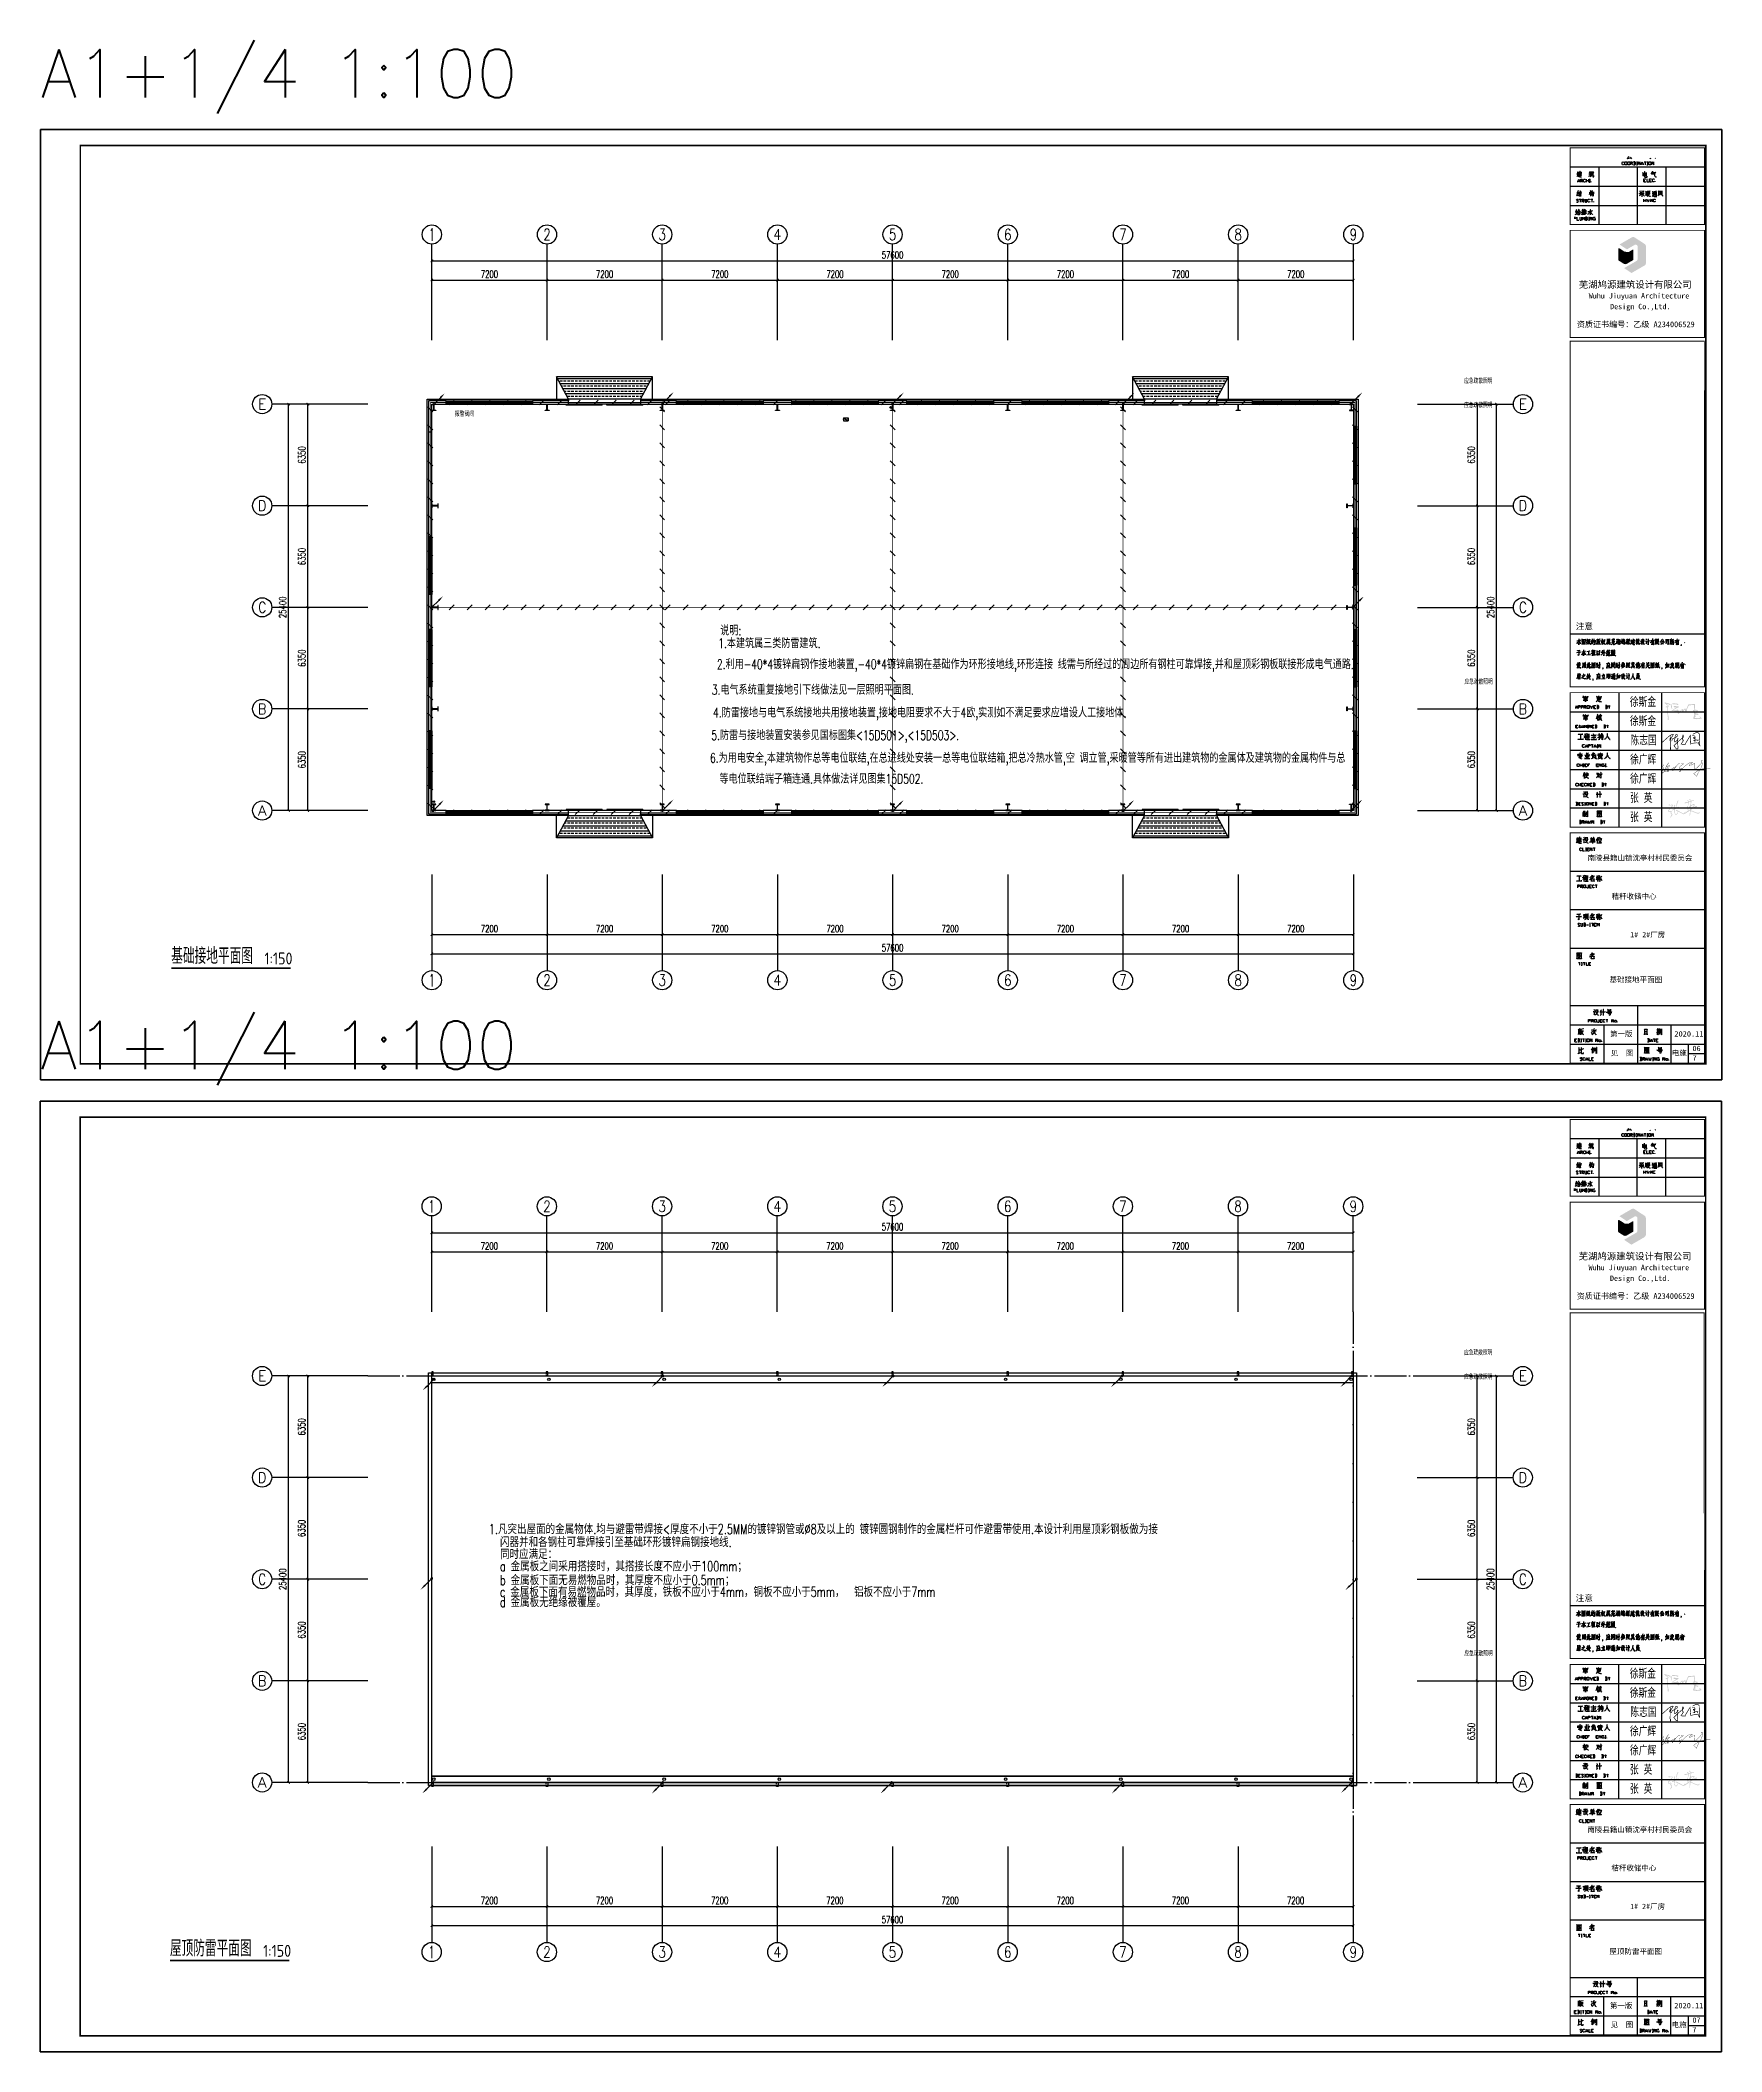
# Model space of a CAD drawing. Extents: x 12152 to 491505, y 111028 to 412681.
# Drawn here: x 386398 to 491505, y 111028 to 236734 of the extents above; entities that cross this region are included whole.
import ezdxf
from ezdxf.enums import TextEntityAlignment as Align

# ---------------------------------------------------------------- set-up
doc = ezdxf.new("R2010")
doc.units = 0
doc.header["$LTSCALE"] = 1000
doc.header["$MEASUREMENT"] = 0
for name, pattern in [('CENTER2', [1.14, 0.75, -0.13, 0.13, -0.13]), ('CENTERX2', [4, 2.5, -0.5, 0.5, -0.5]), ('DASH', [0.35, 0.25, -0.1]), ('DASHEDX2', [38.1, 25.4, -12.7]), ('DOTE', [2.42, 2, -0.2, 0.02, -0.2])]:
    doc.linetypes.add(name, pattern=pattern)
for name, color, linetype in [('AXIS', 3, 'Continuous'), ('AXIS_TEXT', 7, 'Continuous'), ('COLUMN', 9, 'Continuous'), ('DIM_SYMB', 3, 'Continuous'), ('DOTE', 8, 'DOTE'), ('GROUND', 2, 'Continuous'), ('LWIRE', 4, 'Continuous'), ('M', 7, 'Continuous'), ('PUB_HATCH', 8, 'Continuous'), ('PUB_TEXT', 7, 'Continuous'), ('PUB_TITLE', 4, 'Continuous'), ('SHTLN', 4, 'Continuous'), ('VALVE_消防', 7, 'Continuous'), ('VPIPE-喷淋', 6, 'Continuous'), ('VPIPE-雨水', 4, 'Continuous'), ('WALL', 11, 'Continuous'), ('WINDOW', 4, 'Continuous'), ('WIRE-接地', 4, 'Continuous'), ('YS', 7, 'Continuous'), ('图框(锁住)', 7, 'Continuous')]:
    doc.layers.add(name, color=color, linetype=linetype)
doc.layers.add('yichutu', color=7, linetype='Continuous', true_color=0xffffff, plot=False)
doc.styles.add('-宋体', font='', dxfattribs={"width": 0.75})
doc.styles.add('_TCH_AXIS', font='COMPLEX', dxfattribs={"bigfont": 'GBCBIG'})
doc.styles.add('_TCH_DIM_T3', font='SIMPLEX', dxfattribs={"width": 0.705882, "bigfont": 'GBCBIG'})
doc.styles.add('_TEL_DIM', font='SIMPLEX', dxfattribs={"width": 0.8, "height": 3.5, "bigfont": 'HZTXT'})
doc.styles.add('COMPLEX', font='COMPLEX')
doc.styles.add('IDQSTYLE', font='simplex.shx', dxfattribs={"width": 0.7, "bigfont": 'hztxt.shx'})
doc.styles.get("Standard").update_dxf_attribs({"font": 'gbenor.shx', "bigfont": 'gbcbig.shx'})
doc.styles.add('STYLE4', font='', dxfattribs={"width": 0.8})
doc.styles.add('TSSD_REIN', font='pdatxt.shx', dxfattribs={"width": 0.7, "bigfont": 'tssdchn.shx'})
doc.styles.add('图签2', font='', dxfattribs={"height": 1000})
doc.styles.get('-宋体').set_extended_font_data('SimSun')
doc.styles.get('STYLE4').set_extended_font_data('SimSun')
doc.styles.get('图签2').set_extended_font_data('SimSun')
doc.dimstyles.new('_TCH_ARCH&&150', dxfattribs={"dimtxt": 446.25, "dimasz": 150, "dimexe": 375, "dimexo": 450, "dimgap": 150, "dimtad": 1, "dimdec": 0, "dimzin": 0, "dimdsep": 46, "dimtxsty": '_TCH_DIM_T3', "dimblk": 'ARCHTICK', "dimcen": 0.09, "dimclrt": 7, "dimazin": 2, "dimtfac": 1, "dimtdec": 0, "dimtix": 1, "dimtmove": 2, "dimatfit": 3, "dimfxl": 1, "dimtolj": 1, "dimtzin": 0, "dimarcsym": 0})

msp = doc.modelspace()

# ---------------------------------------------------------------- texts
at = {"layer": 'DIM_SYMB', "color": 7}
for s, height, p in [('报警阀间', 300, (412317.3, 213224.8)), ('基础接地平面图', 1012.77, (394590.5, 179007.2)), ('1:150', 750, (400417.1, 178974.8)), ('屋顶防雷平面图', 1012.77, (394505.3, 116991.2)), ('1:150', 750, (400331.9, 116958.9))]:
    msp.add_text(s, height=height, dxfattribs=at).set_placement(p)
at = {"layer": 'M', "color": 0, "linetype": 'DASHEDX2', "style": '-宋体', "width": 0.7}
for p in [(475406.6, 215316, 5472), (475406.6, 213803.4, 5472), (475423.6, 196517.3, 5472), (475397.5, 154591.8, 5472), (475397.5, 153079.2, 5472), (475414.5, 135793, 5472)]:
    msp.add_text('应急疏散照明', height=300, dxfattribs=at).set_placement(p)
at = {"layer": 'PUB_TEXT', "color": 3, "linetype": 'Continuous', "style": 'IDQSTYLE', "width": 0.7}
for s, height, p in [('说明:', 600, (428900, 199546.7)), ('1.本建筑属三类防雷建筑.', 600, (428779.5, 198748.2)), ('2.利用-40*4镀锌扁钢作接地装置,-40*4镀锌扁钢在基础作为环形接地线,环形连接 线需与所经过的周边所有钢柱可靠焊接,并和屋顶彩钢板联接形成电气通路.', 600, (428694, 197436.4)), ('3.电气系统重复接地引下线做法见一层照明平面图.', 600, (428375.1, 195841.8)), ('4.防雷接地与电气系统接地共用接地装置,接地电阻要求不大于4欧,实测如不满足要求应增设人工接地体.', 600, (428456.6, 194416.4)), ('5.防雷与接地装置安装参见国标图集<15D501>,<15D503>.', 600, (428344.3, 193002.3)), ('6.为用电安全,本建筑物作总等电位联结,在总进线处安装一总等电位联结箱,把总冷热水管,空 调立管,采暖管等所有进出建筑物的金属体及建筑物的金属构件与总', 600, (428263.5, 191583.8)), ('等电位联结端子箱连通.具体做法详见图集15D502.', 600, (428854.3, 190277.8)), ('1.凡突出屋面的金属物体.均与避雷带焊接<厚度不小于2.5MM的镀锌钢管或%%C8及以上的 镀锌圆钢制作的金属栏杆可作避雷带使用.本设计利用屋顶彩钢板做为接', 630, (414441.5, 143377.5)), ('闪器并和各钢柱可靠焊接引至基础环形镀锌扁钢接地线.', 630, (415137.8, 142568.2)), ('同时应满足：', 630, (415137.8, 141813.1)), ('a 金属板之间采用搭接时，其搭接长度不应小于100mm；', 630, (415137.8, 141055.3)), ('b 金属板下面无易燃物品时，其厚度不应小于0.5mm；', 630, (415137.8, 140190)), ('c 金属板下面有易燃物品时，其厚度，铁板不应小于4mm，铜板不应小于5mm，  铝板不应小于7mm', 630, (415137.8, 139454.9)), ('d 金属板无绝缘被覆屋。', 630, (415137.8, 138815.4))]:
    msp.add_text(s, height=height, dxfattribs=at).set_placement(p)
at = {"layer": 'PUB_TITLE', "width": 1}
for s, height, style, p in [('芜湖鸠源建筑设计有限公司', 420, '图签2', (482566.2, 221255.2)), ('Wuhu Jiuyuan Architecture', 336, 'STYLE4', (483188.4, 220594.5)), (' Design Co.,Ltd.', 336, 'STYLE4', (484273.3, 219924.1)), ('资质证书编号：乙级 A234006529', 360, 'STYLE4', (482446.3, 218801.3)), ('注意', 384, '图签2', (482383, 199915.1)), ('芜湖鸠源建筑设计有限公司', 420, '图签2', (482557, 160531)), ('Wuhu Jiuyuan Architecture', 336, 'STYLE4', (483179.2, 159870.3)), ('资质证书编号：乙级 A234006529', 360, 'STYLE4', (482437.2, 158077.1)), (' Design Co.,Ltd.', 336, 'STYLE4', (484264.1, 159199.9)), ('注意', 384, '图签2', (482373.9, 139190.9))]:
    msp.add_text(s, height=height, dxfattribs=dict(at, style=style)).set_placement(p)
at = {"layer": 'PUB_TITLE', "style": '图签2'}
for s, height, p in [('基础接地平面图', 336, (484488.2, 177862.3)), ('见', 334.1, (484558.8, 173273)), ('图', 334.1, (485514.5, 173273)), ('06', 334.13, (489681.5, 173563.3)), ('屋顶防雷平面图', 336, (484479, 117138.1)), ('07', 334.13, (489672.3, 112839)), ('见', 334.1, (484549.6, 112548.8)), ('图', 334.1, (485505.3, 112548.8))]:
    msp.add_text(s, height=height, dxfattribs=at).set_placement(p)

# ---------------------------------------------------------------- blocks, each defined once
blk = doc.blocks.new('_ArchTick')
at = {"color": 0, "linetype": 'ByBlock', "const_width": 0.4}
blk.add_lwpolyline([(-0.5, -0.5), (0.5, 0.5)], dxfattribs=at)
blk = doc.blocks.new('*D201')
at = {"layer": 'AXIS', "color": 0, "lineweight": -2, "transparency": 16777216}
for p, q in [((472919, 134210), (476594, 134210)), ((476219, 127860), (476219, 134210)), ((472919, 127860), (476594, 127860))]:
    blk.add_line(p, q, dxfattribs=at)
at = {"layer": 'Defpoints', "color": 0, "transparency": 16777216}
for p in [(472469, 134210), (476219, 134210), (472469, 127860)]:
    blk.add_point(p, dxfattribs=at)
at = {"layer": 'AXIS', "color": 0, "lineweight": -2, "transparency": 16777216, "xscale": 150, "yscale": 150, "zscale": 150}
for p, rotation in [((476219, 134210), 90), ((476219, 127860), 270)]:
    blk.add_blockref('_ArchTick', p, dxfattribs=dict(at, rotation=rotation))
at = {"layer": 'AXIS', "color": 7, "transparency": 16777216, "insert": (475846, 131035), "char_height": 446.2, "attachment_point": 5, "rotation": 90, "style": '_TCH_DIM_T3'}
blk.add_mtext('\\A1;6350', dxfattribs=at)
blk = doc.blocks.new('*D202')
at = {"layer": 'AXIS', "color": 0, "lineweight": -2, "transparency": 16777216}
for p, q in [((472919, 140560), (476594, 140560)), ((476219, 134210), (476219, 140560)), ((472919, 134210), (476594, 134210))]:
    blk.add_line(p, q, dxfattribs=at)
at = {"layer": 'Defpoints', "color": 0, "transparency": 16777216}
for p in [(472469, 140560), (476219, 140560), (472469, 134210)]:
    blk.add_point(p, dxfattribs=at)
at = {"layer": 'AXIS', "color": 0, "lineweight": -2, "transparency": 16777216, "xscale": 150, "yscale": 150, "zscale": 150}
for p, rotation in [((476219, 140560), 90), ((476219, 134210), 270)]:
    blk.add_blockref('_ArchTick', p, dxfattribs=dict(at, rotation=rotation))
at = {"layer": 'AXIS', "color": 7, "transparency": 16777216, "insert": (475846, 137385), "char_height": 446.2, "attachment_point": 5, "rotation": 90, "style": '_TCH_DIM_T3'}
blk.add_mtext('\\A1;6350', dxfattribs=at)
blk = doc.blocks.new('*D203')
at = {"layer": 'AXIS', "color": 0, "lineweight": -2, "transparency": 16777216}
for p, q in [((472919, 146910), (476594, 146910)), ((476219, 140560), (476219, 146910)), ((472919, 140560), (476594, 140560))]:
    blk.add_line(p, q, dxfattribs=at)
at = {"layer": 'Defpoints', "color": 0, "transparency": 16777216}
for p in [(472469, 146910), (476219, 146910), (472469, 140560)]:
    blk.add_point(p, dxfattribs=at)
at = {"layer": 'AXIS', "color": 0, "lineweight": -2, "transparency": 16777216, "xscale": 150, "yscale": 150, "zscale": 150}
for p, rotation in [((476219, 146910), 90), ((476219, 140560), 270)]:
    blk.add_blockref('_ArchTick', p, dxfattribs=dict(at, rotation=rotation))
at = {"layer": 'AXIS', "color": 7, "transparency": 16777216, "insert": (475846, 143735), "char_height": 446.2, "attachment_point": 5, "rotation": 90, "style": '_TCH_DIM_T3'}
blk.add_mtext('\\A1;6350', dxfattribs=at)
blk = doc.blocks.new('*D204')
at = {"layer": 'AXIS', "color": 0, "lineweight": -2, "transparency": 16777216}
for p, q in [((472919, 153260), (476594, 153260)), ((476219, 146910), (476219, 153260)), ((472919, 146910), (476594, 146910))]:
    blk.add_line(p, q, dxfattribs=at)
at = {"layer": 'Defpoints', "color": 0, "transparency": 16777216}
for p in [(472469, 153260), (476219, 153260), (472469, 146910)]:
    blk.add_point(p, dxfattribs=at)
at = {"layer": 'AXIS', "color": 0, "lineweight": -2, "transparency": 16777216, "xscale": 150, "yscale": 150, "zscale": 150}
for p, rotation in [((476219, 153260), 90), ((476219, 146910), 270)]:
    blk.add_blockref('_ArchTick', p, dxfattribs=dict(at, rotation=rotation))
at = {"layer": 'AXIS', "color": 7, "transparency": 16777216, "insert": (475846, 150085), "char_height": 446.2, "attachment_point": 5, "rotation": 90, "style": '_TCH_DIM_T3'}
blk.add_mtext('\\A1;6350', dxfattribs=at)
blk = doc.blocks.new('*D205')
at = {"layer": 'AXIS', "color": 0, "lineweight": -2, "transparency": 16777216}
for p, q in [((472919, 153260), (477794, 153260)), ((477419, 127860), (477419, 153260)), ((472919, 127860), (477794, 127860))]:
    blk.add_line(p, q, dxfattribs=at)
at = {"layer": 'Defpoints', "color": 0, "transparency": 16777216}
for p in [(472469, 153260), (477419, 153260), (472469, 127860)]:
    blk.add_point(p, dxfattribs=at)
at = {"layer": 'AXIS', "color": 0, "lineweight": -2, "transparency": 16777216, "xscale": 150, "yscale": 150, "zscale": 150}
for p, rotation in [((477419, 153260), 90), ((477419, 127860), 270)]:
    blk.add_blockref('_ArchTick', p, dxfattribs=dict(at, rotation=rotation))
at = {"layer": 'AXIS', "color": 7, "transparency": 16777216, "insert": (477046, 140560), "char_height": 446.2, "attachment_point": 5, "rotation": 90, "style": '_TCH_DIM_T3'}
blk.add_mtext('\\A1;25400', dxfattribs=at)
blk = doc.blocks.new('*D206')
at = {"layer": 'AXIS', "color": 0, "lineweight": -2, "transparency": 16777216}
for p, q in [((406419, 134210), (402744, 134210)), ((403119, 127860), (403119, 134210)), ((406419, 127860), (402744, 127860))]:
    blk.add_line(p, q, dxfattribs=at)
at = {"layer": 'Defpoints', "color": 0, "transparency": 16777216}
for p in [(403119, 134210), (406869, 134210), (406869, 127860)]:
    blk.add_point(p, dxfattribs=at)
at = {"layer": 'AXIS', "color": 0, "lineweight": -2, "transparency": 16777216, "xscale": 150, "yscale": 150, "zscale": 150}
for p, rotation in [((403119, 134210), 90), ((403119, 127860), 270)]:
    blk.add_blockref('_ArchTick', p, dxfattribs=dict(at, rotation=rotation))
at = {"layer": 'AXIS', "color": 7, "transparency": 16777216, "insert": (402746, 131035), "char_height": 446.2, "attachment_point": 5, "rotation": 90, "style": '_TCH_DIM_T3'}
blk.add_mtext('\\A1;6350', dxfattribs=at)
blk = doc.blocks.new('*D207')
at = {"layer": 'AXIS', "color": 0, "lineweight": -2, "transparency": 16777216}
for p, q in [((406419, 140560), (402744, 140560)), ((403119, 134210), (403119, 140560)), ((406419, 134210), (402744, 134210))]:
    blk.add_line(p, q, dxfattribs=at)
at = {"layer": 'Defpoints', "color": 0, "transparency": 16777216}
for p in [(403119, 140560), (406869, 140560), (406869, 134210)]:
    blk.add_point(p, dxfattribs=at)
at = {"layer": 'AXIS', "color": 0, "lineweight": -2, "transparency": 16777216, "xscale": 150, "yscale": 150, "zscale": 150}
for p, rotation in [((403119, 140560), 90), ((403119, 134210), 270)]:
    blk.add_blockref('_ArchTick', p, dxfattribs=dict(at, rotation=rotation))
at = {"layer": 'AXIS', "color": 7, "transparency": 16777216, "insert": (402746, 137385), "char_height": 446.2, "attachment_point": 5, "rotation": 90, "style": '_TCH_DIM_T3'}
blk.add_mtext('\\A1;6350', dxfattribs=at)
blk = doc.blocks.new('*D208')
at = {"layer": 'AXIS', "color": 0, "lineweight": -2, "transparency": 16777216}
for p, q in [((406419, 146910), (402744, 146910)), ((403119, 140560), (403119, 146910)), ((406419, 140560), (402744, 140560))]:
    blk.add_line(p, q, dxfattribs=at)
at = {"layer": 'Defpoints', "color": 0, "transparency": 16777216}
for p in [(403119, 146910), (406869, 146910), (406869, 140560)]:
    blk.add_point(p, dxfattribs=at)
at = {"layer": 'AXIS', "color": 0, "lineweight": -2, "transparency": 16777216, "xscale": 150, "yscale": 150, "zscale": 150}
for p, rotation in [((403119, 146910), 90), ((403119, 140560), 270)]:
    blk.add_blockref('_ArchTick', p, dxfattribs=dict(at, rotation=rotation))
at = {"layer": 'AXIS', "color": 7, "transparency": 16777216, "insert": (402746, 143735), "char_height": 446.2, "attachment_point": 5, "rotation": 90, "style": '_TCH_DIM_T3'}
blk.add_mtext('\\A1;6350', dxfattribs=at)
blk = doc.blocks.new('*D209')
at = {"layer": 'AXIS', "color": 0, "lineweight": -2, "transparency": 16777216}
for p, q in [((406419, 153260), (402744, 153260)), ((403119, 146910), (403119, 153260)), ((406419, 146910), (402744, 146910))]:
    blk.add_line(p, q, dxfattribs=at)
at = {"layer": 'Defpoints', "color": 0, "transparency": 16777216}
for p in [(403119, 153260), (406869, 153260), (406869, 146910)]:
    blk.add_point(p, dxfattribs=at)
at = {"layer": 'AXIS', "color": 0, "lineweight": -2, "transparency": 16777216, "xscale": 150, "yscale": 150, "zscale": 150}
for p, rotation in [((403119, 153260), 90), ((403119, 146910), 270)]:
    blk.add_blockref('_ArchTick', p, dxfattribs=dict(at, rotation=rotation))
at = {"layer": 'AXIS', "color": 7, "transparency": 16777216, "insert": (402746, 150085), "char_height": 446.2, "attachment_point": 5, "rotation": 90, "style": '_TCH_DIM_T3'}
blk.add_mtext('\\A1;6350', dxfattribs=at)
blk = doc.blocks.new('*D210')
at = {"layer": 'AXIS', "color": 0, "lineweight": -2, "transparency": 16777216}
for p, q in [((406419, 153260), (401544, 153260)), ((401919, 127860), (401919, 153260)), ((406419, 127860), (401544, 127860))]:
    blk.add_line(p, q, dxfattribs=at)
at = {"layer": 'Defpoints', "color": 0, "transparency": 16777216}
for p in [(401919, 153260), (406869, 153260), (406869, 127860)]:
    blk.add_point(p, dxfattribs=at)
at = {"layer": 'AXIS', "color": 0, "lineweight": -2, "transparency": 16777216, "xscale": 150, "yscale": 150, "zscale": 150}
for p, rotation in [((401919, 153260), 90), ((401919, 127860), 270)]:
    blk.add_blockref('_ArchTick', p, dxfattribs=dict(at, rotation=rotation))
at = {"layer": 'AXIS', "color": 7, "transparency": 16777216, "insert": (401546, 140560), "char_height": 446.2, "attachment_point": 5, "rotation": 90, "style": '_TCH_DIM_T3'}
blk.add_mtext('\\A1;25400', dxfattribs=at)
blk = doc.blocks.new('*D211')
at = {"layer": 'AXIS', "color": 0, "lineweight": -2, "transparency": 16777216}
for p, q in [((410869, 123410), (410869, 119735)), ((418069, 123410), (418069, 119735)), ((410869, 120110), (418069, 120110))]:
    blk.add_line(p, q, dxfattribs=at)
at = {"layer": 'Defpoints', "color": 0, "transparency": 16777216}
for p in [(410869, 123860), (418069, 123860), (418069, 120110)]:
    blk.add_point(p, dxfattribs=at)
at = {"layer": 'AXIS', "color": 0, "lineweight": -2, "transparency": 16777216, "xscale": 150, "yscale": 150, "zscale": 150, "rotation": 180}
blk.add_blockref('_ArchTick', (410869, 120110), dxfattribs=at)
at = {"layer": 'AXIS', "color": 0, "lineweight": -2, "transparency": 16777216, "xscale": 150, "yscale": 150, "zscale": 150}
blk.add_blockref('_ArchTick', (418069, 120110), dxfattribs=at)
at = {"layer": 'AXIS', "color": 7, "transparency": 16777216, "insert": (414469, 120483), "char_height": 446.2, "attachment_point": 5, "style": '_TCH_DIM_T3'}
blk.add_mtext('\\A1;7200', dxfattribs=at)
blk = doc.blocks.new('*D212')
at = {"layer": 'AXIS', "color": 0, "lineweight": -2, "transparency": 16777216}
for p, q in [((418069, 123410), (418069, 119735)), ((425269, 123410), (425269, 119735)), ((418069, 120110), (425269, 120110))]:
    blk.add_line(p, q, dxfattribs=at)
at = {"layer": 'Defpoints', "color": 0, "transparency": 16777216}
for p in [(418069, 123860), (425269, 123860), (425269, 120110)]:
    blk.add_point(p, dxfattribs=at)
at = {"layer": 'AXIS', "color": 0, "lineweight": -2, "transparency": 16777216, "xscale": 150, "yscale": 150, "zscale": 150, "rotation": 180}
blk.add_blockref('_ArchTick', (418069, 120110), dxfattribs=at)
at = {"layer": 'AXIS', "color": 0, "lineweight": -2, "transparency": 16777216, "xscale": 150, "yscale": 150, "zscale": 150}
blk.add_blockref('_ArchTick', (425269, 120110), dxfattribs=at)
at = {"layer": 'AXIS', "color": 7, "transparency": 16777216, "insert": (421669, 120483), "char_height": 446.2, "attachment_point": 5, "style": '_TCH_DIM_T3'}
blk.add_mtext('\\A1;7200', dxfattribs=at)
blk = doc.blocks.new('*D213')
at = {"layer": 'AXIS', "color": 0, "lineweight": -2, "transparency": 16777216}
for p, q in [((425269, 123410), (425269, 119735)), ((432469, 123410), (432469, 119735)), ((425269, 120110), (432469, 120110))]:
    blk.add_line(p, q, dxfattribs=at)
at = {"layer": 'Defpoints', "color": 0, "transparency": 16777216}
for p in [(425269, 123860), (432469, 123860), (432469, 120110)]:
    blk.add_point(p, dxfattribs=at)
at = {"layer": 'AXIS', "color": 0, "lineweight": -2, "transparency": 16777216, "xscale": 150, "yscale": 150, "zscale": 150, "rotation": 180}
blk.add_blockref('_ArchTick', (425269, 120110), dxfattribs=at)
at = {"layer": 'AXIS', "color": 0, "lineweight": -2, "transparency": 16777216, "xscale": 150, "yscale": 150, "zscale": 150}
blk.add_blockref('_ArchTick', (432469, 120110), dxfattribs=at)
at = {"layer": 'AXIS', "color": 7, "transparency": 16777216, "insert": (428869, 120483), "char_height": 446.2, "attachment_point": 5, "style": '_TCH_DIM_T3'}
blk.add_mtext('\\A1;7200', dxfattribs=at)
blk = doc.blocks.new('*D214')
at = {"layer": 'AXIS', "color": 0, "lineweight": -2, "transparency": 16777216}
for p, q in [((432469, 123410), (432469, 119735)), ((439669, 123410), (439669, 119735)), ((432469, 120110), (439669, 120110))]:
    blk.add_line(p, q, dxfattribs=at)
at = {"layer": 'Defpoints', "color": 0, "transparency": 16777216}
for p in [(432469, 123860), (439669, 123860), (439669, 120110)]:
    blk.add_point(p, dxfattribs=at)
at = {"layer": 'AXIS', "color": 0, "lineweight": -2, "transparency": 16777216, "xscale": 150, "yscale": 150, "zscale": 150, "rotation": 180}
blk.add_blockref('_ArchTick', (432469, 120110), dxfattribs=at)
at = {"layer": 'AXIS', "color": 0, "lineweight": -2, "transparency": 16777216, "xscale": 150, "yscale": 150, "zscale": 150}
blk.add_blockref('_ArchTick', (439669, 120110), dxfattribs=at)
at = {"layer": 'AXIS', "color": 7, "transparency": 16777216, "insert": (436069, 120483), "char_height": 446.2, "attachment_point": 5, "style": '_TCH_DIM_T3'}
blk.add_mtext('\\A1;7200', dxfattribs=at)
blk = doc.blocks.new('*D215')
at = {"layer": 'AXIS', "color": 0, "lineweight": -2, "transparency": 16777216}
for p, q in [((439669, 123410), (439669, 119735)), ((446869, 123410), (446869, 119735)), ((439669, 120110), (446869, 120110))]:
    blk.add_line(p, q, dxfattribs=at)
at = {"layer": 'Defpoints', "color": 0, "transparency": 16777216}
for p in [(439669, 123860), (446869, 123860), (446869, 120110)]:
    blk.add_point(p, dxfattribs=at)
at = {"layer": 'AXIS', "color": 0, "lineweight": -2, "transparency": 16777216, "xscale": 150, "yscale": 150, "zscale": 150, "rotation": 180}
blk.add_blockref('_ArchTick', (439669, 120110), dxfattribs=at)
at = {"layer": 'AXIS', "color": 0, "lineweight": -2, "transparency": 16777216, "xscale": 150, "yscale": 150, "zscale": 150}
blk.add_blockref('_ArchTick', (446869, 120110), dxfattribs=at)
at = {"layer": 'AXIS', "color": 7, "transparency": 16777216, "insert": (443269, 120483), "char_height": 446.2, "attachment_point": 5, "style": '_TCH_DIM_T3'}
blk.add_mtext('\\A1;7200', dxfattribs=at)
blk = doc.blocks.new('*D216')
at = {"layer": 'AXIS', "color": 0, "lineweight": -2, "transparency": 16777216}
for p, q in [((446869, 123410), (446869, 119735)), ((454069, 123410), (454069, 119735)), ((446869, 120110), (454069, 120110))]:
    blk.add_line(p, q, dxfattribs=at)
at = {"layer": 'Defpoints', "color": 0, "transparency": 16777216}
for p in [(446869, 123860), (454069, 123860), (454069, 120110)]:
    blk.add_point(p, dxfattribs=at)
at = {"layer": 'AXIS', "color": 0, "lineweight": -2, "transparency": 16777216, "xscale": 150, "yscale": 150, "zscale": 150, "rotation": 180}
blk.add_blockref('_ArchTick', (446869, 120110), dxfattribs=at)
at = {"layer": 'AXIS', "color": 0, "lineweight": -2, "transparency": 16777216, "xscale": 150, "yscale": 150, "zscale": 150}
blk.add_blockref('_ArchTick', (454069, 120110), dxfattribs=at)
at = {"layer": 'AXIS', "color": 7, "transparency": 16777216, "insert": (450469, 120483), "char_height": 446.2, "attachment_point": 5, "style": '_TCH_DIM_T3'}
blk.add_mtext('\\A1;7200', dxfattribs=at)
blk = doc.blocks.new('*D217')
at = {"layer": 'AXIS', "color": 0, "lineweight": -2, "transparency": 16777216}
for p, q in [((454069, 123410), (454069, 119735)), ((461269, 123410), (461269, 119735)), ((454069, 120110), (461269, 120110))]:
    blk.add_line(p, q, dxfattribs=at)
at = {"layer": 'Defpoints', "color": 0, "transparency": 16777216}
for p in [(454069, 123860), (461269, 123860), (461269, 120110)]:
    blk.add_point(p, dxfattribs=at)
at = {"layer": 'AXIS', "color": 0, "lineweight": -2, "transparency": 16777216, "xscale": 150, "yscale": 150, "zscale": 150, "rotation": 180}
blk.add_blockref('_ArchTick', (454069, 120110), dxfattribs=at)
at = {"layer": 'AXIS', "color": 0, "lineweight": -2, "transparency": 16777216, "xscale": 150, "yscale": 150, "zscale": 150}
blk.add_blockref('_ArchTick', (461269, 120110), dxfattribs=at)
at = {"layer": 'AXIS', "color": 7, "transparency": 16777216, "insert": (457669, 120483), "char_height": 446.2, "attachment_point": 5, "style": '_TCH_DIM_T3'}
blk.add_mtext('\\A1;7200', dxfattribs=at)
blk = doc.blocks.new('*D218')
at = {"layer": 'AXIS', "color": 0, "lineweight": -2, "transparency": 16777216}
for p, q in [((461269, 123410), (461269, 119735)), ((468469, 123410), (468469, 119735)), ((461269, 120110), (468469, 120110))]:
    blk.add_line(p, q, dxfattribs=at)
at = {"layer": 'Defpoints', "color": 0, "transparency": 16777216}
for p in [(461269, 123860), (468469, 123860), (468469, 120110)]:
    blk.add_point(p, dxfattribs=at)
at = {"layer": 'AXIS', "color": 0, "lineweight": -2, "transparency": 16777216, "xscale": 150, "yscale": 150, "zscale": 150, "rotation": 180}
blk.add_blockref('_ArchTick', (461269, 120110), dxfattribs=at)
at = {"layer": 'AXIS', "color": 0, "lineweight": -2, "transparency": 16777216, "xscale": 150, "yscale": 150, "zscale": 150}
blk.add_blockref('_ArchTick', (468469, 120110), dxfattribs=at)
at = {"layer": 'AXIS', "color": 7, "transparency": 16777216, "insert": (464869, 120483), "char_height": 446.2, "attachment_point": 5, "style": '_TCH_DIM_T3'}
blk.add_mtext('\\A1;7200', dxfattribs=at)
blk = doc.blocks.new('*D219')
at = {"layer": 'AXIS', "color": 0, "lineweight": -2, "transparency": 16777216}
for p, q in [((410869, 123410), (410869, 118535)), ((468469, 123410), (468469, 118535)), ((410869, 118910), (468469, 118910))]:
    blk.add_line(p, q, dxfattribs=at)
at = {"layer": 'Defpoints', "color": 0, "transparency": 16777216}
for p in [(410869, 123860), (468469, 123860), (468469, 118910)]:
    blk.add_point(p, dxfattribs=at)
at = {"layer": 'AXIS', "color": 0, "lineweight": -2, "transparency": 16777216, "xscale": 150, "yscale": 150, "zscale": 150, "rotation": 180}
blk.add_blockref('_ArchTick', (410869, 118910), dxfattribs=at)
at = {"layer": 'AXIS', "color": 0, "lineweight": -2, "transparency": 16777216, "xscale": 150, "yscale": 150, "zscale": 150}
blk.add_blockref('_ArchTick', (468469, 118910), dxfattribs=at)
at = {"layer": 'AXIS', "color": 7, "transparency": 16777216, "insert": (439669, 119283), "char_height": 446.2, "attachment_point": 5, "style": '_TCH_DIM_T3'}
blk.add_mtext('\\A1;57600', dxfattribs=at)
blk = doc.blocks.new('*D220')
at = {"layer": 'AXIS', "color": 0, "lineweight": -2, "transparency": 16777216}
for p, q in [((410869, 157710), (410869, 161385)), ((410869, 161010), (418069, 161010)), ((418069, 157710), (418069, 161385))]:
    blk.add_line(p, q, dxfattribs=at)
at = {"layer": 'Defpoints', "color": 0, "transparency": 16777216}
for p in [(418069, 161010), (410869, 157260), (418069, 157260)]:
    blk.add_point(p, dxfattribs=at)
at = {"layer": 'AXIS', "color": 0, "lineweight": -2, "transparency": 16777216, "xscale": 150, "yscale": 150, "zscale": 150, "rotation": 180}
blk.add_blockref('_ArchTick', (410869, 161010), dxfattribs=at)
at = {"layer": 'AXIS', "color": 0, "lineweight": -2, "transparency": 16777216, "xscale": 150, "yscale": 150, "zscale": 150}
blk.add_blockref('_ArchTick', (418069, 161010), dxfattribs=at)
at = {"layer": 'AXIS', "color": 7, "transparency": 16777216, "insert": (414469, 161383), "char_height": 446.2, "attachment_point": 5, "style": '_TCH_DIM_T3'}
blk.add_mtext('\\A1;7200', dxfattribs=at)
blk = doc.blocks.new('*D221')
at = {"layer": 'AXIS', "color": 0, "lineweight": -2, "transparency": 16777216}
for p, q in [((418069, 157710), (418069, 161385)), ((418069, 161010), (425269, 161010)), ((425269, 157710), (425269, 161385))]:
    blk.add_line(p, q, dxfattribs=at)
at = {"layer": 'Defpoints', "color": 0, "transparency": 16777216}
for p in [(425269, 161010), (418069, 157260), (425269, 157260)]:
    blk.add_point(p, dxfattribs=at)
at = {"layer": 'AXIS', "color": 0, "lineweight": -2, "transparency": 16777216, "xscale": 150, "yscale": 150, "zscale": 150, "rotation": 180}
blk.add_blockref('_ArchTick', (418069, 161010), dxfattribs=at)
at = {"layer": 'AXIS', "color": 0, "lineweight": -2, "transparency": 16777216, "xscale": 150, "yscale": 150, "zscale": 150}
blk.add_blockref('_ArchTick', (425269, 161010), dxfattribs=at)
at = {"layer": 'AXIS', "color": 7, "transparency": 16777216, "insert": (421669, 161383), "char_height": 446.2, "attachment_point": 5, "style": '_TCH_DIM_T3'}
blk.add_mtext('\\A1;7200', dxfattribs=at)
blk = doc.blocks.new('*D222')
at = {"layer": 'AXIS', "color": 0, "lineweight": -2, "transparency": 16777216}
for p, q in [((425269, 157710), (425269, 161385)), ((425269, 161010), (432469, 161010)), ((432469, 157710), (432469, 161385))]:
    blk.add_line(p, q, dxfattribs=at)
at = {"layer": 'Defpoints', "color": 0, "transparency": 16777216}
for p in [(432469, 161010), (425269, 157260), (432469, 157260)]:
    blk.add_point(p, dxfattribs=at)
at = {"layer": 'AXIS', "color": 0, "lineweight": -2, "transparency": 16777216, "xscale": 150, "yscale": 150, "zscale": 150, "rotation": 180}
blk.add_blockref('_ArchTick', (425269, 161010), dxfattribs=at)
at = {"layer": 'AXIS', "color": 0, "lineweight": -2, "transparency": 16777216, "xscale": 150, "yscale": 150, "zscale": 150}
blk.add_blockref('_ArchTick', (432469, 161010), dxfattribs=at)
at = {"layer": 'AXIS', "color": 7, "transparency": 16777216, "insert": (428869, 161383), "char_height": 446.2, "attachment_point": 5, "style": '_TCH_DIM_T3'}
blk.add_mtext('\\A1;7200', dxfattribs=at)
blk = doc.blocks.new('*D223')
at = {"layer": 'AXIS', "color": 0, "lineweight": -2, "transparency": 16777216}
for p, q in [((432469, 157710), (432469, 161385)), ((432469, 161010), (439669, 161010)), ((439669, 157710), (439669, 161385))]:
    blk.add_line(p, q, dxfattribs=at)
at = {"layer": 'Defpoints', "color": 0, "transparency": 16777216}
for p in [(439669, 161010), (432469, 157260), (439669, 157260)]:
    blk.add_point(p, dxfattribs=at)
at = {"layer": 'AXIS', "color": 0, "lineweight": -2, "transparency": 16777216, "xscale": 150, "yscale": 150, "zscale": 150, "rotation": 180}
blk.add_blockref('_ArchTick', (432469, 161010), dxfattribs=at)
at = {"layer": 'AXIS', "color": 0, "lineweight": -2, "transparency": 16777216, "xscale": 150, "yscale": 150, "zscale": 150}
blk.add_blockref('_ArchTick', (439669, 161010), dxfattribs=at)
at = {"layer": 'AXIS', "color": 7, "transparency": 16777216, "insert": (436069, 161383), "char_height": 446.2, "attachment_point": 5, "style": '_TCH_DIM_T3'}
blk.add_mtext('\\A1;7200', dxfattribs=at)
blk = doc.blocks.new('*D224')
at = {"layer": 'AXIS', "color": 0, "lineweight": -2, "transparency": 16777216}
for p, q in [((439669, 157710), (439669, 161385)), ((439669, 161010), (446869, 161010)), ((446869, 157710), (446869, 161385))]:
    blk.add_line(p, q, dxfattribs=at)
at = {"layer": 'Defpoints', "color": 0, "transparency": 16777216}
for p in [(446869, 161010), (439669, 157260), (446869, 157260)]:
    blk.add_point(p, dxfattribs=at)
at = {"layer": 'AXIS', "color": 0, "lineweight": -2, "transparency": 16777216, "xscale": 150, "yscale": 150, "zscale": 150, "rotation": 180}
blk.add_blockref('_ArchTick', (439669, 161010), dxfattribs=at)
at = {"layer": 'AXIS', "color": 0, "lineweight": -2, "transparency": 16777216, "xscale": 150, "yscale": 150, "zscale": 150}
blk.add_blockref('_ArchTick', (446869, 161010), dxfattribs=at)
at = {"layer": 'AXIS', "color": 7, "transparency": 16777216, "insert": (443269, 161383), "char_height": 446.2, "attachment_point": 5, "style": '_TCH_DIM_T3'}
blk.add_mtext('\\A1;7200', dxfattribs=at)
blk = doc.blocks.new('*D225')
at = {"layer": 'AXIS', "color": 0, "lineweight": -2, "transparency": 16777216}
for p, q in [((446869, 157710), (446869, 161385)), ((446869, 161010), (454069, 161010)), ((454069, 157710), (454069, 161385))]:
    blk.add_line(p, q, dxfattribs=at)
at = {"layer": 'Defpoints', "color": 0, "transparency": 16777216}
for p in [(454069, 161010), (446869, 157260), (454069, 157260)]:
    blk.add_point(p, dxfattribs=at)
at = {"layer": 'AXIS', "color": 0, "lineweight": -2, "transparency": 16777216, "xscale": 150, "yscale": 150, "zscale": 150, "rotation": 180}
blk.add_blockref('_ArchTick', (446869, 161010), dxfattribs=at)
at = {"layer": 'AXIS', "color": 0, "lineweight": -2, "transparency": 16777216, "xscale": 150, "yscale": 150, "zscale": 150}
blk.add_blockref('_ArchTick', (454069, 161010), dxfattribs=at)
at = {"layer": 'AXIS', "color": 7, "transparency": 16777216, "insert": (450469, 161383), "char_height": 446.2, "attachment_point": 5, "style": '_TCH_DIM_T3'}
blk.add_mtext('\\A1;7200', dxfattribs=at)
blk = doc.blocks.new('*D226')
at = {"layer": 'AXIS', "color": 0, "lineweight": -2, "transparency": 16777216}
for p, q in [((454069, 157710), (454069, 161385)), ((454069, 161010), (461269, 161010)), ((461269, 157710), (461269, 161385))]:
    blk.add_line(p, q, dxfattribs=at)
at = {"layer": 'Defpoints', "color": 0, "transparency": 16777216}
for p in [(461269, 161010), (454069, 157260), (461269, 157260)]:
    blk.add_point(p, dxfattribs=at)
at = {"layer": 'AXIS', "color": 0, "lineweight": -2, "transparency": 16777216, "xscale": 150, "yscale": 150, "zscale": 150, "rotation": 180}
blk.add_blockref('_ArchTick', (454069, 161010), dxfattribs=at)
at = {"layer": 'AXIS', "color": 0, "lineweight": -2, "transparency": 16777216, "xscale": 150, "yscale": 150, "zscale": 150}
blk.add_blockref('_ArchTick', (461269, 161010), dxfattribs=at)
at = {"layer": 'AXIS', "color": 7, "transparency": 16777216, "insert": (457669, 161383), "char_height": 446.2, "attachment_point": 5, "style": '_TCH_DIM_T3'}
blk.add_mtext('\\A1;7200', dxfattribs=at)
blk = doc.blocks.new('*D227')
at = {"layer": 'AXIS', "color": 0, "lineweight": -2, "transparency": 16777216}
for p, q in [((461269, 157710), (461269, 161385)), ((461269, 161010), (468469, 161010)), ((468469, 157710), (468469, 161385))]:
    blk.add_line(p, q, dxfattribs=at)
at = {"layer": 'Defpoints', "color": 0, "transparency": 16777216}
for p in [(468469, 161010), (461269, 157260), (468469, 157260)]:
    blk.add_point(p, dxfattribs=at)
at = {"layer": 'AXIS', "color": 0, "lineweight": -2, "transparency": 16777216, "xscale": 150, "yscale": 150, "zscale": 150, "rotation": 180}
blk.add_blockref('_ArchTick', (461269, 161010), dxfattribs=at)
at = {"layer": 'AXIS', "color": 0, "lineweight": -2, "transparency": 16777216, "xscale": 150, "yscale": 150, "zscale": 150}
blk.add_blockref('_ArchTick', (468469, 161010), dxfattribs=at)
at = {"layer": 'AXIS', "color": 7, "transparency": 16777216, "insert": (464869, 161383), "char_height": 446.2, "attachment_point": 5, "style": '_TCH_DIM_T3'}
blk.add_mtext('\\A1;7200', dxfattribs=at)
blk = doc.blocks.new('*D228')
at = {"layer": 'AXIS', "color": 0, "lineweight": -2, "transparency": 16777216}
for p, q in [((410869, 157710), (410869, 162585)), ((410869, 162210), (468469, 162210)), ((468469, 157710), (468469, 162585))]:
    blk.add_line(p, q, dxfattribs=at)
at = {"layer": 'Defpoints', "color": 0, "transparency": 16777216}
for p in [(468469, 162210), (410869, 157260), (468469, 157260)]:
    blk.add_point(p, dxfattribs=at)
at = {"layer": 'AXIS', "color": 0, "lineweight": -2, "transparency": 16777216, "xscale": 150, "yscale": 150, "zscale": 150, "rotation": 180}
blk.add_blockref('_ArchTick', (410869, 162210), dxfattribs=at)
at = {"layer": 'AXIS', "color": 0, "lineweight": -2, "transparency": 16777216, "xscale": 150, "yscale": 150, "zscale": 150}
blk.add_blockref('_ArchTick', (468469, 162210), dxfattribs=at)
at = {"layer": 'AXIS', "color": 7, "transparency": 16777216, "insert": (439669, 162583), "char_height": 446.2, "attachment_point": 5, "style": '_TCH_DIM_T3'}
blk.add_mtext('\\A1;57600', dxfattribs=at)
blk = doc.blocks.new('_AXISO')
blk.add_circle((0, 0), 0.5)
at = {"layer": 'AXIS_TEXT', "style": 'COMPLEX', "width": 1.041667}
blk.add_attdef('A', text='', height=0.56, dxfattribs=at).set_placement((-0.25, -0.28), (0.25, -0.28), align=Align.FIT)
blk = doc.blocks.new('EQWEWQEWQEQEQWEQWE')
at = {"layer": 'PUB_HATCH'}
h = blk.add_hatch(dxfattribs=at)
h.set_pattern_fill('ANSI33', color=256, scale=100, angle=135, style=0)
h.set_pattern_definition([(180, (-3000, 0), (-3e-14, -317.5), []), (180, (-3158.75, 158.75), (-3e-14, -317.5), [158.75, -79.375])])
h.paths.add_polyline_path([(-2192, 1500), (-2250, 1500), (-2250, 1400), (-3000, 0), (-1326, 0)])
h.paths.add_polyline_path([(-2, 1500), (-2192, 1500), (-1326, 0), (-668, 0, 0.1888529)])
h.paths.add_polyline_path([(2, 1500), (-2, 1500, -0.1888529), (-668, 0), (668, 0, -0.1888529)])
h.paths.add_polyline_path([(2192, 1500), (2, 1500, 0.1888529), (668, 0), (1326, 0)])
h.paths.add_polyline_path([(2250, 1400), (2250, 1500), (2192, 1500), (1326, 0), (3000, 0)])
at = {"layer": 'GROUND'}
for points in [[(3000, 1400), (3000, 0), (-3000, 0), (-3000, 1400)], [(-2250, 1400), (-3000, 0)], [(2250, 1400), (3000, 0)]]:
    blk.add_lwpolyline(points, dxfattribs=at)
at = {"layer": '图框(锁住)', "color": 0}
for points in [[(-2250, 1400), (-2250, 1500)], [(2250, 1400), (2250, 1500)]]:
    blk.add_lwpolyline(points, dxfattribs=at)
blk = doc.blocks.new('*D145')
at = {"layer": 'AXIS', "color": 0, "lineweight": -2, "transparency": 16777216}
for p, q in [((472926, 194944), (476601, 194944)), ((476226, 188594), (476226, 194944)), ((472926, 188594), (476601, 188594))]:
    blk.add_line(p, q, dxfattribs=at)
at = {"layer": 'Defpoints', "color": 0, "transparency": 16777216}
for p in [(472476, 194944), (476226, 194944), (472476, 188594)]:
    blk.add_point(p, dxfattribs=at)
at = {"layer": 'AXIS', "color": 0, "lineweight": -2, "transparency": 16777216, "xscale": 150, "yscale": 150, "zscale": 150}
for p, rotation in [((476226, 194944), 90), ((476226, 188594), 270)]:
    blk.add_blockref('_ArchTick', p, dxfattribs=dict(at, rotation=rotation))
at = {"layer": 'AXIS', "color": 7, "transparency": 16777216, "insert": (475853, 191769), "char_height": 446.2, "attachment_point": 5, "rotation": 90, "style": '_TCH_DIM_T3'}
blk.add_mtext('\\A1;6350', dxfattribs=at)
blk = doc.blocks.new('*D146')
at = {"layer": 'AXIS', "color": 0, "lineweight": -2, "transparency": 16777216}
for p, q in [((472926, 201294), (476601, 201294)), ((476226, 194944), (476226, 201294)), ((472926, 194944), (476601, 194944))]:
    blk.add_line(p, q, dxfattribs=at)
at = {"layer": 'Defpoints', "color": 0, "transparency": 16777216}
for p in [(472476, 201294), (476226, 201294), (472476, 194944)]:
    blk.add_point(p, dxfattribs=at)
at = {"layer": 'AXIS', "color": 0, "lineweight": -2, "transparency": 16777216, "xscale": 150, "yscale": 150, "zscale": 150}
for p, rotation in [((476226, 201294), 90), ((476226, 194944), 270)]:
    blk.add_blockref('_ArchTick', p, dxfattribs=dict(at, rotation=rotation))
at = {"layer": 'AXIS', "color": 7, "transparency": 16777216, "insert": (475853, 198119), "char_height": 446.2, "attachment_point": 5, "rotation": 90, "style": '_TCH_DIM_T3'}
blk.add_mtext('\\A1;6350', dxfattribs=at)
blk = doc.blocks.new('*D147')
at = {"layer": 'AXIS', "color": 0, "lineweight": -2, "transparency": 16777216}
for p, q in [((472926, 207644), (476601, 207644)), ((476226, 201294), (476226, 207644)), ((472926, 201294), (476601, 201294))]:
    blk.add_line(p, q, dxfattribs=at)
at = {"layer": 'Defpoints', "color": 0, "transparency": 16777216}
for p in [(472476, 207644), (476226, 207644), (472476, 201294)]:
    blk.add_point(p, dxfattribs=at)
at = {"layer": 'AXIS', "color": 0, "lineweight": -2, "transparency": 16777216, "xscale": 150, "yscale": 150, "zscale": 150}
for p, rotation in [((476226, 207644), 90), ((476226, 201294), 270)]:
    blk.add_blockref('_ArchTick', p, dxfattribs=dict(at, rotation=rotation))
at = {"layer": 'AXIS', "color": 7, "transparency": 16777216, "insert": (475853, 204469), "char_height": 446.2, "attachment_point": 5, "rotation": 90, "style": '_TCH_DIM_T3'}
blk.add_mtext('\\A1;6350', dxfattribs=at)
blk = doc.blocks.new('*D148')
at = {"layer": 'AXIS', "color": 0, "lineweight": -2, "transparency": 16777216}
for p, q in [((472926, 213994), (476601, 213994)), ((476226, 207644), (476226, 213994)), ((472926, 207644), (476601, 207644))]:
    blk.add_line(p, q, dxfattribs=at)
at = {"layer": 'Defpoints', "color": 0, "transparency": 16777216}
for p in [(472476, 213994), (476226, 213994), (472476, 207644)]:
    blk.add_point(p, dxfattribs=at)
at = {"layer": 'AXIS', "color": 0, "lineweight": -2, "transparency": 16777216, "xscale": 150, "yscale": 150, "zscale": 150}
for p, rotation in [((476226, 213994), 90), ((476226, 207644), 270)]:
    blk.add_blockref('_ArchTick', p, dxfattribs=dict(at, rotation=rotation))
at = {"layer": 'AXIS', "color": 7, "transparency": 16777216, "insert": (475853, 210819), "char_height": 446.2, "attachment_point": 5, "rotation": 90, "style": '_TCH_DIM_T3'}
blk.add_mtext('\\A1;6350', dxfattribs=at)
blk = doc.blocks.new('*D149')
at = {"layer": 'AXIS', "color": 0, "lineweight": -2, "transparency": 16777216}
for p, q in [((472926, 213994), (477801, 213994)), ((477426, 188594), (477426, 213994)), ((472926, 188594), (477801, 188594))]:
    blk.add_line(p, q, dxfattribs=at)
at = {"layer": 'Defpoints', "color": 0, "transparency": 16777216}
for p in [(472476, 213994), (477426, 213994), (472476, 188594)]:
    blk.add_point(p, dxfattribs=at)
at = {"layer": 'AXIS', "color": 0, "lineweight": -2, "transparency": 16777216, "xscale": 150, "yscale": 150, "zscale": 150}
for p, rotation in [((477426, 213994), 90), ((477426, 188594), 270)]:
    blk.add_blockref('_ArchTick', p, dxfattribs=dict(at, rotation=rotation))
at = {"layer": 'AXIS', "color": 7, "transparency": 16777216, "insert": (477053, 201294), "char_height": 446.2, "attachment_point": 5, "rotation": 90, "style": '_TCH_DIM_T3'}
blk.add_mtext('\\A1;25400', dxfattribs=at)
blk = doc.blocks.new('*D150')
at = {"layer": 'AXIS', "color": 0, "lineweight": -2, "transparency": 16777216}
for p, q in [((406426, 194944), (402751, 194944)), ((403126, 188594), (403126, 194944)), ((406426, 188594), (402751, 188594))]:
    blk.add_line(p, q, dxfattribs=at)
at = {"layer": 'Defpoints', "color": 0, "transparency": 16777216}
for p in [(403126, 194944), (406876, 194944), (406876, 188594)]:
    blk.add_point(p, dxfattribs=at)
at = {"layer": 'AXIS', "color": 0, "lineweight": -2, "transparency": 16777216, "xscale": 150, "yscale": 150, "zscale": 150}
for p, rotation in [((403126, 194944), 90), ((403126, 188594), 270)]:
    blk.add_blockref('_ArchTick', p, dxfattribs=dict(at, rotation=rotation))
at = {"layer": 'AXIS', "color": 7, "transparency": 16777216, "insert": (402753, 191769), "char_height": 446.2, "attachment_point": 5, "rotation": 90, "style": '_TCH_DIM_T3'}
blk.add_mtext('\\A1;6350', dxfattribs=at)
blk = doc.blocks.new('*D151')
at = {"layer": 'AXIS', "color": 0, "lineweight": -2, "transparency": 16777216}
for p, q in [((406426, 201294), (402751, 201294)), ((403126, 194944), (403126, 201294)), ((406426, 194944), (402751, 194944))]:
    blk.add_line(p, q, dxfattribs=at)
at = {"layer": 'Defpoints', "color": 0, "transparency": 16777216}
for p in [(403126, 201294), (406876, 201294), (406876, 194944)]:
    blk.add_point(p, dxfattribs=at)
at = {"layer": 'AXIS', "color": 0, "lineweight": -2, "transparency": 16777216, "xscale": 150, "yscale": 150, "zscale": 150}
for p, rotation in [((403126, 201294), 90), ((403126, 194944), 270)]:
    blk.add_blockref('_ArchTick', p, dxfattribs=dict(at, rotation=rotation))
at = {"layer": 'AXIS', "color": 7, "transparency": 16777216, "insert": (402753, 198119), "char_height": 446.2, "attachment_point": 5, "rotation": 90, "style": '_TCH_DIM_T3'}
blk.add_mtext('\\A1;6350', dxfattribs=at)
blk = doc.blocks.new('*D152')
at = {"layer": 'AXIS', "color": 0, "lineweight": -2, "transparency": 16777216}
for p, q in [((406426, 207644), (402751, 207644)), ((403126, 201294), (403126, 207644)), ((406426, 201294), (402751, 201294))]:
    blk.add_line(p, q, dxfattribs=at)
at = {"layer": 'Defpoints', "color": 0, "transparency": 16777216}
for p in [(403126, 207644), (406876, 207644), (406876, 201294)]:
    blk.add_point(p, dxfattribs=at)
at = {"layer": 'AXIS', "color": 0, "lineweight": -2, "transparency": 16777216, "xscale": 150, "yscale": 150, "zscale": 150}
for p, rotation in [((403126, 207644), 90), ((403126, 201294), 270)]:
    blk.add_blockref('_ArchTick', p, dxfattribs=dict(at, rotation=rotation))
at = {"layer": 'AXIS', "color": 7, "transparency": 16777216, "insert": (402753, 204469), "char_height": 446.2, "attachment_point": 5, "rotation": 90, "style": '_TCH_DIM_T3'}
blk.add_mtext('\\A1;6350', dxfattribs=at)
blk = doc.blocks.new('*D153')
at = {"layer": 'AXIS', "color": 0, "lineweight": -2, "transparency": 16777216}
for p, q in [((406426, 213994), (402751, 213994)), ((403126, 207644), (403126, 213994)), ((406426, 207644), (402751, 207644))]:
    blk.add_line(p, q, dxfattribs=at)
at = {"layer": 'Defpoints', "color": 0, "transparency": 16777216}
for p in [(403126, 213994), (406876, 213994), (406876, 207644)]:
    blk.add_point(p, dxfattribs=at)
at = {"layer": 'AXIS', "color": 0, "lineweight": -2, "transparency": 16777216, "xscale": 150, "yscale": 150, "zscale": 150}
for p, rotation in [((403126, 213994), 90), ((403126, 207644), 270)]:
    blk.add_blockref('_ArchTick', p, dxfattribs=dict(at, rotation=rotation))
at = {"layer": 'AXIS', "color": 7, "transparency": 16777216, "insert": (402753, 210819), "char_height": 446.2, "attachment_point": 5, "rotation": 90, "style": '_TCH_DIM_T3'}
blk.add_mtext('\\A1;6350', dxfattribs=at)
blk = doc.blocks.new('*D154')
at = {"layer": 'AXIS', "color": 0, "lineweight": -2, "transparency": 16777216}
for p, q in [((406426, 213994), (401551, 213994)), ((401926, 188594), (401926, 213994)), ((406426, 188594), (401551, 188594))]:
    blk.add_line(p, q, dxfattribs=at)
at = {"layer": 'Defpoints', "color": 0, "transparency": 16777216}
for p in [(401926, 213994), (406876, 213994), (406876, 188594)]:
    blk.add_point(p, dxfattribs=at)
at = {"layer": 'AXIS', "color": 0, "lineweight": -2, "transparency": 16777216, "xscale": 150, "yscale": 150, "zscale": 150}
for p, rotation in [((401926, 213994), 90), ((401926, 188594), 270)]:
    blk.add_blockref('_ArchTick', p, dxfattribs=dict(at, rotation=rotation))
at = {"layer": 'AXIS', "color": 7, "transparency": 16777216, "insert": (401553, 201294), "char_height": 446.2, "attachment_point": 5, "rotation": 90, "style": '_TCH_DIM_T3'}
blk.add_mtext('\\A1;25400', dxfattribs=at)
blk = doc.blocks.new('*D155')
at = {"layer": 'AXIS', "color": 0, "lineweight": -2, "transparency": 16777216}
for p, q in [((410876, 184144), (410876, 180469)), ((418076, 184144), (418076, 180469)), ((410876, 180844), (418076, 180844))]:
    blk.add_line(p, q, dxfattribs=at)
at = {"layer": 'Defpoints', "color": 0, "transparency": 16777216}
for p in [(410876, 184594), (418076, 184594), (418076, 180844)]:
    blk.add_point(p, dxfattribs=at)
at = {"layer": 'AXIS', "color": 0, "lineweight": -2, "transparency": 16777216, "xscale": 150, "yscale": 150, "zscale": 150, "rotation": 180}
blk.add_blockref('_ArchTick', (410876, 180844), dxfattribs=at)
at = {"layer": 'AXIS', "color": 0, "lineweight": -2, "transparency": 16777216, "xscale": 150, "yscale": 150, "zscale": 150}
blk.add_blockref('_ArchTick', (418076, 180844), dxfattribs=at)
at = {"layer": 'AXIS', "color": 7, "transparency": 16777216, "insert": (414476, 181217), "char_height": 446.2, "attachment_point": 5, "style": '_TCH_DIM_T3'}
blk.add_mtext('\\A1;7200', dxfattribs=at)
blk = doc.blocks.new('*D156')
at = {"layer": 'AXIS', "color": 0, "lineweight": -2, "transparency": 16777216}
for p, q in [((418076, 184144), (418076, 180469)), ((425276, 184144), (425276, 180469)), ((418076, 180844), (425276, 180844))]:
    blk.add_line(p, q, dxfattribs=at)
at = {"layer": 'Defpoints', "color": 0, "transparency": 16777216}
for p in [(418076, 184594), (425276, 184594), (425276, 180844)]:
    blk.add_point(p, dxfattribs=at)
at = {"layer": 'AXIS', "color": 0, "lineweight": -2, "transparency": 16777216, "xscale": 150, "yscale": 150, "zscale": 150, "rotation": 180}
blk.add_blockref('_ArchTick', (418076, 180844), dxfattribs=at)
at = {"layer": 'AXIS', "color": 0, "lineweight": -2, "transparency": 16777216, "xscale": 150, "yscale": 150, "zscale": 150}
blk.add_blockref('_ArchTick', (425276, 180844), dxfattribs=at)
at = {"layer": 'AXIS', "color": 7, "transparency": 16777216, "insert": (421676, 181217), "char_height": 446.2, "attachment_point": 5, "style": '_TCH_DIM_T3'}
blk.add_mtext('\\A1;7200', dxfattribs=at)
blk = doc.blocks.new('*D157')
at = {"layer": 'AXIS', "color": 0, "lineweight": -2, "transparency": 16777216}
for p, q in [((425276, 184144), (425276, 180469)), ((432476, 184144), (432476, 180469)), ((425276, 180844), (432476, 180844))]:
    blk.add_line(p, q, dxfattribs=at)
at = {"layer": 'Defpoints', "color": 0, "transparency": 16777216}
for p in [(425276, 184594), (432476, 184594), (432476, 180844)]:
    blk.add_point(p, dxfattribs=at)
at = {"layer": 'AXIS', "color": 0, "lineweight": -2, "transparency": 16777216, "xscale": 150, "yscale": 150, "zscale": 150, "rotation": 180}
blk.add_blockref('_ArchTick', (425276, 180844), dxfattribs=at)
at = {"layer": 'AXIS', "color": 0, "lineweight": -2, "transparency": 16777216, "xscale": 150, "yscale": 150, "zscale": 150}
blk.add_blockref('_ArchTick', (432476, 180844), dxfattribs=at)
at = {"layer": 'AXIS', "color": 7, "transparency": 16777216, "insert": (428876, 181217), "char_height": 446.2, "attachment_point": 5, "style": '_TCH_DIM_T3'}
blk.add_mtext('\\A1;7200', dxfattribs=at)
blk = doc.blocks.new('*D158')
at = {"layer": 'AXIS', "color": 0, "lineweight": -2, "transparency": 16777216}
for p, q in [((432476, 184144), (432476, 180469)), ((439676, 184144), (439676, 180469)), ((432476, 180844), (439676, 180844))]:
    blk.add_line(p, q, dxfattribs=at)
at = {"layer": 'Defpoints', "color": 0, "transparency": 16777216}
for p in [(432476, 184594), (439676, 184594), (439676, 180844)]:
    blk.add_point(p, dxfattribs=at)
at = {"layer": 'AXIS', "color": 0, "lineweight": -2, "transparency": 16777216, "xscale": 150, "yscale": 150, "zscale": 150, "rotation": 180}
blk.add_blockref('_ArchTick', (432476, 180844), dxfattribs=at)
at = {"layer": 'AXIS', "color": 0, "lineweight": -2, "transparency": 16777216, "xscale": 150, "yscale": 150, "zscale": 150}
blk.add_blockref('_ArchTick', (439676, 180844), dxfattribs=at)
at = {"layer": 'AXIS', "color": 7, "transparency": 16777216, "insert": (436076, 181217), "char_height": 446.2, "attachment_point": 5, "style": '_TCH_DIM_T3'}
blk.add_mtext('\\A1;7200', dxfattribs=at)
blk = doc.blocks.new('*D159')
at = {"layer": 'AXIS', "color": 0, "lineweight": -2, "transparency": 16777216}
for p, q in [((439676, 184144), (439676, 180469)), ((446876, 184144), (446876, 180469)), ((439676, 180844), (446876, 180844))]:
    blk.add_line(p, q, dxfattribs=at)
at = {"layer": 'Defpoints', "color": 0, "transparency": 16777216}
for p in [(439676, 184594), (446876, 184594), (446876, 180844)]:
    blk.add_point(p, dxfattribs=at)
at = {"layer": 'AXIS', "color": 0, "lineweight": -2, "transparency": 16777216, "xscale": 150, "yscale": 150, "zscale": 150, "rotation": 180}
blk.add_blockref('_ArchTick', (439676, 180844), dxfattribs=at)
at = {"layer": 'AXIS', "color": 0, "lineweight": -2, "transparency": 16777216, "xscale": 150, "yscale": 150, "zscale": 150}
blk.add_blockref('_ArchTick', (446876, 180844), dxfattribs=at)
at = {"layer": 'AXIS', "color": 7, "transparency": 16777216, "insert": (443276, 181217), "char_height": 446.2, "attachment_point": 5, "style": '_TCH_DIM_T3'}
blk.add_mtext('\\A1;7200', dxfattribs=at)
blk = doc.blocks.new('*D160')
at = {"layer": 'AXIS', "color": 0, "lineweight": -2, "transparency": 16777216}
for p, q in [((446876, 184144), (446876, 180469)), ((454076, 184144), (454076, 180469)), ((446876, 180844), (454076, 180844))]:
    blk.add_line(p, q, dxfattribs=at)
at = {"layer": 'Defpoints', "color": 0, "transparency": 16777216}
for p in [(446876, 184594), (454076, 184594), (454076, 180844)]:
    blk.add_point(p, dxfattribs=at)
at = {"layer": 'AXIS', "color": 0, "lineweight": -2, "transparency": 16777216, "xscale": 150, "yscale": 150, "zscale": 150, "rotation": 180}
blk.add_blockref('_ArchTick', (446876, 180844), dxfattribs=at)
at = {"layer": 'AXIS', "color": 0, "lineweight": -2, "transparency": 16777216, "xscale": 150, "yscale": 150, "zscale": 150}
blk.add_blockref('_ArchTick', (454076, 180844), dxfattribs=at)
at = {"layer": 'AXIS', "color": 7, "transparency": 16777216, "insert": (450476, 181217), "char_height": 446.2, "attachment_point": 5, "style": '_TCH_DIM_T3'}
blk.add_mtext('\\A1;7200', dxfattribs=at)
blk = doc.blocks.new('*D161')
at = {"layer": 'AXIS', "color": 0, "lineweight": -2, "transparency": 16777216}
for p, q in [((454076, 184144), (454076, 180469)), ((461276, 184144), (461276, 180469)), ((454076, 180844), (461276, 180844))]:
    blk.add_line(p, q, dxfattribs=at)
at = {"layer": 'Defpoints', "color": 0, "transparency": 16777216}
for p in [(454076, 184594), (461276, 184594), (461276, 180844)]:
    blk.add_point(p, dxfattribs=at)
at = {"layer": 'AXIS', "color": 0, "lineweight": -2, "transparency": 16777216, "xscale": 150, "yscale": 150, "zscale": 150, "rotation": 180}
blk.add_blockref('_ArchTick', (454076, 180844), dxfattribs=at)
at = {"layer": 'AXIS', "color": 0, "lineweight": -2, "transparency": 16777216, "xscale": 150, "yscale": 150, "zscale": 150}
blk.add_blockref('_ArchTick', (461276, 180844), dxfattribs=at)
at = {"layer": 'AXIS', "color": 7, "transparency": 16777216, "insert": (457676, 181217), "char_height": 446.2, "attachment_point": 5, "style": '_TCH_DIM_T3'}
blk.add_mtext('\\A1;7200', dxfattribs=at)
blk = doc.blocks.new('*D162')
at = {"layer": 'AXIS', "color": 0, "lineweight": -2, "transparency": 16777216}
for p, q in [((461276, 184144), (461276, 180469)), ((468476, 184144), (468476, 180469)), ((461276, 180844), (468476, 180844))]:
    blk.add_line(p, q, dxfattribs=at)
at = {"layer": 'Defpoints', "color": 0, "transparency": 16777216}
for p in [(461276, 184594), (468476, 184594), (468476, 180844)]:
    blk.add_point(p, dxfattribs=at)
at = {"layer": 'AXIS', "color": 0, "lineweight": -2, "transparency": 16777216, "xscale": 150, "yscale": 150, "zscale": 150, "rotation": 180}
blk.add_blockref('_ArchTick', (461276, 180844), dxfattribs=at)
at = {"layer": 'AXIS', "color": 0, "lineweight": -2, "transparency": 16777216, "xscale": 150, "yscale": 150, "zscale": 150}
blk.add_blockref('_ArchTick', (468476, 180844), dxfattribs=at)
at = {"layer": 'AXIS', "color": 7, "transparency": 16777216, "insert": (464876, 181217), "char_height": 446.2, "attachment_point": 5, "style": '_TCH_DIM_T3'}
blk.add_mtext('\\A1;7200', dxfattribs=at)
blk = doc.blocks.new('*D163')
at = {"layer": 'AXIS', "color": 0, "lineweight": -2, "transparency": 16777216}
for p, q in [((410876, 184144), (410876, 179269)), ((468476, 184144), (468476, 179269)), ((410876, 179644), (468476, 179644))]:
    blk.add_line(p, q, dxfattribs=at)
at = {"layer": 'Defpoints', "color": 0, "transparency": 16777216}
for p in [(410876, 184594), (468476, 184594), (468476, 179644)]:
    blk.add_point(p, dxfattribs=at)
at = {"layer": 'AXIS', "color": 0, "lineweight": -2, "transparency": 16777216, "xscale": 150, "yscale": 150, "zscale": 150, "rotation": 180}
blk.add_blockref('_ArchTick', (410876, 179644), dxfattribs=at)
at = {"layer": 'AXIS', "color": 0, "lineweight": -2, "transparency": 16777216, "xscale": 150, "yscale": 150, "zscale": 150}
blk.add_blockref('_ArchTick', (468476, 179644), dxfattribs=at)
at = {"layer": 'AXIS', "color": 7, "transparency": 16777216, "insert": (439676, 180017), "char_height": 446.2, "attachment_point": 5, "style": '_TCH_DIM_T3'}
blk.add_mtext('\\A1;57600', dxfattribs=at)
blk = doc.blocks.new('*D164')
at = {"layer": 'AXIS', "color": 0, "lineweight": -2, "transparency": 16777216}
for p, q in [((410876, 218444), (410876, 222119)), ((410876, 221744), (418076, 221744)), ((418076, 218444), (418076, 222119))]:
    blk.add_line(p, q, dxfattribs=at)
at = {"layer": 'Defpoints', "color": 0, "transparency": 16777216}
for p in [(418076, 221744), (410876, 217994), (418076, 217994)]:
    blk.add_point(p, dxfattribs=at)
at = {"layer": 'AXIS', "color": 0, "lineweight": -2, "transparency": 16777216, "xscale": 150, "yscale": 150, "zscale": 150, "rotation": 180}
blk.add_blockref('_ArchTick', (410876, 221744), dxfattribs=at)
at = {"layer": 'AXIS', "color": 0, "lineweight": -2, "transparency": 16777216, "xscale": 150, "yscale": 150, "zscale": 150}
blk.add_blockref('_ArchTick', (418076, 221744), dxfattribs=at)
at = {"layer": 'AXIS', "color": 7, "transparency": 16777216, "insert": (414476, 222117), "char_height": 446.2, "attachment_point": 5, "style": '_TCH_DIM_T3'}
blk.add_mtext('\\A1;7200', dxfattribs=at)
blk = doc.blocks.new('*D165')
at = {"layer": 'AXIS', "color": 0, "lineweight": -2, "transparency": 16777216}
for p, q in [((418076, 218444), (418076, 222119)), ((418076, 221744), (425276, 221744)), ((425276, 218444), (425276, 222119))]:
    blk.add_line(p, q, dxfattribs=at)
at = {"layer": 'Defpoints', "color": 0, "transparency": 16777216}
for p in [(425276, 221744), (418076, 217994), (425276, 217994)]:
    blk.add_point(p, dxfattribs=at)
at = {"layer": 'AXIS', "color": 0, "lineweight": -2, "transparency": 16777216, "xscale": 150, "yscale": 150, "zscale": 150, "rotation": 180}
blk.add_blockref('_ArchTick', (418076, 221744), dxfattribs=at)
at = {"layer": 'AXIS', "color": 0, "lineweight": -2, "transparency": 16777216, "xscale": 150, "yscale": 150, "zscale": 150}
blk.add_blockref('_ArchTick', (425276, 221744), dxfattribs=at)
at = {"layer": 'AXIS', "color": 7, "transparency": 16777216, "insert": (421676, 222117), "char_height": 446.2, "attachment_point": 5, "style": '_TCH_DIM_T3'}
blk.add_mtext('\\A1;7200', dxfattribs=at)
blk = doc.blocks.new('*D166')
at = {"layer": 'AXIS', "color": 0, "lineweight": -2, "transparency": 16777216}
for p, q in [((425276, 218444), (425276, 222119)), ((425276, 221744), (432476, 221744)), ((432476, 218444), (432476, 222119))]:
    blk.add_line(p, q, dxfattribs=at)
at = {"layer": 'Defpoints', "color": 0, "transparency": 16777216}
for p in [(432476, 221744), (425276, 217994), (432476, 217994)]:
    blk.add_point(p, dxfattribs=at)
at = {"layer": 'AXIS', "color": 0, "lineweight": -2, "transparency": 16777216, "xscale": 150, "yscale": 150, "zscale": 150, "rotation": 180}
blk.add_blockref('_ArchTick', (425276, 221744), dxfattribs=at)
at = {"layer": 'AXIS', "color": 0, "lineweight": -2, "transparency": 16777216, "xscale": 150, "yscale": 150, "zscale": 150}
blk.add_blockref('_ArchTick', (432476, 221744), dxfattribs=at)
at = {"layer": 'AXIS', "color": 7, "transparency": 16777216, "insert": (428876, 222117), "char_height": 446.2, "attachment_point": 5, "style": '_TCH_DIM_T3'}
blk.add_mtext('\\A1;7200', dxfattribs=at)
blk = doc.blocks.new('*D167')
at = {"layer": 'AXIS', "color": 0, "lineweight": -2, "transparency": 16777216}
for p, q in [((432476, 218444), (432476, 222119)), ((432476, 221744), (439676, 221744)), ((439676, 218444), (439676, 222119))]:
    blk.add_line(p, q, dxfattribs=at)
at = {"layer": 'Defpoints', "color": 0, "transparency": 16777216}
for p in [(439676, 221744), (432476, 217994), (439676, 217994)]:
    blk.add_point(p, dxfattribs=at)
at = {"layer": 'AXIS', "color": 0, "lineweight": -2, "transparency": 16777216, "xscale": 150, "yscale": 150, "zscale": 150, "rotation": 180}
blk.add_blockref('_ArchTick', (432476, 221744), dxfattribs=at)
at = {"layer": 'AXIS', "color": 0, "lineweight": -2, "transparency": 16777216, "xscale": 150, "yscale": 150, "zscale": 150}
blk.add_blockref('_ArchTick', (439676, 221744), dxfattribs=at)
at = {"layer": 'AXIS', "color": 7, "transparency": 16777216, "insert": (436076, 222117), "char_height": 446.2, "attachment_point": 5, "style": '_TCH_DIM_T3'}
blk.add_mtext('\\A1;7200', dxfattribs=at)
blk = doc.blocks.new('*D168')
at = {"layer": 'AXIS', "color": 0, "lineweight": -2, "transparency": 16777216}
for p, q in [((439676, 218444), (439676, 222119)), ((439676, 221744), (446876, 221744)), ((446876, 218444), (446876, 222119))]:
    blk.add_line(p, q, dxfattribs=at)
at = {"layer": 'Defpoints', "color": 0, "transparency": 16777216}
for p in [(446876, 221744), (439676, 217994), (446876, 217994)]:
    blk.add_point(p, dxfattribs=at)
at = {"layer": 'AXIS', "color": 0, "lineweight": -2, "transparency": 16777216, "xscale": 150, "yscale": 150, "zscale": 150, "rotation": 180}
blk.add_blockref('_ArchTick', (439676, 221744), dxfattribs=at)
at = {"layer": 'AXIS', "color": 0, "lineweight": -2, "transparency": 16777216, "xscale": 150, "yscale": 150, "zscale": 150}
blk.add_blockref('_ArchTick', (446876, 221744), dxfattribs=at)
at = {"layer": 'AXIS', "color": 7, "transparency": 16777216, "insert": (443276, 222117), "char_height": 446.2, "attachment_point": 5, "style": '_TCH_DIM_T3'}
blk.add_mtext('\\A1;7200', dxfattribs=at)
blk = doc.blocks.new('*D169')
at = {"layer": 'AXIS', "color": 0, "lineweight": -2, "transparency": 16777216}
for p, q in [((446876, 218444), (446876, 222119)), ((446876, 221744), (454076, 221744)), ((454076, 218444), (454076, 222119))]:
    blk.add_line(p, q, dxfattribs=at)
at = {"layer": 'Defpoints', "color": 0, "transparency": 16777216}
for p in [(454076, 221744), (446876, 217994), (454076, 217994)]:
    blk.add_point(p, dxfattribs=at)
at = {"layer": 'AXIS', "color": 0, "lineweight": -2, "transparency": 16777216, "xscale": 150, "yscale": 150, "zscale": 150, "rotation": 180}
blk.add_blockref('_ArchTick', (446876, 221744), dxfattribs=at)
at = {"layer": 'AXIS', "color": 0, "lineweight": -2, "transparency": 16777216, "xscale": 150, "yscale": 150, "zscale": 150}
blk.add_blockref('_ArchTick', (454076, 221744), dxfattribs=at)
at = {"layer": 'AXIS', "color": 7, "transparency": 16777216, "insert": (450476, 222117), "char_height": 446.2, "attachment_point": 5, "style": '_TCH_DIM_T3'}
blk.add_mtext('\\A1;7200', dxfattribs=at)
blk = doc.blocks.new('*D170')
at = {"layer": 'AXIS', "color": 0, "lineweight": -2, "transparency": 16777216}
for p, q in [((454076, 218444), (454076, 222119)), ((454076, 221744), (461276, 221744)), ((461276, 218444), (461276, 222119))]:
    blk.add_line(p, q, dxfattribs=at)
at = {"layer": 'Defpoints', "color": 0, "transparency": 16777216}
for p in [(461276, 221744), (454076, 217994), (461276, 217994)]:
    blk.add_point(p, dxfattribs=at)
at = {"layer": 'AXIS', "color": 0, "lineweight": -2, "transparency": 16777216, "xscale": 150, "yscale": 150, "zscale": 150, "rotation": 180}
blk.add_blockref('_ArchTick', (454076, 221744), dxfattribs=at)
at = {"layer": 'AXIS', "color": 0, "lineweight": -2, "transparency": 16777216, "xscale": 150, "yscale": 150, "zscale": 150}
blk.add_blockref('_ArchTick', (461276, 221744), dxfattribs=at)
at = {"layer": 'AXIS', "color": 7, "transparency": 16777216, "insert": (457676, 222117), "char_height": 446.2, "attachment_point": 5, "style": '_TCH_DIM_T3'}
blk.add_mtext('\\A1;7200', dxfattribs=at)
blk = doc.blocks.new('*D171')
at = {"layer": 'AXIS', "color": 0, "lineweight": -2, "transparency": 16777216}
for p, q in [((461276, 218444), (461276, 222119)), ((461276, 221744), (468476, 221744)), ((468476, 218444), (468476, 222119))]:
    blk.add_line(p, q, dxfattribs=at)
at = {"layer": 'Defpoints', "color": 0, "transparency": 16777216}
for p in [(468476, 221744), (461276, 217994), (468476, 217994)]:
    blk.add_point(p, dxfattribs=at)
at = {"layer": 'AXIS', "color": 0, "lineweight": -2, "transparency": 16777216, "xscale": 150, "yscale": 150, "zscale": 150, "rotation": 180}
blk.add_blockref('_ArchTick', (461276, 221744), dxfattribs=at)
at = {"layer": 'AXIS', "color": 0, "lineweight": -2, "transparency": 16777216, "xscale": 150, "yscale": 150, "zscale": 150}
blk.add_blockref('_ArchTick', (468476, 221744), dxfattribs=at)
at = {"layer": 'AXIS', "color": 7, "transparency": 16777216, "insert": (464876, 222117), "char_height": 446.2, "attachment_point": 5, "style": '_TCH_DIM_T3'}
blk.add_mtext('\\A1;7200', dxfattribs=at)
blk = doc.blocks.new('*D172')
at = {"layer": 'AXIS', "color": 0, "lineweight": -2, "transparency": 16777216}
for p, q in [((410876, 218444), (410876, 223319)), ((410876, 222944), (468476, 222944)), ((468476, 218444), (468476, 223319))]:
    blk.add_line(p, q, dxfattribs=at)
at = {"layer": 'Defpoints', "color": 0, "transparency": 16777216}
for p in [(468476, 222944), (410876, 217994), (468476, 217994)]:
    blk.add_point(p, dxfattribs=at)
at = {"layer": 'AXIS', "color": 0, "lineweight": -2, "transparency": 16777216, "xscale": 150, "yscale": 150, "zscale": 150, "rotation": 180}
blk.add_blockref('_ArchTick', (410876, 222944), dxfattribs=at)
at = {"layer": 'AXIS', "color": 0, "lineweight": -2, "transparency": 16777216, "xscale": 150, "yscale": 150, "zscale": 150}
blk.add_blockref('_ArchTick', (468476, 222944), dxfattribs=at)
at = {"layer": 'AXIS', "color": 7, "transparency": 16777216, "insert": (439676, 223317), "char_height": 446.2, "attachment_point": 5, "style": '_TCH_DIM_T3'}
blk.add_mtext('\\A1;57600', dxfattribs=at)
blk = doc.blocks.new('$DorLib2D$00000127')
at = {"color": 0, "linetype": 'Continuous'}
for p, q in [((-0.033, 0.795, -93.75), (-0.533, 0.795, -93.75)), ((-0.533, 0.795, -93.75), (-0.533, 0.69, -93.75)), ((-0.033, 0.69, -93.75), (-0.533, 0.69, -93.75)), ((-0.033, 0.795, -93.75), (-0.033, 0.69, -93.75)), ((0.033, 0.795, -93.75), (0.033, 0.69, -93.75)), ((0.533, 0.795, -93.75), (0.033, 0.795, -93.75)), ((0.533, 0.69, -93.75), (0.033, 0.69, -93.75)), ((0.533, 0.795, -93.75), (0.533, 0.69, -93.75)), ((0.5, 0.5, -93.75), (-0.5, 0.5, -93.75))]:
    blk.add_line(p, q, dxfattribs=at)
blk = doc.blocks.new('$TCHSYS$WIN2D')
for p, q in [((-0.5, 0.5), (0.5, 0.5)), ((-0.5, 0.5), (-0.5, -0.5)), ((0.5, 0.5), (0.5, -0.5)), ((0.5, 0.167), (-0.5, 0.167)), ((0.5, -0.167), (-0.5, -0.167)), ((-0.5, -0.5), (0.5, -0.5))]:
    blk.add_line(p, q)
blk = doc.blocks.new('$VALVE$00000316')
for p, q in [((-125, 72), (125, -72)), ((-125, 72), (-125, -72)), ((-125, 72), (125, 72)), ((125, 72), (125, -72)), ((-125, -72), (125, -72))]:
    blk.add_line(p, q)
at = {"const_width": 21.1}
blk.add_lwpolyline([(-11, 0, 1), (11, 0, 1)], format="xyb", close=True, dxfattribs=at)
for p in [(-125, 0), (125, 0)]:
    blk.add_point(p)
at = {"color": 7, "flags": 9}
for tag in ['XSIZE', 'YSIZE']:
    blk.add_attdef(tag, (0, 0), '', height=0.5, dxfattribs=at)
blk = doc.blocks.new('$TelecSys$00000008')
blk.add_line((0.4, 0.4), (-0.4, -0.4))
blk = doc.blocks.new('$TelecSys$00000079')
for p, q in [((0.7, 0.7), (0, 0)), ((0.1, 0.1), (0.1, 0.1)), ((-0.1, -0.1), (-0.1, -0.1))]:
    blk.add_line(p, q)
at = {"const_width": 0.142}
blk.add_lwpolyline([(-0.07, 0, 1), (0.07, 0, 1)], format="xyb", close=True, dxfattribs=at)
blk.add_solid([(0.63, 0.77), (0.77, 0.63), (1.15, 1.15)])
at = {"width": 0.8, "flags": 9}
blk.add_attdef('A', (0, 0), '', height=0.00002, dxfattribs=at)
blk = doc.blocks.new('$TelecSys$00000080')
for p, q in [((-0.7, -0.7), (0, 0)), ((0.1, 0.1), (0.1, 0.1)), ((-0.1, -0.1), (-0.1, -0.1))]:
    blk.add_line(p, q)
at = {"const_width": 0.142}
blk.add_lwpolyline([(0.07, 0, 1), (-0.07, 0, 1)], format="xyb", close=True, dxfattribs=at)
blk.add_solid([(-0.63, -0.77), (-0.77, -0.63), (-1.15, -1.15)])
at = {"width": 0.8, "flags": 9}
blk.add_attdef('A', (0, 0), '', height=0.00002, rotation=180, dxfattribs=at)
blk = doc.blocks.new('A$C79942E48')
for points in [[(8, 286, 23, 25, 0), (320, 565, 25, 25, 0), (422, 621, 25, 25, 0), (469, 630, 25, 25, 0), (481, 624, 25, 25, 0), (381, 453, 25, 25, 0), (363, 407, 25, 25, 0), (336, 392, 25, 25, 0)], [(336, 392, 21, 23, 0), (344, 445, 23, 23, 0), (367, 529, 23, 23, 0), (367, 529, 23, 23, 0), (356, 131, 23, 23, 0), (364, 47, 23, 23, 0), (366, 21, 23, 23, 0), (375, 17, 23, 23, 0), (378, 67, 23, 23, 0), (378, 67, 23, 23, 0)], [(378, 67, 23, 16, 0), (385, 111, 3.2, 3.2, 0)], [(416, 357, 21, 25, 0), (442, 445, 25, 25, 0), (538, 493, 25, 25, 0), (596, 522, 25, 25, 0), (638, 559, 25, 25, 0), (648, 573, 25, 25, 0), (651, 578, 25, 25, 0), (649, 585, 25, 25, 0), (645, 606, 25, 25, 0), (634, 620, 25, 25, 0), (619, 625, 25, 25, 0), (596, 623, 25, 25, 0), (578, 613, 25, 25, 0), (567, 586, 25, 25, 0), (557, 552, 25, 25, 0), (550, 505, 25, 25, 0), (544, 467, 25, 25, 0), (535, 384, 25, 25, 0), (531, 345, 25, 25, 0), (539, 328, 25, 25, 0), (555, 329, 25, 25, 0), (587, 346, 25, 25, 0), (622, 378, 25, 25, 0), (667, 433, 25, 25, 0), (679, 456, 25, 25, 0), (661, 468, 25, 25, 0), (652, 449, 25, 25, 0), (665, 150, 25, 25, 0), (669, 62, 25, 25, 0), (639, 37, 25, 25, 0), (604, 48, 25, 25, 0), (506, 173, 25, 25, 0), (700, 362, 25, 25, 0), (874, 507, 25, 25, 0), (901, 530, 25, 25, 0), (892, 576, 25, 25, 0), (872, 602, 25, 25, 0), (852, 532, 25, 25, 0), (856, 413, 25, 25, 0), (857, 395, 25, 25, 0), (885, 403, 25, 25, 0), (891, 381, 25, 25, 0), (794, 241, 25, 25, 0), (855, 233, 25, 25, 0), (904, 228, 25, 25, 0), (968, 232, 25, 25, 0), (982, 281, 25, 25, 0), (1165, 584, 25, 25, 0), (1170, 291, 25, 25, 0), (1185, 348, 25, 25, 0), (1188, 354, 25, 25, 0)], [(1191, 249, 21, 23, 0), (1323, 285, 25, 25, 0), (1415, 291, 25, 25, 0), (1463, 281, 25, 25, 0)]]:
    blk.add_lwpolyline(points, format="xyseb")
at = {"const_width": 25}
for points in [[(1250, 577), (1340, 570), (1363, 521), (1347, 448), (1313, 461), (1287, 496), (1319, 508), (1349, 457), (1349, 360), (1306, 374), (1386, 406), (1437, 408), (1472, 376), (1481, 413), (1488, 411)], [(1266, 633), (1372, 690), (1423, 703), (1479, 695), (1526, 656), (1534, 409), (1550, 179), (1508, 230), (1481, 324)]]:
    blk.add_lwpolyline(points, dxfattribs=at)
blk = doc.blocks.new('A$C79205BDE')
at = {"linetype": 'CENTERX2'}
h = blk.add_hatch(color=256, dxfattribs=at)
h.dxf.hatch_style = 1
h.paths.add_polyline_path([(6525, 18383), (6528, 18385), (6531, 18387), (6534, 18387), (6537, 18387), (6540, 18386), (6542, 18386), (6545, 18386), (6547, 18387), (6550, 18388), (6554, 18388), (6557, 18388), (6559, 18390), (6561, 18390), (6564, 18389), (6567, 18389), (6568, 18389), (6570, 18390), (6571, 18390), (6573, 18390), (6575, 18390), (6576, 18390), (6576, 18389), (6578, 18388), (6580, 18388), (6582, 18388), (6583, 18388), (6584, 18387), (6586, 18387), (6587, 18387), (6588, 18387), (6589, 18387), (6590, 18387), (6591, 18387), (6592, 18387), (6594, 18386), (6595, 18386), (6597, 18386), (6598, 18386), (6600, 18386), (6601, 18385), (6603, 18385), (6604, 18385), (6605, 18384), (6605, 18384), (6607, 18383), (6609, 18382), (6610, 18380), (6610, 18378), (6612, 18376), (6611, 18375), (6610, 18373), (6604, 18367), (6601, 18363), (6597, 18357), (6594, 18352), (6592, 18347), (6589, 18343), (6587, 18338), (6585, 18334), (6582, 18329), (6579, 18323), (6578, 18320), (6577, 18318), (6576, 18316), (6575, 18314), (6574, 18312), (6573, 18310), (6572, 18308), (6572, 18306), (6569, 18304), (6567, 18302), (6567, 18300), (6566, 18298), (6565, 18297), (6564, 18295), (6562, 18292), (6560, 18290), (6559, 18287), (6558, 18285), (6558, 18284), (6557, 18283), (6556, 18281), (6556, 18280), (6556, 18278), (6555, 18277), (6554, 18275), (6554, 18274), (6552, 18273), (6551, 18272), (6550, 18270), (6550, 18269), (6549, 18267), (6548, 18265), (6547, 18263), (6547, 18262), (6546, 18261), (6545, 18261), (6544, 18260), (6544, 18258), (6543, 18257), (6543, 18256), (6542, 18254), (6542, 18253), (6541, 18252), (6541, 18251), (6540, 18249), (6540, 18248), (6539, 18247), (6539, 18246), (6539, 18245), (6538, 18244), (6537, 18243), (6537, 18242), (6535, 18242), (6534, 18242), (6533, 18241), (6531, 18240), (6531, 18239), (6530, 18238), (6529, 18238), (6528, 18237), (6527, 18237), (6526, 18237), (6526, 18238), (6526, 18240), (6526, 18242), (6527, 18243), (6527, 18245), (6527, 18247), (6526, 18249), (6525, 18251), (6525, 18252), (6524, 18254), (6524, 18257), (6524, 18260), (6524, 18263), (6523, 18266), (6523, 18269), (6523, 18272), (6523, 18275), (6523, 18277), (6523, 18279), (6523, 18280), (6524, 18282), (6524, 18285), (6523, 18288), (6523, 18290), (6524, 18293), (6524, 18294), (6524, 18296), (6523, 18299), (6523, 18302), (6523, 18303), (6525, 18305), (6525, 18307), (6525, 18309), (6525, 18311), (6525, 18314), (6525, 18316), (6525, 18318), (6524, 18320), (6524, 18322), (6525, 18324), (6524, 18325), (6524, 18327), (6525, 18329), (6524, 18331), (6524, 18333), (6524, 18337), (6525, 18340), (6525, 18344), (6524, 18346), (6524, 18349), (6523, 18352), (6523, 18355), (6523, 18356), (6523, 18359), (6524, 18361), (6524, 18364), (6524, 18366), (6523, 18369), (6524, 18372), (6525, 18374), (6525, 18376), (6525, 18377), (6525, 18378), (6525, 18379), (6524, 18381), (6525, 18382)], flags=16)
h.paths.add_polyline_path([(6473, 18380), (6472, 18379), (6471, 18378), (6470, 18378), (6469, 18378), (6468, 18377), (6468, 18377), (6467, 18377), (6466, 18377), (6466, 18376), (6466, 18375), (6466, 18374), (6466, 18372), (6466, 18371), (6467, 18369), (6467, 18368), (6468, 18367), (6469, 18365), (6469, 18363), (6470, 18361), (6471, 18360), (6471, 18359), (6471, 18358), (6472, 18356), (6472, 18355), (6472, 18353), (6472, 18352), (6473, 18350), (6473, 18348), (6473, 18346), (6474, 18345), (6474, 18343), (6474, 18341), (6475, 18340), (6475, 18338), (6476, 18337), (6476, 18334), (6477, 18333), (6478, 18331), (6478, 18330), (6478, 18328), (6479, 18327), (6479, 18325), (6480, 18323), (6480, 18321), (6480, 18320), (6481, 18318), (6482, 18317), (6482, 18316), (6482, 18314), (6483, 18312), (6483, 18311), (6484, 18310), (6484, 18309), (6485, 18308), (6485, 18306), (6486, 18306), (6487, 18306), (6488, 18306), (6488, 18307), (6489, 18307), (6490, 18309), (6491, 18311), (6492, 18314), (6492, 18316), (6493, 18317), (6493, 18318), (6493, 18320), (6494, 18321), (6494, 18322), (6494, 18324), (6493, 18326), (6493, 18327), (6493, 18329), (6494, 18331), (6493, 18333), (6493, 18334), (6494, 18335), (6494, 18337), (6494, 18339), (6494, 18341), (6494, 18343), (6495, 18346), (6494, 18347), (6494, 18349), (6494, 18351), (6494, 18353), (6493, 18355), (6493, 18358), (6493, 18359), (6493, 18361), (6492, 18363), (6492, 18365), (6492, 18368), (6492, 18370), (6491, 18371), (6492, 18373), (6491, 18375), (6491, 18376), (6490, 18379), (6490, 18381), (6488, 18383), (6487, 18385), (6486, 18385), (6485, 18386), (6484, 18387), (6482, 18387), (6480, 18387), (6479, 18387), (6477, 18385), (6476, 18385), (6475, 18383), (6474, 18382), (6474, 18381)], flags=16)
h.paths.add_polyline_path([(5416, 18594), (5414, 18608), (5419, 18618), (5428, 18624), (5444, 18626), (5457, 18626), (5471, 18626), (5484, 18624), (5501, 18624), (5524, 18623), (5542, 18621), (5558, 18620), (5576, 18619), (5598, 18617), (5619, 18616), (5644, 18612), (5646, 18612), (5662, 18610), (5673, 18603), (5679, 18594), (5679, 18583), (5675, 18574), (5667, 18568), (5663, 18565), (5661, 18560), (5656, 18555), (5650, 18552), (5640, 18550), (5633, 18550), (5628, 18547), (5620, 18545), (5611, 18538), (5594, 18530), (5580, 18523), (5562, 18514), (5550, 18508), (5537, 18501), (5525, 18495), (5514, 18490), (5500, 18483), (5488, 18477), (5479, 18468), (5466, 18463), (5457, 18455), (5446, 18448), (5436, 18442), (5427, 18433), (5417, 18427), (5408, 18421), (5401, 18417), (5396, 18414), (5396, 18409), (5403, 18406), (5414, 18410), (5426, 18410), (5432, 18407), (5438, 18407), (5451, 18407), (5466, 18407), (5479, 18405), (5496, 18405), (5514, 18405), (5525, 18402), (5537, 18399), (5549, 18399), (5561, 18399), (5572, 18399), (5578, 18399), (5581, 18402), (5581, 18405), (5580, 18413), (5580, 18421), (5579, 18430), (5579, 18436), (5585, 18443), (5591, 18449), (5599, 18452), (5607, 18452), (5616, 18447), (5623, 18444), (5627, 18436), (5631, 18430), (5638, 18425), (5647, 18415), (5658, 18408), (5662, 18406), (5670, 18401), (5674, 18398), (5682, 18393), (5691, 18391), (5702, 18391), (5708, 18391), (5715, 18388), (5719, 18382), (5722, 18376), (5722, 18368), (5719, 18363), (5719, 18357), (5713, 18353), (5709, 18351), (5708, 18350), (5705, 18349), (5705, 18346), (5704, 18344), (5702, 18343), (5700, 18341), (5696, 18341), (5691, 18342), (5683, 18343), (5678, 18344), (5674, 18346), (5671, 18348), (5668, 18348), (5663, 18349), (5660, 18349), (5657, 18350), (5654, 18350), (5651, 18350), (5648, 18350), (5646, 18350), (5643, 18348), (5642, 18348), (5642, 18344), (5643, 18342), (5643, 18339), (5643, 18336), (5644, 18334), (5644, 18331), (5644, 18329), (5646, 18326), (5645, 18325), (5647, 18321), (5650, 18318), (5650, 18314), (5651, 18310), (5654, 18307), (5653, 18303), (5653, 18300), (5653, 18297), (5654, 18294), (5656, 18292), (5656, 18290), (5658, 18289), (5661, 18287), (5663, 18286), (5666, 18286), (5668, 18284), (5669, 18284), (5671, 18285), (5674, 18287), (5678, 18290), (5680, 18292), (5682, 18295), (5686, 18298), (5688, 18301), (5690, 18304), (5692, 18307), (5695, 18308), (5697, 18310), (5699, 18311), (5700, 18313), (5701, 18314), (5702, 18317), (5705, 18321), (5709, 18324), (5712, 18326), (5716, 18327), (5720, 18328), (5722, 18331), (5726, 18334), (5728, 18337), (5730, 18340), (5732, 18343), (5735, 18346), (5737, 18348), (5742, 18354), (5746, 18357), (5748, 18361), (5751, 18365), (5753, 18369), (5758, 18373), (5761, 18376), (5763, 18379), (5765, 18381), (5768, 18384), (5770, 18389), (5772, 18393), (5773, 18396), (5776, 18398), (5779, 18400), (5782, 18401), (5784, 18404), (5792, 18410), (5794, 18414), (5796, 18418), (5800, 18421), (5803, 18423), (5805, 18426), (5811, 18431), (5815, 18435), (5819, 18439), (5822, 18442), (5823, 18445), (5831, 18450), (5835, 18455), (5837, 18458), (5842, 18463), (5843, 18469), (5844, 18471), (5847, 18474), (5851, 18478), (5856, 18479), (5858, 18482), (5863, 18482), (5869, 18482), (5873, 18482), (5876, 18480), (5879, 18477), (5883, 18474), (5886, 18470), (5890, 18466), (5891, 18464), (5892, 18461), (5893, 18455), (5893, 18450), (5893, 18446), (5892, 18442), (5892, 18439), (5893, 18435), (5893, 18431), (5896, 18427), (5896, 18423), (5896, 18421), (5896, 18418), (5896, 18415), (5897, 18412), (5897, 18409), (5896, 18405), (5898, 18403), (5899, 18400), (5900, 18399), (5903, 18398), (5903, 18400), (5906, 18404), (5907, 18410), (5911, 18418), (5911, 18422), (5915, 18427), (5917, 18432), (5921, 18433), (5923, 18436), (5930, 18442), (5936, 18451), (5940, 18455), (5946, 18461), (5949, 18466), (5953, 18468), (5959, 18473), (5968, 18478), (5974, 18481), (5979, 18484), (5985, 18489), (5988, 18492), (5993, 18492), (5996, 18495), (6000, 18497), (6014, 18498), (6025, 18493), (6031, 18491), (6031, 18485), (6034, 18480), (6039, 18473), (6041, 18469), (6041, 18463), (6044, 18457), (6045, 18453), (6045, 18446), (6047, 18441), (6051, 18432), (6051, 18425), (6051, 18421), (6051, 18415), (6051, 18410), (6053, 18408), (6056, 18413), (6059, 18418), (6061, 18428), (6063, 18435), (6066, 18440), (6068, 18449), (6069, 18454), (6073, 18461), (6082, 18480), (6088, 18495), (6089, 18505), (6091, 18516), (6096, 18524), (6103, 18536), (6108, 18544), (6111, 18557), (6118, 18572), (6124, 18584), (6130, 18596), (6135, 18606), (6143, 18623), (6148, 18633), (6152, 18641), (6158, 18663), (6160, 18670), (6164, 18682), (6174, 18692), (6180, 18698), (6180, 18708), (6201, 18713), (6208, 18714), (6226, 18718), (6240, 18718), (6259, 18718), (6288, 18722), (6305, 18722), (6319, 18722), (6332, 18722), (6346, 18722), (6367, 18722), (6373, 18722), (6388, 18725), (6398, 18727), (6408, 18727), (6416, 18730), (6430, 18730), (6439, 18730), (6446, 18730), (6454, 18733), (6466, 18731), (6475, 18734), (6486, 18734), (6493, 18734), (6503, 18734), (6511, 18734), (6514, 18730), (6519, 18728), (6521, 18724), (6522, 18719), (6525, 18712), (6525, 18704), (6525, 18699), (6525, 18692), (6524, 18687), (6523, 18681), (6523, 18676), (6523, 18671), (6523, 18667), (6523, 18660), (6523, 18653), (6523, 18647), (6523, 18643), (6523, 18627), (6523, 18619), (6523, 18609), (6523, 18593), (6526, 18576), (6526, 18565), (6524, 18554), (6524, 18545), (6524, 18541), (6523, 18532), (6523, 18524), (6523, 18518), (6523, 18514), (6523, 18510), (6524, 18504), (6524, 18498), (6524, 18491), (6523, 18484), (6525, 18480), (6525, 18472), (6526, 18468), (6526, 18462), (6526, 18458), (6526, 18453), (6526, 18450), (6526, 18445), (6526, 18442), (6528, 18439), (6530, 18436), (6531, 18434), (6536, 18434), (6538, 18433), (6544, 18433), (6546, 18433), (6554, 18435), (6558, 18435), (6562, 18433), (6567, 18434), (6571, 18432), (6576, 18432), (6590, 18432), (6599, 18430), (6605, 18430), (6611, 18430), (6618, 18429), (6628, 18429), (6634, 18428), (6643, 18427), (6650, 18426), (6653, 18423), (6659, 18421), (6663, 18419), (6664, 18415), (6666, 18412), (6667, 18409), (6668, 18406), (6670, 18402), (6670, 18401), (6673, 18394), (6672, 18390), (6672, 18386), (6672, 18384), (6672, 18382), (6668, 18377), (6665, 18373), (6663, 18369), (6661, 18365), (6660, 18362), (6656, 18359), (6655, 18356), (6650, 18350), (6647, 18347), (6647, 18343), (6644, 18340), (6642, 18332), (6641, 18328), (6638, 18325), (6634, 18322), (6630, 18319), (6628, 18315), (6625, 18310), (6624, 18307), (6621, 18301), (6619, 18297), (6615, 18293), (6611, 18288), (6606, 18282), (6604, 18277), (6600, 18272), (6597, 18267), (6594, 18261), (6592, 18258), (6589, 18253), (6588, 18247), (6585, 18244), (6583, 18242), (6583, 18239), (6581, 18237), (6580, 18236), (6580, 18233), (6583, 18232), (6587, 18229), (6593, 18228), (6598, 18228), (6605, 18225), (6611, 18225), (6619, 18224), (6624, 18225), (6631, 18224), (6639, 18224), (6642, 18221), (6649, 18221), (6656, 18223), (6662, 18223), (6669, 18223), (6676, 18223), (6681, 18225), (6687, 18222), (6693, 18218), (6697, 18213), (6699, 18210), (6702, 18206), (6704, 18202), (6705, 18199), (6705, 18196), (6705, 18193), (6705, 18186), (6703, 18179), (6702, 18175), (6699, 18173), (6696, 18171), (6694, 18169), (6693, 18166), (6692, 18164), (6688, 18162), (6684, 18159), (6676, 18159), (6673, 18159), (6667, 18161), (6661, 18161), (6658, 18163), (6655, 18163), (6651, 18167), (6645, 18170), (6636, 18174), (6632, 18176), (6625, 18176), (6623, 18175), (6616, 18173), (6611, 18174), (6606, 18175), (6602, 18176), (6600, 18178), (6595, 18178), (6591, 18179), (6588, 18179), (6584, 18179), (6582, 18179), (6576, 18180), (6573, 18181), (6569, 18182), (6567, 18180), (6563, 18180), (6561, 18178), (6558, 18178), (6555, 18178), (6553, 18178), (6551, 18176), (6549, 18173), (6548, 18170), (6548, 18168), (6546, 18163), (6546, 18155), (6546, 18151), (6546, 18143), (6546, 18135), (6548, 18130), (6551, 18123), (6552, 18116), (6553, 18109), (6553, 18104), (6554, 18098), (6554, 18093), (6556, 18087), (6556, 18084), (6556, 18082), (6556, 18076), (6554, 18071), (6551, 18066), (6550, 18064), (6545, 18062), (6540, 18060), (6533, 18058), (6529, 18058), (6524, 18061), (6523, 18064), (6519, 18065), (6517, 18065), (6515, 18063), (6511, 18058), (6509, 18054), (6506, 18047), (6504, 18042), (6502, 18036), (6502, 18030), (6500, 18025), (6500, 18023), (6501, 18020), (6509, 18018), (6514, 18016), (6522, 18014), (6533, 18011), (6540, 18007), (6546, 18007), (6550, 18003), (6558, 18003), (6567, 18003), (6573, 18001), (6583, 17999), (6592, 17999), (6605, 17999), (6612, 17999), (6618, 17997), (6628, 17997), (6637, 17997), (6647, 17997), (6657, 17997), (6670, 17996), (6681, 17994), (6692, 17996), (6708, 17998), (6719, 17999), (6733, 18002), (6746, 18004), (6756, 18005), (6766, 18005), (6773, 18005), (6779, 18007), (6786, 18007), (6792, 18010), (6796, 18012), (6796, 18016), (6793, 18020), (6790, 18027), (6783, 18031), (6779, 18036), (6775, 18040), (6775, 18046), (6773, 18049), (6771, 18057), (6769, 18061), (6769, 18067), (6767, 18072), (6767, 18077), (6771, 18084), (6774, 18087), (6781, 18089), (6787, 18087), (6792, 18085), (6795, 18081), (6797, 18077), (6801, 18072), (6806, 18067), (6811, 18065), (6817, 18062), (6823, 18057), (6825, 18052), (6830, 18045), (6835, 18039), (6841, 18033), (6841, 18029), (6847, 18025), (6851, 18022), (6855, 18017), (6862, 18013), (6864, 18009), (6868, 18003), (6870, 17997), (6870, 17993), (6870, 17985), (6866, 17979), (6860, 17974), (6853, 17970), (6849, 17969), (6843, 17967), (6836, 17966), (6829, 17966), (6819, 17966), (6813, 17964), (6807, 17964), (6799, 17964), (6791, 17962), (6786, 17961), (6778, 17960), (6771, 17960), (6762, 17958), (6754, 17955), (6745, 17953), (6730, 17951), (6719, 17951), (6710, 17949), (6699, 17949), (6688, 17948), (6675, 17946), (6663, 17947), (6653, 17947), (6644, 17947), (6636, 17945), (6629, 17945), (6622, 17945), (6616, 17945), (6610, 17945), (6608, 17943), (6605, 17940), (6599, 17941), (6597, 17944), (6590, 17947), (6582, 17949), (6570, 17949), (6559, 17950), (6550, 17950), (6544, 17952), (6538, 17955), (6531, 17955), (6521, 17954), (6514, 17954), (6510, 17957), (6506, 17960), (6501, 17962), (6492, 17962), (6487, 17960), (6476, 17959), (6468, 17961), (6460, 17962), (6453, 17966), (6449, 17971), (6444, 17977), (6441, 17987), (6438, 17998), (6436, 18007), (6433, 18014), (6436, 18024), (6441, 18032), (6446, 18039), (6452, 18047), (6457, 18053), (6461, 18059), (6461, 18065), (6462, 18072), (6462, 18076), (6465, 18084), (6470, 18092), (6473, 18102), (6476, 18111), (6478, 18119), (6478, 18127), (6481, 18132), (6484, 18139), (6488, 18147), (6490, 18155), (6490, 18163), (6490, 18171), (6488, 18177), (6487, 18184), (6484, 18189), (6482, 18194), (6479, 18198), (6477, 18202), (6477, 18207), (6478, 18212), (6479, 18218), (6480, 18226), (6480, 18233), (6478, 18238), (6478, 18244), (6476, 18249), (6474, 18253), (6474, 18258), (6473, 18262), (6471, 18265), (6469, 18270), (6469, 18275), (6468, 18279), (6468, 18285), (6465, 18289), (6464, 18293), (6462, 18299), (6461, 18304), (6460, 18309), (6458, 18313), (6457, 18316), (6454, 18319), (6453, 18326), (6452, 18332), (6450, 18337), (6448, 18342), (6446, 18350), (6444, 18357), (6441, 18361), (6438, 18366), (6434, 18373), (6431, 18377), (6427, 18380), (6424, 18381), (6422, 18384), (6418, 18388), (6415, 18394), (6414, 18398), (6414, 18403), (6416, 18409), (6420, 18414), (6425, 18417), (6432, 18420), (6438, 18420), (6444, 18421), (6448, 18421), (6456, 18421), (6463, 18423), (6470, 18426), (6477, 18428), (6482, 18429), (6486, 18431), (6488, 18435), (6488, 18441), (6487, 18445), (6487, 18450), (6488, 18454), (6488, 18460), (6487, 18465), (6487, 18469), (6488, 18475), (6487, 18480), (6486, 18485), (6485, 18491), (6485, 18499), (6484, 18504), (6483, 18509), (6483, 18515), (6483, 18519), (6483, 18525), (6483, 18534), (6482, 18542), (6482, 18551), (6483, 18561), (6482, 18569), (6482, 18577), (6483, 18584), (6481, 18593), (6482, 18600), (6482, 18606), (6481, 18613), (6481, 18620), (6480, 18624), (6480, 18631), (6480, 18640), (6480, 18648), (6479, 18653), (6478, 18660), (6479, 18666), (6476, 18672), (6476, 18678), (6475, 18683), (6471, 18686), (6467, 18688), (6459, 18688), (6453, 18688), (6448, 18688), (6442, 18687), (6431, 18686), (6422, 18686), (6412, 18686), (6406, 18684), (6399, 18683), (6392, 18682), (6384, 18682), (6380, 18680), (6371, 18679), (6364, 18678), (6355, 18678), (6349, 18680), (6345, 18678), (6341, 18678), (6337, 18677), (6331, 18675), (6325, 18674), (6319, 18674), (6315, 18672), (6308, 18672), (6302, 18672), (6296, 18673), (6289, 18673), (6286, 18672), (6277, 18671), (6268, 18671), (6258, 18671), (6251, 18671), (6244, 18671), (6239, 18669), (6236, 18668), (6233, 18666), (6229, 18665), (6224, 18665), (6218, 18663), (6215, 18662), (6210, 18661), (6207, 18657), (6204, 18654), (6198, 18649), (6197, 18644), (6195, 18639), (6193, 18635), (6190, 18630), (6189, 18627), (6184, 18618), (6180, 18614), (6178, 18609), (6174, 18601), (6171, 18596), (6169, 18592), (6169, 18590), (6166, 18584), (6162, 18579), (6158, 18574), (6155, 18570), (6153, 18565), (6149, 18560), (6149, 18555), (6146, 18550), (6146, 18546), (6145, 18539), (6144, 18534), (6142, 18530), (6139, 18525), (6136, 18522), (6136, 18519), (6134, 18515), (6131, 18512), (6129, 18506), (6128, 18501), (6126, 18495), (6121, 18491), (6120, 18488), (6119, 18483), (6118, 18478), (6117, 18473), (6117, 18472), (6114, 18469), (6113, 18467), (6111, 18464), (6111, 18460), (6111, 18454), (6113, 18451), (6113, 18445), (6113, 18441), (6111, 18434), (6111, 18429), (6109, 18423), (6108, 18419), (6108, 18416), (6108, 18413), (6108, 18408), (6106, 18404), (6105, 18400), (6103, 18395), (6102, 18389), (6101, 18383), (6100, 18380), (6098, 18375), (6097, 18370), (6096, 18366), (6094, 18359), (6093, 18353), (6093, 18349), (6092, 18344), (6091, 18339), (6091, 18333), (6090, 18329), (6089, 18325), (6088, 18323), (6086, 18320), (6084, 18317), (6083, 18314), (6083, 18311), (6082, 18309), (6081, 18306), (6080, 18304), (6077, 18302), (6074, 18300), (6072, 18299), (6070, 18297), (6066, 18295), (6063, 18294), (6058, 18294), (6055, 18295), (6051, 18295), (6048, 18296), (6045, 18296), (6042, 18298), (6040, 18299), (6038, 18303), (6036, 18307), (6034, 18313), (6032, 18318), (6030, 18322), (6027, 18327), (6023, 18331), (6023, 18337), (6020, 18342), (6018, 18349), (6016, 18356), (6016, 18362), (6014, 18368), (6013, 18373), (6010, 18378), (6009, 18382), (6007, 18385), (6007, 18392), (6006, 18400), (6005, 18406), (6004, 18412), (6004, 18417), (6003, 18423), (6002, 18426), (6001, 18432), (5999, 18435), (5998, 18438), (5996, 18441), (5996, 18444), (5995, 18447), (5994, 18452), (5993, 18454), (5990, 18454), (5988, 18454), (5986, 18451), (5985, 18450), (5982, 18448), (5981, 18446), (5980, 18444), (5977, 18443), (5976, 18442), (5972, 18442), (5971, 18442), (5971, 18441), (5969, 18437), (5966, 18431), (5962, 18429), (5958, 18426), (5955, 18420), (5952, 18415), (5949, 18411), (5946, 18406), (5944, 18401), (5941, 18397), (5939, 18394), (5938, 18389), (5937, 18385), (5935, 18380), (5933, 18374), (5932, 18370), (5930, 18366), (5928, 18359), (5926, 18355), (5923, 18350), (5922, 18345), (5919, 18341), (5916, 18338), (5913, 18335), (5911, 18332), (5907, 18329), (5904, 18326), (5901, 18324), (5898, 18322), (5895, 18322), (5891, 18321), (5887, 18321), (5884, 18322), (5880, 18323), (5875, 18327), (5871, 18329), (5869, 18332), (5867, 18337), (5864, 18343), (5862, 18347), (5859, 18354), (5858, 18359), (5857, 18363), (5856, 18366), (5856, 18371), (5855, 18376), (5855, 18381), (5854, 18385), (5854, 18388), (5853, 18393), (5852, 18395), (5851, 18399), (5852, 18401), (5851, 18405), (5851, 18408), (5851, 18411), (5850, 18415), (5850, 18418), (5849, 18420), (5848, 18422), (5847, 18422), (5846, 18422), (5844, 18421), (5842, 18420), (5841, 18418), (5840, 18415), (5839, 18414), (5838, 18413), (5836, 18412), (5835, 18411), (5833, 18409), (5830, 18406), (5828, 18404), (5826, 18401), (5824, 18399), (5822, 18395), (5819, 18390), (5815, 18386), (5811, 18382), (5810, 18381), (5808, 18378), (5806, 18375), (5804, 18372), (5803, 18369), (5801, 18367), (5800, 18366), (5797, 18365), (5795, 18363), (5793, 18360), (5790, 18356), (5788, 18353), (5786, 18351), (5783, 18348), (5781, 18345), (5779, 18343), (5777, 18342), (5776, 18339), (5773, 18337), (5770, 18334), (5770, 18332), (5770, 18331), (5770, 18329), (5770, 18326), (5769, 18325), (5767, 18324), (5764, 18323), (5763, 18320), (5760, 18316), (5757, 18313), (5757, 18311), (5753, 18306), (5751, 18302), (5748, 18297), (5744, 18293), (5742, 18290), (5739, 18287), (5737, 18284), (5733, 18281), (5731, 18278), (5730, 18277), (5727, 18274), (5726, 18271), (5724, 18267), (5722, 18265), (5720, 18263), (5718, 18261), (5715, 18259), (5712, 18256), (5709, 18254), (5705, 18252), (5703, 18250), (5701, 18248), (5699, 18246), (5696, 18245), (5694, 18243), (5691, 18242), (5691, 18240), (5685, 18239), (5679, 18236), (5673, 18235), (5668, 18235), (5662, 18234), (5656, 18235), (5651, 18236), (5646, 18239), (5641, 18242), (5638, 18244), (5632, 18247), (5629, 18251), (5626, 18254), (5624, 18258), (5621, 18263), (5620, 18267), (5619, 18272), (5617, 18275), (5613, 18279), (5610, 18282), (5609, 18285), (5608, 18288), (5608, 18292), (5608, 18295), (5605, 18299), (5603, 18303), (5601, 18309), (5601, 18314), (5598, 18318), (5597, 18320), (5596, 18323), (5596, 18328), (5594, 18332), (5594, 18337), (5594, 18341), (5593, 18345), (5591, 18348), (5590, 18352), (5588, 18354), (5585, 18356), (5581, 18356), (5577, 18356), (5572, 18356), (5567, 18357), (5562, 18357), (5557, 18356), (5552, 18356), (5545, 18357), (5539, 18357), (5535, 18357), (5533, 18357), (5527, 18358), (5523, 18358), (5520, 18358), (5515, 18358), (5512, 18358), (5506, 18359), (5504, 18359), (5498, 18359), (5495, 18359), (5470, 18359), (5446, 18362), (5427, 18362), (5405, 18365), (5387, 18365), (5372, 18366), (5359, 18366), (5347, 18366), (5338, 18366), (5334, 18364), (5328, 18364), (5324, 18366), (5320, 18369), (5317, 18374), (5313, 18379), (5310, 18385), (5310, 18393), (5314, 18401), (5317, 18406), (5322, 18409), (5329, 18411), (5334, 18411), (5340, 18411), (5346, 18413), (5352, 18418), (5356, 18421), (5361, 18423), (5366, 18426), (5370, 18426), (5374, 18429), (5378, 18432), (5386, 18439), (5391, 18442), (5396, 18444), (5404, 18449), (5411, 18455), (5416, 18459), (5423, 18465), (5430, 18470), (5434, 18473), (5437, 18476), (5442, 18479), (5446, 18481), (5450, 18485), (5455, 18489), (5463, 18493), (5470, 18498), (5474, 18501), (5478, 18505), (5483, 18509), (5487, 18512), (5491, 18515), (5495, 18519), (5503, 18522), (5510, 18526), (5515, 18530), (5519, 18533), (5525, 18538), (5532, 18541), (5536, 18544), (5543, 18548), (5547, 18553), (5552, 18557), (5557, 18560), (5561, 18563), (5565, 18566), (5569, 18568), (5567, 18570), (5563, 18569), (5559, 18569), (5550, 18569), (5544, 18569), (5538, 18568), (5532, 18568), (5526, 18568), (5521, 18567), (5510, 18568), (5505, 18567), (5500, 18567), (5492, 18568), (5487, 18566), (5481, 18566), (5476, 18566), (5471, 18565), (5466, 18563), (5461, 18561), (5454, 18561), (5446, 18562), (5439, 18566), (5434, 18571), (5430, 18574), (5426, 18576), (5425, 18580), (5423, 18583), (5421, 18587), (5418, 18591)])
h.paths.add_polyline_path([(5341, 18755), (5340, 18752), (5340, 18749), (5340, 18745), (5342, 18739), (5343, 18735), (5345, 18732), (5347, 18730), (5349, 18728), (5354, 18727), (5355, 18726), (5360, 18725), (5363, 18724), (5367, 18723), (5368, 18723), (5371, 18723), (5373, 18723), (5374, 18724), (5377, 18724), (5379, 18724), (5382, 18724), (5384, 18723), (5389, 18722), (5393, 18722), (5395, 18721), (5397, 18721), (5399, 18721), (5403, 18721), (5407, 18721), (5408, 18722), (5411, 18722), (5413, 18722), (5414, 18722), (5415, 18721), (5416, 18721), (5418, 18720), (5419, 18720), (5420, 18719), (5422, 18719), (5423, 18719), (5423, 18719), (5426, 18719), (5429, 18719), (5431, 18719), (5435, 18719), (5438, 18719), (5440, 18719), (5442, 18720), (5445, 18720), (5447, 18721), (5448, 18721), (5450, 18722), (5452, 18722), (5453, 18721), (5454, 18721), (5456, 18721), (5458, 18722), (5461, 18722), (5463, 18723), (5467, 18722), (5468, 18722), (5470, 18721), (5472, 18720), (5474, 18720), (5476, 18720), (5478, 18720), (5480, 18720), (5484, 18720), (5486, 18720), (5490, 18720), (5491, 18720), (5494, 18719), (5496, 18718), (5498, 18718), (5499, 18718), (5501, 18718), (5503, 18718), (5505, 18717), (5507, 18717), (5508, 18716), (5511, 18716), (5513, 18716), (5515, 18716), (5516, 18715), (5518, 18715), (5521, 18715), (5523, 18715), (5526, 18715), (5528, 18716), (5531, 18715), (5532, 18715), (5534, 18714), (5536, 18714), (5538, 18714), (5540, 18713), (5541, 18712), (5544, 18712), (5548, 18712), (5550, 18712), (5553, 18713), (5554, 18713), (5557, 18713), (5559, 18714), (5561, 18714), (5563, 18714), (5564, 18713), (5566, 18712), (5568, 18712), (5569, 18711), (5570, 18710), (5572, 18709), (5574, 18708), (5575, 18708), (5575, 18708), (5576, 18707), (5577, 18706), (5578, 18704), (5579, 18702), (5579, 18700), (5580, 18699), (5582, 18697), (5584, 18696), (5587, 18695), (5589, 18695), (5590, 18694), (5592, 18694), (5593, 18693), (5595, 18693), (5598, 18692), (5600, 18691), (5603, 18690), (5605, 18689), (5607, 18688), (5609, 18688), (5611, 18688), (5612, 18687), (5615, 18686), (5617, 18686), (5620, 18686), (5623, 18686), (5626, 18687), (5628, 18687), (5631, 18687), (5635, 18688), (5637, 18690), (5640, 18692), (5644, 18694), (5646, 18697), (5649, 18700), (5652, 18702), (5655, 18705), (5657, 18707), (5660, 18711), (5660, 18715), (5661, 18720), (5662, 18724), (5660, 18728), (5658, 18732), (5656, 18734), (5653, 18737), (5651, 18741), (5648, 18743), (5646, 18744), (5643, 18747), (5640, 18747), (5637, 18747), (5635, 18746), (5633, 18746), (5630, 18745), (5623, 18745), (5620, 18745), (5617, 18743), (5607, 18743), (5603, 18746), (5598, 18747), (5593, 18749), (5590, 18749), (5585, 18750), (5579, 18751), (5575, 18750), (5571, 18751), (5568, 18752), (5567, 18753), (5567, 18755), (5567, 18758), (5566, 18761), (5565, 18762), (5564, 18762), (5562, 18762), (5559, 18761), (5558, 18760), (5557, 18759), (5554, 18758), (5551, 18757), (5548, 18756), (5545, 18754), (5543, 18754), (5540, 18754), (5535, 18756), (5530, 18756), (5527, 18756), (5521, 18757), (5516, 18758), (5508, 18757), (5500, 18760), (5494, 18761), (5487, 18762), (5481, 18762), (5473, 18762), (5467, 18763), (5457, 18763), (5448, 18763), (5442, 18763), (5436, 18763), (5430, 18764), (5426, 18764), (5417, 18765), (5406, 18767), (5397, 18769), (5393, 18770), (5387, 18771), (5378, 18772), (5371, 18773), (5366, 18773), (5361, 18773), (5357, 18773), (5350, 18772), (5347, 18768), (5346, 18767), (5344, 18764), (5343, 18761), (5342, 18759), (5342, 18758)])
h.paths.add_polyline_path([(5270, 18707), (5268, 18702), (5268, 18697), (5268, 18693), (5267, 18686), (5266, 18680), (5265, 18672), (5267, 18667), (5269, 18663), (5270, 18658), (5270, 18655), (5270, 18652), (5271, 18649), (5271, 18647), (5271, 18642), (5271, 18638), (5272, 18635), (5272, 18630), (5273, 18623), (5274, 18619), (5276, 18616), (5278, 18613), (5278, 18609), (5278, 18603), (5278, 18599), (5279, 18596), (5279, 18592), (5280, 18588), (5280, 18584), (5281, 18576), (5282, 18569), (5284, 18562), (5285, 18560), (5288, 18552), (5288, 18546), (5289, 18544), (5291, 18541), (5293, 18539), (5294, 18533), (5296, 18528), (5297, 18521), (5297, 18518), (5299, 18515), (5299, 18513), (5299, 18512), (5301, 18508), (5303, 18503), (5306, 18500), (5307, 18498), (5311, 18495), (5314, 18494), (5318, 18492), (5321, 18492), (5325, 18491), (5329, 18490), (5332, 18491), (5334, 18492), (5339, 18494), (5341, 18497), (5342, 18501), (5342, 18508), (5341, 18514), (5337, 18521), (5333, 18526), (5331, 18528), (5328, 18535), (5327, 18544), (5326, 18552), (5327, 18559), (5325, 18569), (5324, 18587), (5321, 18601), (5321, 18618), (5319, 18632), (5320, 18645), (5320, 18649), (5318, 18659), (5318, 18668), (5316, 18673), (5315, 18681), (5315, 18687), (5313, 18690), (5313, 18696), (5313, 18697), (5314, 18703), (5312, 18707), (5309, 18711), (5308, 18714), (5307, 18715), (5305, 18718), (5303, 18721), (5299, 18723), (5294, 18724), (5291, 18724), (5287, 18724), (5282, 18722), (5281, 18721), (5279, 18720), (5274, 18717), (5272, 18713), (5271, 18711), (5271, 18709)])
h.paths.add_polyline_path([(5106, 17932), (5107, 17955), (5110, 17974), (5112, 17990), (5113, 18003), (5115, 18015), (5114, 18024), (5110, 18040), (5107, 18056), (5106, 18069), (5107, 18084), (5106, 18095), (5104, 18101), (5101, 18115), (5102, 18131), (5101, 18139), (5098, 18160), (5096, 18173), (5096, 18193), (5092, 18206), (5089, 18225), (5088, 18241), (5086, 18255), (5085, 18276), (5082, 18306), (5080, 18329), (5078, 18352), (5077, 18378), (5078, 18403), (5073, 18417), (5072, 18431), (5074, 18449), (5072, 18464), (5072, 18485), (5071, 18506), (5070, 18528), (5067, 18543), (5067, 18553), (5065, 18559), (5059, 18562), (5052, 18562), (5049, 18563), (5038, 18563), (5029, 18561), (5015, 18560), (5006, 18566), (5000, 18575), (5001, 18587), (5003, 18595), (5012, 18600), (5022, 18604), (5031, 18606), (5043, 18608), (5055, 18609), (5063, 18611), (5081, 18614), (5099, 18619), (5108, 18623), (5116, 18624), (5118, 18628), (5120, 18633), (5115, 18642), (5102, 18652), (5096, 18657), (5081, 18666), (5075, 18673), (5058, 18690), (5033, 18713), (5007, 18731), (4996, 18745), (4983, 18754), (4967, 18763), (4957, 18770), (4944, 18776), (4940, 18784), (4939, 18797), (4940, 18804), (4951, 18813), (4958, 18817), (4969, 18815), (4981, 18810), (4994, 18806), (5004, 18802), (5018, 18799), (5032, 18796), (5046, 18793), (5074, 18787), (5086, 18783), (5088, 18780), (5102, 18779), (5111, 18779), (5139, 18771), (5173, 18762), (5187, 18753), (5202, 18745), (5215, 18740), (5222, 18741), (5241, 18738), (5247, 18732), (5250, 18725), (5253, 18717), (5252, 18713), (5250, 18707), (5248, 18702), (5244, 18697), (5236, 18692), (5231, 18686), (5221, 18683), (5208, 18685), (5197, 18689), (5190, 18698), (5177, 18706), (5159, 18715), (5145, 18725), (5131, 18729), (5118, 18732), (5109, 18735), (5103, 18735), (5096, 18735), (5090, 18738), (5086, 18741), (5079, 18745), (5072, 18747), (5067, 18748), (5059, 18749), (5053, 18751), (5049, 18751), (5043, 18751), (5043, 18749), (5043, 18746), (5046, 18743), (5052, 18739), (5056, 18736), (5067, 18730), (5076, 18719), (5083, 18711), (5093, 18702), (5110, 18688), (5120, 18683), (5127, 18673), (5136, 18669), (5144, 18658), (5149, 18651), (5153, 18644), (5156, 18635), (5157, 18628), (5154, 18614), (5152, 18609), (5147, 18603), (5141, 18597), (5132, 18589), (5125, 18584), (5119, 18578), (5115, 18573), (5111, 18565), (5109, 18560), (5108, 18552), (5109, 18541), (5110, 18537), (5110, 18532), (5110, 18529), (5108, 18518), (5107, 18512), (5107, 18507), (5107, 18497), (5108, 18489), (5108, 18478), (5109, 18469), (5109, 18460), (5108, 18452), (5109, 18441), (5109, 18437), (5110, 18426), (5108, 18415), (5108, 18410), (5108, 18404), (5110, 18399), (5110, 18393), (5110, 18388), (5111, 18377), (5111, 18366), (5112, 18357), (5114, 18351), (5114, 18346), (5115, 18338), (5116, 18334), (5118, 18330), (5119, 18326), (5118, 18322), (5118, 18309), (5119, 18297), (5120, 18279), (5121, 18269), (5123, 18255), (5122, 18248), (5121, 18240), (5123, 18238), (5124, 18232), (5124, 18225), (5125, 18218), (5125, 18212), (5126, 18204), (5127, 18197), (5129, 18186), (5130, 18177), (5133, 18163), (5135, 18153), (5135, 18144), (5137, 18135), (5141, 18119), (5141, 18110), (5142, 18100), (5145, 18092), (5148, 18082), (5150, 18076), (5151, 18068), (5153, 18058), (5153, 18047), (5157, 18037), (5160, 18033), (5162, 18023), (5161, 18015), (5161, 18004), (5160, 17989), (5159, 17983), (5157, 17976), (5155, 17971), (5155, 17967), (5155, 17960), (5155, 17950), (5155, 17939), (5155, 17931), (5155, 17925), (5154, 17919), (5153, 17916), (5151, 17913), (5150, 17911), (5146, 17909), (5142, 17907), (5134, 17908), (5130, 17909), (5125, 17912), (5119, 17916), (5115, 17920), (5113, 17923), (5110, 17927), (5108, 17929), (5107, 17930)])
h = blk.add_hatch(color=256)
h.dxf.hatch_style = 1
h.paths.add_polyline_path([(6437, 13363, 0.1135879), (6512, 13479, 0.1670217), (6507, 13501, 0.1749011), (6487, 13517, 0.1647297), (6439, 13517, 0.0473162), (6321, 13464, 0.0040667), (6321, 13500, 0.2062285), (6318, 13506, 0.0163954), (6314, 13508, 0.0340576), (6308, 13512, 0.1006527), (6310, 13515, 0.0730217), (6334, 13596, -0.0035453), (6337, 13642, 0.0281031), (6340, 13664, 0.0001326), (6356, 13669, -0.005539), (6466, 13695, 0.2289992), (6478, 13705, 0.2506983), (6477, 13719, 0.1882193), (6468, 13724, 0.0565539), (6454, 13722, -0.0027496), (6426, 13716, 0.0181284), (6337, 13695, 0.1005934), (6317, 13728, -0.0036697), (6298, 13745, 0.0327741), (6279, 13762, -0.1964399), (6271, 13776, 0.2082104), (6266, 13783, 0.154972), (6251, 13787, 0.4384735), (6229, 13772, 0.1508448), (6232, 13754, 0.1404721), (6237, 13748, 0.0432039), (6253, 13740, -0.0367578), (6268, 13733, -0.1118046), (6299, 13704, -0.0975823), (6304, 13685, -0.0058065), (6251, 13668, -0.0092916), (6199, 13651, 0.0078724), (6197, 13660, 0.113305), (6172, 13716, 0.1537041), (6157, 13726, 0.0461708), (6142, 13727, 0.1857052), (6129, 13720, 0.324126), (6128, 13688, 0.2074134), (6137, 13683, -0.0107455), (6150, 13681, -0.1000996), (6164, 13652, -0.0013341), (6165, 13641, -0.0054605), (6134, 13632, 0.0097292), (6079, 13616, -0.0577751), (6040, 13610, 0.0096375), (6023, 13608, 0.0362429), (6012, 13607, -0.0248325), (6004, 13606, 0.3536014), (5985, 13587, 0.1859263), (5991, 13565, 0.0995284), (5996, 13561, 0.0711599), (6003, 13558, 0.1209253), (6014, 13558, 0.0466011), (6049, 13571, 0.0009927), (6168, 13608, -0.0162404), (6174, 13472, 0.1330313), (6178, 13457, 0.382828), (6185, 13455, 0.1630635), (6189, 13459, 0.1023108), (6194, 13477, 0.0417001), (6194, 13497, 0.0031633), (6195, 13531, -0.1386036), (6199, 13542, 0.1279088), (6202, 13554, 0.0127805), (6204, 13596, 0.0186863), (6203, 13619, 0.0008383), (6303, 13651, 0.0048744), (6299, 13535, -0.0544227), (6296, 13516, 0.0601214), (6283, 13517, 0.3402133), (6277, 13512, 0.0741303), (6275, 13490, -0.0492952), (6275, 13458, -0.1011301), (6272, 13449, -0.029384), (6252, 13420, 0.0597242), (6200, 13316, 0.0224077), (6189, 13248, 0.0436395), (6187, 13188, 0.0028293), (6172, 13178, -0.1056298), (6168, 13189, -0.0542841), (6165, 13212, 0.0104716), (6164, 13284, -0.0277187), (6166, 13410, 0.1251768), (6164, 13422, 0.2462898), (6154, 13430, 0.4262143), (6135, 13415, 0.0420906), (6151, 13201, 0.0692248), (6160, 13171, 0.027088), (6021, 13073, 0.0029369), (6000, 13057, 0.0136046), (6009, 13075, 0.0539102), (6020, 13104, 0.0282823), (6023, 13120, 0.0794563), (6023, 13138, 0.3843415), (6021, 13138, 0.1320577), (6014, 13131, -0.0341903), (6000, 13106, -0.0126309), (5955, 13040, -0.1880668), (5941, 13031, -0.098205), (5921, 13031, -0.0529046), (5914, 13034, 0.0005538), (5647, 13175, 0.0018755), (5648, 13181, 0.2228901), (5646, 13186, 0.3145254), (5645, 13186, 0.3372622), (5644, 13185, -0.0681653), (5643, 13179, -0.0003525), (5643, 13177, 0.0001444), (5573, 13213, 0.0940882), (5548, 13221, 0.1715808), (5537, 13218, 0.1316969), (5533, 13212, 0.1710144), (5532, 13196, 0.1721684), (5536, 13190, 0.0333687), (5562, 13174, -0.0013678), (5632, 13141, -0.0236555), (5605, 13067, -0.0882814), (5568, 13010, -0.1859759), (5546, 12999, -0.1668755), (5515, 13007, -0.1061059), (5505, 13017, -0.0831267), (5493, 13045, -0.0367086), (5480, 13126, -0.0341965), (5479, 13159, -0.0010412), (5479, 13253, 0.0108276), (5657, 13343, 0.0592413), (5679, 13366, 0.1824261), (5680, 13378, 0.1479086), (5677, 13382, 0.2152971), (5666, 13384, 0.014903), (5657, 13381, -0.0031061), (5479, 13297, -0.0015566), (5481, 13437, -0.1349839), (5483, 13447, -0.183505), (5486, 13450, -0.0601579), (5496, 13452, 0.0244938), (5498, 13453, 0.2689723), (5502, 13456, 0.0416731), (5502, 13457, 0.103156), (5500, 13466, 0.1720615), (5495, 13474, 0.0718287), (5466, 13486, 0.2402364), (5437, 13477, 0.3404989), (5437, 13463, -0.1605194), (5443, 13444, -0.0088825), (5448, 13283, -0.0011741), (5381, 13251, -0.0141913), (5348, 13236, 0.3742534), (5338, 13214, 0.2804058), (5353, 13203, 0.0671764), (5369, 13203, 0.0789023), (5381, 13207, 0.0040449), (5449, 13238, -0.0038806), (5448, 13168, 0.0707058), (5465, 13044, 0.1162354), (5496, 12987, 0.1631982), (5517, 12975, 0.0544907), (5551, 12972, 0.09852), (5569, 12976, 0.1152809), (5595, 12996, 0.1086253), (5624, 13053, 0.0241495), (5642, 13136, -0.0054524), (5917, 12997, 0.1114235), (5930, 12994, 0.1402113), (5963, 13003, 0.124428), (5974, 13013, 0.0089142), (5981, 13024, 0.2254662), (6006, 13018, 0.0971707), (6016, 13022, -0.0023865), (6183, 13138, 0.1839589), (6187, 13136, 0.1733855), (6199, 13140, 0.2365282), (6203, 13148, -0.0038551), (6202, 13151, -0.000138), (6212, 13158, -0.0017635), (6268, 13196, -0.0101715), (6253, 13004, -0.0047957), (6246, 12920, 0.0499542), (6246, 12901, 0.2661531), (6249, 12895, 0.073599), (6255, 12895, 0.3007707), (6262, 12902, 0.0097062), (6271, 12948, 0.0100791), (6298, 13157, -0.1402695), (6426, 13122, 0.0430389), (6482, 13094, 0.0049171), (6624, 13040, 0.0882161), (6700, 13027, 0.1568705), (6732, 13036, 0.1208278), (6761, 13067, 0.0314245), (6771, 13087, 0.1224968), (6771, 13109, 0.0159562), (6769, 13115, 0.5689661), (6761, 13116, 0.0452558), (6747, 13096, -0.0869494), (6733, 13079, -0.1787319), (6695, 13065, -0.065463), (6628, 13074, -0.0339135), (6557, 13099, -0.0067231), (6473, 13136, -0.0041162), (6422, 13159, 0.025252), (6391, 13172, 0.026729), (6357, 13182, 0.0277962), (6322, 13188, 0.019553), (6301, 13189, 0.0014308), (6304, 13219, -0.0047159), (6457, 13317, -0.024766), (6553, 13370, -0.0501377), (6568, 13375, -0.721038), (6571, 13371, -0.0509144), (6566, 13365, 0.0153014), (6561, 13357, 0.0250738), (6556, 13347, 0.2624911), (6556, 13343, 0.2695238), (6560, 13343, 0.0288307), (6574, 13352, 0.0145416), (6620, 13382, 0.0693063), (6638, 13400, 0.2947461), (6639, 13414, 0.1702002), (6628, 13424, 0.1247678), (6611, 13426, 0.0749605), (6543, 13407, -0.0018112), (6385, 13308, -0.0296061)])
h.paths.add_polyline_path([(6315, 13355, 0.0075752), (6319, 13423, -0.0441732), (6356, 13442, -0.0889215), (6453, 13480, -0.3066606), (6463, 13476, -0.1922412), (6465, 13465, -0.1185414), (6445, 13422, -0.0265399), (6311, 13263, -0.0000329), (6308, 13261, 0.0045212)], flags=16)
h.paths.add_polyline_path([(6271, 13238, -0.0007932), (6201, 13196, -0.0642925), (6213, 13259, -0.1529278), (6276, 13386, -0.0078306)], flags=16)
h.paths.add_polyline_path([(5629, 13630, -0.0426416), (5641, 13662, -0.174263), (5653, 13674, 0.0465983), (5665, 13681, 0.0619575), (5669, 13684, 0.2958849), (5671, 13696, 0.2327317), (5660, 13708, 0.1885984), (5628, 13704, 0.161061), (5613, 13688, 0.0496793), (5591, 13625, 0.0606511), (5551, 13361, 0.2454697), (5553, 13355, 0.2885173), (5559, 13355, 0.2143642), (5566, 13363, -0.017919)], flags=17)
h.paths.add_polyline_path([(5369, 13434, -0.0270407), (5379, 13451, 0.2535043), (5379, 13463, 0.0704236), (5370, 13476, 0.2029916), (5351, 13485, 0.0406727), (5229, 13479, -0.2112113), (5220, 13480, -0.2080591), (5214, 13489, 0.0541197), (5211, 13496, 0.2636159), (5191, 13503, 0.0745262), (5177, 13498, 0.0099156), (5156, 13483, 0.225119), (5149, 13469, 0.2179247), (5155, 13455, 0.1835041), (5168, 13449, 0.0159424), (5200, 13449, -0.0050346), (5263, 13451, 0.0093349), (5336, 13453, -0.4852374), (5340, 13448, -0.085519), (5338, 13444, -0.0314478), (5297, 13382, -0.0391037), (5173, 13244, 0.0089277), (5144, 13217, 0.0677377), (5134, 13205, 0.1284387), (5126, 13176, 0.099737), (5130, 13155, 0.0354856), (5137, 13141, 0.0967701), (5163, 13111, 0.1303232), (5173, 13106, 0.0739807), (5196, 13106, 0.1332241), (5207, 13111, -0.0845909), (5236, 13127, -0.0491939), (5250, 13131, -0.1205837), (5264, 13129, -0.3008878), (5268, 13124, -0.1651572), (5264, 13108, 0.1320235), (5252, 13073, 0.15441), (5262, 13032, 0.0829181), (5291, 12999, 0.023387), (5305, 12989, -0.2051992), (5309, 12982, -0.1102704), (5309, 12969, -0.0613402), (5289, 12923, -0.0209047), (5260, 12877, -0.0707385), (5244, 12859, -0.0748484), (5230, 12851, 0.2006252), (5227, 12849, 0.1553873), (5226, 12836, 0.2866247), (5238, 12824, 0.1164727), (5247, 12824, 0.1300991), (5262, 12832, 0.0992354), (5334, 12933, 0.1682919), (5341, 12994, 0.2260365), (5318, 13024, -0.2270527), (5289, 13062, -0.1755476), (5291, 13080, 0.0472386), (5305, 13114, 0.1747914), (5304, 13138, 0.2293329), (5280, 13159, 0.1349881), (5245, 13159, 0.0522227), (5199, 13141, -0.1945008), (5184, 13140, -0.247659), (5159, 13164, -0.1489063), (5159, 13186, -0.141144), (5170, 13203, 0.0665258)])
at = {"const_width": 13.5}
blk.add_lwpolyline([(4908, 15597), (4911, 15582), (4911, 15573), (4909, 15566), (4900, 15544), (4878, 15515), (4841, 15483), (4808, 15456), (4785, 15433), (4785, 15426), (4838, 15437), (4855, 15438), (4876, 15436), (4885, 15432), (4888, 15427), (4892, 15420), (4893, 15406), (4891, 15387), (4885, 15367), (4873, 15337), (4849, 15295), (4831, 15258), (4821, 15235), (4817, 15222), (4815, 15208), (4815, 15195), (4817, 15183), (4824, 15172), (4832, 15160), (4844, 15149), (4854, 15137), (4880, 15173), (4905, 15219), (4927, 15263), (4978, 15363), (5062, 15521), (5150, 15660), (5149, 15663), (5147, 15665), (5141, 15658), (5103, 15594), (5043, 15508), (5026, 15480), (5019, 15469), (5018, 15463), (5019, 15460), (5021, 15457), (5028, 15452), (5034, 15452), (5042, 15454), (5072, 15470), (5151, 15520), (5184, 15537), (5199, 15539), (5203, 15539), (5207, 15539), (5211, 15536), (5212, 15534), (5212, 15533), (5212, 15532), (5209, 15524), (5194, 15500), (5169, 15474), (5113, 15432), (5073, 15401), (5064, 15394), (5061, 15388), (5061, 15384), (5065, 15379), (5070, 15378), (5083, 15380), (5110, 15385), (5127, 15385), (5137, 15381), (5146, 15373), (5150, 15365), (5150, 15349), (5149, 15325), (5145, 15269), (5125, 15200), (5122, 15193), (5118, 15196), (5113, 15202), (5106, 15252), (5093, 15286), (5086, 15292), (5076, 15299), (5062, 15304), (5037, 15303), (5010, 15297), (4988, 15283), (4971, 15272), (4949, 15256), (4941, 15246), (4939, 15238), (4939, 15230), (4941, 15223), (4946, 15216), (4957, 15214), (4989, 15215), (5044, 15228), (5108, 15253), (5155, 15273), (5233, 15316), (5320, 15367), (5420, 15425), (5472, 15452), (5498, 15467), (5504, 15468), (5507, 15466), (5507, 15463), (5506, 15460), (5482, 15434), (5459, 15410), (5432, 15384), (5404, 15350), (5381, 15319), (5371, 15295), (5363, 15273), (5359, 15257), (5359, 15248), (5362, 15245), (5366, 15244), (5370, 15248), (5386, 15274), (5415, 15313), (5452, 15360), (5507, 15431), (5555, 15498), (5643, 15594), (5688, 15631), (5720, 15641), (5756, 15646), (5801, 15645), (5863, 15635), (5898, 15628), (5914, 15623), (5920, 15619), (5922, 15617), (5923, 15613), (5921, 15608), (5918, 15604), (5885, 15579), (5842, 15551), (5794, 15518), (5758, 15490), (5733, 15462), (5713, 15436), (5704, 15419), (5702, 15410), (5701, 15395), (5704, 15383), (5714, 15378), (5734, 15379), (5764, 15383), (5798, 15388), (5818, 15390), (5831, 15389), (5838, 15386), (5841, 15383), (5842, 15378), (5840, 15365), (5834, 15343), (5820, 15309), (5793, 15267), (5760, 15230), (5727, 15204), (5723, 15203), (5721, 15203), (5719, 15204), (5718, 15205), (5717, 15207), (5718, 15210), (5720, 15214), (5733, 15225), (5764, 15252), (5794, 15282), (5836, 15324), (5906, 15399), (5979, 15475), (6058, 15545), (6120, 15596), (6181, 15639), (6242, 15669), (6297, 15686), (6340, 15694), (6382, 15693), (6394, 15691), (6397, 15686), (6396, 15681), (6390, 15674), (6381, 15670), (6336, 15645), (6298, 15621), (6272, 15593), (6251, 15568), (6239, 15547), (6237, 15534), (6237, 15526), (6241, 15518), (6247, 15516), (6255, 15515), (6264, 15518), (6302, 15536), (6381, 15579), (6455, 15620), (6497, 15638), (6508, 15641), (6511, 15641), (6515, 15640), (6517, 15637), (6518, 15636), (6520, 15631), (6522, 15619), (6521, 15583), (6519, 15541), (6513, 15475), (6512, 15420), (6513, 15372), (6512, 15351), (6516, 15342), (6521, 15338), (6523, 15337), (6528, 15337), (6555, 15355), (6594, 15379), (6656, 15433), (6722, 15503), (6776, 15556), (6826, 15611), (6849, 15642), (6862, 15663), (6867, 15683), (6864, 15720), (6858, 15745), (6853, 15761), (6853, 15776), (6856, 15785), (6865, 15791), (6878, 15794), (6891, 15793), (6908, 15792), (6912, 15788), (6918, 15780), (6923, 15772), (6925, 15757), (6927, 15720), (6924, 15679), (6919, 15637), (6908, 15594), (6898, 15553), (6881, 15508), (6867, 15471), (6840, 15407), (6807, 15346), (6740, 15241), (6707, 15181), (6667, 15094), (6635, 15019), (6615, 14979), (6605, 14961), (6602, 14959), (6599, 14961), (6596, 14963), (6589, 14977), (6586, 14990), (6573, 15007), (6560, 15022), (6531, 15046), (6484, 15084), (6472, 15094), (6468, 15102), (6470, 15109), (6474, 15115), (6513, 15149), (6557, 15182), (6620, 15224), (6680, 15261), (6759, 15302), (6838, 15337), (6906, 15359), (6967, 15374), (7030, 15386), (7095, 15394), (7151, 15400), (7217, 15399), (7268, 15395), (7326, 15391)], dxfattribs=at)
at = {"layer": 'PUB_TITLE'}
for p, q in [((707, 19135), (679, 19058)), ((689, 19152), (707, 19135)), ((696, 19114), (938, 19114)), ((717, 19065), (731, 19047)), ((731, 19047), (731, 18900)), ((731, 18932), (910, 18932)), ((731, 18900), (731, 18932)), ((735, 19044), (829, 19044)), ((910, 19044), (735, 19044)), ((742, 18991), (910, 18991)), ((829, 18991), (742, 18991)), ((805, 19163), (826, 19128)), ((815, 19096), (833, 19089)), ((829, 19089), (829, 18844)), ((829, 19044), (829, 19089)), ((829, 18844), (829, 18991)), ((910, 19061), (910, 19044)), ((910, 18904), (910, 19061)), ((910, 18932), (910, 18904)), ((948, 19138), (931, 19068)), ((938, 19114), (948, 19138)), ((1403, 18869), (1382, 18848)), ((1396, 19145), (1417, 19128)), ((1417, 19128), (1396, 19068)), ((1414, 18886), (1403, 18869)), ((1410, 19114), (1631, 19114)), ((1428, 18907), (1414, 18886)), ((1417, 19037), (1638, 19037)), ((1438, 18928), (1428, 18907)), ((1431, 19002), (1449, 18998)), ((1445, 18949), (1438, 18928)), ((1438, 18921), (1456, 18911)), ((1449, 18974), (1445, 18949)), ((1449, 18998), (1449, 18974)), ((1456, 18911), (1477, 18900)), ((1477, 18900), (1505, 18886)), ((1491, 19166), (1526, 19135)), ((1505, 18886), (1543, 18869)), ((1512, 19033), (1512, 18886)), ((1519, 18963), (1613, 18963)), ((1543, 18869), (1578, 18865)), ((1578, 18865), (1613, 18858)), ((1599, 18984), (1582, 18963)), ((1613, 18963), (1599, 18984)), ((1620, 19058), (1603, 19037)), ((1613, 18858), (1662, 18851)), ((1638, 19138), (1617, 19075)), ((1638, 19037), (1620, 19058)), ((2551, 19325), (2551, 12345)), ((4787, 19325), (4787, 12345)), ((25, 18325), (7025, 18325)), ((312, 18553), (362, 18653)), ((312, 18553), (412, 18553)), ((312, 18503), (312, 18553)), ((362, 18653), (412, 18553)), ((412, 18553), (412, 18503)), ((462, 18653), (537, 18653)), ((462, 18503), (462, 18653)), ((537, 18578), (462, 18578)), ((537, 18653), (562, 18628)), ((562, 18603), (537, 18578)), ((562, 18628), (562, 18603)), ((612, 18653), (687, 18653)), ((612, 18503), (612, 18653)), ((687, 18578), (612, 18578)), ((687, 18653), (712, 18628)), ((712, 18603), (687, 18578)), ((715, 18162), (687, 18085)), ((698, 18180), (715, 18162)), ((705, 18141), (946, 18141)), ((712, 18628), (712, 18603)), ((726, 18092), (740, 18075)), ((740, 18075), (740, 17928)), ((740, 17959), (918, 17959)), ((740, 17928), (740, 17959)), ((743, 18071), (838, 18071)), ((918, 18071), (743, 18071)), ((750, 18019), (918, 18019)), ((838, 18019), (750, 18019)), ((762, 18653), (837, 18653)), ((762, 18503), (762, 18653)), ((837, 18578), (762, 18578)), ((787, 18578), (862, 18503)), ((813, 18190), (834, 18155)), ((824, 18124), (841, 18117)), ((837, 18653), (862, 18628)), ((862, 18603), (837, 18578)), ((838, 18117), (838, 17872)), ((838, 18071), (838, 18117)), ((838, 17872), (838, 18019)), ((862, 18628), (862, 18603)), ((912, 18653), (1012, 18653)), ((912, 18503), (912, 18653)), ((1012, 18503), (912, 18503)), ((918, 18089), (918, 18071)), ((918, 17931), (918, 18089)), ((918, 17959), (918, 17931)), ((957, 18166), (939, 18096)), ((946, 18141), (957, 18166)), ((1012, 18653), (1012, 18503)), ((1062, 18653), (1137, 18503)), ((1137, 18503), (1212, 18653)), ((1262, 18653), (1362, 18653)), ((1262, 18503), (1262, 18653)), ((1262, 18578), (1312, 18578)), ((1262, 18503), (1362, 18503)), ((1436, 18103), (1377, 17949)), ((1391, 18106), (1492, 18106)), ((1487, 18653), (1412, 18653)), ((1412, 18503), (1487, 18503)), ((1429, 18208), (1450, 18190)), ((1437, 18653), (1437, 18503)), ((1450, 18190), (1450, 17875)), ((1454, 18078), (1496, 18012)), ((1534, 17966), (1482, 17938)), ((1524, 17893), (1482, 17882)), ((1512, 18628), (1487, 18653)), ((1487, 18503), (1512, 18528)), ((1499, 18047), (1601, 18047)), ((1512, 18528), (1512, 18628)), ((1513, 18134), (1671, 18134)), ((1573, 18124), (1524, 18043)), ((1548, 17907), (1524, 17893)), ((1562, 17987), (1534, 17966)), ((1573, 17924), (1548, 17907)), ((1587, 18015), (1562, 17987)), ((1569, 18197), (1604, 18145)), ((1594, 17942), (1573, 17924)), ((1625, 18092), (1587, 18015)), ((1650, 18019), (1594, 17942)), ((1611, 17949), (1660, 17882)), ((1667, 17889), (1643, 17907)), ((1657, 18152), (1646, 18131)), ((1671, 18134), (1657, 18152)), ((1660, 17882), (1667, 17889)), ((1937, 18653), (1862, 18653)), ((1862, 18503), (1937, 18503)), ((1887, 18653), (1887, 18503)), ((1937, 18578), (1887, 18578)), ((1962, 18628), (1937, 18653)), ((1937, 18578), (1962, 18603)), ((1962, 18553), (1937, 18578)), ((1937, 18503), (1962, 18528)), ((1962, 18603), (1962, 18628)), ((1962, 18528), (1962, 18553)), ((2012, 18653), (2062, 18578)), ((2062, 18578), (2112, 18653)), ((2062, 18578), (2062, 18503)), ((25, 17325), (7025, 17325)), ((321, 17636), (421, 17636)), ((321, 17486), (321, 17636)), ((321, 17561), (371, 17561)), ((321, 17486), (421, 17486)), ((431, 16896), (711, 16896)), ((441, 16882), (431, 16896)), ((459, 16893), (441, 16882)), ((445, 17155), (683, 17155)), ((462, 17138), (445, 17155)), ((476, 17155), (462, 17138)), ((471, 17636), (571, 17486)), ((471, 17486), (571, 17636)), ((567, 17155), (567, 16896)), ((567, 17152), (567, 16896)), ((621, 17536), (671, 17636)), ((621, 17536), (721, 17536)), ((621, 17486), (621, 17536)), ((669, 17169), (655, 17152)), ((683, 17155), (669, 17169)), ((671, 17636), (721, 17536)), ((697, 16910), (683, 16896)), ((711, 16896), (697, 16910)), ((721, 17536), (721, 17486)), ((872, 17183), (756, 17145)), ((756, 17085), (886, 17085)), ((760, 17068), (756, 17085)), ((809, 17078), (756, 16952)), ((771, 17636), (821, 17536)), ((771, 17486), (771, 17636)), ((819, 17166), (819, 16872)), ((821, 17536), (871, 17636)), ((844, 17057), (879, 17005)), ((865, 17197), (872, 17183)), ((868, 16893), (1047, 16893)), ((875, 16875), (868, 16893)), ((871, 17636), (871, 17486)), ((882, 16980), (1019, 16980)), ((889, 16959), (882, 16980)), ((886, 17043), (1029, 17043)), ((893, 17022), (886, 17043)), ((893, 17194), (907, 17180)), ((907, 17180), (907, 17071)), ((907, 17169), (1001, 17169)), ((910, 17089), (1001, 17089)), ((921, 17636), (971, 17636)), ((921, 17486), (971, 17486)), ((945, 17040), (945, 16893)), ((946, 17636), (946, 17486)), ((1005, 16994), (991, 16977)), ((998, 17187), (998, 17075)), ((1015, 17057), (998, 17040)), ((1019, 16980), (1005, 16994)), ((1029, 17043), (1015, 17057)), ((1033, 16907), (1019, 16889)), ((1021, 17636), (1121, 17486)), ((1021, 17486), (1021, 17636)), ((1047, 16893), (1033, 16907)), ((1113, 16896), (1124, 16882)), ((1113, 16889), (1397, 16889)), ((1250, 16889), (1113, 16889)), ((1121, 17486), (1121, 17636)), ((1124, 17106), (1379, 17106)), ((1134, 17096), (1124, 17106)), ((1124, 16882), (1138, 16896)), ((1152, 17106), (1134, 17096)), ((1148, 17008), (1362, 17008)), ((1155, 16998), (1148, 17008)), ((1169, 17008), (1155, 16998)), ((1171, 17636), (1271, 17636)), ((1171, 17486), (1171, 17636)), ((1171, 17561), (1221, 17561)), ((1171, 17486), (1271, 17486)), ((1222, 17197), (1250, 17127)), ((1253, 17138), (1246, 17124)), ((1250, 17127), (1253, 17138)), ((1250, 17103), (1250, 16889)), ((1396, 17636), (1321, 17636)), ((1321, 17486), (1396, 17486)), ((1341, 17029), (1327, 17015)), ((1362, 17008), (1341, 17029)), ((1346, 17636), (1346, 17486)), ((1358, 17127), (1351, 17113)), ((1379, 17106), (1358, 17127)), ((1383, 16914), (1372, 16896)), ((1397, 16889), (1383, 16914)), ((1421, 17611), (1396, 17636)), ((1396, 17486), (1421, 17511)), ((1421, 17511), (1421, 17611)), ((1470, 16998), (1582, 17047)), ((1477, 16973), (1470, 16998)), ((1484, 17124), (1589, 17124)), ((1484, 17099), (1484, 17124)), ((1537, 16875), (1498, 16896)), ((1523, 17204), (1537, 17187)), ((1537, 17187), (1537, 16875)), ((1568, 17012), (1764, 17012)), ((1575, 16991), (1568, 17012)), ((1589, 17071), (1761, 17071)), ((1593, 17050), (1589, 17071)), ((1607, 17134), (1729, 17134)), ((1614, 17120), (1607, 17134)), ((1607, 16987), (1645, 16935)), ((1652, 17211), (1663, 17190)), ((1663, 17190), (1663, 17071)), ((1708, 16872), (1663, 16896)), ((1694, 17061), (1708, 17047)), ((1719, 17152), (1708, 17138)), ((1708, 17047), (1708, 16872)), ((1729, 17134), (1719, 17152)), ((1747, 17085), (1729, 17071)), ((1750, 17022), (1733, 17008)), ((1761, 17071), (1747, 17085)), ((1764, 17012), (1750, 17022)), ((1846, 17636), (1771, 17636)), ((1771, 17486), (1846, 17486)), ((1796, 17636), (1796, 17486)), ((1846, 17561), (1796, 17561)), ((1859, 16917), (1820, 16886)), ((1871, 17611), (1846, 17636)), ((1846, 17561), (1871, 17586)), ((1871, 17536), (1846, 17561)), ((1846, 17486), (1871, 17511)), ((1890, 16952), (1859, 16917)), ((1871, 17586), (1871, 17611)), ((1871, 17511), (1871, 17536)), ((1915, 16994), (1890, 16952)), ((1932, 17033), (1915, 16994)), ((1921, 17636), (1971, 17561)), ((1946, 17071), (1932, 17033)), ((1946, 17194), (1964, 17180)), ((1950, 17190), (1946, 17113)), ((1946, 17113), (1946, 17071)), ((1964, 17180), (1950, 17190)), ((1953, 17092), (1964, 17068)), ((1964, 17068), (1981, 17022)), ((1971, 17561), (2021, 17636)), ((1971, 17561), (1971, 17486)), ((1981, 17022), (2002, 16984)), ((2002, 16984), (2034, 16942)), ((2034, 16942), (2065, 16910)), ((2065, 16910), (2093, 16889)), ((2104, 16889), (2079, 16886)), ((2093, 16889), (2104, 16889)), ((25, 16325), (7025, 16325)), ((403, 16054), (669, 16054)), ((413, 16050), (403, 16054)), ((427, 16064), (413, 16050)), ((420, 16117), (651, 16117)), ((431, 16106), (420, 16117)), ((445, 16120), (431, 16106)), ((473, 15942), (609, 15886)), ((550, 15917), (473, 15942)), ((483, 16005), (606, 16005)), ((546, 16187), (490, 16008)), ((525, 16197), (553, 16180)), ((553, 16180), (546, 16187)), ((616, 16022), (550, 15917)), ((606, 16005), (616, 16022)), ((616, 15896), (609, 15875)), ((609, 15886), (616, 15896)), ((630, 16138), (616, 16124)), ((651, 16117), (630, 16138)), ((655, 16075), (637, 16064)), ((669, 16054), (655, 16075)), ((674, 16601), (699, 16626)), ((674, 16501), (674, 16601)), ((699, 16476), (674, 16501)), ((699, 16626), (749, 16626)), ((749, 16476), (699, 16476)), ((749, 16626), (774, 16601)), ((774, 16501), (749, 16476)), ((767, 15896), (1054, 15896)), ((868, 15896), (767, 15896)), ((795, 16099), (837, 15991)), ((824, 16526), (874, 16626)), ((824, 16526), (924, 16526)), ((824, 16476), (824, 16526)), ((840, 15998), (830, 15970)), ((837, 15991), (840, 15998)), ((854, 16183), (882, 16173)), ((868, 16176), (868, 15896)), ((882, 16173), (868, 16176)), ((874, 16626), (924, 16526)), ((924, 16526), (924, 16476)), ((949, 16187), (963, 16173)), ((952, 16180), (952, 15903)), ((963, 16173), (952, 16180)), ((1029, 16092), (966, 15970)), ((974, 16626), (1049, 16626)), ((974, 16476), (974, 16626)), ((1049, 16551), (974, 16551)), ((1015, 16110), (1036, 16085)), ((1036, 15917), (1022, 15900)), ((1036, 16085), (1029, 16092)), ((1054, 15896), (1036, 15917)), ((1049, 16626), (1074, 16601)), ((1074, 16576), (1049, 16551)), ((1074, 16601), (1074, 16576)), ((1124, 16626), (1224, 16626)), ((1225, 16183), (1124, 16061)), ((1169, 15896), (1127, 15886)), ((1162, 16099), (1180, 16075)), ((1201, 15921), (1169, 15896)), ((1174, 16626), (1174, 16476)), ((1180, 16075), (1180, 15945)), ((1183, 16071), (1341, 16071)), ((1194, 16148), (1288, 16148)), ((1229, 15945), (1201, 15921)), ((1218, 16204), (1225, 16183)), ((1246, 15973), (1229, 15945)), ((1236, 16057), (1257, 16043)), ((1313, 16169), (1246, 16096)), ((1253, 16005), (1246, 15973)), ((1257, 16043), (1253, 16005)), ((1274, 16526), (1324, 16626)), ((1274, 16526), (1374, 16526)), ((1274, 16476), (1274, 16526)), ((1278, 15963), (1393, 15875)), ((1324, 16626), (1374, 16526)), ((1341, 16096), (1341, 15956)), ((1374, 16526), (1374, 16476)), ((1397, 15896), (1376, 15889)), ((1393, 15875), (1397, 15896)), ((1424, 16626), (1474, 16626)), ((1424, 16476), (1474, 16476)), ((1442, 16068), (1722, 16068)), ((1593, 16068), (1442, 16068)), ((1449, 16626), (1449, 16476)), ((1554, 15893), (1456, 15868)), ((1470, 16138), (1705, 16138)), ((1491, 16099), (1680, 16099)), ((1519, 16047), (1519, 16019)), ((1519, 15924), (1519, 16047)), ((1519, 16019), (1652, 16019)), ((1524, 16626), (1624, 16476)), ((1524, 16476), (1524, 16626)), ((1579, 15917), (1554, 15893)), ((1575, 16005), (1603, 15987)), ((1579, 16176), (1610, 16166)), ((1586, 15949), (1579, 15917)), ((1589, 15994), (1586, 15949)), ((1603, 15987), (1589, 15994)), ((1593, 16166), (1593, 16068)), ((1610, 16166), (1593, 16166)), ((1603, 15938), (1698, 15875)), ((1624, 16476), (1624, 16626)), ((1659, 16117), (1642, 16099)), ((1652, 16050), (1652, 15928)), ((1652, 16019), (1652, 16050)), ((1680, 16099), (1659, 16117)), ((1694, 16155), (1673, 16138)), ((1708, 16082), (1691, 16061)), ((1701, 15889), (1691, 15868)), ((1705, 16138), (1694, 16155)), ((1698, 15875), (1701, 15889)), ((1722, 16068), (1708, 16082)), ((1859, 15917), (1820, 15886)), ((1890, 15952), (1859, 15917)), ((1915, 15994), (1890, 15952)), ((1932, 16033), (1915, 15994)), ((1946, 16071), (1932, 16033)), ((1946, 16194), (1964, 16180)), ((1950, 16190), (1946, 16113)), ((1946, 16113), (1946, 16071)), ((1964, 16180), (1950, 16190)), ((1953, 16092), (1964, 16068)), ((1964, 16068), (1981, 16022)), ((1981, 16022), (2002, 15984)), ((2002, 15984), (2034, 15942)), ((2034, 15942), (2065, 15910)), ((2065, 15910), (2093, 15889)), ((2104, 15889), (2079, 15886)), ((2093, 15889), (2104, 15889)), ((25, 15325), (7025, 15325)), ((392, 15601), (417, 15626)), ((392, 15501), (392, 15601)), ((417, 15476), (392, 15501)), ((417, 15626), (467, 15626)), ((467, 15476), (417, 15476)), ((467, 15626), (492, 15601)), ((492, 15501), (467, 15476)), ((542, 15476), (542, 15626)), ((542, 15551), (642, 15551)), ((642, 15626), (642, 15476)), ((757, 15085), (684, 14963)), ((692, 15626), (742, 15626)), ((692, 15476), (742, 15476)), ((698, 15089), (817, 15089)), ((771, 15089), (698, 15089)), ((717, 15626), (717, 15476)), ((743, 15169), (778, 15162)), ((771, 15166), (771, 14858)), ((778, 15162), (771, 15166)), ((771, 14858), (771, 15089)), ((771, 15061), (803, 15022)), ((841, 14900), (782, 14865)), ((792, 15626), (892, 15626)), ((792, 15476), (792, 15626)), ((792, 15551), (842, 15551)), ((792, 15476), (892, 15476)), ((855, 15082), (799, 15008)), ((820, 15099), (971, 15099)), ((834, 15022), (852, 14991)), ((841, 15089), (866, 15075)), ((873, 14942), (841, 14900)), ((852, 14991), (869, 14952)), ((866, 15075), (855, 15082)), ((869, 14952), (897, 14917)), ((897, 14987), (873, 14942)), ((876, 15176), (904, 15113)), ((918, 15040), (897, 14987)), ((897, 14917), (939, 14889)), ((901, 15089), (957, 15022)), ((939, 14889), (978, 14872)), ((942, 15626), (1042, 15626)), ((942, 15476), (942, 15626)), ((942, 15551), (992, 15551)), ((957, 15117), (946, 15106)), ((946, 15106), (946, 15103)), ((971, 15099), (957, 15117)), ((964, 15040), (957, 15005)), ((957, 15022), (964, 15040)), ((985, 14872), (964, 14861)), ((978, 14872), (985, 14872)), ((1408, 14907), (1387, 14886)), ((1392, 15626), (1492, 15626)), ((1392, 15476), (1392, 15626)), ((1392, 15551), (1442, 15551)), ((1392, 15476), (1492, 15476)), ((1398, 15124), (1503, 15124)), ((1422, 14924), (1408, 14907)), ((1415, 15092), (1527, 14914)), ((1436, 14938), (1422, 14924)), ((1447, 14963), (1436, 14938)), ((1461, 14984), (1447, 14963)), ((1471, 15008), (1461, 14984)), ((1482, 15029), (1471, 15008)), ((1485, 15043), (1482, 15029)), ((1492, 15071), (1485, 15043)), ((1506, 15141), (1492, 15071)), ((1520, 15089), (1688, 15089)), ((1524, 15071), (1520, 15089)), ((1538, 15085), (1524, 15071)), ((1527, 14914), (1531, 14938)), ((1542, 15626), (1642, 15476)), ((1542, 15476), (1542, 15626)), ((1545, 15040), (1587, 14977)), ((1629, 14865), (1583, 14893)), ((1587, 14977), (1594, 14987)), ((1608, 15183), (1629, 15173)), ((1629, 15173), (1629, 14865)), ((1642, 15476), (1642, 15626)), ((1674, 15099), (1664, 15085)), ((1688, 15089), (1674, 15099)), ((1692, 15601), (1717, 15626)), ((1692, 15501), (1692, 15601)), ((1717, 15476), (1692, 15501)), ((1717, 15626), (1792, 15626)), ((1792, 15476), (1717, 15476)), ((1767, 15551), (1792, 15551)), ((1792, 15551), (1792, 15476)), ((1842, 15626), (1892, 15626)), ((1842, 15476), (1892, 15476)), ((1867, 15626), (1867, 15476)), ((1942, 15476), (1942, 15501)), ((25, 14325), (7025, 14325)), ((321, 14583), (346, 14608)), ((321, 14483), (321, 14583)), ((346, 14458), (321, 14483)), ((346, 14608), (396, 14608)), ((396, 14458), (346, 14458)), ((396, 14608), (421, 14583)), ((421, 14483), (396, 14458)), ((471, 14458), (471, 14608)), ((471, 14533), (571, 14533)), ((571, 14608), (571, 14458)), ((621, 14608), (721, 14608)), ((621, 14458), (621, 14608)), ((621, 14533), (671, 14533)), ((621, 14458), (721, 14458)), ((680, 14057), (740, 14057)), ((719, 13889), (778, 13938)), ((740, 13910), (719, 13889)), ((726, 14173), (771, 14110)), ((740, 14068), (740, 13910)), ((740, 14057), (740, 14068)), ((771, 14583), (796, 14608)), ((771, 14483), (771, 14583)), ((796, 14458), (771, 14483)), ((824, 13896), (771, 13875)), ((813, 14071), (778, 14050)), ((796, 14608), (846, 14608)), ((846, 14458), (796, 14458)), ((803, 14036), (918, 14036)), ((827, 14096), (813, 14071)), ((817, 14173), (827, 14155)), ((824, 14022), (838, 14001)), ((859, 13921), (824, 13896)), ((827, 14155), (831, 14124)), ((831, 14124), (827, 14096)), ((831, 14155), (904, 14155)), ((838, 14001), (852, 13973)), ((846, 14608), (871, 14583)), ((871, 14483), (846, 14458)), ((852, 13973), (876, 13935)), ((887, 13956), (859, 13921)), ((876, 13935), (897, 13907)), ((908, 14005), (887, 13956)), ((897, 13907), (925, 13886)), ((904, 14173), (904, 14099)), ((904, 14155), (904, 14173)), ((904, 14099), (911, 14085)), ((925, 14050), (908, 14005)), ((911, 14085), (925, 14078)), ((918, 14036), (925, 14050)), ((921, 14458), (921, 14608)), ((946, 14533), (921, 14533)), ((925, 14078), (964, 14078)), ((925, 13886), (960, 13872)), ((1021, 14608), (946, 14533)), ((946, 14533), (1021, 14458)), ((1071, 14608), (1171, 14608)), ((1071, 14458), (1071, 14608)), ((1071, 14533), (1121, 14533)), ((1071, 14458), (1171, 14458)), ((1296, 14608), (1221, 14608)), ((1221, 14458), (1296, 14458)), ((1246, 14608), (1246, 14458)), ((1321, 14583), (1296, 14608)), ((1296, 14458), (1321, 14483)), ((1321, 14483), (1321, 14583)), ((1380, 14047), (1429, 14047)), ((1405, 13858), (1471, 13921)), ((1415, 14155), (1447, 14099)), ((1429, 14071), (1429, 13879)), ((1429, 14047), (1429, 14071)), ((1454, 14110), (1433, 14120)), ((1447, 14099), (1454, 14110)), ((1468, 14047), (1660, 14047)), ((1545, 14183), (1573, 14159)), ((1562, 14173), (1562, 13858)), ((1573, 14159), (1562, 14173)), ((1650, 14064), (1639, 14047)), ((1660, 14047), (1650, 14064)), ((1746, 14608), (1671, 14608)), ((1671, 14458), (1746, 14458)), ((1696, 14608), (1696, 14458)), ((1746, 14533), (1696, 14533)), ((1771, 14583), (1746, 14608)), ((1746, 14533), (1771, 14558)), ((1771, 14508), (1746, 14533)), ((1746, 14458), (1771, 14483)), ((1771, 14558), (1771, 14583)), ((1771, 14483), (1771, 14508)), ((1821, 14608), (1871, 14533)), ((1871, 14533), (1921, 14608)), ((1871, 14533), (1871, 14458)), ((25, 13325), (7025, 13325)), ((396, 13608), (321, 13608)), ((321, 13458), (396, 13458)), ((346, 13608), (346, 13458)), ((421, 13583), (396, 13608)), ((396, 13458), (421, 13483)), ((421, 13483), (421, 13583)), ((471, 13608), (571, 13608)), ((471, 13458), (471, 13608)), ((471, 13533), (521, 13533)), ((471, 13458), (571, 13458)), ((577, 12665), (502, 12665)), ((527, 12665), (527, 12515)), ((602, 12640), (577, 12665)), ((602, 12540), (602, 12640)), ((621, 13583), (646, 13608)), ((721, 13483), (621, 13583)), ((621, 13483), (646, 13458)), ((646, 13608), (696, 13608)), ((646, 13458), (696, 13458)), ((652, 12665), (727, 12665)), ((652, 12515), (652, 12665)), ((727, 12590), (652, 12590)), ((666, 13047), (848, 13047)), ((768, 13047), (666, 13047)), ((677, 12590), (752, 12515)), ((733, 13148), (684, 13075)), ((696, 13608), (721, 13583)), ((696, 13458), (721, 13483)), ((705, 13099), (831, 13099)), ((708, 13012), (708, 12994)), ((708, 12872), (708, 13012)), ((708, 12994), (824, 12994)), ((722, 13159), (740, 13141)), ((727, 12665), (752, 12640)), ((752, 12615), (727, 12590)), ((740, 13141), (733, 13148)), ((752, 12640), (752, 12615)), ((768, 13173), (768, 12854)), ((768, 13099), (768, 13173)), ((831, 13099), (768, 13099)), ((768, 12854), (768, 13047)), ((771, 13608), (821, 13608)), ((771, 13458), (821, 13458)), ((824, 12875), (792, 12886)), ((796, 13608), (796, 13458)), ((802, 12565), (852, 12665)), ((824, 13019), (824, 12875)), ((824, 12994), (824, 13019)), ((852, 12665), (902, 12565)), ((862, 13117), (894, 13110)), ((871, 13583), (896, 13608)), ((871, 13483), (871, 13583)), ((896, 13458), (871, 13483)), ((929, 12854), (876, 12868)), ((880, 13110), (880, 12945)), ((894, 13110), (880, 13110)), ((896, 13608), (971, 13608)), ((971, 13458), (896, 13458)), ((908, 13173), (939, 13162)), ((929, 13166), (929, 12854)), ((939, 13162), (929, 13166)), ((946, 13533), (971, 13533)), ((952, 12665), (1002, 12515)), ((971, 13533), (971, 13458)), ((1002, 12515), (1027, 12590)), ((1021, 13608), (1121, 13458)), ((1021, 13458), (1021, 13608)), ((1027, 12590), (1052, 12515)), ((1052, 12515), (1102, 12665)), ((1121, 13458), (1121, 13608)), ((1152, 12665), (1252, 12515)), ((1152, 12515), (1152, 12665)), ((1171, 13608), (1271, 13608)), ((1171, 13458), (1171, 13608)), ((1171, 13533), (1221, 13533)), ((1171, 13458), (1271, 13458)), ((1252, 12515), (1252, 12665)), ((1396, 13608), (1321, 13608)), ((1321, 13458), (1396, 13458)), ((1346, 13608), (1346, 13458)), ((1421, 13583), (1396, 13608)), ((1396, 13458), (1421, 13483)), ((1412, 13173), (1433, 13159)), ((1421, 13483), (1421, 13583)), ((1433, 13159), (1433, 12861)), ((1660, 13148), (1433, 13148)), ((1433, 12882), (1660, 12882)), ((1433, 12861), (1433, 12882)), ((1496, 13015), (1450, 12987)), ((1517, 13127), (1464, 13050)), ((1492, 12963), (1576, 12900)), ((1527, 13047), (1496, 13015)), ((1499, 13085), (1534, 13054)), ((1506, 13134), (1524, 13120)), ((1506, 13099), (1576, 13099)), ((1524, 13120), (1517, 13127)), ((1517, 13001), (1573, 12956)), ((1566, 13082), (1527, 13047)), ((1534, 13054), (1580, 13029)), ((1597, 13124), (1566, 13082)), ((1576, 12963), (1566, 12945)), ((1583, 12910), (1569, 12893)), ((1573, 12956), (1576, 12963)), ((1576, 13099), (1597, 13124)), ((1576, 12900), (1583, 12910)), ((1580, 13029), (1618, 13008)), ((1677, 12665), (1602, 12665)), ((1618, 13008), (1653, 12998)), ((1627, 12665), (1627, 12515)), ((1677, 12590), (1627, 12590)), ((1660, 13169), (1660, 13148)), ((1660, 12854), (1660, 13169)), ((1660, 12882), (1660, 12854)), ((1702, 12640), (1677, 12665)), ((1677, 12590), (1702, 12615)), ((1702, 12565), (1677, 12590)), ((1702, 12615), (1702, 12640)), ((1752, 12665), (1802, 12590)), ((1846, 13608), (1771, 13608)), ((1771, 13458), (1846, 13458)), ((1796, 13608), (1796, 13458)), ((1846, 13533), (1796, 13533)), ((1802, 12590), (1852, 12665)), ((1802, 12590), (1802, 12515)), ((1871, 13583), (1846, 13608)), ((1846, 13533), (1871, 13558)), ((1871, 13508), (1846, 13533)), ((1846, 13458), (1871, 13483)), ((1871, 13558), (1871, 13583)), ((1871, 13483), (1871, 13508)), ((1921, 13608), (1971, 13533)), ((1971, 13533), (2021, 13608)), ((1971, 13533), (1971, 13458)), ((362, 11525), (334, 11483)), ((348, 11756), (400, 11756)), ((418, 11777), (351, 11637)), ((351, 11637), (365, 11651)), ((355, 11616), (369, 11595)), ((376, 11553), (362, 11525)), ((365, 11651), (407, 11651)), ((369, 11595), (376, 11570)), ((386, 11581), (376, 11553)), ((376, 11570), (393, 11546)), ((397, 11605), (386, 11581)), ((393, 11546), (421, 11521)), ((404, 11630), (397, 11605)), ((407, 11668), (404, 11630)), ((407, 11651), (407, 11668)), ((425, 11707), (621, 11707)), ((425, 11577), (610, 11577)), ((439, 11619), (582, 11619)), ((572, 11668), (442, 11668)), ((446, 11752), (572, 11752)), ((498, 11812), (523, 11794)), ((502, 12515), (577, 12515)), ((509, 11801), (509, 11497)), ((523, 11794), (509, 11801)), ((579, 11633), (568, 11623)), ((572, 11773), (572, 11651)), ((572, 11752), (572, 11773)), ((572, 11651), (572, 11668)), ((577, 12515), (602, 12540)), ((586, 11623), (579, 11637)), ((582, 11637), (579, 11633)), ((600, 11595), (579, 11577)), ((582, 11619), (582, 11637)), ((607, 11721), (596, 11707)), ((610, 11577), (600, 11595)), ((621, 11707), (607, 11721)), ((680, 11679), (740, 11679)), ((719, 11511), (778, 11560)), ((740, 11532), (719, 11511)), ((726, 11794), (771, 11731)), ((740, 11689), (740, 11532)), ((740, 11679), (740, 11689)), ((813, 11693), (778, 11672)), ((802, 12565), (902, 12565)), ((802, 12515), (802, 12565)), ((803, 11658), (918, 11658)), ((827, 11717), (813, 11693)), ((817, 11794), (827, 11777)), ((824, 11644), (838, 11623)), ((859, 11542), (824, 11518)), ((827, 11777), (831, 11745)), ((831, 11745), (827, 11717)), ((831, 11777), (904, 11777)), ((838, 11623), (852, 11595)), ((852, 11595), (876, 11556)), ((887, 11577), (859, 11542)), ((876, 11556), (897, 11528)), ((908, 11626), (887, 11577)), ((897, 11528), (925, 11507)), ((902, 12565), (902, 12515)), ((904, 11794), (904, 11721)), ((904, 11777), (904, 11794)), ((904, 11721), (911, 11707)), ((925, 11672), (908, 11626)), ((911, 11707), (925, 11700)), ((918, 11658), (925, 11672)), ((925, 11700), (964, 11700)), ((1037, 11560), (1321, 11560)), ((1048, 11546), (1037, 11560)), ((1062, 11556), (1048, 11546)), ((1090, 11742), (1100, 11731)), ((1100, 11731), (1100, 11591)), ((1100, 11602), (1268, 11602)), ((1104, 11661), (1268, 11661)), ((1107, 11724), (1268, 11724)), ((1118, 11798), (1153, 11738)), ((1184, 11721), (1184, 11472)), ((1251, 11791), (1205, 11731)), ((1244, 11801), (1251, 11791)), ((1268, 11735), (1268, 11595)), ((1310, 11570), (1296, 11560)), ((1321, 11560), (1310, 11570)), ((1468, 11773), (1370, 11623)), ((1436, 11689), (1436, 11476)), ((1457, 11791), (1482, 11766)), ((1482, 11766), (1468, 11773)), ((1482, 11707), (1678, 11707)), ((1499, 11682), (1545, 11553)), ((1534, 11791), (1580, 11735)), ((1545, 11563), (1538, 11546)), ((1545, 11553), (1545, 11563)), ((1587, 11745), (1566, 11724)), ((1580, 11735), (1587, 11745)), ((1639, 11672), (1580, 11525)), ((1602, 12515), (1677, 12515)), ((1618, 11686), (1650, 11668)), ((1650, 11668), (1639, 11672)), ((1660, 11728), (1643, 11714)), ((1678, 11707), (1660, 11728)), ((1677, 12515), (1702, 12540)), ((1702, 12540), (1702, 12565)), ((421, 11521), (456, 11507)), ((456, 11507), (505, 11493)), ((505, 11493), (558, 11486)), ((521, 11218), (546, 11243)), ((521, 11118), (521, 11218)), ((546, 11093), (521, 11118)), ((546, 11243), (596, 11243)), ((596, 11093), (546, 11093)), ((558, 11486), (610, 11486)), ((596, 11243), (621, 11218)), ((621, 11118), (596, 11093)), ((671, 11243), (671, 11093)), ((671, 11093), (771, 11093)), ((824, 11518), (771, 11497)), ((821, 11243), (871, 11243)), ((821, 11093), (871, 11093)), ((846, 11243), (846, 11093)), ((921, 11243), (1021, 11243)), ((921, 11093), (921, 11243)), ((921, 11168), (971, 11168)), ((921, 11093), (1021, 11093)), ((925, 11507), (960, 11493)), ((1071, 11243), (1171, 11093)), ((1071, 11093), (1071, 11243)), ((1171, 11093), (1171, 11243)), ((1221, 11243), (1321, 11243)), ((1271, 11243), (1271, 11093)), ((1468, 11504), (1664, 11504)), ((1660, 11518), (1643, 11507)), ((1664, 11504), (1660, 11518)), ((25, 10025), (7025, 10025)), ((353, 9519), (633, 9519)), ((364, 9505), (353, 9519)), ((381, 9515), (364, 9505)), ((367, 9778), (605, 9778)), ((385, 9760), (367, 9778)), ((399, 9778), (385, 9760)), ((490, 9778), (490, 9519)), ((490, 9774), (490, 9519)), ((591, 9792), (577, 9774)), ((605, 9778), (591, 9792)), ((619, 9533), (605, 9519)), ((633, 9519), (619, 9533)), ((794, 9806), (679, 9767)), ((679, 9708), (808, 9708)), ((682, 9690), (679, 9708)), ((731, 9701), (679, 9575)), ((742, 9788), (742, 9494)), ((766, 9680), (801, 9627)), ((787, 9820), (794, 9806)), ((791, 9515), (969, 9515)), ((798, 9498), (791, 9515)), ((805, 9603), (941, 9603)), ((812, 9582), (805, 9603)), ((808, 9666), (952, 9666)), ((815, 9645), (808, 9666)), ((815, 9816), (829, 9802)), ((829, 9802), (829, 9694)), ((829, 9792), (924, 9792)), ((833, 9711), (924, 9711)), ((868, 9662), (868, 9515)), ((927, 9617), (913, 9599)), ((920, 9809), (920, 9697)), ((938, 9680), (920, 9662)), ((941, 9603), (927, 9617)), ((952, 9666), (938, 9680)), ((955, 9529), (941, 9512)), ((969, 9515), (955, 9529)), ((1116, 9624), (1025, 9582)), ((1102, 9725), (1046, 9676)), ((1137, 9764), (1102, 9725)), ((1179, 9669), (1116, 9624)), ((1120, 9634), (1127, 9627)), ((1127, 9627), (1127, 9501)), ((1127, 9522), (1274, 9522)), ((1127, 9501), (1127, 9522)), ((1130, 9729), (1179, 9676)), ((1274, 9617), (1134, 9617)), ((1169, 9816), (1137, 9764)), ((1144, 9760), (1263, 9760)), ((1162, 9827), (1176, 9809)), ((1176, 9809), (1169, 9816)), ((1246, 9722), (1179, 9669)), ((1281, 9785), (1246, 9722)), ((1263, 9760), (1281, 9785)), ((1274, 9638), (1274, 9617)), ((1274, 9498), (1274, 9638)), ((1274, 9522), (1274, 9498)), ((1375, 9701), (1494, 9701)), ((1494, 9788), (1386, 9757)), ((1428, 9694), (1386, 9561)), ((1449, 9774), (1449, 9498)), ((1456, 9676), (1487, 9624)), ((1529, 9669), (1480, 9547)), ((1494, 9806), (1494, 9788)), ((1554, 9792), (1494, 9687)), ((1515, 9732), (1638, 9732)), ((1519, 9676), (1540, 9652)), ((1575, 9494), (1529, 9515)), ((1540, 9820), (1554, 9792)), ((1575, 9732), (1575, 9494)), ((1610, 9666), (1673, 9543)), ((1648, 9764), (1620, 9694)), ((430, 9314), (505, 9314)), ((430, 9164), (430, 9314)), ((505, 9239), (430, 9239)), ((505, 9314), (530, 9289)), ((530, 9264), (505, 9239)), ((530, 9289), (530, 9264)), ((580, 9314), (655, 9314)), ((580, 9164), (580, 9314)), ((655, 9239), (580, 9239)), ((605, 9239), (680, 9164)), ((655, 9314), (680, 9289)), ((680, 9264), (655, 9239)), ((680, 9289), (680, 9264)), ((730, 9314), (830, 9314)), ((730, 9164), (730, 9314)), ((830, 9164), (730, 9164)), ((830, 9314), (830, 9164)), ((880, 9189), (905, 9164)), ((905, 9164), (955, 9164)), ((955, 9164), (980, 9189)), ((980, 9189), (980, 9314)), ((1030, 9314), (1130, 9314)), ((1030, 9164), (1030, 9314)), ((1030, 9239), (1080, 9239)), ((1030, 9164), (1130, 9164)), ((1180, 9289), (1205, 9314)), ((1180, 9189), (1180, 9289)), ((1205, 9164), (1180, 9189)), ((1205, 9314), (1255, 9314)), ((1255, 9164), (1205, 9164)), ((1255, 9314), (1280, 9289)), ((1280, 9189), (1255, 9164)), ((1330, 9314), (1430, 9314)), ((1380, 9314), (1380, 9164)), ((25, 8025), (7025, 8025)), ((336, 7662), (612, 7662)), ((350, 7652), (336, 7662)), ((367, 7666), (350, 7652)), ((371, 7785), (553, 7785)), ((381, 7774), (371, 7785)), ((392, 7785), (381, 7774)), ((479, 7501), (423, 7526)), ((455, 7739), (479, 7729)), ((479, 7729), (455, 7739)), ((567, 7799), (479, 7729)), ((479, 7729), (479, 7501)), ((553, 7785), (567, 7799)), ((598, 7680), (584, 7666)), ((612, 7662), (598, 7680)), ((696, 7753), (798, 7753)), ((707, 7582), (794, 7634)), ((745, 7606), (707, 7582)), ((745, 7753), (745, 7606)), ((798, 7753), (745, 7753)), ((833, 7536), (766, 7501)), ((805, 7785), (973, 7785)), ((812, 7750), (829, 7739)), ((829, 7739), (829, 7575)), ((829, 7725), (948, 7725)), ((829, 7575), (829, 7725)), ((864, 7575), (833, 7536)), ((882, 7617), (864, 7575)), ((899, 7781), (871, 7743)), ((871, 7701), (903, 7690)), ((889, 7697), (882, 7617)), ((903, 7690), (889, 7697)), ((889, 7599), (962, 7508)), ((959, 7799), (948, 7785)), ((948, 7750), (948, 7582)), ((948, 7725), (948, 7750)), ((973, 7785), (959, 7799)), ((966, 7519), (962, 7491)), ((962, 7508), (966, 7519)), ((1116, 7624), (1025, 7582)), ((1102, 7725), (1046, 7676)), ((1137, 7764), (1102, 7725)), ((1179, 7669), (1116, 7624)), ((1120, 7634), (1127, 7627)), ((1127, 7627), (1127, 7501)), ((1127, 7522), (1274, 7522)), ((1127, 7501), (1127, 7522)), ((1130, 7729), (1179, 7676)), ((1274, 7617), (1134, 7617)), ((1169, 7816), (1137, 7764)), ((1144, 7760), (1263, 7760)), ((1162, 7827), (1176, 7809)), ((1176, 7809), (1169, 7816)), ((1246, 7722), (1179, 7669)), ((1281, 7785), (1246, 7722)), ((1263, 7760), (1281, 7785)), ((1274, 7638), (1274, 7617)), ((1274, 7498), (1274, 7638)), ((1274, 7522), (1274, 7498)), ((1375, 7701), (1494, 7701)), ((1494, 7788), (1386, 7757)), ((1428, 7694), (1386, 7561)), ((1449, 7774), (1449, 7498)), ((1456, 7676), (1487, 7624)), ((1529, 7669), (1480, 7547)), ((1494, 7806), (1494, 7788)), ((1554, 7792), (1494, 7687)), ((1515, 7732), (1638, 7732)), ((1519, 7676), (1540, 7652)), ((1575, 7494), (1529, 7515)), ((1540, 7820), (1554, 7792)), ((1575, 7732), (1575, 7494)), ((1610, 7666), (1673, 7543)), ((1648, 7764), (1620, 7694)), ((430, 7289), (455, 7314)), ((530, 7189), (430, 7289)), ((430, 7189), (455, 7164)), ((455, 7314), (505, 7314)), ((455, 7164), (505, 7164)), ((505, 7314), (530, 7289)), ((505, 7164), (530, 7189)), ((580, 7314), (580, 7189)), ((580, 7189), (605, 7164)), ((605, 7164), (655, 7164)), ((655, 7164), (680, 7189)), ((680, 7189), (680, 7314)), ((805, 7314), (730, 7314)), ((730, 7164), (805, 7164)), ((755, 7314), (755, 7164)), ((805, 7239), (755, 7239)), ((830, 7289), (805, 7314)), ((805, 7239), (830, 7264)), ((830, 7214), (805, 7239)), ((805, 7164), (830, 7189)), ((830, 7264), (830, 7289)), ((830, 7189), (830, 7214)), ((880, 7239), (980, 7239)), ((1030, 7314), (1080, 7314)), ((1030, 7164), (1080, 7164)), ((1055, 7314), (1055, 7164)), ((1130, 7314), (1230, 7314)), ((1180, 7314), (1180, 7164)), ((1280, 7314), (1380, 7314)), ((1280, 7164), (1280, 7314)), ((1280, 7239), (1330, 7239)), ((1280, 7164), (1380, 7164)), ((1430, 7314), (1480, 7214)), ((1430, 7164), (1430, 7314)), ((1480, 7214), (1530, 7314)), ((1530, 7314), (1530, 7164)), ((25, 6025), (7025, 6025)), ((359, 5777), (380, 5763)), ((380, 5763), (380, 5465)), ((607, 5752), (380, 5752)), ((380, 5486), (607, 5486)), ((380, 5465), (380, 5486)), ((443, 5619), (397, 5591)), ((464, 5731), (411, 5654)), ((439, 5567), (523, 5504)), ((474, 5651), (443, 5619)), ((446, 5689), (481, 5658)), ((453, 5738), (471, 5724)), ((453, 5703), (523, 5703)), ((454, 5278), (554, 5278)), ((471, 5724), (464, 5731)), ((464, 5605), (520, 5560)), ((513, 5686), (474, 5651)), ((481, 5658), (527, 5633)), ((504, 5278), (504, 5128)), ((544, 5728), (513, 5686)), ((523, 5567), (513, 5549)), ((530, 5514), (516, 5497)), ((520, 5560), (523, 5567)), ((523, 5703), (544, 5728)), ((523, 5504), (530, 5514)), ((527, 5633), (565, 5612)), ((565, 5612), (600, 5602)), ((604, 5278), (654, 5278)), ((607, 5773), (607, 5752)), ((607, 5458), (607, 5773)), ((607, 5486), (607, 5458)), ((629, 5278), (629, 5128)), ((704, 5278), (804, 5278)), ((754, 5278), (754, 5128)), ((854, 5278), (854, 5128)), ((1004, 5278), (1104, 5278)), ((1004, 5128), (1004, 5278)), ((1111, 5588), (1020, 5546)), ((1097, 5689), (1041, 5640)), ((1132, 5728), (1097, 5689)), ((1174, 5633), (1111, 5588)), ((1115, 5598), (1122, 5591)), ((1122, 5591), (1122, 5465)), ((1122, 5486), (1269, 5486)), ((1122, 5465), (1122, 5486)), ((1125, 5693), (1174, 5640)), ((1269, 5581), (1129, 5581)), ((1164, 5780), (1132, 5728)), ((1139, 5724), (1258, 5724)), ((1157, 5791), (1171, 5773)), ((1171, 5773), (1164, 5780)), ((1241, 5686), (1174, 5633)), ((1276, 5749), (1241, 5686)), ((1258, 5724), (1276, 5749)), ((1269, 5602), (1269, 5581)), ((1269, 5462), (1269, 5602)), ((1269, 5486), (1269, 5462)), ((604, 5128), (654, 5128)), ((854, 5128), (954, 5128)), ((1004, 5203), (1054, 5203)), ((1004, 5128), (1104, 5128)), ((25, 3025), (7025, 3025)), ((988, 2311), (1063, 2311)), ((988, 2161), (988, 2311)), ((1063, 2236), (988, 2236)), ((1063, 2311), (1088, 2286)), ((1088, 2261), (1063, 2236)), ((1088, 2286), (1088, 2261)), ((1138, 2311), (1213, 2311)), ((1138, 2161), (1138, 2311)), ((1213, 2236), (1138, 2236)), ((1163, 2236), (1238, 2161)), ((1213, 2311), (1238, 2286)), ((1238, 2261), (1213, 2236)), ((1218, 2718), (1277, 2718)), ((1238, 2286), (1238, 2261)), ((1256, 2550), (1316, 2599)), ((1277, 2571), (1256, 2550)), ((1263, 2833), (1309, 2770)), ((1277, 2728), (1277, 2571)), ((1277, 2718), (1277, 2728)), ((1288, 2311), (1388, 2311)), ((1288, 2161), (1288, 2311)), ((1388, 2161), (1288, 2161)), ((1361, 2557), (1309, 2536)), ((1351, 2732), (1316, 2711)), ((1340, 2697), (1456, 2697)), ((1365, 2756), (1351, 2732)), ((1354, 2833), (1365, 2816)), ((1361, 2683), (1375, 2662)), ((1396, 2581), (1361, 2557)), ((1365, 2816), (1368, 2784)), ((1368, 2784), (1365, 2756)), ((1368, 2816), (1442, 2816)), ((1375, 2662), (1389, 2634)), ((1388, 2311), (1388, 2161)), ((1389, 2634), (1414, 2595)), ((1424, 2616), (1396, 2581)), ((1414, 2595), (1435, 2567)), ((1445, 2665), (1424, 2616)), ((1435, 2567), (1463, 2546)), ((1438, 2186), (1463, 2161)), ((1442, 2833), (1442, 2760)), ((1442, 2816), (1442, 2833)), ((1442, 2760), (1449, 2746)), ((1463, 2711), (1445, 2665)), ((1449, 2746), (1463, 2739)), ((1456, 2697), (1463, 2711)), ((1463, 2739), (1501, 2739)), ((1463, 2546), (1498, 2532)), ((1463, 2161), (1513, 2161)), ((1513, 2161), (1538, 2186)), ((1538, 2186), (1538, 2311)), ((1568, 2707), (1617, 2707)), ((1588, 2311), (1688, 2311)), ((1588, 2161), (1588, 2311)), ((1588, 2236), (1638, 2236)), ((1588, 2161), (1688, 2161)), ((1592, 2518), (1659, 2581)), ((1603, 2816), (1634, 2760)), ((1617, 2732), (1617, 2539)), ((1617, 2707), (1617, 2732)), ((1641, 2770), (1620, 2781)), ((1634, 2760), (1641, 2770)), ((1655, 2707), (1848, 2707)), ((1732, 2844), (1760, 2819)), ((1738, 2286), (1763, 2311)), ((1738, 2186), (1738, 2286)), ((1763, 2161), (1738, 2186)), ((1750, 2833), (1750, 2518)), ((1760, 2819), (1750, 2833)), ((1763, 2311), (1813, 2311)), ((1813, 2161), (1763, 2161)), ((1813, 2311), (1838, 2286)), ((1838, 2186), (1813, 2161)), ((1837, 2725), (1827, 2707)), ((1848, 2707), (1837, 2725)), ((1888, 2311), (1988, 2311)), ((1907, 2690), (2198, 2690)), ((1925, 2676), (1907, 2690)), ((1932, 2686), (1925, 2676)), ((1938, 2311), (1938, 2161)), ((1974, 2840), (1988, 2830)), ((1984, 2812), (2128, 2812)), ((1984, 2735), (2128, 2735)), ((2019, 2686), (1984, 2609)), ((1988, 2830), (1988, 2714)), ((1995, 2637), (2131, 2637)), ((2093, 2518), (2040, 2557)), ((2145, 2648), (2093, 2518)), ((2131, 2837), (2131, 2711)), ((2180, 2700), (2163, 2686)), ((2198, 2690), (2180, 2700)), ((2188, 2311), (2288, 2161)), ((2188, 2161), (2188, 2311)), ((2288, 2161), (2288, 2311)), ((2338, 2236), (2363, 2261)), ((2338, 2186), (2338, 2236)), ((2363, 2161), (2338, 2186)), ((2363, 2261), (2413, 2261)), ((2413, 2161), (2363, 2161)), ((2413, 2261), (2438, 2236)), ((2438, 2186), (2413, 2161)), ((2438, 2236), (2438, 2186)), ((2488, 2161), (2488, 2186)), ((3524, 3025), (3524, 25)), ((25, 2025), (7025, 2025)), ((266, 1298), (366, 1298)), ((266, 1148), (266, 1298)), ((266, 1223), (316, 1223)), ((266, 1148), (366, 1148)), ((491, 1298), (416, 1298)), ((416, 1148), (491, 1148)), ((447, 1537), (440, 1516)), ((441, 1298), (441, 1148)), ((443, 1810), (457, 1789)), ((454, 1558), (447, 1537)), ((457, 1589), (454, 1572)), ((454, 1572), (454, 1558)), ((457, 1789), (457, 1589)), ((457, 1705), (552, 1705)), ((461, 1642), (513, 1642)), ((516, 1273), (491, 1298)), ((491, 1148), (516, 1173)), ((496, 1827), (510, 1810)), ((510, 1810), (510, 1705)), ((513, 1663), (513, 1526)), ((516, 1173), (516, 1273)), ((566, 1575), (524, 1519)), ((573, 1530), (541, 1516)), ((573, 1778), (552, 1796)), ((576, 1593), (566, 1575)), ((566, 1298), (616, 1298)), ((566, 1148), (616, 1148)), ((702, 1810), (573, 1778)), ((597, 1547), (573, 1530)), ((576, 1782), (576, 1593)), ((580, 1712), (681, 1712)), ((591, 1298), (591, 1148)), ((594, 1701), (601, 1684)), ((615, 1561), (597, 1547)), ((601, 1684), (604, 1659)), ((604, 1659), (611, 1642)), ((611, 1642), (629, 1614)), ((632, 1579), (615, 1561)), ((629, 1614), (643, 1593)), ((646, 1600), (632, 1579)), ((643, 1593), (660, 1572)), ((657, 1621), (646, 1600)), ((667, 1638), (657, 1621)), ((660, 1572), (674, 1554)), ((666, 1298), (766, 1298)), ((674, 1652), (667, 1638)), ((678, 1673), (674, 1652)), ((674, 1554), (692, 1537)), ((681, 1729), (678, 1701)), ((678, 1701), (678, 1673)), ((692, 1537), (713, 1516)), ((699, 1827), (702, 1810)), ((716, 1298), (716, 1148)), ((816, 1298), (866, 1298)), ((816, 1148), (866, 1148)), ((841, 1298), (841, 1148)), ((916, 1298), (1016, 1298)), ((916, 1148), (916, 1298)), ((1016, 1148), (916, 1148)), ((1016, 1298), (1016, 1148)), ((1066, 1298), (1166, 1148)), ((1066, 1148), (1066, 1298)), ((1119, 1624), (1147, 1596)), ((1133, 1792), (1164, 1726)), ((1147, 1596), (1178, 1687)), ((1147, 1596), (1150, 1523)), ((1166, 1148), (1166, 1298)), ((1213, 1540), (1175, 1512)), ((1266, 1810), (1196, 1642)), ((1227, 1554), (1213, 1540)), ((1238, 1568), (1227, 1554)), ((1234, 1736), (1350, 1736)), ((1248, 1586), (1238, 1568)), ((1259, 1603), (1248, 1586)), ((1259, 1831), (1266, 1810)), ((1262, 1624), (1259, 1603)), ((1269, 1649), (1262, 1624)), ((1269, 1729), (1276, 1715)), ((1276, 1715), (1269, 1673)), ((1269, 1673), (1269, 1649)), ((1273, 1680), (1280, 1663)), ((1280, 1663), (1287, 1645)), ((1287, 1645), (1294, 1628)), ((1294, 1628), (1301, 1610)), ((1301, 1610), (1308, 1593)), ((1308, 1593), (1318, 1579)), ((1318, 1579), (1332, 1561)), ((1332, 1561), (1343, 1547)), ((1360, 1775), (1336, 1687)), ((1343, 1547), (1360, 1533)), ((1360, 1533), (1385, 1512)), ((1366, 1298), (1466, 1148)), ((1366, 1148), (1366, 1298)), ((1466, 1148), (1466, 1298)), ((1516, 1223), (1541, 1248)), ((1516, 1173), (1516, 1223)), ((1541, 1148), (1516, 1173)), ((1541, 1248), (1591, 1248)), ((1591, 1148), (1541, 1148)), ((1591, 1248), (1616, 1223)), ((1616, 1173), (1591, 1148)), ((1616, 1223), (1616, 1173)), ((1666, 1148), (1666, 1173)), ((1774, 2025), (1774, 25)), ((3886, 1806), (3900, 1785)), ((3900, 1785), (3900, 1505)), ((3900, 1551), (4033, 1551)), ((3900, 1505), (3900, 1551)), ((3903, 1782), (3903, 1673)), ((4033, 1782), (3903, 1782)), ((3903, 1673), (4036, 1673)), ((4033, 1799), (4033, 1782)), ((4033, 1509), (4033, 1799)), ((4033, 1551), (4033, 1509)), ((4129, 1298), (4054, 1298)), ((4054, 1148), (4129, 1148)), ((4079, 1298), (4079, 1148)), ((4154, 1273), (4129, 1298)), ((4129, 1148), (4154, 1173)), ((4154, 1173), (4154, 1273)), ((4204, 1198), (4254, 1298)), ((4204, 1198), (4304, 1198)), ((4204, 1148), (4204, 1198)), ((4254, 1298), (4304, 1198)), ((4304, 1198), (4304, 1148)), ((4354, 1298), (4454, 1298)), ((4404, 1298), (4404, 1148)), ((4504, 1298), (4604, 1298)), ((4504, 1148), (4504, 1298)), ((4504, 1223), (4554, 1223)), ((4504, 1148), (4604, 1148)), ((4530, 1621), (4691, 1621)), ((4582, 1621), (4530, 1621)), ((4533, 1771), (4684, 1771)), ((4649, 1771), (4533, 1771)), ((4586, 1593), (4537, 1509)), ((4575, 1831), (4596, 1813)), ((4575, 1673), (4649, 1673)), ((4649, 1715), (4579, 1715)), ((4582, 1824), (4582, 1621)), ((4596, 1813), (4582, 1824)), ((4649, 1530), (4628, 1505)), ((4635, 1596), (4656, 1554)), ((4645, 1831), (4663, 1813)), ((4649, 1824), (4649, 1771)), ((4649, 1621), (4649, 1824)), ((4649, 1771), (4649, 1715)), ((4684, 1771), (4649, 1771)), ((4691, 1621), (4649, 1621)), ((4666, 1565), (4649, 1530)), ((4691, 1607), (4666, 1565)), ((4701, 1642), (4691, 1607)), ((4694, 1817), (4701, 1799)), ((4701, 1799), (4701, 1642)), ((4701, 1796), (4789, 1796)), ((4708, 1719), (4785, 1719)), ((4789, 1719), (4708, 1719)), ((4785, 1642), (4708, 1642)), ((4743, 1540), (4789, 1505)), ((4785, 1719), (4785, 1642)), ((4789, 1813), (4789, 1498)), ((4789, 1796), (4789, 1813)), ((4789, 1498), (4789, 1719)), ((5266, 2025), (5266, 25)), ((25, 1025), (7025, 1025)), ((423, 559), (444, 535)), ((437, 538), (574, 584)), ((458, 853), (486, 832)), ((472, 839), (472, 549)), ((472, 724), (556, 724)), ((549, 745), (528, 724)), ((546, 298), (571, 323)), ((646, 198), (546, 298)), ((546, 198), (571, 173)), ((556, 724), (549, 745)), ((571, 323), (621, 323)), ((571, 173), (621, 173)), ((584, 850), (616, 832)), ((605, 839), (605, 556)), ((700, 776), (605, 720)), ((605, 556), (605, 549)), ((605, 549), (619, 542)), ((619, 542), (714, 542)), ((621, 323), (646, 298)), ((621, 173), (646, 198)), ((693, 790), (703, 762)), ((696, 298), (721, 323)), ((696, 198), (696, 298)), ((721, 173), (696, 198)), ((714, 542), (714, 584)), ((721, 323), (771, 323)), ((771, 173), (721, 173)), ((771, 323), (796, 298)), ((796, 198), (771, 173)), ((846, 223), (896, 323)), ((846, 223), (946, 223)), ((846, 173), (846, 223)), ((896, 323), (946, 223)), ((946, 223), (946, 173)), ((996, 323), (996, 173)), ((996, 173), (1096, 173)), ((1200, 850), (1116, 699)), ((1146, 323), (1246, 323)), ((1146, 173), (1146, 323)), ((1146, 248), (1196, 248)), ((1146, 173), (1246, 173)), ((1162, 776), (1162, 545)), ((1214, 584), (1183, 559)), ((1190, 867), (1211, 843)), ((1256, 815), (1190, 661)), ((1190, 661), (1232, 752)), ((1211, 843), (1200, 850)), ((1207, 818), (1333, 818)), ((1207, 703), (1263, 654)), ((1239, 608), (1214, 584)), ((1232, 752), (1295, 752)), ((1260, 643), (1239, 608)), ((1274, 675), (1260, 643)), ((1288, 710), (1274, 675)), ((1298, 769), (1288, 710)), ((1319, 832), (1309, 818)), ((1333, 818), (1319, 832)), ((1340, 801), (1358, 787)), ((1396, 538), (1344, 573)), ((1347, 790), (1347, 633)), ((1358, 787), (1347, 790)), ((1382, 857), (1410, 839)), ((1396, 846), (1396, 538)), ((1410, 839), (1396, 846)), ((3732, 323), (3657, 323)), ((3657, 173), (3732, 173)), ((3682, 323), (3682, 173)), ((3757, 298), (3732, 323)), ((3732, 173), (3757, 198)), ((3757, 198), (3757, 298)), ((3807, 323), (3882, 323)), ((3807, 173), (3807, 323)), ((3882, 248), (3807, 248)), ((3832, 248), (3907, 173)), ((3880, 857), (3901, 843)), ((3882, 323), (3907, 298)), ((3907, 273), (3882, 248)), ((3901, 843), (3901, 545)), ((4128, 832), (3901, 832)), ((3901, 566), (4128, 566)), ((3901, 545), (3901, 566)), ((3907, 298), (3907, 273)), ((3964, 699), (3918, 671)), ((3985, 811), (3932, 734)), ((3957, 223), (4007, 323)), ((3957, 223), (4057, 223)), ((3957, 173), (3957, 223)), ((3960, 647), (4044, 584)), ((3995, 731), (3964, 699)), ((3967, 769), (4002, 738)), ((3974, 818), (3992, 804)), ((3974, 783), (4044, 783)), ((3992, 804), (3985, 811)), ((3985, 685), (4041, 640)), ((4034, 766), (3995, 731)), ((4002, 738), (4048, 713)), ((4007, 323), (4057, 223)), ((4065, 808), (4034, 766)), ((4044, 647), (4034, 629)), ((4051, 594), (4037, 577)), ((4041, 640), (4044, 647)), ((4044, 783), (4065, 808)), ((4044, 584), (4051, 594)), ((4048, 713), (4086, 692)), ((4057, 223), (4057, 173)), ((4086, 692), (4121, 682)), ((4107, 323), (4157, 173)), ((4128, 853), (4128, 832)), ((4128, 538), (4128, 853)), ((4128, 566), (4128, 538)), ((4157, 173), (4182, 248)), ((4182, 248), (4207, 173)), ((4207, 173), (4257, 323)), ((4307, 323), (4357, 323)), ((4307, 173), (4357, 173)), ((4332, 323), (4332, 173)), ((4407, 323), (4507, 173)), ((4407, 173), (4407, 323)), ((4507, 173), (4507, 323)), ((4538, 713), (4828, 713)), ((4555, 699), (4538, 713)), ((4562, 710), (4555, 699)), ((4557, 298), (4582, 323)), ((4557, 198), (4557, 298)), ((4582, 173), (4557, 198)), ((4582, 323), (4657, 323)), ((4657, 173), (4582, 173)), ((4604, 864), (4618, 853)), ((4615, 836), (4758, 836)), ((4615, 759), (4758, 759)), ((4650, 710), (4615, 633)), ((4618, 853), (4618, 738)), ((4625, 661), (4762, 661)), ((4632, 248), (4657, 248)), ((4657, 248), (4657, 173)), ((4723, 542), (4671, 580)), ((4776, 671), (4723, 542)), ((4762, 860), (4762, 734)), ((4811, 724), (4793, 710)), ((4828, 713), (4811, 724)), ((4857, 323), (4957, 173)), ((4857, 173), (4857, 323)), ((4957, 173), (4957, 323)), ((5007, 248), (5032, 273)), ((5007, 198), (5007, 248)), ((5032, 173), (5007, 198)), ((5032, 273), (5082, 273)), ((5082, 173), (5032, 173)), ((5082, 273), (5107, 248)), ((5107, 198), (5082, 173)), ((5107, 248), (5107, 198)), ((5157, 173), (5157, 198)), ((6172, 1025), (6172, 25)), ((6172, 525), (7025, 525))]:
    blk.add_line(p, q, dxfattribs=at)
at = {"layer": 'PUB_TITLE', "const_width": 50}
for points in [[(25, 19325), (7025, 19325), (7025, 12325), (25, 12325)], [(25, 25), (25, 12025), (7025, 12025), (7025, 25)]]:
    blk.add_lwpolyline(points, close=True, dxfattribs=at)
at = {"xscale": 1.293732000181451, "yscale": 1.293732000181451, "zscale": 1.293732000181451}
blk.add_blockref('A$C79942E48', (4775, 16337), dxfattribs=at)
at = {"layer": 'PUB_TITLE', "style": 'TSSD_REIN', "width": 0.7}
for s, p in [('徐斯金', (3136, 18586, -125)), ('徐斯金', (3136, 17586, -125)), ('陈志国', (3167, 16586, -125)), ('徐广辉', (3145, 15586)), ('徐广辉', (3145, 14586)), ('张  英', (3142, 13586)), ('张  英', (3142, 12586))]:
    blk.add_text(s, height=500, dxfattribs=at).set_placement(p)
at = {"layer": 'PUB_TITLE', "color": 6, "style": '图签2'}
for s, height, p in [('南陵县籍山镇沈亭村村民委员会', 278.44, (931, 10582)), ('秸秆收储中心', 278.4, (2182, 8582)), ('1# 2#厂房', 278.4, (3154, 6582))]:
    blk.add_text(s, height=height, dxfattribs=at).set_placement(p)
at = {"layer": 'PUB_TITLE', "style": '图签2'}
for s, height, p in [('第一版', 276.9, (2106, 1418)), ('2020.11', 276.9, (5454, 1418)), ('电施', 276.9, (5322, 427)), ('7', 277, (6395, 159))]:
    blk.add_text(s, height=height, dxfattribs=at).set_placement(p)
blk = doc.blocks.new('yct-1051-594-105100-59400-100-1002.0')
at = {"layer": 'yichutu', "color": 7, "true_color": 0xffffff}
blk.add_lwpolyline([(0, 0), (0, 59400), (105100, 59400), (105100, 0)], close=True, dxfattribs=at)
at = {"layer": 'yichutu', "color": 7, "true_color": 0xffffff, "style": '_TEL_DIM'}
blk.add_text('A1+1/4 1:100', height=3000, dxfattribs=at).set_placement((0, 61400))

# ---------------------------------------------------------------- dimensions: what is measured, and where the dimension line sits
at = {"layer": 'AXIS', "color": 0}
for p1, p2, distance, picture, middle in [((410875.8, 217994.2), (468475.8, 217994.2), 4950, '*D172', (439675.8, 223317.3)), ((410875.8, 217994.2), (418075.8, 217994.2), 3750, '*D164', (414475.8, 222117.3)), ((418075.8, 217994.2), (425275.8, 217994.2), 3750, '*D165', (421675.8, 222117.3)), ((425275.8, 217994.2), (432475.8, 217994.2), 3750, '*D166', (428875.8, 222117.3)), ((432475.8, 217994.2), (439675.8, 217994.2), 3750, '*D167', (436075.8, 222117.3)), ((439675.8, 217994.2), (446875.8, 217994.2), 3750, '*D168', (443275.8, 222117.3)), ((446875.8, 217994.2), (454075.8, 217994.2), 3750, '*D169', (450475.8, 222117.3)), ((454075.8, 217994.2), (461275.8, 217994.2), 3750, '*D170', (457675.8, 222117.3)), ((461275.8, 217994.2), (468475.8, 217994.2), 3750, '*D171', (464875.8, 222117.3)), ((406875.8, 188594.2), (406875.8, 213994.2), 4950, '*D154', (401552.6, 201294.2)), ((406875.8, 207644.2), (406875.8, 213994.2), 3750, '*D153', (402752.6, 210819.2)), ((472475.8, 207644.2), (472475.8, 213994.2), -3750, '*D148', (475852.6, 210819.2)), ((472475.8, 188594.2), (472475.8, 213994.2), -4950, '*D149', (477052.6, 201294.2)), ((406875.8, 201294.2), (406875.8, 207644.2), 3750, '*D152', (402752.6, 204469.2)), ((472475.8, 201294.2), (472475.8, 207644.2), -3750, '*D147', (475852.6, 204469.2)), ((406875.8, 194944.2), (406875.8, 201294.2), 3750, '*D151', (402752.6, 198119.2)), ((472475.8, 194944.2), (472475.8, 201294.2), -3750, '*D146', (475852.6, 198119.2)), ((406875.8, 188594.2), (406875.8, 194944.2), 3750, '*D150', (402752.6, 191769.2)), ((472475.8, 188594.2), (472475.8, 194944.2), -3750, '*D145', (475852.6, 191769.2)), ((410875.8, 184594.2), (418075.8, 184594.2), -3750, '*D155', (414475.8, 181217.3)), ((410875.8, 184594.2), (468475.8, 184594.2), -4950, '*D163', (439675.8, 180017.3)), ((418075.8, 184594.2), (425275.8, 184594.2), -3750, '*D156', (421675.8, 181217.3)), ((425275.8, 184594.2), (432475.8, 184594.2), -3750, '*D157', (428875.8, 181217.3)), ((432475.8, 184594.2), (439675.8, 184594.2), -3750, '*D158', (436075.8, 181217.3)), ((439675.8, 184594.2), (446875.8, 184594.2), -3750, '*D159', (443275.8, 181217.3)), ((446875.8, 184594.2), (454075.8, 184594.2), -3750, '*D160', (450475.8, 181217.3)), ((454075.8, 184594.2), (461275.8, 184594.2), -3750, '*D161', (457675.8, 181217.3)), ((461275.8, 184594.2), (468475.8, 184594.2), -3750, '*D162', (464875.8, 181217.3)), ((410868.8, 157259.9), (468468.8, 157259.9), 4950, '*D228', (439668.8, 162583)), ((410868.8, 157259.9), (418068.8, 157259.9), 3750, '*D220', (414468.8, 161383)), ((418068.8, 157259.9), (425268.8, 157259.9), 3750, '*D221', (421668.8, 161383)), ((425268.8, 157259.9), (432468.8, 157259.9), 3750, '*D222', (428868.8, 161383)), ((432468.8, 157259.9), (439668.8, 157259.9), 3750, '*D223', (436068.8, 161383)), ((439668.8, 157259.9), (446868.8, 157259.9), 3750, '*D224', (443268.8, 161383)), ((446868.8, 157259.9), (454068.8, 157259.9), 3750, '*D225', (450468.8, 161383)), ((454068.8, 157259.9), (461268.8, 157259.9), 3750, '*D226', (457668.8, 161383)), ((461268.8, 157259.9), (468468.8, 157259.9), 3750, '*D227', (464868.8, 161383)), ((406868.8, 127859.9), (406868.8, 153259.9), 4950, '*D210', (401545.7, 140559.9)), ((406868.8, 146909.9), (406868.8, 153259.9), 3750, '*D209', (402745.7, 150084.9)), ((472468.8, 146909.9), (472468.8, 153259.9), -3750, '*D204', (475845.7, 150084.9)), ((472468.8, 127859.9), (472468.8, 153259.9), -4950, '*D205', (477045.7, 140559.9)), ((406868.8, 140559.9), (406868.8, 146909.9), 3750, '*D208', (402745.7, 143734.9)), ((472468.8, 140559.9), (472468.8, 146909.9), -3750, '*D203', (475845.7, 143734.9)), ((406868.8, 134209.9), (406868.8, 140559.9), 3750, '*D207', (402745.7, 137384.9)), ((472468.8, 134209.9), (472468.8, 140559.9), -3750, '*D202', (475845.7, 137384.9)), ((406868.8, 127859.9), (406868.8, 134209.9), 3750, '*D206', (402745.7, 131034.9)), ((472468.8, 127859.9), (472468.8, 134209.9), -3750, '*D201', (475845.7, 131034.9)), ((410868.8, 123859.9), (418068.8, 123859.9), -3750, '*D211', (414468.8, 120483)), ((410868.8, 123859.9), (468468.8, 123859.9), -4950, '*D219', (439668.8, 119283)), ((418068.8, 123859.9), (425268.8, 123859.9), -3750, '*D212', (421668.8, 120483)), ((425268.8, 123859.9), (432468.8, 123859.9), -3750, '*D213', (428868.8, 120483)), ((432468.8, 123859.9), (439668.8, 123859.9), -3750, '*D214', (436068.8, 120483)), ((439668.8, 123859.9), (446868.8, 123859.9), -3750, '*D215', (443268.8, 120483)), ((446868.8, 123859.9), (454068.8, 123859.9), -3750, '*D216', (450468.8, 120483)), ((454068.8, 123859.9), (461268.8, 123859.9), -3750, '*D217', (457668.8, 120483)), ((461268.8, 123859.9), (468468.8, 123859.9), -3750, '*D218', (464868.8, 120483))]:
    dim = msp.add_aligned_dim(p1=p1, p2=p2, distance=distance, dimstyle='_TCH_ARCH&&150', dxfattribs=at)
    dim.commit()
    dim.dimension.update_dxf_attribs({"geometry": picture, "text_midpoint": middle})

# ---------------------------------------------------------------- hatches: boundary and pattern name
at = {"layer": 'PUB_TITLE'}
h = msp.add_hatch(color=256, dxfattribs=at)
edge = h.paths.add_edge_path()
edge.add_ellipse((486604.7, 223857.4), major_axis=(-115.3, 115.3), ratio=1, start_angle=225, end_angle=281.742864)
edge.add_line((486694.1, 223993.8), (486056.3, 224412.1))
edge.add_ellipse((485966.8, 224275.7), major_axis=(-115.3, 115.3), ratio=1, start_angle=-78.257136, end_angle=-15)
edge.add_line((485885.3, 224417), (485112.6, 223970.9))
edge.add_line((485112.6, 223970.9), (485577.8, 223665.8))
edge.add_line((485577.8, 223665.8), (486099.3, 223966.9))
edge.add_ellipse((486119.7, 223931.6), major_axis=(28.8, 28.8), ratio=1, start_angle=371.742864, end_angle=435, ccw=False)
edge.add_line((486142.1, 223965.7), (486219, 223915.3))
edge.add_ellipse((486196.6, 223881.2), major_axis=(28.8, 28.8), ratio=1, start_angle=315, end_angle=371.742864, ccw=False)
edge.add_line((486237.4, 223881.2), (486237.4, 223023.2))
edge.add_ellipse((486155.8, 223023.2), major_axis=(-57.7, 57.7), ratio=1, start_angle=165, end_angle=225, ccw=False)
edge.add_line((486196.6, 222952.5), (485435, 222512.8))
edge.add_ellipse((485447.3, 222491.6), major_axis=(-17.3, 17.3), ratio=1, start_angle=-15, end_angle=101.742864)
edge.add_line((485433.9, 222471.2), (485853.2, 222196.2))
edge.add_ellipse((485866.6, 222216.7), major_axis=(17.3, 17.3), ratio=1, start_angle=191.742864, end_angle=255)
edge.add_line((485878.8, 222195.5), (486686.2, 222661.6))
edge.add_ellipse((486604.7, 222802.9), major_axis=(115.3, 115.3), ratio=1, start_angle=255, end_angle=315)
edge.add_line((486767.8, 222802.9), (486767.8, 223857.4))
h = msp.add_hatch(color=256, dxfattribs=at)
edge = h.paths.add_edge_path()
edge.add_ellipse((485070.7, 223001), major_axis=(23.8, 23.8), ratio=1, start_angle=135, end_angle=191.742864)
edge.add_line((485052.2, 222972.9), (485358.6, 222772))
edge.add_ellipse((485469.2, 222940.7), major_axis=(-142.6, 142.6), ratio=1, start_angle=101.742864, end_angle=165)
edge.add_line((485570.1, 222766), (485967, 222995.1))
edge.add_ellipse((485950.1, 223024.2), major_axis=(-23.8, 23.8), ratio=1, start_angle=165, end_angle=225)
edge.add_line((485983.8, 223024.2), (485983.8, 223630.6))
edge.add_ellipse((485959.3, 223630.6), major_axis=(17.3, 17.3), ratio=1, start_angle=315, end_angle=435)
edge.add_line((485947.1, 223651.8), (485693.6, 223505.5))
edge.add_ellipse((485571.2, 223717.4), major_axis=(-173, 173), ratio=1, start_angle=101.742864, end_angle=165, ccw=False)
edge.add_line((485437.1, 223512.8), (485100.2, 223733.7))
edge.add_ellipse((485077.8, 223699.6), major_axis=(28.8, 28.8), ratio=1, start_angle=11.742864, end_angle=134.948628)
edge.add_line((485037, 223699.6), (485037, 223001))
h = msp.add_hatch(color=256, dxfattribs=at)
edge = h.paths.add_edge_path()
edge.add_ellipse((486595.5, 163133.2), major_axis=(-115.3, 115.3), ratio=1, start_angle=225, end_angle=281.742864)
edge.add_line((486684.9, 163269.6), (486047.1, 163687.9))
edge.add_ellipse((485957.7, 163551.5), major_axis=(-115.3, 115.3), ratio=1, start_angle=-78.257136, end_angle=-15)
edge.add_line((485876.1, 163692.7), (485103.5, 163246.7))
edge.add_line((485103.5, 163246.7), (485568.6, 162941.6))
edge.add_line((485568.6, 162941.6), (486090.1, 163242.7))
edge.add_ellipse((486110.5, 163207.4), major_axis=(28.8, 28.8), ratio=1, start_angle=371.742864, end_angle=435, ccw=False)
edge.add_line((486132.9, 163241.5), (486209.8, 163191.1))
edge.add_ellipse((486187.4, 163157), major_axis=(28.8, 28.8), ratio=1, start_angle=315, end_angle=371.742864, ccw=False)
edge.add_line((486228.2, 163157), (486228.2, 162299))
edge.add_ellipse((486146.7, 162299), major_axis=(-57.7, 57.7), ratio=1, start_angle=165, end_angle=225, ccw=False)
edge.add_line((486187.4, 162228.3), (485425.9, 161788.6))
edge.add_ellipse((485438.1, 161767.4), major_axis=(-17.3, 17.3), ratio=1, start_angle=-15, end_angle=101.742864)
edge.add_line((485424.7, 161747), (485844, 161472))
edge.add_ellipse((485857.4, 161492.5), major_axis=(17.3, 17.3), ratio=1, start_angle=191.742864, end_angle=255)
edge.add_line((485869.7, 161471.3), (486677.1, 161937.4))
edge.add_ellipse((486595.5, 162078.7), major_axis=(115.3, 115.3), ratio=1, start_angle=255, end_angle=315)
edge.add_line((486758.6, 162078.7), (486758.6, 163133.2))
h = msp.add_hatch(color=256, dxfattribs=at)
edge = h.paths.add_edge_path()
edge.add_ellipse((485061.5, 162276.8), major_axis=(23.8, 23.8), ratio=1, start_angle=135, end_angle=191.742864)
edge.add_line((485043.1, 162248.7), (485349.5, 162047.8))
edge.add_ellipse((485460.1, 162216.4), major_axis=(-142.6, 142.6), ratio=1, start_angle=101.742864, end_angle=165)
edge.add_line((485560.9, 162041.7), (485957.8, 162270.9))
edge.add_ellipse((485941, 162300), major_axis=(-23.8, 23.8), ratio=1, start_angle=165, end_angle=225)
edge.add_line((485974.6, 162300), (485974.6, 162906.4))
edge.add_ellipse((485950.1, 162906.4), major_axis=(17.3, 17.3), ratio=1, start_angle=315, end_angle=435)
edge.add_line((485937.9, 162927.6), (485684.4, 162781.3))
edge.add_ellipse((485562.1, 162993.2), major_axis=(-173, 173), ratio=1, start_angle=101.742864, end_angle=165, ccw=False)
edge.add_line((485427.9, 162788.5), (485091, 163009.5))
edge.add_ellipse((485068.7, 162975.4), major_axis=(28.8, 28.8), ratio=1, start_angle=11.742864, end_angle=134.948628)
edge.add_line((485027.9, 162975.4), (485027.9, 162276.8))

# ---------------------------------------------------------------- linework, layer by layer
msp.add_line((410875.8, 213994.2), (414875.8, 213994.2))
at = {"layer": 'AXIS', "color": 0}
for p, q in [((410875.8, 217994.2), (410875.8, 223994.2)), ((418075.8, 217994.2), (418075.8, 223994.2)), ((425275.8, 217994.2), (425275.8, 223994.2)), ((432475.8, 217994.2), (432475.8, 223994.2)), ((439675.8, 217994.2), (439675.8, 223994.2)), ((446875.8, 217994.2), (446875.8, 223994.2)), ((454075.8, 217994.2), (454075.8, 223994.2)), ((461275.8, 217994.2), (461275.8, 223994.2)), ((468475.8, 217994.2), (468475.8, 223994.2)), ((406875.8, 213994.2), (400875.8, 213994.2)), ((472475.8, 213994.2), (478475.8, 213994.2)), ((406875.8, 207644.2), (400875.8, 207644.2)), ((472475.8, 207644.2), (478475.8, 207644.2)), ((406875.8, 201294.2), (400875.8, 201294.2)), ((472475.8, 201294.2), (478475.8, 201294.2)), ((406875.8, 194944.2), (400875.8, 194944.2)), ((472475.8, 194944.2), (478475.8, 194944.2)), ((406875.8, 188594.2), (400875.8, 188594.2)), ((472475.8, 188594.2), (478475.8, 188594.2)), ((410875.8, 184594.2), (410875.8, 178594.2)), ((418075.8, 184594.2), (418075.8, 178594.2)), ((425275.8, 184594.2), (425275.8, 178594.2)), ((432475.8, 184594.2), (432475.8, 178594.2)), ((439675.8, 184594.2), (439675.8, 178594.2)), ((446875.8, 184594.2), (446875.8, 178594.2)), ((454075.8, 184594.2), (454075.8, 178594.2)), ((461275.8, 184594.2), (461275.8, 178594.2)), ((468475.8, 184594.2), (468475.8, 178594.2)), ((410868.8, 157259.9), (410868.8, 163259.9)), ((418068.8, 157259.9), (418068.8, 163259.9)), ((425268.8, 157259.9), (425268.8, 163259.9)), ((432468.8, 157259.9), (432468.8, 163259.9)), ((439668.8, 157259.9), (439668.8, 163259.9)), ((446868.8, 157259.9), (446868.8, 163259.9)), ((454068.8, 157259.9), (454068.8, 163259.9)), ((461268.8, 157259.9), (461268.8, 163259.9)), ((468468.8, 157259.9), (468468.8, 163259.9)), ((406868.8, 153259.9), (400868.8, 153259.9)), ((472468.8, 153259.9), (478468.8, 153259.9)), ((406868.8, 146909.9), (400868.8, 146909.9)), ((472468.8, 146909.9), (478468.8, 146909.9)), ((406868.8, 140559.9), (400868.8, 140559.9)), ((472468.8, 140559.9), (478468.8, 140559.9)), ((406868.8, 134209.9), (400868.8, 134209.9)), ((472468.8, 134209.9), (478468.8, 134209.9)), ((406868.8, 127859.9), (400868.8, 127859.9)), ((472468.8, 127859.9), (478468.8, 127859.9)), ((410868.8, 123859.9), (410868.8, 117859.9)), ((418068.8, 123859.9), (418068.8, 117859.9)), ((425268.8, 123859.9), (425268.8, 117859.9)), ((432468.8, 123859.9), (432468.8, 117859.9)), ((439668.8, 123859.9), (439668.8, 117859.9)), ((446868.8, 123859.9), (446868.8, 117859.9)), ((454068.8, 123859.9), (454068.8, 117859.9)), ((461268.8, 123859.9), (461268.8, 117859.9)), ((468468.8, 123859.9), (468468.8, 117859.9))]:
    msp.add_line(p, q, dxfattribs=at)
at = {"layer": 'COLUMN', "color": 6}
for points in [[(411125.8, 213614.2), (411125.8, 213594.2), (410875.8, 213594.2), (410875.8, 213614.2), (410990.8, 213614.2), (410990.8, 213974.2), (410875.8, 213974.2), (410875.8, 213994.2), (411125.8, 213994.2), (411125.8, 213974.2), (411010.8, 213974.2), (411010.8, 213614.2)], [(418200.8, 213614.2), (418200.8, 213594.2), (417950.8, 213594.2), (417950.8, 213614.2), (418065.8, 213614.2), (418065.8, 213974.2), (417950.8, 213974.2), (417950.8, 213994.2), (418200.8, 213994.2), (418200.8, 213974.2), (418085.8, 213974.2), (418085.8, 213614.2)], [(425400.8, 213614.2), (425400.8, 213594.2), (425150.8, 213594.2), (425150.8, 213614.2), (425265.8, 213614.2), (425265.8, 213974.2), (425150.8, 213974.2), (425150.8, 213994.2), (425400.8, 213994.2), (425400.8, 213974.2), (425285.8, 213974.2), (425285.8, 213614.2)], [(432600.8, 213614.2), (432600.8, 213594.2), (432350.8, 213594.2), (432350.8, 213614.2), (432465.8, 213614.2), (432465.8, 213974.2), (432350.8, 213974.2), (432350.8, 213994.2), (432600.8, 213994.2), (432600.8, 213974.2), (432485.8, 213974.2), (432485.8, 213614.2)], [(439800.8, 213614.2), (439800.8, 213594.2), (439550.8, 213594.2), (439550.8, 213614.2), (439665.8, 213614.2), (439665.8, 213974.2), (439550.8, 213974.2), (439550.8, 213994.2), (439800.8, 213994.2), (439800.8, 213974.2), (439685.8, 213974.2), (439685.8, 213614.2)], [(447000.8, 213614.2), (447000.8, 213594.2), (446750.8, 213594.2), (446750.8, 213614.2), (446865.8, 213614.2), (446865.8, 213974.2), (446750.8, 213974.2), (446750.8, 213994.2), (447000.8, 213994.2), (447000.8, 213974.2), (446885.8, 213974.2), (446885.8, 213614.2)], [(454200.8, 213614.2), (454200.8, 213594.2), (453950.8, 213594.2), (453950.8, 213614.2), (454065.8, 213614.2), (454065.8, 213974.2), (453950.8, 213974.2), (453950.8, 213994.2), (454200.8, 213994.2), (454200.8, 213974.2), (454085.8, 213974.2), (454085.8, 213614.2)], [(461400.8, 213614.2), (461400.8, 213594.2), (461150.8, 213594.2), (461150.8, 213614.2), (461265.8, 213614.2), (461265.8, 213974.2), (461150.8, 213974.2), (461150.8, 213994.2), (461400.8, 213994.2), (461400.8, 213974.2), (461285.8, 213974.2), (461285.8, 213614.2)], [(468225.8, 213614.2), (468225.8, 213594.2), (468475.8, 213594.2), (468475.8, 213614.2), (468360.8, 213614.2), (468360.8, 213974.2), (468475.8, 213974.2), (468475.8, 213994.2), (468225.8, 213994.2), (468225.8, 213974.2), (468340.8, 213974.2), (468340.8, 213614.2)], [(411255.8, 207519.2), (411275.8, 207519.2), (411275.8, 207769.2), (411255.8, 207769.2), (411255.8, 207654.2), (410895.8, 207654.2), (410895.8, 207769.2), (410875.8, 207769.2), (410875.8, 207519.2), (410895.8, 207519.2), (410895.8, 207634.2), (411255.8, 207634.2)], [(468095.8, 207519.2), (468075.8, 207519.2), (468075.8, 207769.2), (468095.8, 207769.2), (468095.8, 207654.2), (468455.8, 207654.2), (468455.8, 207769.2), (468475.8, 207769.2), (468475.8, 207519.2), (468455.8, 207519.2), (468455.8, 207634.2), (468095.8, 207634.2)], [(411255.8, 201169.2), (411275.8, 201169.2), (411275.8, 201419.2), (411255.8, 201419.2), (411255.8, 201304.2), (410895.8, 201304.2), (410895.8, 201419.2), (410875.8, 201419.2), (410875.8, 201169.2), (410895.8, 201169.2), (410895.8, 201284.2), (411255.8, 201284.2)], [(468095.8, 201169.2), (468075.8, 201169.2), (468075.8, 201419.2), (468095.8, 201419.2), (468095.8, 201304.2), (468455.8, 201304.2), (468455.8, 201419.2), (468475.8, 201419.2), (468475.8, 201169.2), (468455.8, 201169.2), (468455.8, 201284.2), (468095.8, 201284.2)], [(411255.8, 194819.2), (411275.8, 194819.2), (411275.8, 195069.2), (411255.8, 195069.2), (411255.8, 194954.2), (410895.8, 194954.2), (410895.8, 195069.2), (410875.8, 195069.2), (410875.8, 194819.2), (410895.8, 194819.2), (410895.8, 194934.2), (411255.8, 194934.2)], [(468095.8, 194819.2), (468075.8, 194819.2), (468075.8, 195069.2), (468095.8, 195069.2), (468095.8, 194954.2), (468455.8, 194954.2), (468455.8, 195069.2), (468475.8, 195069.2), (468475.8, 194819.2), (468455.8, 194819.2), (468455.8, 194934.2), (468095.8, 194934.2)], [(411125.8, 188974.2), (411125.8, 188994.2), (410875.8, 188994.2), (410875.8, 188974.2), (410990.8, 188974.2), (410990.8, 188614.2), (410875.8, 188614.2), (410875.8, 188594.2), (411125.8, 188594.2), (411125.8, 188614.2), (411010.8, 188614.2), (411010.8, 188974.2)], [(418200.8, 188974.2), (418200.8, 188994.2), (417950.8, 188994.2), (417950.8, 188974.2), (418065.8, 188974.2), (418065.8, 188614.2), (417950.8, 188614.2), (417950.8, 188594.2), (418200.8, 188594.2), (418200.8, 188614.2), (418085.8, 188614.2), (418085.8, 188974.2)], [(425400.8, 188974.2), (425400.8, 188994.2), (425150.8, 188994.2), (425150.8, 188974.2), (425265.8, 188974.2), (425265.8, 188614.2), (425150.8, 188614.2), (425150.8, 188594.2), (425400.8, 188594.2), (425400.8, 188614.2), (425285.8, 188614.2), (425285.8, 188974.2)], [(432600.8, 188974.2), (432600.8, 188994.2), (432350.8, 188994.2), (432350.8, 188974.2), (432465.8, 188974.2), (432465.8, 188614.2), (432350.8, 188614.2), (432350.8, 188594.2), (432600.8, 188594.2), (432600.8, 188614.2), (432485.8, 188614.2), (432485.8, 188974.2)], [(439800.8, 188974.2), (439800.8, 188994.2), (439550.8, 188994.2), (439550.8, 188974.2), (439665.8, 188974.2), (439665.8, 188614.2), (439550.8, 188614.2), (439550.8, 188594.2), (439800.8, 188594.2), (439800.8, 188614.2), (439685.8, 188614.2), (439685.8, 188974.2)], [(447000.8, 188974.2), (447000.8, 188994.2), (446750.8, 188994.2), (446750.8, 188974.2), (446865.8, 188974.2), (446865.8, 188614.2), (446750.8, 188614.2), (446750.8, 188594.2), (447000.8, 188594.2), (447000.8, 188614.2), (446885.8, 188614.2), (446885.8, 188974.2)], [(454200.8, 188974.2), (454200.8, 188994.2), (453950.8, 188994.2), (453950.8, 188974.2), (454065.8, 188974.2), (454065.8, 188614.2), (453950.8, 188614.2), (453950.8, 188594.2), (454200.8, 188594.2), (454200.8, 188614.2), (454085.8, 188614.2), (454085.8, 188974.2)], [(461400.8, 188974.2), (461400.8, 188994.2), (461150.8, 188994.2), (461150.8, 188974.2), (461265.8, 188974.2), (461265.8, 188614.2), (461150.8, 188614.2), (461150.8, 188594.2), (461400.8, 188594.2), (461400.8, 188614.2), (461285.8, 188614.2), (461285.8, 188974.2)], [(468225.8, 188974.2), (468225.8, 188994.2), (468475.8, 188994.2), (468475.8, 188974.2), (468360.8, 188974.2), (468360.8, 188614.2), (468475.8, 188614.2), (468475.8, 188594.2), (468225.8, 188594.2), (468225.8, 188614.2), (468340.8, 188614.2), (468340.8, 188974.2)]]:
    msp.add_lwpolyline(points, close=True, dxfattribs=at)
at = {"layer": 'DIM_SYMB', "const_width": 105}
for points in [[(394590.5, 178741.3), (402050.6, 178741.3)], [(394505.3, 116725.4), (401965.4, 116725.4)]]:
    msp.add_lwpolyline(points, dxfattribs=at)
at = {"layer": 'DOTE'}
for p, q in [((468468.8, 157259.9), (468468.8, 123859.9)), ((406868.8, 153259.9), (472468.8, 153259.9)), ((406868.8, 127859.9), (472468.8, 127859.9))]:
    msp.add_line(p, q, dxfattribs=at)
at = {"layer": 'PUB_TITLE'}
for p, q in [((482028.7, 228815.1), (490428.7, 228815.1)), ((483825.9, 228815.1), (483825.9, 225248.5)), ((485268.9, 229101.8), (485298.9, 229131.8)), ((485268.9, 228981.8), (485268.9, 229101.8)), ((485298.9, 228951.8), (485268.9, 228981.8)), ((485298.9, 229131.8), (485358.9, 229131.8)), ((485358.9, 228951.8), (485298.9, 228951.8)), ((485358.9, 229131.8), (485388.9, 229101.8)), ((485388.9, 228981.8), (485358.9, 228951.8)), ((485448.9, 229131.8), (485568.9, 229131.8)), ((485448.9, 228951.8), (485448.9, 229131.8)), ((485568.9, 228951.8), (485448.9, 228951.8)), ((485568.9, 229131.8), (485568.9, 228951.8)), ((485817.6, 229373.2), (485582.4, 229330)), ((485582.4, 229330), (485616, 229334.8)), ((485616, 229334.8), (485707.2, 229474)), ((485628.9, 229131.8), (485748.9, 229131.8)), ((485628.9, 228951.8), (485628.9, 229131.8)), ((485748.9, 228951.8), (485628.9, 228951.8)), ((485748.9, 229131.8), (485748.9, 228951.8)), ((485769.6, 229435.6), (485860.8, 229320.4)), ((485808.9, 229131.8), (485898.9, 229131.8)), ((485808.9, 228951.8), (485808.9, 229131.8)), ((485898.9, 229041.8), (485808.9, 229041.8)), ((485860.8, 229320.4), (485817.6, 229373.2)), ((485838.9, 229041.8), (485928.9, 228951.8)), ((485898.9, 229131.8), (485928.9, 229101.8)), ((485928.9, 229071.8), (485898.9, 229041.8)), ((485928.9, 229101.8), (485928.9, 229071.8)), ((486078.9, 229131.8), (485988.9, 229131.8)), ((485988.9, 228951.8), (486078.9, 228951.8)), ((486018.9, 229131.8), (486018.9, 228951.8)), ((486108.9, 229101.8), (486078.9, 229131.8)), ((486078.9, 228951.8), (486108.9, 228981.8)), ((486108.9, 228981.8), (486108.9, 229101.8)), ((486168.9, 229131.8), (486228.9, 229131.8)), ((486168.9, 228951.8), (486228.9, 228951.8)), ((486198.9, 229131.8), (486198.9, 228951.8)), ((486206, 228815.1), (486206, 225248.5)), ((486288.9, 229131.8), (486408.9, 228951.8)), ((486288.9, 228951.8), (486288.9, 229131.8)), ((486408.9, 228951.8), (486408.9, 229131.8)), ((486468.9, 229011.8), (486528.9, 229131.8)), ((486468.9, 229011.8), (486588.9, 229011.8)), ((486468.9, 228951.8), (486468.9, 229011.8)), ((486528.9, 229131.8), (486588.9, 229011.8)), ((486588.9, 229011.8), (486588.9, 228951.8)), ((486648.9, 229131.8), (486768.9, 229131.8)), ((486708.9, 229131.8), (486708.9, 228951.8)), ((486828.9, 229131.8), (486888.9, 229131.8)), ((486828.9, 228951.8), (486888.9, 228951.8)), ((486858.9, 229131.8), (486858.9, 228951.8)), ((486948.9, 229131.8), (487068.9, 229131.8)), ((486948.9, 228951.8), (486948.9, 229131.8)), ((487068.9, 228951.8), (486948.9, 228951.8)), ((487036.8, 229325.2), (487022.4, 229344.4)), ((487065.6, 229344.4), (487036.8, 229325.2)), ((487068.9, 229131.8), (487068.9, 228951.8)), ((487128.9, 229131.8), (487248.9, 228951.8)), ((487128.9, 228951.8), (487128.9, 229131.8)), ((487248.9, 228951.8), (487248.9, 229131.8)), ((487363.2, 229368.4), (487339.2, 229339.6)), ((488001.9, 228815.1), (488001.9, 225248.5)), ((482028.7, 227615.1), (490428.7, 227615.1)), ((482471.2, 228241.4), (482440.5, 228195.4)), ((482455.9, 228494.9), (482513.5, 228494.9)), ((482532.7, 228517.9), (482459.7, 228364.3)), ((482459.7, 228364.3), (482475.1, 228379.7)), ((482463.5, 228341.3), (482478.9, 228318.2)), ((482486.6, 228272.2), (482471.2, 228241.4)), ((482475.1, 228379.7), (482521.1, 228379.7)), ((482478.9, 228318.2), (482486.6, 228291.4)), ((482498.1, 228302.9), (482486.6, 228272.2)), ((482486.6, 228291.4), (482505.8, 228264.5)), ((482509.6, 228329.8), (482498.1, 228302.9)), ((482505.8, 228264.5), (482536.5, 228237.6)), ((482505.8, 227928.1), (482565.8, 228048.1)), ((482505.8, 227928.1), (482625.8, 227928.1)), ((482505.8, 227868.1), (482505.8, 227928.1)), ((482517.3, 228356.6), (482509.6, 228329.8)), ((482521.1, 228398.9), (482517.3, 228356.6)), ((482521.1, 228379.7), (482521.1, 228398.9)), ((482536.5, 228237.6), (482574.9, 228222.2)), ((482540.3, 228441.1), (482755.4, 228441.1)), ((482540.3, 228299), (482743.9, 228299)), ((482555.7, 228345.1), (482713.1, 228345.1)), ((482701.6, 228398.9), (482559.5, 228398.9)), ((482563.4, 228491), (482701.6, 228491)), ((482565.8, 228048.1), (482625.8, 227928.1)), ((482574.9, 228222.2), (482628.7, 228206.9)), ((482621, 228556.3), (482647.9, 228537.1)), ((482625.8, 227928.1), (482625.8, 227868.1)), ((482628.7, 228206.9), (482686.3, 228199.2)), ((482632.5, 228544.8), (482632.5, 228210.7)), ((482647.9, 228537.1), (482632.5, 228544.8)), ((482685.8, 228048.1), (482775.8, 228048.1)), ((482685.8, 227868.1), (482685.8, 228048.1)), ((482775.8, 227958.1), (482685.8, 227958.1)), ((482686.3, 228199.2), (482743.9, 228199.2)), ((482709.3, 228360.5), (482697.8, 228349)), ((482701.6, 228514.1), (482701.6, 228379.7)), ((482701.6, 228491), (482701.6, 228514.1)), ((482701.6, 228379.7), (482701.6, 228398.9)), ((482717, 228349), (482709.3, 228364.3)), ((482713.1, 228364.3), (482709.3, 228360.5)), ((482732.3, 228318.2), (482709.3, 228299)), ((482713.1, 228345.1), (482713.1, 228364.3)), ((482715.8, 227958.1), (482805.8, 227868.1)), ((482740, 228456.5), (482728.5, 228441.1)), ((482743.9, 228299), (482732.3, 228318.2)), ((482755.4, 228441.1), (482740, 228456.5)), ((482775.8, 228048.1), (482805.8, 228018.1)), ((482805.8, 227988.1), (482775.8, 227958.1)), ((482805.8, 228018.1), (482805.8, 227988.1)), ((482865.8, 228018.1), (482895.8, 228048.1)), ((482865.8, 227898.1), (482865.8, 228018.1)), ((482895.8, 227868.1), (482865.8, 227898.1)), ((482895.8, 228048.1), (482955.8, 228048.1)), ((482955.8, 227868.1), (482895.8, 227868.1)), ((482955.8, 228048.1), (482985.8, 228018.1)), ((482985.8, 227898.1), (482955.8, 227868.1)), ((483045.8, 227868.1), (483045.8, 228048.1)), ((483045.8, 227958.1), (483165.8, 227958.1)), ((483165.8, 228048.1), (483165.8, 227868.1)), ((483193.1, 228237.6), (483319.9, 228279.8)), ((483212.3, 228226.1), (483193.1, 228237.6)), ((483197, 228383.5), (483323.7, 228383.5)), ((483273.8, 228525.6), (483212.3, 228418.1)), ((483220, 228241.4), (483212.3, 228226.1)), ((483225.8, 228048.1), (483285.8, 228048.1)), ((483225.8, 227868.1), (483285.8, 227868.1)), ((483246.9, 228468), (483350.6, 228468)), ((483255.8, 228048.1), (483255.8, 227868.1)), ((483258.4, 228533.3), (483277.6, 228514.1)), ((483262.3, 228383.5), (483262.3, 228256.8)), ((483323.7, 228383.5), (483262.3, 228383.5)), ((483266.1, 228460.3), (483293, 228418.1)), ((483277.6, 228514.1), (483273.8, 228525.6)), ((483331.4, 228229.9), (483277.6, 228191.5)), ((483293, 228429.6), (483289.1, 228414.2)), ((483293, 228418.1), (483293, 228429.6)), ((483327.5, 228483.4), (483316, 228468)), ((483350.6, 228468), (483327.5, 228483.4)), ((483350.6, 228276), (483331.4, 228229.9)), ((483342.9, 228402.7), (483354.4, 228379.7)), ((483345.8, 227868.1), (483345.8, 227898.1)), ((483408.2, 228521.8), (483346.7, 228421.9)), ((483354.4, 228379.7), (483350.6, 228276)), ((483362.1, 228383.5), (483435.1, 228383.5)), ((483365.9, 228345.1), (483412, 228279.8)), ((483381.3, 228475.7), (483500.3, 228475.7)), ((483392.8, 228541), (483412, 228517.9)), ((483404.3, 228471.8), (483431.2, 228421.9)), ((483419.7, 228291.4), (483404.3, 228299)), ((483412, 228517.9), (483408.2, 228521.8)), ((483412, 228279.8), (483419.7, 228291.4)), ((483438.9, 228433.4), (483427.4, 228410.4)), ((483431.2, 228421.9), (483438.9, 228433.4)), ((483435.1, 228410.4), (483435.1, 228229.9)), ((483435.1, 228383.5), (483435.1, 228410.4)), ((483435.1, 228229.9), (483446.6, 228206.9)), ((483446.6, 228206.9), (483458.1, 228199.2)), ((483458.1, 228199.2), (483473.5, 228195.4)), ((483477.3, 228494.9), (483461.9, 228479.5)), ((483473.5, 228195.4), (483504.2, 228195.4)), ((483500.3, 228475.7), (483477.3, 228494.9)), ((483504.2, 228195.4), (483504.2, 228283.7)), ((486549.6, 228470.7), (486561.1, 228451.5)), ((486561.1, 228451.5), (486561.1, 228255.7)), ((486564.9, 228436.2), (486783.8, 228436.2)), ((486564.9, 228370.9), (486783.8, 228370.9)), ((486568.8, 228274.9), (486783.8, 228274.9)), ((486635.1, 228064.5), (486755.1, 228064.5)), ((486635.1, 227884.5), (486635.1, 228064.5)), ((486635.1, 227974.5), (486695.1, 227974.5)), ((486635.1, 227884.5), (486755.1, 227884.5)), ((486653.2, 228532.2), (486668.6, 228520.7)), ((486668.6, 228520.7), (486668.6, 228201.9)), ((486668.6, 228201.9), (486676.3, 228190.4)), ((486676.3, 228190.4), (486703.2, 228186.6)), ((486703.2, 228186.6), (486837.6, 228186.6)), ((486787.6, 228459.2), (486787.6, 228263.4)), ((486815.1, 228064.5), (486815.1, 227884.5)), ((486815.1, 227884.5), (486935.1, 227884.5)), ((486837.6, 228186.6), (486837.6, 228236.5)), ((486995.1, 228064.5), (487115.1, 228064.5)), ((486995.1, 227884.5), (486995.1, 228064.5)), ((486995.1, 227974.5), (487055.1, 227974.5)), ((486995.1, 227884.5), (487115.1, 227884.5)), ((487180.8, 228524.5), (487096.3, 228382.4)), ((487096.3, 228382.4), (487150.1, 228478.4)), ((487119.4, 228374.7), (487296, 228374.7)), ((487138.6, 228355.5), (487119.4, 228374.7)), ((487150.1, 228374.7), (487138.6, 228355.5)), ((487150.1, 228478.4), (487384.3, 228478.4)), ((487157.8, 228428.5), (487345.9, 228428.5)), ((487173.1, 228547.5), (487184.7, 228516.8)), ((487175.1, 228034.5), (487205.1, 228064.5)), ((487175.1, 227914.5), (487175.1, 228034.5)), ((487205.1, 227884.5), (487175.1, 227914.5)), ((487184.7, 228516.8), (487180.8, 228524.5)), ((487205.1, 228064.5), (487265.1, 228064.5)), ((487265.1, 227884.5), (487205.1, 227884.5)), ((487265.1, 228064.5), (487295.1, 228034.5)), ((487295.1, 227914.5), (487265.1, 227884.5)), ((487296, 228397.8), (487296, 228351.7)), ((487296, 228374.7), (487296, 228397.8)), ((487296, 228351.7), (487296, 228317.1)), ((487296, 228317.1), (487299.9, 228274.9)), ((487299.9, 228274.9), (487322.9, 228232.7)), ((487326.7, 228443.9), (487311.4, 228424.7)), ((487322.9, 228232.7), (487365.1, 228198.1)), ((487345.9, 228428.5), (487326.7, 228443.9)), ((487365.1, 228497.6), (487349.8, 228474.6)), ((487355.1, 227884.5), (487355.1, 227914.5)), ((487384.3, 228478.4), (487365.1, 228497.6)), ((487365.1, 228198.1), (487407.4, 228182.7)), ((487407.4, 228182.7), (487407.4, 228225)), ((482028.7, 226415.1), (490428.7, 226415.1)), ((482419.3, 226766.3), (482449.3, 226796.3)), ((482539.3, 226646.3), (482419.3, 226766.3)), ((482419.3, 226646.3), (482449.3, 226616.3)), ((482432.8, 227024.9), (482563.4, 227059.5)), ((482448.2, 227013.4), (482432.8, 227024.9)), ((482440.5, 227182.4), (482521.1, 227201.6)), ((482455.9, 227190), (482440.5, 227182.4)), ((482448.2, 227097.9), (482551.9, 227124.8)), ((482467.4, 227105.6), (482448.2, 227097.9)), ((482471.2, 227036.4), (482448.2, 227013.4)), ((482449.3, 226796.3), (482509.3, 226796.3)), ((482449.3, 226616.3), (482509.3, 226616.3)), ((482521.1, 227320.6), (482455.9, 227190)), ((482551.9, 227247.6), (482467.4, 227105.6)), ((482509.3, 226796.3), (482539.3, 226766.3)), ((482509.3, 226616.3), (482539.3, 226646.3)), ((482513.5, 227343.6), (482521.1, 227320.6)), ((482521.1, 227201.6), (482551.9, 227247.6)), ((482544.2, 227136.3), (482540.3, 227120.9)), ((482551.9, 227124.8), (482544.2, 227136.3)), ((482567.2, 227236.1), (482743.9, 227236.1)), ((482578.7, 227224.6), (482567.2, 227236.1)), ((482567.2, 227167), (482732.3, 227167)), ((482574.9, 227147.8), (482567.2, 227167)), ((482590.3, 227159.3), (482574.9, 227147.8)), ((482590.3, 227236.1), (482578.7, 227224.6)), ((482578.7, 227140.1), (482594.1, 227124.8)), ((482594.1, 227124.8), (482594.1, 226986.5)), ((482690.1, 227117.1), (482594.1, 227117.1)), ((482594.1, 227013.4), (482690.1, 227013.4)), ((482594.1, 226986.5), (482594.1, 227013.4)), ((482599.3, 226796.3), (482719.3, 226796.3)), ((482628.7, 227332.1), (482651.7, 227320.6)), ((482644, 227328.3), (482644, 227170.8)), ((482651.7, 227320.6), (482644, 227328.3)), ((482659.3, 226796.3), (482659.3, 226616.3)), ((482690.1, 227132.4), (482690.1, 227117.1)), ((482690.1, 226986.5), (482690.1, 227132.4)), ((482690.1, 227013.4), (482690.1, 226986.5)), ((482713.1, 227186.2), (482709.3, 227170.8)), ((482732.3, 227167), (482713.1, 227186.2)), ((482732.3, 227259.2), (482720.8, 227240)), ((482743.9, 227236.1), (482732.3, 227259.2)), ((482779.3, 226796.3), (482869.3, 226796.3)), ((482779.3, 226616.3), (482779.3, 226796.3)), ((482869.3, 226706.3), (482779.3, 226706.3)), ((482809.3, 226706.3), (482899.3, 226616.3)), ((482869.3, 226796.3), (482899.3, 226766.3)), ((482899.3, 226736.3), (482869.3, 226706.3)), ((482899.3, 226766.3), (482899.3, 226736.3)), ((482959.3, 226796.3), (482959.3, 226646.3)), ((482959.3, 226646.3), (482989.3, 226616.3)), ((482989.3, 226616.3), (483049.3, 226616.3)), ((483049.3, 226616.3), (483079.3, 226646.3)), ((483079.3, 226646.3), (483079.3, 226796.3)), ((483139.3, 226766.3), (483169.3, 226796.3)), ((483139.3, 226646.3), (483139.3, 226766.3)), ((483169.3, 226616.3), (483139.3, 226646.3)), ((483169.3, 226796.3), (483229.3, 226796.3)), ((483229.3, 226616.3), (483169.3, 226616.3)), ((483216.2, 227228.4), (483331.4, 227228.4)), ((483266.1, 227224.6), (483220, 227074.8)), ((483229.3, 226796.3), (483259.3, 226766.3)), ((483259.3, 226646.3), (483229.3, 226616.3)), ((483262.3, 227339.8), (483289.1, 227324.4)), ((483289.1, 227324.4), (483289.1, 226982.7)), ((483289.1, 227201.6), (483331.4, 227124.8)), ((483319.3, 226796.3), (483439.3, 226796.3)), ((483404.3, 227324.4), (483335.2, 227178.5)), ((483396.7, 227205.4), (483335.2, 227055.6)), ((483335.2, 227055.6), (483431.2, 227097.9)), ((483373.6, 227240), (483488.8, 227240)), ((483379.3, 226796.3), (483379.3, 226616.3)), ((483381.3, 227220.8), (483396.7, 227205.4)), ((483389, 227343.6), (483404.3, 227324.4)), ((483412, 227147.8), (483446.6, 227055.6)), ((483473.5, 226982.7), (483423.5, 227005.7)), ((483454.3, 227067.2), (483435.1, 227094)), ((483446.6, 227055.6), (483454.3, 227067.2)), ((483492.7, 227266.8), (483473.5, 226982.7)), ((483499.3, 226616.3), (483499.3, 226646.3)), ((486374.9, 227026.6), (486348.1, 227003.6)), ((486351.9, 227149.5), (486651.4, 227149.5)), ((486363.4, 227134.1), (486351.9, 227149.5)), ((486605.3, 227310.8), (486367.3, 227276.2)), ((486390.3, 227042), (486374.9, 227026.6)), ((486409.5, 227057.3), (486390.3, 227042)), ((486398, 227257), (486428.7, 227195.6)), ((486424.9, 227080.4), (486409.5, 227057.3)), ((486432.5, 227099.6), (486424.9, 227080.4)), ((486444.1, 227118.8), (486432.5, 227099.6)), ((486451.7, 227134.1), (486444.1, 227118.8)), ((486482.5, 227268.5), (486513.2, 227203.3)), ((486501.7, 227184.1), (486501.7, 226957.5)), ((486536.2, 227141.8), (486543.9, 227122.6)), ((486543.9, 227122.6), (486563.1, 227099.6)), ((486563.1, 227099.6), (486578.5, 227084.2)), ((486609.2, 227272.4), (486566.9, 227195.6)), ((486578.5, 227084.2), (486597.7, 227065)), ((486597.7, 227065), (486616.9, 227045.8)), ((486601.5, 227326.1), (486605.3, 227310.8)), ((486616.9, 227045.8), (486632.2, 227034.3)), ((486636.1, 227164.9), (486624.5, 227145.7)), ((486632.2, 227034.3), (486659.1, 227015.1)), ((486635.1, 226630.5), (486635.1, 226810.5)), ((486635.1, 226720.5), (486755.1, 226720.5)), ((486651.4, 227149.5), (486636.1, 227164.9)), ((486643.7, 227011.3), (486678.3, 227011.3)), ((486739.7, 227295.4), (486755.1, 227280.1)), ((486747.4, 227068.9), (486801.2, 227068.9)), ((486755.1, 227068.9), (486747.4, 227068.9)), ((486751.3, 227168.7), (486805, 227168.7)), ((486755.1, 227280.1), (486755.1, 227026.6)), ((486801.2, 227268.5), (486755.1, 227268.5)), ((486755.1, 227026.6), (486755.1, 227068.9)), ((486755.1, 226810.5), (486755.1, 226630.5)), ((486828.1, 227034.3), (486789.7, 227003.6)), ((486801.2, 227283.9), (486801.2, 227268.5)), ((486801.2, 227030.5), (486801.2, 227283.9)), ((486801.2, 227068.9), (486801.2, 227030.5)), ((486815.1, 226810.5), (486905.1, 226630.5)), ((486854.9, 226992.1), (486820.4, 226972.9)), ((486851.1, 227061.2), (486828.1, 227034.3)), ((486831.9, 227149.5), (487035.4, 227149.5)), ((486843.4, 227199.4), (487000.9, 227199.4)), ((487008.5, 227310.8), (486847.3, 227283.9)), ((486847.3, 227283.9), (486874.1, 227218.6)), ((486878, 227103.4), (486851.1, 227061.2)), ((486889.5, 227011.3), (486854.9, 226992.1)), ((486901, 227145.7), (486878, 227103.4)), ((486885.7, 227099.6), (486904.9, 227072.7)), ((486889.5, 227111.1), (486974, 227111.1)), ((486924.1, 227042), (486889.5, 227011.3)), ((486912.5, 227195.6), (486901, 227145.7)), ((486904.9, 227072.7), (486927.9, 227042)), ((486905.1, 226630.5), (486995.1, 226810.5)), ((486908.7, 227276.2), (486924.1, 227226.3)), ((486954.8, 227080.4), (486924.1, 227042)), ((486927.9, 227042), (486954.8, 227015.1)), ((486997, 227276.2), (486950.9, 227214.8)), ((486974, 227118.8), (486954.8, 227080.4)), ((486954.8, 227015.1), (486985.5, 226992.1)), ((486974, 227111.1), (486974, 227118.8)), ((486993.2, 227210.9), (486985.5, 227199.4)), ((486985.5, 226992.1), (487039.3, 226980.5)), ((487000.9, 227199.4), (486993.2, 227210.9)), ((487000.9, 227322.3), (487016.2, 227299.3)), ((487016.2, 227164.9), (487004.7, 227145.7)), ((487016.2, 227299.3), (487008.5, 227310.8)), ((487035.4, 227149.5), (487016.2, 227164.9)), ((487043.1, 226980.5), (487020.1, 226969)), ((487039.3, 226980.5), (487043.1, 226980.5)), ((487055.1, 226690.5), (487115.1, 226810.5)), ((487055.1, 226690.5), (487175.1, 226690.5)), ((487055.1, 226630.5), (487055.1, 226690.5)), ((487115.1, 226810.5), (487175.1, 226690.5)), ((487146.8, 227184.1), (487200.5, 227184.1)), ((487166, 226984.4), (487146.8, 226972.9)), ((487166, 227295.4), (487192.9, 227222.5)), ((487181.3, 226999.7), (487166, 226984.4)), ((487175.1, 226690.5), (487175.1, 226630.5)), ((487200.5, 227030.5), (487181.3, 226999.7)), ((487200.5, 227207.1), (487200.5, 227030.5)), ((487200.5, 227184.1), (487200.5, 227207.1)), ((487200.5, 227015.1), (487212.1, 227003.6)), ((487212.1, 227003.6), (487242.8, 226992.1)), ((487235.1, 226780.5), (487265.1, 226810.5)), ((487235.1, 226660.5), (487235.1, 226780.5)), ((487265.1, 226630.5), (487235.1, 226660.5)), ((487242.8, 226992.1), (487277.3, 226976.7)), ((487250.5, 227283.9), (487407.9, 227283.9)), ((487258.1, 227241.7), (487258.1, 227222.5)), ((487258.1, 227011.3), (487258.1, 227241.7)), ((487258.1, 227222.5), (487407.9, 227222.5)), ((487262, 227103.4), (487407.9, 227103.4)), ((487331.1, 227103.4), (487262, 227103.4)), ((487265.1, 226810.5), (487325.1, 226810.5)), ((487325.1, 226630.5), (487265.1, 226630.5)), ((487265.8, 227161), (487407.9, 227161)), ((487277.3, 226976.7), (487446.3, 226976.7)), ((487292.7, 227268.5), (487354.1, 227226.3)), ((487327.3, 227241.7), (487292.7, 227268.5)), ((487325.1, 226810.5), (487355.1, 226780.5)), ((487355.1, 226660.5), (487325.1, 226630.5)), ((487423.3, 227299.3), (487327.3, 227241.7)), ((487331.1, 227214.8), (487331.1, 227022.8)), ((487331.1, 227161), (487331.1, 227214.8)), ((487407.9, 227161), (487331.1, 227161)), ((487331.1, 227022.8), (487331.1, 227103.4)), ((487407.9, 227007.4), (487373.3, 227022.8)), ((487407.9, 227283.9), (487423.3, 227299.3)), ((487407.9, 227241.7), (487407.9, 227018.9)), ((487407.9, 227222.5), (487407.9, 227241.7)), ((487407.9, 227018.9), (487407.9, 227007.4)), ((487523.1, 227034.3), (487500.1, 226992.1)), ((487534.6, 227061.2), (487523.1, 227034.3)), ((487534.6, 227318.5), (487553.8, 227295.4)), ((487542.3, 227091.9), (487534.6, 227061.2)), ((487546.1, 227114.9), (487542.3, 227091.9)), ((487553.8, 227145.7), (487546.1, 227114.9)), ((487553.8, 227295.4), (487553.8, 227145.7)), ((487557.7, 227299.3), (487753.5, 227299.3)), ((487615.3, 227088.1), (487573, 227053.5)), ((487607.6, 227241.7), (487722.8, 227068.9)), ((487638.3, 227118.8), (487615.3, 227088.1)), ((487653.7, 227138), (487638.3, 227118.8)), ((487672.9, 227168.7), (487653.7, 227138)), ((487688.2, 227203.3), (487672.9, 227168.7)), ((487699.7, 227245.5), (487688.2, 227203.3)), ((487695.9, 227264.7), (487699.7, 227245.5)), ((487726.6, 227088.1), (487711.3, 227088.1)), ((487722.8, 227068.9), (487726.6, 227088.1)), ((487757.3, 227318.5), (487757.3, 227099.6)), ((487757.3, 227099.6), (487761.2, 227068.9)), ((487761.2, 227068.9), (487768.9, 227049.7)), ((487768.9, 227049.7), (487780.4, 227022.8)), ((487780.4, 227022.8), (487799.6, 226999.7)), ((487799.6, 226999.7), (487818.8, 226988.2)), ((487818.8, 226988.2), (487826.5, 227034.3)), ((482267.8, 225674.2), (482357.8, 225674.2)), ((482357.8, 225584.2), (482267.8, 225584.2)), ((482350.3, 225840.7), (482469.3, 225879.1)), ((482357.8, 225674.2), (482387.8, 225644.2)), ((482387.8, 225614.2), (482357.8, 225584.2)), ((482423.3, 226144), (482361.8, 226013.5)), ((482361.8, 226013.5), (482427.1, 226025)), ((482461.7, 226074.9), (482377.2, 225917.5)), ((482377.2, 225917.5), (482457.8, 225940.5)), ((482387.8, 225644.2), (482387.8, 225614.2)), ((482411.7, 226170.9), (482423.3, 226144)), ((482447.8, 225674.2), (482447.8, 225494.2)), ((482447.8, 225494.2), (482567.8, 225494.2)), ((482480.9, 226009.6), (482457.8, 225990.4)), ((482492.4, 226025), (482480.9, 226009.6)), ((482488.5, 225982.7), (482507.7, 225963.5)), ((482503.9, 226040.3), (482492.4, 226025)), ((482519.3, 226071.1), (482503.9, 226040.3)), ((482507.7, 225963.5), (482507.7, 225817.6)), ((482511.6, 226013.5), (482615.3, 226013.5)), ((482511.6, 225952), (482615.3, 225952)), ((482511.6, 225840.7), (482611.4, 225840.7)), ((482561.5, 226155.5), (482519.3, 226071.1)), ((482550, 226174.7), (482561.5, 226155.5)), ((482561.5, 226136.3), (482599.9, 226090.3)), ((482603.7, 226032.7), (482596.1, 226013.5)), ((482599.9, 226090.3), (482611.4, 226071.1)), ((482615.3, 226013.5), (482603.7, 226032.7)), ((482611.4, 226071.1), (482630.6, 226051.9)), ((482611.4, 225975.1), (482611.4, 225821.5)), ((482627.8, 225674.2), (482627.8, 225524.2)), ((482627.8, 225524.2), (482657.8, 225494.2)), ((482630.6, 226051.9), (482646, 226036.5)), ((482646, 226036.5), (482672.9, 226017.3)), ((482657.8, 225494.2), (482717.8, 225494.2)), ((482703.6, 225948.2), (482838, 226017.3)), ((482715.1, 225925.1), (482703.6, 225948.2)), ((482749.7, 225971.2), (482715.1, 225925.1)), ((482717.8, 225494.2), (482747.8, 225524.2)), ((482726.6, 226078.7), (482838, 226078.7)), ((482795.7, 225821.5), (482745.8, 225852.2)), ((482747.8, 225524.2), (482747.8, 225674.2)), ((482772.7, 226182.4), (482803.4, 226155.5)), ((482795.7, 226163.2), (482795.7, 225821.5)), ((482803.4, 226155.5), (482795.7, 226163.2)), ((482807.8, 225674.2), (482867.8, 225554.2)), ((482807.8, 225494.2), (482807.8, 225674.2)), ((482822.6, 225921.3), (482887.9, 225921.3)), ((482849.5, 226078.7), (482895.6, 226078.7)), ((482891.7, 226078.7), (482849.5, 226078.7)), ((482849.5, 226005.8), (482887.9, 226005.8)), ((482867.8, 225554.2), (482927.8, 225674.2)), ((482880.2, 226178.6), (482907.1, 226147.9)), ((482891.7, 226155.5), (482891.7, 225817.6)), ((482907.1, 226147.9), (482891.7, 226155.5)), ((482891.7, 225817.6), (482891.7, 226078.7)), ((482927.8, 225674.2), (482927.8, 225494.2)), ((482964.7, 226078.7), (483041.5, 226078.7)), ((482964.7, 226009.6), (483037.7, 226009.6)), ((482968.5, 225817.6), (482968.5, 226170.9)), ((482968.5, 225925.1), (483056.9, 225925.1)), ((483077.8, 225674.2), (482987.8, 225674.2)), ((482987.8, 225494.2), (483077.8, 225494.2)), ((483026.1, 226025), (483010.8, 226005.8)), ((483030, 226097.9), (483014.6, 226082.6)), ((483017.8, 225674.2), (483017.8, 225494.2)), ((483077.8, 225584.2), (483017.8, 225584.2)), ((483037.7, 226009.6), (483026.1, 226025)), ((483041.5, 226078.7), (483030, 226097.9)), ((483041.5, 225944.3), (483030, 225925.1)), ((483056.9, 225925.1), (483041.5, 225944.3)), ((483107.8, 225644.2), (483077.8, 225674.2)), ((483077.8, 225584.2), (483107.8, 225614.2)), ((483107.8, 225554.2), (483077.8, 225584.2)), ((483077.8, 225494.2), (483107.8, 225524.2)), ((483141.3, 225856), (483106.8, 225833)), ((483107.8, 225614.2), (483107.8, 225644.2)), ((483107.8, 225524.2), (483107.8, 225554.2)), ((483137.5, 226036.5), (483248.9, 226036.5)), ((483168.2, 225882.9), (483141.3, 225856)), ((483167.8, 225674.2), (483227.8, 225674.2)), ((483167.8, 225494.2), (483227.8, 225494.2)), ((483202.8, 225925.1), (483168.2, 225882.9)), ((483197.8, 225674.2), (483197.8, 225494.2)), ((483225.8, 225959.7), (483202.8, 225925.1)), ((483241.2, 225998.1), (483225.8, 225959.7)), ((483252.7, 226055.7), (483241.2, 225998.1)), ((483248.9, 226036.5), (483252.7, 226055.7)), ((483283.4, 225817.6), (483256.5, 225836.8)), ((483271.9, 226151.7), (483294.9, 226144)), ((483283.4, 226144), (483283.4, 225817.6)), ((483294.9, 226144), (483283.4, 226144)), ((483287.8, 225674.2), (483407.8, 225494.2)), ((483287.8, 225494.2), (483287.8, 225674.2)), ((483294.9, 226063.4), (483302.6, 226036.5)), ((483302.6, 226036.5), (483310.3, 226005.8)), ((483310.3, 226005.8), (483325.7, 225963.5)), ((483398.6, 226078.7), (483325.7, 226009.6)), ((483325.7, 225963.5), (483348.7, 225925.1)), ((483348.7, 225925.1), (483375.6, 225894.4)), ((483375.6, 225894.4), (483406.3, 225863.7)), ((483394.8, 226090.3), (483406.3, 226071.1)), ((483406.3, 226071.1), (483398.6, 226078.7)), ((483406.3, 225863.7), (483433.2, 225852.2)), ((483407.8, 225494.2), (483407.8, 225674.2)), ((483440.9, 225856), (483425.5, 225844.5)), ((483433.2, 225852.2), (483440.9, 225856)), ((483467.8, 225644.2), (483497.8, 225674.2)), ((483467.8, 225524.2), (483467.8, 225644.2)), ((483497.8, 225494.2), (483467.8, 225524.2)), ((483497.8, 225674.2), (483587.8, 225674.2)), ((483587.8, 225494.2), (483497.8, 225494.2)), ((483557.8, 225584.2), (483587.8, 225584.2)), ((483587.8, 225584.2), (483587.8, 225494.2)), ((482028.7, 199636.3), (490428.7, 199636.3)), ((482443.7, 199047.3), (482417.1, 199023.2)), ((482441.2, 199204.6), (482680.7, 199231.8)), ((482475.1, 199080.6), (482443.7, 199047.3)), ((482501.7, 199113.9), (482475.1, 199080.6)), ((482499.3, 199050.4), (482620.2, 199065.5)), ((482525.9, 199159.2), (482501.7, 199113.9)), ((482552.5, 199213.6), (482525.9, 199159.2)), ((482559.8, 198971.8), (482564.6, 199011.1)), ((482564.6, 198953.6), (482559.8, 198971.8)), ((482562.2, 199334.6), (482564.6, 199086.6)), ((482564.6, 199086.6), (482564.6, 198953.6)), ((482574.3, 199210.6), (482646.8, 199056.4)), ((482610.6, 199071.5), (482588.8, 199062.5)), ((482620.2, 199065.5), (482610.6, 199071.5)), ((482649.3, 199062.5), (482634.8, 199080.6)), ((482671, 199237.8), (482639.6, 199228.8)), ((482646.8, 199056.4), (482700.1, 199059.4)), ((482700.1, 199059.4), (482649.3, 199062.5)), ((482680.7, 199231.8), (482671, 199237.8)), ((482758.1, 199322.5), (482763, 199283.2)), ((482763, 199283.2), (482767.8, 198971.8)), ((482765.4, 199283.2), (482968.6, 199301.3)), ((482765.4, 199005), (482937.1, 199005)), ((482767.8, 198971.8), (482765.4, 199005)), ((482804.1, 199116.9), (482779.9, 199101.8)), ((482796.8, 199183.4), (482784.7, 199168.3)), ((482823.4, 199219.7), (482796.8, 199183.4)), ((482825.8, 199138.1), (482804.1, 199116.9)), ((482845.2, 199265), (482823.4, 199219.7)), ((482847.6, 199162.2), (482825.8, 199138.1)), ((482828.3, 199201.5), (482835.5, 199201.5)), ((482830.7, 199074.6), (482862.1, 199053.4)), ((482833.1, 199234.8), (482842.8, 199231.8)), ((482835.5, 199201.5), (482910.5, 199122.9)), ((482840.4, 199126), (482867, 199104.8)), ((482842.8, 199231.8), (482910.5, 199240.9)), ((482845.2, 199280.2), (482845.2, 199265)), ((482871.8, 199192.5), (482847.6, 199162.2)), ((482862.1, 199053.4), (482876.6, 199038.3)), ((482867, 199104.8), (482879.1, 199089.7)), ((482869.4, 198637), (482871.8, 198389)), ((482903.3, 199249.9), (482871.8, 199192.5)), ((482910.5, 199129), (482898.4, 199135)), ((482925, 199008), (482900.8, 199005)), ((482910.5, 199240.9), (482903.3, 199249.9)), ((482937.1, 199122.9), (482910.5, 199129)), ((482910.5, 199122.9), (482937.1, 199122.9)), ((482937.1, 199005), (482925, 199008)), ((482951.6, 198980.8), (482934.7, 199005)), ((482954, 199011.1), (482951.6, 198980.8)), ((482956.5, 199283.2), (482954, 199011.1)), ((482961.3, 199310.4), (482956.5, 199283.2)), ((482968.6, 199301.3), (482961.3, 199310.4)), ((483046, 199171.3), (483113.7, 199189.5)), ((483053.2, 199171.3), (483046, 199171.3)), ((483050.8, 199083.6), (483137.9, 199116.9)), ((483058.1, 199086.6), (483050.8, 199083.6)), ((483050.8, 198995.9), (483142.7, 199047.3)), ((483079.8, 199234.8), (483053.2, 199171.3)), ((483091.9, 199147.1), (483058.1, 199086.6)), ((483099.2, 199298.3), (483079.8, 199234.8)), ((483125.8, 199213.6), (483091.9, 199147.1)), ((483101.6, 199316.4), (483099.2, 199298.3)), ((483128.2, 199228.8), (483125.8, 199213.6)), ((483154.8, 199274.1), (483162.1, 199243.9)), ((483157.2, 198989.9), (483215.3, 199056.4)), ((483162.1, 198999), (483157.2, 198989.9)), ((483162.1, 199243.9), (483164.5, 199150.1)), ((483164.5, 199071.5), (483162.1, 198999)), ((483193.5, 199256), (483164.5, 199243.9)), ((483164.5, 199150.1), (483164.5, 199071.5)), ((483166.9, 199150.1), (483290.3, 199186.4)), ((483249.2, 199289.2), (483193.5, 199256)), ((483215.3, 199262), (483217.7, 199207.6)), ((483217.7, 199207.6), (483225, 199156.2)), ((483225, 199156.2), (483227.4, 199150.1)), ((483227.4, 199150.1), (483232.2, 199119.9)), ((483232.2, 199119.9), (483237.1, 199086.6)), ((483237.1, 199086.6), (483246.7, 199050.4)), ((483246.7, 199050.4), (483261.2, 199020.1)), ((483256.4, 199307.4), (483249.2, 199289.2)), ((483283, 199189.5), (483261.2, 199177.4)), ((483261.2, 199020.1), (483275.8, 198999)), ((483275.8, 198999), (483290.3, 198986.9)), ((483290.3, 199186.4), (483283, 199189.5)), ((483292.7, 199053.4), (483290.3, 198983.8)), ((483290.3, 198986.9), (483297.5, 198977.8)), ((483297.5, 198977.8), (483292.7, 199053.4)), ((483360.4, 199228.8), (483367.7, 199201.5)), ((483365.3, 199029.2), (483423.3, 199035.2)), ((483370.1, 199002), (483365.3, 199029.2)), ((483367.7, 199201.5), (483370.1, 199126)), ((483370.1, 199126), (483367.7, 199062.5)), ((483367.7, 199062.5), (483370.1, 199002)), ((483437.8, 199210.6), (483370.1, 199201.5)), ((483370.1, 199122.9), (483423.3, 199129)), ((483394.3, 199240.9), (483384.6, 199204.6)), ((483411.2, 199301.3), (483394.3, 199240.9)), ((483416.1, 199328.5), (483411.2, 199301.3)), ((483423.3, 199035.2), (483437.8, 199017.1)), ((483457.2, 199216.7), (483437.8, 199210.6)), ((483437.8, 199017.1), (483440.2, 199005)), ((483440.2, 199005), (483442.7, 199089.7)), ((483457.2, 198627.9), (483440.2, 198609.8)), ((483442.7, 199089.7), (483447.5, 199213.6)), ((483447.5, 199228.8), (483457.2, 199216.7)), ((483447.5, 199213.6), (483447.5, 199228.8)), ((483466.9, 199141.1), (483462, 199126)), ((483476.5, 199168.3), (483466.9, 199141.1)), ((483488.6, 199207.6), (483476.5, 199168.3)), ((483500.7, 199262), (483488.6, 199207.6)), ((483488.6, 199207.6), (483541.8, 199210.6)), ((483493.5, 199153.2), (483520.1, 199107.8)), ((483493.5, 198615.8), (483495.9, 198588.6)), ((483512.8, 199313.4), (483500.7, 199262)), ((483505.6, 199017.1), (483549.1, 198962.7)), ((483546.7, 198956.6), (483505.6, 199017.1)), ((483510.4, 199334.6), (483512.8, 199313.4)), ((483520.1, 199107.8), (483522.5, 199098.7)), ((483522.5, 199098.7), (483524.9, 199083.6)), ((483541.8, 199210.6), (483544.3, 199210.6)), ((483544.3, 199210.6), (483587.8, 199219.7)), ((483556.4, 198983.8), (483546.7, 198956.6)), ((483566, 199017.1), (483556.4, 198983.8)), ((483573.3, 199068.5), (483566, 199017.1)), ((483580.5, 199122.9), (483573.3, 199068.5)), ((483583, 199180.4), (483580.5, 199122.9)), ((483587.8, 199234.8), (483583, 199180.4)), ((483595.1, 199222.7), (483587.8, 199234.8)), ((483587.8, 199219.7), (483595.1, 199222.7)), ((483660.4, 199002), (483645.9, 198977.8)), ((483674.9, 199032.2), (483660.4, 199002)), ((483684.6, 199074.6), (483674.9, 199032.2)), ((483691.8, 199110.8), (483684.6, 199074.6)), ((483689.4, 199310.4), (483696.7, 199286.2)), ((483696.7, 199159.2), (483691.8, 199110.8)), ((483696.7, 199286.2), (483696.7, 199213.6)), ((483696.7, 199213.6), (483696.7, 199159.2)), ((483696.7, 199132), (483747.4, 199138.1)), ((483699.1, 199186.4), (483769.2, 199198.5)), ((483752.3, 198989.9), (483737.8, 198968.7)), ((483740.2, 199328.5), (483745, 199310.4)), ((483740.2, 199029.2), (483740.2, 199053.4)), ((483742.6, 199011.1), (483740.2, 199029.2)), ((483742.6, 199147.1), (483742.6, 199011.1)), ((483747.4, 199138.1), (483742.6, 199147.1)), ((483745, 199310.4), (483745, 199195.5)), ((483764.4, 199020.1), (483752.3, 198989.9)), ((483781.3, 198992.9), (483762, 198971.8)), ((483774.1, 199053.4), (483764.4, 199020.1)), ((483781.3, 199092.7), (483774.1, 199053.4)), ((483788.6, 199135), (483781.3, 199092.7)), ((483805.5, 199020.1), (483781.3, 198992.9)), ((483793.4, 199183.4), (483788.6, 199135)), ((483793.4, 199304.4), (483798.2, 199274.1)), ((483798.2, 199234.8), (483793.4, 199183.4)), ((483798.2, 199274.1), (483798.2, 199234.8)), ((483834.5, 199283.2), (483803.1, 199268.1)), ((483829.7, 199056.4), (483805.5, 199020.1)), ((483812.8, 199150.1), (483880.5, 198995.9)), ((483815.2, 199189.5), (483892.6, 199210.6)), ((483846.6, 199095.7), (483829.7, 199056.4)), ((483880.5, 199313.4), (483834.5, 199283.2)), ((483861.1, 199132), (483846.6, 199095.7)), ((483875.6, 199180.4), (483861.1, 199132)), ((483882.9, 198999), (483870.8, 199017.1)), ((483870.8, 198621.9), (483870.8, 198597.7)), ((483887.7, 199219.7), (483875.6, 199180.4)), ((483885.3, 199322.5), (483880.5, 199313.4)), ((483880.5, 198995.9), (483926.4, 198992.9)), ((483926.4, 198992.9), (483882.9, 198999)), ((483892.6, 199210.6), (483887.7, 199219.7)), ((483960.3, 199056.4), (483955.5, 199047.3)), ((483977.2, 199086.6), (483960.3, 199056.4)), ((483970, 199210.6), (484071.6, 199234.8)), ((483996.6, 199129), (483977.2, 199086.6)), ((484015.9, 199171.3), (483996.6, 199129)), ((484032.9, 199222.7), (484015.9, 199171.3)), ((484028, 199328.5), (484037.7, 199313.4)), ((484030.5, 198989.9), (484032.9, 199026.2)), ((484032.9, 198965.7), (484030.5, 198989.9)), ((484035.3, 199316.4), (484032.9, 198965.7)), ((484032.9, 199177.4), (484064.3, 199153.2)), ((484037.7, 199313.4), (484035.3, 199316.4)), ((484047.4, 198615.8), (484047.4, 198600.7)), ((484066.7, 198989.9), (484049.8, 198974.8)), ((484064.3, 199153.2), (484071.6, 199135)), ((484083.7, 199008), (484066.7, 198989.9)), ((484083.7, 199201.5), (484098.2, 199198.5)), ((484100.6, 199035.2), (484083.7, 199008)), ((484088.5, 199246.9), (484192.5, 199265)), ((484098.2, 199198.5), (484187.7, 198989.9)), ((484117.5, 199065.5), (484100.6, 199035.2)), ((484136.9, 199098.7), (484117.5, 199065.5)), ((484124.8, 198640), (484134.5, 198615.8)), ((484132.1, 198624.9), (484129.6, 198256)), ((484134.5, 198615.8), (484132.1, 198624.9)), ((484149, 199129), (484136.9, 199098.7)), ((484158.7, 199159.2), (484149, 199129)), ((484168.3, 199189.5), (484158.7, 199159.2)), ((484178, 199234.8), (484168.3, 199189.5)), ((484187.7, 198995.9), (484170.8, 199029.2)), ((484187.7, 199274.1), (484178, 199234.8)), ((484192.5, 199265), (484187.7, 199274.1)), ((484231.2, 198983.8), (484187.7, 198995.9)), ((484187.7, 198989.9), (484231.2, 198983.8)), ((484296.5, 199014.1), (484277.2, 198980.8)), ((484308.6, 199041.3), (484296.5, 199014.1)), ((484318.3, 199068.5), (484308.6, 199041.3)), ((484325.6, 199104.8), (484318.3, 199068.5)), ((484332.8, 199138.1), (484325.6, 199104.8)), ((484337.7, 199177.4), (484332.8, 199138.1)), ((484340.1, 199207.6), (484337.7, 199177.4)), ((484340.1, 199328.5), (484342.5, 199301.3)), ((484342.5, 199252.9), (484340.1, 199207.6)), ((484342.5, 199301.3), (484342.5, 199252.9)), ((484494.9, 199265), (484344.9, 199249.9)), ((484347.3, 199298.3), (484497.3, 199313.4)), ((484354.6, 199107.8), (484357, 199080.6)), ((484354.6, 198977.8), (484359.4, 199008)), ((484357, 198965.7), (484354.6, 198977.8)), ((484354.6, 198637), (484359.4, 198624.9)), ((484357, 199080.6), (484359.4, 199011.1)), ((484359.4, 199011.1), (484357, 198965.7)), ((484359.4, 199083.6), (484523.9, 199098.7)), ((484359.4, 198624.9), (484364.3, 198513)), ((484393.3, 199216.7), (484361.8, 199210.6)), ((484373.9, 199195.5), (484376.4, 199174.3)), ((484494.9, 199183.4), (484376.4, 199174.3)), ((484376.4, 199174.3), (484381.2, 199113.9)), ((484378.8, 199129), (484492.5, 199138.1)), ((484381.2, 199113.9), (484378.8, 199129)), ((484386, 199029.2), (484470.7, 199050.4)), ((484427.2, 199222.7), (484393.3, 199216.7)), ((484487.6, 199231.8), (484427.2, 199222.7)), ((484461, 198618.8), (484427.2, 198500.9)), ((484432, 199219.7), (484429.6, 199041.3)), ((484461, 198633.9), (484461, 198618.8)), ((484463.4, 199068.5), (484473.1, 199044.3)), ((484465.9, 199005), (484499.7, 198974.8)), ((484497.3, 198965.7), (484465.9, 199005)), ((484473.1, 199044.3), (484478, 199026.2)), ((484490, 199319.5), (484482.8, 199265)), ((484482.8, 199265), (484494.9, 199265)), ((484482.8, 199138.1), (484490, 199192.5)), ((484492.5, 199138.1), (484482.8, 199138.1)), ((484494.9, 199237.8), (484487.6, 199231.8)), ((484497.3, 199313.4), (484490, 199319.5)), ((484490, 199192.5), (484494.9, 199183.4)), ((484502.1, 198980.8), (484497.3, 198965.7)), ((484507, 198995.9), (484502.1, 198980.8)), ((484509.4, 199023.2), (484507, 198995.9)), ((484516.7, 199092.7), (484509.4, 199023.2)), ((484519.1, 199107.8), (484516.7, 199092.7)), ((484523.9, 199098.7), (484519.1, 199107.8)), ((484601.3, 198974.8), (484577.1, 198956.6)), ((484596.5, 198627.9), (484603.7, 198594.6)), ((484601.3, 199259), (484606.2, 199259)), ((484601.3, 199113.9), (484606.2, 199116.9)), ((484625.5, 198992.9), (484601.3, 198974.8)), ((484606.2, 199259), (484823.9, 199283.2)), ((484606.2, 199116.9), (484761, 199138.1)), ((484644.9, 199014.1), (484625.5, 198992.9)), ((484644.9, 199186.4), (484775.5, 199204.6)), ((484649.7, 199020.1), (484644.9, 199014.1)), ((484669, 199050.4), (484649.7, 199020.1)), ((484666.6, 199328.5), (484676.3, 199316.4)), ((484681.1, 199080.6), (484669, 199050.4)), ((484676.3, 199316.4), (484671.5, 199313.4)), ((484671.5, 199313.4), (484676.3, 199213.6)), ((484695.7, 199119.9), (484681.1, 199080.6)), ((484700.5, 199156.2), (484695.7, 199119.9)), ((484702.9, 199159.2), (484700.5, 199156.2)), ((484705.3, 199189.5), (484702.9, 199159.2)), ((484719.8, 199116.9), (484731.9, 199101.8)), ((484724.7, 199026.2), (484722.3, 199008)), ((484722.3, 199008), (484724.7, 198992.9)), ((484724.7, 199101.8), (484724.7, 199032.2)), ((484731.9, 199101.8), (484724.7, 199101.8)), ((484724.7, 199032.2), (484724.7, 199026.2)), ((484724.7, 198992.9), (484731.9, 198986.9)), ((484731.9, 198986.9), (484744, 198977.8)), ((484744, 199265), (484734.4, 199219.7)), ((484744, 199337.6), (484756.1, 199316.4)), ((484751.3, 199316.4), (484744, 199265)), ((484744, 198977.8), (484770.6, 198977.8)), ((484756.1, 199316.4), (484751.3, 199316.4)), ((484761, 199138.1), (484821.4, 199144.1)), ((484770.6, 198977.8), (484838.4, 198986.9)), ((484809.3, 199147.1), (484780.3, 199138.1)), ((484816.6, 199286.2), (484794.8, 199283.2)), ((484821.4, 199144.1), (484809.3, 199147.1)), ((484811.8, 198579.5), (484814.2, 198615.8)), ((484814.2, 198624.9), (484821.4, 198612.8)), ((484814.2, 198615.8), (484814.2, 198624.9)), ((484823.9, 199283.2), (484816.6, 199286.2)), ((484831.1, 199062.5), (484833.5, 198995.9)), ((484838.4, 198986.9), (484831.1, 199062.5)), ((484833.5, 198995.9), (484833.5, 198986.9)), ((484894, 199038.3), (484896.4, 199035.2)), ((484896.4, 199207.6), (484920.6, 199186.4)), ((484896.4, 199035.2), (484918.2, 199005)), ((484913.4, 199304.4), (484935.1, 199280.2)), ((484918.2, 199005), (484956.9, 199189.5)), ((484920.6, 199186.4), (484927.9, 199168.3)), ((484935.1, 199280.2), (484942.4, 199259)), ((484969, 199204.6), (485051.2, 199222.7)), ((484973.8, 199156.2), (484981.1, 199132)), ((485039.1, 199144.1), (484978.7, 199135)), ((484981.1, 199132), (484981.1, 199032.2)), ((484981.1, 199032.2), (484983.5, 199062.5)), ((484983.5, 199062.5), (485034.3, 199068.5)), ((485012.5, 199310.4), (485002.9, 199135)), ((485019.8, 198986.9), (485005.3, 198968.7)), ((485007.7, 199325.5), (485012.5, 199310.4)), ((485034.3, 199014.1), (485019.8, 198986.9)), ((485022.2, 199068.5), (485034.3, 199156.2)), ((485034.3, 199068.5), (485022.2, 199068.5)), ((485034.3, 199156.2), (485039.1, 199144.1)), ((485048.8, 199044.3), (485034.3, 199014.1)), ((485058.5, 199080.6), (485048.8, 199044.3)), ((485065.7, 199119.9), (485058.5, 199080.6)), ((485070.6, 199165.3), (485065.7, 199119.9)), ((485068.2, 199301.3), (485073, 199274.1)), ((485109.3, 199126), (485068.2, 199116.9)), ((485073, 199213.6), (485070.6, 199165.3)), ((485073, 199274.1), (485073, 199213.6)), ((485075.4, 199271.1), (485135.9, 199280.2)), ((485104.4, 199198.5), (485075.4, 199192.5)), ((485087.5, 199014.1), (485119, 198974.8)), ((485116.5, 198968.7), (485087.5, 199014.1)), ((485121.4, 198977.8), (485116.5, 198968.7)), ((485123.8, 198989.9), (485121.4, 198977.8)), ((485126.2, 199246.9), (485123.8, 199011.1)), ((485123.8, 199011.1), (485123.8, 198989.9)), ((485126.2, 199292.3), (485126.2, 199246.9)), ((485135.9, 199280.2), (485126.2, 199292.3)), ((485215.7, 199047.3), (485193.9, 199023.2)), ((485201.2, 199189.5), (485300.4, 199213.6)), ((485232.7, 199089.7), (485215.7, 199047.3)), ((485244.7, 199141.1), (485232.7, 199089.7)), ((485252, 199204.6), (485244.7, 199141.1)), ((485254.4, 199265), (485252, 199204.6)), ((485254.4, 199319.5), (485254.4, 199265)), ((485268.9, 199062.5), (485310.1, 199110.8)), ((485278.6, 199056.4), (485268.9, 199062.5)), ((485290.7, 199192.5), (485278.6, 199056.4)), ((485281, 199029.2), (485406.8, 199056.4)), ((485295.5, 199225.7), (485290.7, 199192.5)), ((485300.4, 199213.6), (485295.5, 199225.7)), ((485324.6, 199098.7), (485341.5, 199107.8)), ((485331.8, 199086.6), (485324.6, 199098.7)), ((485329.4, 199283.2), (485334.2, 199256)), ((485334.2, 199256), (485331.8, 199086.6)), ((485334.2, 199256), (485421.3, 199274.1)), ((485341.5, 199107.8), (485450.4, 199129)), ((485370.5, 199328.5), (485353.6, 199259)), ((485353.6, 199234.8), (485372.9, 199207.6)), ((485365.7, 199171.3), (485397.1, 199150.1)), ((485394.7, 199147.1), (485365.7, 199171.3)), ((485372.9, 199207.6), (485377.8, 199195.5)), ((485394.7, 199059.4), (485372.9, 199050.4)), ((485380.2, 199011.1), (485409.2, 198974.8)), ((485406.8, 198965.7), (485380.2, 199011.1)), ((485399.6, 199150.1), (485394.7, 199147.1)), ((485406.8, 199056.4), (485394.7, 199059.4)), ((485402, 199159.2), (485399.6, 199150.1)), ((485406.8, 199201.5), (485402, 199159.2)), ((485411.6, 199249.9), (485406.8, 199201.5)), ((485416.5, 198995.9), (485406.8, 198965.7)), ((485414.1, 199286.2), (485411.6, 199249.9)), ((485421.3, 199274.1), (485414.1, 199286.2)), ((485423.7, 199029.2), (485416.5, 198995.9)), ((485435.8, 199074.6), (485423.7, 199029.2)), ((485445.5, 199141.1), (485435.8, 199074.6)), ((485450.4, 199129), (485445.5, 199141.1)), ((485508.4, 199213.6), (485532.6, 199198.5)), ((485508.4, 199047.3), (485530.2, 199017.1)), ((485530.2, 199017.1), (485581, 199192.5)), ((485532.6, 199198.5), (485539.9, 199189.5)), ((485537.4, 199301.3), (485561.6, 199280.2)), ((485539.9, 199189.5), (485547.1, 199174.3)), ((485561.6, 199017.1), (485544.7, 198983.8)), ((485561.6, 199280.2), (485568.9, 199271.1)), ((485573.7, 199047.3), (485561.6, 199017.1)), ((485568.9, 199271.1), (485573.7, 199262)), ((485585.8, 199086.6), (485573.7, 199047.3)), ((485595.5, 199119.9), (485585.8, 199086.6)), ((485614.8, 199023.2), (485588.2, 198989.9)), ((485600.3, 199153.2), (485595.5, 199119.9)), ((485607.6, 199195.5), (485600.3, 199153.2)), ((485607.6, 199316.4), (485612.4, 199277.1)), ((485610, 199237.8), (485607.6, 199195.5)), ((485612.4, 199277.1), (485610, 199237.8)), ((485614.8, 199277.1), (485750.3, 199301.3)), ((485636.6, 199062.5), (485614.8, 199023.2)), ((485639, 199077.6), (485636.6, 199062.5)), ((485639, 199237.8), (485643.9, 199216.7)), ((485735.8, 199225.7), (485641.4, 199213.6)), ((485643.9, 199159.2), (485641.4, 199107.8)), ((485641.4, 199119.9), (485726.1, 199138.1)), ((485641.4, 199107.8), (485641.4, 199119.9)), ((485643.9, 199216.7), (485643.9, 199159.2)), ((485646.3, 199168.3), (485701.9, 199180.4)), ((485646.3, 199014.1), (485675.3, 198983.8)), ((485675.3, 198977.8), (485646.3, 199014.1)), ((485680.1, 199265), (485670.5, 199219.7)), ((485677.7, 198980.8), (485675.3, 198977.8)), ((485680.1, 198995.9), (485677.7, 198980.8)), ((485680.1, 199283.2), (485680.1, 199265)), ((485682.6, 199122.9), (485680.1, 198995.9)), ((485706.8, 199077.6), (485730.9, 199050.4)), ((485718.8, 199135), (485730.9, 199237.8)), ((485726.1, 199138.1), (485718.8, 199135)), ((485743, 199301.3), (485730.9, 199298.3)), ((485730.9, 199237.8), (485735.8, 199225.7)), ((485730.9, 199050.4), (485743, 199038.3)), ((485750.3, 199301.3), (485743, 199301.3)), ((485743, 199038.3), (485747.9, 199026.2)), ((485747.9, 199026.2), (485750.3, 199020.1)), ((485808.3, 198980.8), (485796.3, 198968.7)), ((485825.3, 199002), (485808.3, 198980.8)), ((485810.8, 199086.6), (485835, 199074.6)), ((485820.4, 199246.9), (485885.8, 199256)), ((485844.6, 199032.2), (485825.3, 199002)), ((485835, 199074.6), (485854.3, 199065.5)), ((485839.8, 199153.2), (485893, 199168.3)), ((485844.6, 199147.1), (485839.8, 199153.2)), ((485871.2, 199237.8), (485844.6, 199147.1)), ((485856.7, 199056.4), (485844.6, 199032.2)), ((485854.3, 199065.5), (485883.3, 199047.3)), ((485868.8, 199083.6), (485856.7, 199056.4)), ((485878.5, 199126), (485868.8, 199083.6)), ((485876.1, 199262), (485871.2, 199237.8)), ((485885.8, 199256), (485876.1, 199262)), ((485888.2, 199174.3), (485878.5, 199126)), ((485883.3, 199047.3), (485912.4, 199026.2)), ((485893, 199168.3), (485888.2, 199174.3)), ((485900.3, 199204.6), (486059.9, 199225.7)), ((485909.9, 199074.6), (486045.4, 199086.6)), ((485912.4, 199026.2), (485951.1, 198999)), ((485922, 199249.9), (486033.3, 199268.1)), ((485922, 199113.9), (486021.2, 199129)), ((486016.4, 199171.3), (485929.3, 199159.2)), ((485951.1, 198999), (485982.5, 198980.8)), ((485963.2, 199029.2), (485968, 199056.4)), ((485968, 199008), (485963.2, 199029.2)), ((485968, 199334.6), (485970.4, 199313.4)), ((485970.4, 199313.4), (485968, 199008)), ((485982.5, 198980.8), (485987.3, 198977.8)), ((485987.3, 198977.8), (486014, 198959.7)), ((486016.4, 198965.7), (485989.8, 198974.8)), ((486023.6, 199280.2), (486009.1, 199168.3)), ((486009.1, 199168.3), (486016.4, 199171.3)), ((486014, 198959.7), (486074.4, 198974.8)), ((486072, 198974.8), (486016.4, 198965.7)), ((486033.3, 199268.1), (486023.6, 199280.2)), ((486038.1, 199089.7), (486030.9, 199083.6)), ((486045.4, 199086.6), (486038.1, 199089.7)), ((486074.4, 198974.8), (486072, 198974.8)), ((486132.5, 199198.5), (486122.8, 199183.4)), ((486147, 199216.7), (486132.5, 199198.5)), ((486134.9, 199044.3), (486224.4, 199086.6)), ((486139.7, 199159.2), (486217.1, 199177.4)), ((486161.5, 199243.9), (486147, 199216.7)), ((486195.4, 199316.4), (486161.5, 199243.9)), ((486171.2, 199259), (486248.6, 199268.1)), ((486188.1, 198968.7), (486180.9, 198962.7)), ((486183.3, 199165.3), (486183.3, 199065.5)), ((486200.2, 198986.9), (486188.1, 198968.7)), ((486190.5, 199259), (486200.2, 199228.8)), ((486195.4, 199331.6), (486195.4, 199316.4)), ((486200.2, 199228.8), (486202.6, 199219.7)), ((486217.1, 199011.1), (486200.2, 198986.9)), ((486202.6, 199219.7), (486202.6, 199201.5)), ((486229.2, 199032.2), (486217.1, 199011.1)), ((486238.9, 199056.4), (486229.2, 199032.2)), ((486246.2, 199092.7), (486238.9, 199056.4)), ((486258.3, 199237.8), (486246.2, 199213.6)), ((486246.2, 199195.5), (486248.6, 199168.3)), ((486251, 199129), (486246.2, 199092.7)), ((486248.6, 199168.3), (486251, 199129)), ((486251, 199171.3), (486316.3, 199183.4)), ((486251, 199107.8), (486280, 199077.6)), ((486277.6, 199274.1), (486258.3, 199237.8)), ((486272.8, 199259), (486355, 199268.1)), ((486294.5, 199316.4), (486277.6, 199274.1)), ((486280, 199077.6), (486284.9, 199065.5)), ((486297, 199331.6), (486294.5, 199316.4)), ((486297, 199259), (486311.5, 199225.7)), ((486309.1, 199171.3), (486306.6, 199026.2)), ((486306.6, 199026.2), (486306.6, 199005)), ((486306.6, 199005), (486311.5, 198992.9)), ((486309.1, 199189.5), (486309.1, 199171.3)), ((486316.3, 199183.4), (486309.1, 199189.5)), ((486311.5, 199225.7), (486313.9, 199210.6)), ((486311.5, 198992.9), (486318.7, 198986.9)), ((486318.7, 198986.9), (486328.4, 198986.9)), ((486328.4, 198986.9), (486359.9, 198989.9)), ((486364.7, 199053.4), (486359.9, 198992.9)), ((486359.9, 198989.9), (486364.7, 198992.9)), ((486364.7, 198992.9), (486364.7, 199053.4)), ((486420.3, 199186.4), (486485.6, 199198.5)), ((486456.6, 199313.4), (486485.6, 199271.1)), ((486459, 199014.1), (486509.8, 199077.6)), ((486471.1, 199026.2), (486459, 199014.1)), ((486473.5, 199186.4), (486471.1, 199026.2)), ((486476, 199210.6), (486473.5, 199186.4)), ((486485.6, 199198.5), (486476, 199210.6)), ((486485.6, 199271.1), (486490.5, 199252.9)), ((486502.6, 198986.9), (486488.1, 198977.8)), ((486519.5, 199002), (486502.6, 198986.9)), ((486521.9, 199174.3), (486509.8, 199159.2)), ((486541.3, 199023.2), (486519.5, 199002)), ((486531.6, 199189.5), (486521.9, 199174.3)), ((486541.3, 199207.6), (486531.6, 199189.5)), ((486538.9, 199122.9), (486543.7, 199122.9)), ((486548.5, 199234.8), (486541.3, 199207.6)), ((486541.3, 199150.1), (486635.6, 199165.3)), ((486563, 199047.3), (486541.3, 199023.2)), ((486543.7, 199122.9), (486633.2, 198989.9)), ((486553.4, 199262), (486548.5, 199234.8)), ((486551, 199319.5), (486553.4, 199292.3)), ((486553.4, 199292.3), (486553.4, 199262)), ((486555.8, 199295.3), (486621.1, 199301.3)), ((486582.4, 199074.6), (486563, 199047.3)), ((486594.5, 199095.7), (486582.4, 199074.6)), ((486606.6, 199119.9), (486594.5, 199095.7)), ((486618.7, 199150.1), (486606.6, 199119.9)), ((486616.3, 199310.4), (486609, 199286.2)), ((486609, 199286.2), (486609, 199265)), ((486609, 199265), (486609, 199246.9)), ((486609, 199246.9), (486609, 199225.7)), ((486609, 199225.7), (486611.4, 199216.7)), ((486611.4, 199216.7), (486616.3, 199207.6)), ((486621.1, 199301.3), (486616.3, 199310.4)), ((486616.3, 199207.6), (486625.9, 199204.6)), ((486628.4, 199174.3), (486618.7, 199150.1)), ((486633.2, 198995.9), (486621.1, 199008)), ((486625.9, 199204.6), (486638, 199201.5)), ((486635.6, 199165.3), (486628.4, 199174.3)), ((486679.2, 198986.9), (486633.2, 198995.9)), ((486633.2, 198989.9), (486679.2, 198986.9)), ((486638, 199201.5), (486655, 199201.5)), ((486655, 199201.5), (486664.6, 199204.6)), ((486664.6, 199204.6), (486671.9, 199210.6)), ((486729.9, 199189.5), (486797.7, 199201.5)), ((486766.2, 199325.5), (486785.6, 199295.3)), ((486778.3, 199008), (486843.6, 199092.7)), ((486788, 199020.1), (486778.3, 199008)), ((486785.6, 199295.3), (486795.3, 199280.2)), ((486792.8, 199207.6), (486788, 199020.1)), ((486797.7, 199201.5), (486792.8, 199207.6)), ((486795.3, 199280.2), (486800.1, 199262)), ((486829.1, 199189.5), (486986.4, 199204.6)), ((486904.1, 199334.6), (486906.5, 199313.4)), ((486904.1, 198983.8), (486906.5, 199014.1)), ((486906.5, 198959.7), (486904.1, 198983.8)), ((486906.5, 199313.4), (486906.5, 198959.7)), ((486976.7, 199207.6), (486957.3, 199201.5)), ((486986.4, 199204.6), (486976.7, 199207.6)), ((487046.8, 199086.6), (487029.9, 199071.5)), ((487073.4, 199116.9), (487046.8, 199086.6)), ((487051.7, 199225.7), (487303.2, 199249.9)), ((487112.1, 199165.3), (487073.4, 199116.9)), ((487138.7, 199210.6), (487112.1, 199165.3)), ((487129.1, 199183.4), (487133.9, 199171.3)), ((487129.1, 198971.8), (487131.5, 198992.9)), ((487131.5, 198953.6), (487129.1, 198971.8)), ((487133.9, 199171.3), (487131.5, 198971.8)), ((487131.5, 198971.8), (487131.5, 198953.6)), ((487133.9, 199171.3), (487245.2, 199183.4)), ((487221, 199119.9), (487136.3, 199110.8)), ((487136.3, 199053.4), (487221, 199062.5)), ((487153.3, 199234.8), (487138.7, 199210.6)), ((487167.8, 199271.1), (487153.3, 199234.8)), ((487182.3, 199322.5), (487167.8, 199271.1)), ((487182.3, 199337.6), (487182.3, 199322.5)), ((487204.1, 198995.9), (487242.8, 198962.7)), ((487242.8, 198956.6), (487204.1, 198995.9)), ((487245.2, 198968.7), (487242.8, 198956.6)), ((487245.2, 199189.5), (487250, 199183.4)), ((487245.2, 199183.4), (487245.2, 199189.5)), ((487250, 199183.4), (487245.2, 199180.4)), ((487245.2, 199180.4), (487245.2, 198968.7)), ((487288.7, 199256), (487269.4, 199246.9)), ((487303.2, 199249.9), (487288.7, 199256)), ((487358.9, 199319.5), (487363.7, 199283.2)), ((487361.3, 198999), (487363.7, 199026.2)), ((487363.7, 198974.8), (487361.3, 198999)), ((487363.7, 199283.2), (487363.7, 198974.8)), ((487366.1, 199286.2), (487426.6, 199292.3)), ((487383.1, 199129), (487404.8, 199104.8)), ((487404.8, 199101.8), (487383.1, 199129)), ((487419.3, 199298.3), (487400, 199222.7)), ((487400, 199222.7), (487400, 199216.7)), ((487400, 199216.7), (487404.8, 199207.6)), ((487404.8, 199207.6), (487412.1, 199192.5)), ((487412.1, 199116.9), (487404.8, 199101.8)), ((487412.1, 199192.5), (487416.9, 199171.3)), ((487414.5, 199132), (487412.1, 199116.9)), ((487416.9, 199153.2), (487414.5, 199132)), ((487416.9, 199171.3), (487416.9, 199153.2)), ((487426.6, 199292.3), (487419.3, 199298.3)), ((487438.7, 198999), (487487.1, 199056.4)), ((487448.4, 199011.1), (487438.7, 198999)), ((487445.9, 199316.4), (487448.4, 199289.2)), ((487448.4, 199289.2), (487448.4, 199011.1)), ((487450.8, 199289.2), (487545.1, 199298.3)), ((487501.6, 199237.8), (487450.8, 199231.8)), ((487530.6, 199177.4), (487453.2, 199162.2)), ((487472.6, 199165.3), (487542.7, 198999)), ((487540.3, 199141.1), (487499.2, 199092.7)), ((487535.4, 199307.4), (487523.3, 199177.4)), ((487523.3, 199177.4), (487530.6, 199177.4)), ((487542.7, 199005), (487533, 199023.2)), ((487545.1, 199298.3), (487535.4, 199307.4)), ((487547.5, 199159.2), (487540.3, 199141.1)), ((487586.2, 198995.9), (487542.7, 199005)), ((487542.7, 198999), (487586.2, 198995.9)), ((487661.2, 199116.9), (487644.3, 199092.7)), ((487685.4, 199153.2), (487661.2, 199116.9)), ((487709.6, 199198.5), (487685.4, 199153.2)), ((487697.5, 199002), (487833, 199029.2)), ((487707.2, 199002), (487697.5, 199002)), ((487731.4, 199053.4), (487707.2, 199002)), ((487736.2, 199259), (487709.6, 199198.5)), ((487753.1, 199104.8), (487731.4, 199053.4)), ((487738.6, 199280.2), (487736.2, 199259)), ((487772.5, 199162.2), (487750.7, 199101.8)), ((487750.7, 199101.8), (487753.1, 199104.8)), ((487772.5, 199180.4), (487772.5, 199162.2)), ((487782.2, 199313.4), (487794.3, 199307.4)), ((487794.3, 199307.4), (487876.5, 199113.9)), ((487794.3, 199098.7), (487847.5, 199014.1)), ((487852.3, 198986.9), (487842.6, 199020.1)), ((487847.5, 199014.1), (487852.3, 198986.9)), ((487878.9, 199119.9), (487864.4, 199141.1)), ((487876.5, 199113.9), (487881.3, 199113.9)), ((487915.2, 199113.9), (487878.9, 199119.9)), ((487881.3, 199113.9), (487915.2, 199113.9)), ((487983.2, 199198.7), (488128.4, 199219.9)), ((487990.5, 199274.3), (488176.8, 199292.5)), ((488013.2, 199157.5), (488018, 199121.2)), ((488104.2, 199153.4), (488014.7, 199138.2)), ((488014.7, 199059.6), (488101.8, 199074.7)), ((488018, 199121.2), (488022.9, 199033.5)), ((488022.9, 199033.5), (488020.5, 199054.7)), ((488113.9, 199219.9), (488087.3, 199213.8)), ((488089.7, 199074.7), (488096.9, 199168.5)), ((488101.8, 199074.7), (488089.7, 199074.7)), ((488096.9, 199168.5), (488104.2, 199153.4)), ((488128.4, 199219.9), (488113.9, 199219.9)), ((488116.3, 199023.3), (488157.4, 198978)), ((488157.4, 198968.9), (488116.3, 199023.3)), ((488159.8, 198975), (488157.4, 198968.9)), ((488164.7, 198990.1), (488159.8, 198975)), ((488167.1, 199020.3), (488164.7, 198990.1)), ((488169.5, 199086.8), (488167.1, 199020.3)), ((488171.9, 199301.5), (488169.5, 199256.2)), ((488169.5, 199256.2), (488169.5, 199086.8)), ((488176.8, 199292.5), (488171.9, 199301.5)), ((488268.7, 198984), (488259, 198965.9)), ((488280.8, 199005.2), (488268.7, 198984)), ((488290.4, 199035.4), (488280.8, 199005.2)), ((488297.7, 199065.7), (488290.4, 199035.4)), ((488302.5, 199098.9), (488297.7, 199065.7)), ((488300.1, 199283.4), (488307.4, 199259.2)), ((488305, 199259.2), (488300.1, 199283.4)), ((488305, 199132.2), (488302.5, 199098.9)), ((488370.3, 199298.5), (488305, 199259.2)), ((488307.4, 199180.6), (488305, 199132.2)), ((488307.4, 199259.2), (488307.4, 199180.6)), ((488377.5, 199213.8), (488309.8, 199198.7)), ((488312.2, 199123.1), (488317, 199126.2)), ((488317, 199126.2), (488372.7, 199135.2)), ((488346.1, 198978), (488334, 198965.9)), ((488358.2, 198993.1), (488346.1, 198978)), ((488370.3, 199011.3), (488358.2, 198993.1)), ((488365.4, 199132.2), (488372.7, 199225.9)), ((488372.7, 199135.2), (488365.4, 199132.2)), ((488379.9, 199304.5), (488370.3, 199298.5)), ((488382.4, 199032.4), (488370.3, 199011.3)), ((488372.7, 199225.9), (488377.5, 199213.8)), ((488394.5, 199050.6), (488382.4, 199032.4)), ((488401.7, 199074.7), (488394.5, 199050.6)), ((488406.5, 199108), (488401.7, 199074.7)), ((488411.4, 199138.2), (488406.5, 199108)), ((488413.8, 199171.5), (488411.4, 199138.2)), ((488413.8, 199283.4), (488418.6, 199247.1)), ((488418.6, 199259.2), (488413.8, 199283.4)), ((488416.2, 199210.8), (488413.8, 199171.5)), ((488418.6, 199247.1), (488416.2, 199210.8)), ((488416.2, 199174.5), (488525.1, 199192.7)), ((488454.9, 199268.3), (488418.6, 199259.2)), ((488493.6, 199292.5), (488454.9, 199268.3)), ((488469.4, 198971.9), (488471.9, 198996.1)), ((488471.9, 198956.8), (488469.4, 198971.9)), ((488471.9, 199180.6), (488471.9, 198956.8)), ((488517.8, 199195.7), (488505.7, 199189.6)), ((488525.1, 199192.7), (488517.8, 199195.7)), ((488580.7, 199077.8), (488563.8, 199062.7)), ((488607.3, 199108), (488580.7, 199077.8)), ((488585.5, 199216.9), (488837.1, 199241)), ((488646, 199156.4), (488607.3, 199108)), ((488672.6, 199201.7), (488646, 199156.4)), ((488662.9, 199174.5), (488667.8, 199162.4)), ((488662.9, 198962.9), (488665.4, 198984)), ((488665.4, 198944.7), (488662.9, 198962.9)), ((488667.8, 199162.4), (488665.4, 198962.9)), ((488665.4, 198962.9), (488665.4, 198944.7)), ((488667.8, 199162.4), (488779.1, 199174.5)), ((488754.9, 199111), (488670.2, 199102)), ((488670.2, 199044.5), (488754.9, 199053.6)), ((488687.1, 199225.9), (488672.6, 199201.7)), ((488701.7, 199262.2), (488687.1, 199225.9)), ((488716.2, 199313.6), (488701.7, 199262.2)), ((488716.2, 199328.7), (488716.2, 199313.6)), ((488737.9, 198987.1), (488776.6, 198953.8)), ((488776.6, 198947.8), (488737.9, 198987.1)), ((488779.1, 198959.9), (488776.6, 198947.8)), ((488779.1, 199180.6), (488783.9, 199174.5)), ((488779.1, 199174.5), (488779.1, 199180.6)), ((488783.9, 199174.5), (488779.1, 199171.5)), ((488779.1, 199171.5), (488779.1, 198959.9)), ((488822.6, 199247.1), (488803.2, 199238)), ((488837.1, 199241), (488822.6, 199247.1)), ((488975, 198975), (488962.9, 198959.9)), ((488962.9, 198959.9), (488975, 198944.7)), ((488965.3, 198890.3), (488975, 198902.4)), ((488987.1, 198959.9), (488975, 198975)), ((488975, 198944.7), (488987.1, 198959.9)), ((488975, 198902.4), (488987.1, 198929.6)), ((488987.1, 198929.6), (488987.1, 198959.9)), ((489197.5, 199092.9), (489173.3, 199074.7)), ((482447.9, 197703.7), (482428.6, 197676.5)), ((482436.4, 198482.8), (482446.1, 198479.7)), ((482446.1, 198479.7), (482450.9, 198479.7)), ((482467.3, 197734), (482447.9, 197703.7)), ((482450.9, 198479.7), (482680.7, 198497.9)), ((482484.2, 197767.2), (482467.3, 197734)), ((482482.4, 198591.6), (482489.6, 198585.6)), ((482498.7, 197797.5), (482484.2, 197767.2)), ((482484.2, 197758.2), (482486.6, 197555.6)), ((482484.2, 197522.3), (482486.6, 197555.6)), ((482486.6, 197498.1), (482484.2, 197522.3)), ((482486.6, 197555.6), (482486.6, 197498.1)), ((482489.6, 198585.6), (482496.9, 198591.6)), ((482496.9, 198591.6), (482499.3, 198591.6)), ((482510.8, 197827.7), (482498.7, 197797.5)), ((482499.3, 198591.6), (482637.2, 198603.7)), ((482518.1, 197501.2), (482506, 197492.1)), ((482518.1, 197854.9), (482510.8, 197827.7)), ((482513.8, 198334.6), (482554.9, 198295.3)), ((482554.9, 198295.3), (482513.8, 198334.6)), ((482539.9, 197528.4), (482518.1, 197501.2)), ((482522.9, 197628.1), (482656, 197504.2)), ((482527.8, 197761.2), (482680.1, 197794.4)), ((482532.6, 197731), (482537.4, 197706.8)), ((482537.4, 197706.8), (482539.9, 197673.5)), ((482656, 197734), (482539.9, 197712.8)), ((482539.9, 197673.5), (482539.9, 197637.2)), ((482539.9, 197637.2), (482542.3, 197649.3)), ((482561.6, 197558.6), (482539.9, 197528.4)), ((482542.3, 197649.3), (482658.4, 197667.5)), ((482559.8, 198313.4), (482554.9, 198295.3)), ((482554.9, 198295.3), (482557.4, 198304.4)), ((482559.8, 198594.6), (482562.2, 198346.7)), ((482562.2, 198346.7), (482559.8, 198313.4)), ((482576.1, 197591.9), (482561.6, 197558.6)), ((482585.8, 197631.2), (482576.1, 197591.9)), ((482593.1, 197676.5), (482585.8, 197631.2)), ((482595.5, 197721.9), (482593.1, 197676.5)), ((482595.5, 197861), (482595.5, 197842.8)), ((482595.5, 197842.8), (482597.9, 197776.3)), ((482597.9, 197776.3), (482595.5, 197721.9)), ((482627.5, 198609.8), (482610.6, 198603.7)), ((482639.6, 198606.7), (482627.5, 198609.8)), ((482651.1, 197513.2), (482636.6, 197522.3)), ((482637.2, 198603.7), (482639.6, 198606.7)), ((482668.6, 198500.9), (482646.8, 198494.9)), ((482648.7, 197664.4), (482656, 197743)), ((482658.4, 197667.5), (482648.7, 197664.4)), ((482653.5, 197510.2), (482651.1, 197513.2)), ((482672.9, 197794.4), (482653.5, 197788.4)), ((482701.9, 197510.2), (482653.5, 197510.2)), ((482656, 197743), (482656, 197734)), ((482656, 197504.2), (482701.9, 197510.2)), ((482680.7, 198497.9), (482668.6, 198500.9)), ((482680.1, 197794.4), (482672.9, 197794.4)), ((482750.9, 198349.7), (482724.3, 198325.5)), ((482748.4, 198507), (482987.9, 198534.2)), ((482782.3, 198383), (482750.9, 198349.7)), ((482776.9, 197522.3), (482767.2, 197507.2)), ((482786.6, 197540.5), (482776.9, 197522.3)), ((482808.9, 198416.2), (482782.3, 198383)), ((482798.7, 197573.7), (482786.6, 197540.5)), ((482805.9, 197607), (482798.7, 197573.7)), ((482810.8, 197640.2), (482805.9, 197607)), ((482806.5, 198352.8), (482927.4, 198367.9)), ((482808.4, 197833.8), (482815.6, 197797.5)), ((482833.1, 198461.6), (482808.9, 198416.2)), ((482813.2, 197697.7), (482810.8, 197640.2)), ((482815.6, 197797.5), (482813.2, 197761.2)), ((482813.2, 197761.2), (482813.2, 197697.7)), ((482815.6, 197803.5), (482977.7, 197836.8)), ((482859.7, 198516), (482833.1, 198461.6)), ((482835, 197649.3), (482946.2, 197673.5)), ((482941.4, 197746.1), (482837.4, 197721.9)), ((482867, 198274.1), (482871.8, 198313.4)), ((482871.8, 198256), (482867, 198274.1)), ((482871.8, 198389), (482871.8, 198256)), ((482881.5, 198513), (482954, 198358.8)), ((482888.2, 197815.6), (482893, 197576.7)), ((482890.6, 197552.6), (482893, 197588.8)), ((482893, 197534.4), (482890.6, 197552.6)), ((482893, 197576.7), (482893, 197534.4)), ((482917.8, 198373.9), (482896, 198364.8)), ((482927.4, 198367.9), (482917.8, 198373.9)), ((482939, 197555.6), (482972.8, 197522.3)), ((482975.3, 197513.2), (482939, 197555.6)), ((482956.5, 198364.8), (482942, 198383)), ((482978.2, 198540.2), (482946.8, 198531.1)), ((482954, 198358.8), (483007.3, 198361.8)), ((483007.3, 198361.8), (482956.5, 198364.8)), ((482972.8, 197845.8), (482972.8, 197800.5)), ((482977.7, 197836.8), (482972.8, 197845.8)), ((482972.8, 197800.5), (482975.3, 197676.5)), ((482975.3, 197676.5), (482975.3, 197613)), ((482975.3, 197613), (482975.3, 197604)), ((482975.3, 197604), (482977.7, 197558.6)), ((482977.7, 197558.6), (482975.3, 197528.4)), ((482975.3, 197528.4), (482975.3, 197513.2)), ((482987.9, 198534.2), (482978.2, 198540.2)), ((483050.8, 198316.5), (483292.7, 198340.7)), ((483057.5, 197519.3), (483064.8, 197513.2)), ((483064.8, 197513.2), (483072, 197519.3)), ((483072, 197519.3), (483185.7, 197585.8)), ((483077.4, 198540.2), (483261.2, 198567.4)), ((483079.3, 197731), (483093.8, 197709.8)), ((483088.9, 197712.8), (483093.8, 197534.4)), ((483093.8, 197709.8), (483088.9, 197712.8)), ((483127.6, 197827.7), (483142.2, 197812.6)), ((483137.3, 197815.6), (483139.7, 197558.6)), ((483142.2, 197812.6), (483137.3, 197815.6)), ((483185.7, 197694.7), (483139.7, 197682.6)), ((483169.3, 198543.2), (483174.2, 198519.1)), ((483174.2, 198519.1), (483171.8, 198328.6)), ((483202.6, 197854.9), (483217.1, 197836.8)), ((483212.3, 197839.8), (483207.5, 197640.2)), ((483207.5, 197640.2), (483207.5, 197555.6)), ((483207.5, 197555.6), (483207.5, 197531.4)), ((483207.5, 197531.4), (483212.3, 197516.3)), ((483272.8, 197718.9), (483209.9, 197649.3)), ((483217.1, 197836.8), (483212.3, 197839.8)), ((483212.3, 197516.3), (483222, 197507.2)), ((483222, 197507.2), (483234.1, 197501.2)), ((483234.1, 197501.2), (483304.2, 197507.2)), ((483251.6, 198570.5), (483237.1, 198564.4)), ((483261.2, 198567.4), (483251.6, 198570.5)), ((483285.4, 198346.7), (483263.7, 198337.6)), ((483275.2, 197740), (483272.8, 197718.9)), ((483292.7, 198340.7), (483285.4, 198346.7)), ((483299.4, 197597.9), (483301.8, 197510.2)), ((483304.2, 197507.2), (483299.4, 197597.9)), ((483370.1, 198410.2), (483348.3, 198380)), ((483471.7, 198531.1), (483355.6, 198500.9)), ((483382.2, 198573.5), (483370.1, 198567.4)), ((483394.3, 198446.5), (483370.1, 198410.2)), ((483381.6, 197851.9), (483386.5, 197812.6)), ((483411.2, 198588.6), (483382.2, 198573.5)), ((483386.5, 197812.6), (483391.3, 197501.2)), ((483388.9, 197812.6), (483592.1, 197830.7)), ((483388.9, 197534.4), (483560.6, 197534.4)), ((483391.3, 197501.2), (483388.9, 197534.4)), ((483420.9, 198503.9), (483394.3, 198446.5)), ((483427.6, 197646.3), (483403.4, 197631.2)), ((483420.3, 197712.8), (483408.2, 197697.7)), ((483440.2, 198609.8), (483411.2, 198588.6)), ((483418.5, 198298.3), (483423.3, 198328.6)), ((483423.3, 198271.1), (483418.5, 198298.3)), ((483446.9, 197749.1), (483420.3, 197712.8)), ((483428.2, 198597.7), (483423.3, 198271.1)), ((483449.4, 197667.5), (483427.6, 197646.3)), ((483430.6, 198488.8), (483457.2, 198464.6)), ((483468.7, 197794.4), (483446.9, 197749.1)), ((483471.1, 197691.6), (483449.4, 197667.5)), ((483449.9, 198298.3), (483609.6, 198319.5)), ((483451.8, 197731), (483459, 197731)), ((483454.2, 197604), (483485.6, 197582.8)), ((483456.6, 197764.2), (483466.3, 197761.2)), ((483457.2, 198464.6), (483464.4, 198455.6)), ((483459, 197731), (483534, 197652.3)), ((483463.9, 197655.4), (483490.5, 197634.2)), ((483466.3, 197761.2), (483534, 197770.3)), ((483468.7, 197809.6), (483468.7, 197794.4)), ((483495.3, 197721.9), (483471.1, 197691.6)), ((483481.4, 198443.5), (483585.4, 198461.6)), ((483485.6, 197582.8), (483500.2, 197567.7)), ((483575.7, 198395.1), (483486.2, 198376.9)), ((483490.5, 197634.2), (483502.6, 197619.1)), ((483526.8, 197779.3), (483495.3, 197721.9)), ((483495.9, 198588.6), (483498.3, 198537.2)), ((483578.1, 198600.7), (483498.3, 198585.6)), ((483498.3, 198537.2), (483498.3, 198491.8)), ((483498.3, 198507), (483575.7, 198522.1)), ((483534, 197658.4), (483521.9, 197664.4)), ((483548.5, 197537.4), (483524.3, 197534.4)), ((483529.7, 198449.5), (483524.9, 198310.4)), ((483534, 197770.3), (483526.8, 197779.3)), ((483560.6, 197652.3), (483534, 197658.4)), ((483534, 197652.3), (483560.6, 197652.3)), ((483560.6, 197534.4), (483548.5, 197537.4)), ((483575.1, 197510.2), (483558.2, 197534.4)), ((483566, 198519.1), (483578.1, 198609.8)), ((483575.7, 198522.1), (483566, 198519.1)), ((483599.9, 198322.5), (483573.3, 198316.5)), ((483577.6, 197540.5), (483575.1, 197510.2)), ((483580, 197812.6), (483577.6, 197540.5)), ((483578.1, 198609.8), (483578.1, 198600.7)), ((483584.8, 197839.8), (483580, 197812.6)), ((483592.1, 197830.7), (483584.8, 197839.8)), ((483609.6, 198319.5), (483599.9, 198322.5)), ((483671.9, 197800.5), (483679.2, 197770.3)), ((483679.2, 197770.3), (483686.4, 197561.6)), ((483759, 197788.4), (483681.6, 197776.3)), ((483681.6, 197561.6), (483732.4, 197573.7)), ((483686.4, 197540.5), (483681.6, 197561.6)), ((483682.1, 198310.4), (483776.5, 198428.3)), ((483691.8, 198316.5), (483682.1, 198310.4)), ((483684, 197676.5), (483727.5, 197682.6)), ((483686.4, 197561.6), (483686.4, 197540.5)), ((483699.1, 198576.5), (483691.8, 198316.5)), ((483696.7, 198591.6), (483699.1, 198576.5)), ((483740.2, 198286.2), (483728.1, 198274.1)), ((483732.4, 197573.7), (483749.3, 197540.5)), ((483757.1, 198298.3), (483740.2, 198286.2)), ((483746.9, 197800.5), (483759, 197788.4)), ((483746.9, 197673.5), (483746.9, 197800.5)), ((483749.3, 197540.5), (483746.9, 197673.5)), ((483754.7, 198582.5), (483778.9, 198540.2)), ((483771.6, 198310.4), (483757.1, 198298.3)), ((483768.7, 197697.7), (483858.2, 197718.9)), ((483786.2, 198328.6), (483771.6, 198310.4)), ((483786.2, 198500.9), (483774.1, 198546.3)), ((483778.9, 198540.2), (483783.7, 198519.1)), ((483783.7, 198519.1), (483786.2, 198500.9)), ((483800.7, 198346.7), (483786.2, 198328.6)), ((483788, 197676.5), (483804.9, 197640.2)), ((483800.1, 197537.4), (483853.3, 197489.1)), ((483853.3, 197483), (483800.1, 197537.4)), ((483812.8, 198364.8), (483800.7, 198346.7)), ((483804.9, 197640.2), (483804.9, 197616.1)), ((483824.9, 198383), (483812.8, 198364.8)), ((483832.1, 198404.2), (483824.9, 198383)), ((483841.8, 198434.4), (483832.1, 198404.2)), ((483880.5, 198328.6), (483834.5, 198392.1)), ((483851.5, 198467.7), (483841.8, 198434.4)), ((483850.9, 197867), (483855.7, 197854.9)), ((483853.9, 198491.8), (483851.5, 198467.7)), ((483858.2, 197510.2), (483853.3, 197483)), ((483856.3, 198497.9), (483853.9, 198491.8)), ((483855.7, 197854.9), (483858.2, 197688.6)), ((483863.6, 198543.2), (483856.3, 198497.9)), ((483858.2, 197718.9), (483921, 197731)), ((483858.2, 197688.6), (483858.2, 197585.8)), ((483858.2, 197585.8), (483858.2, 197510.2)), ((483870.8, 198591.6), (483863.6, 198543.2)), ((483870.8, 198597.7), (483870.8, 198591.6)), ((483892.6, 198298.3), (483880.5, 198328.6)), ((483974.8, 198310.4), (483965.1, 198301.4)), ((483986.9, 198461.6), (483967.6, 198434.4)), ((484001.4, 198340.7), (483974.8, 198310.4)), ((484008.7, 198507), (483986.9, 198461.6)), ((484003.9, 198340.7), (484001.4, 198340.7)), ((484028, 198373.9), (484003.9, 198340.7)), ((484028, 198546.3), (484008.7, 198507)), ((484008.7, 198491.8), (484025.6, 198467.7)), ((484025.6, 198467.7), (484037.7, 198449.5)), ((484047.4, 198600.7), (484028, 198546.3)), ((484028, 198519.1), (484035.3, 198516)), ((484049.8, 198413.2), (484028, 198373.9)), ((484035.3, 198516), (484090.9, 198525.1)), ((484037.7, 198449.5), (484042.6, 198431.4)), ((484069.2, 198458.6), (484049.8, 198413.2)), ((484071, 197513.2), (484058.9, 197498.1)), ((484058.9, 197498.1), (484071, 197483)), ((484061.3, 197428.6), (484071, 197440.7)), ((484088.5, 198525.1), (484069.2, 198458.6)), ((484083.1, 197498.1), (484071, 197513.2)), ((484071, 197483), (484083.1, 197498.1)), ((484071, 197440.7), (484083.1, 197467.9)), ((484083.1, 197467.9), (484083.1, 197498.1)), ((484095.8, 198531.1), (484088.5, 198525.1)), ((484090.9, 198525.1), (484095.8, 198531.1)), ((484124.8, 198280.2), (484129.6, 198316.5)), ((484129.6, 198256), (484124.8, 198280.2)), ((484134.5, 198507), (484175.6, 198482.8)), ((484175.6, 198482.8), (484219.1, 198443.5)), ((484219.1, 198443.5), (484224, 198428.3)), ((484272.3, 198437.4), (484299, 198407.2)), ((484274.8, 198310.4), (484296.5, 198265.1)), ((484293.6, 197501.2), (484281.5, 197483)), ((484282, 198549.3), (484531.2, 198570.5)), ((484305.6, 197528.4), (484293.6, 197501.2)), ((484296.5, 198265.1), (484366.7, 198440.4)), ((484299, 198407.2), (484303.8, 198392.1)), ((484303.8, 198494.9), (484330.4, 198464.6)), ((484317.7, 197564.7), (484305.6, 197528.4)), ((484325, 197604), (484317.7, 197564.7)), ((484332.3, 197649.3), (484325, 197604)), ((484327.4, 197812.6), (484337.1, 197752.1)), ((484337.1, 197764.2), (484327.4, 197812.6)), ((484330.4, 198464.6), (484335.2, 198446.5)), ((484337.1, 197703.7), (484332.3, 197649.3)), ((484334.7, 197522.3), (484540.3, 197537.4)), ((484511.3, 197788.4), (484337.1, 197764.2)), ((484337.1, 197752.1), (484337.1, 197703.7)), ((484366.1, 197688.6), (484392.7, 197616.1)), ((484390.3, 197582.8), (484387.9, 197625.1)), ((484392.7, 197616.1), (484390.3, 197582.8)), ((484390.9, 198488.8), (484398.1, 198458.6)), ((484398.1, 198458.6), (484390.9, 198488.8)), ((484395.7, 198337.6), (484398.1, 198458.6)), ((484398.1, 198295.3), (484395.7, 198337.6)), ((484398.1, 198458.6), (484494.9, 198473.7)), ((484403, 198277.2), (484398.1, 198295.3)), ((484402.4, 197867), (484424.2, 197821.7)), ((484410.2, 198268.1), (484403, 198277.2)), ((484434.4, 198262), (484410.2, 198268.1)), ((484412.1, 197721.9), (484436.3, 197637.2)), ((484424.2, 197821.7), (484426.6, 197797.5)), ((484456.2, 198349.7), (484427.2, 198383)), ((484433.8, 197613), (484431.4, 197655.4)), ((484432, 198376.9), (484458.6, 198355.8)), ((484436.3, 197637.2), (484433.8, 197613)), ((484468.3, 198262), (484434.4, 198262)), ((484461, 198361.8), (484456.2, 198349.7)), ((484475, 197607), (484460.5, 197534.4)), ((484475.5, 198416.2), (484461, 198361.8)), ((484521.5, 198268.1), (484468.3, 198262)), ((484475, 197785.4), (484506.4, 197794.4)), ((484491.9, 197709.8), (484475, 197607)), ((484482.8, 198458.6), (484475.5, 198416.2)), ((484485.2, 198485.8), (484482.8, 198458.6)), ((484494.9, 198473.7), (484485.2, 198485.8)), ((484491.9, 197740), (484491.9, 197709.8)), ((484528.2, 197540.5), (484499.2, 197534.4)), ((484516.7, 198576.5), (484499.7, 198567.4)), ((484506.4, 197794.4), (484516.1, 197788.4)), ((484516.1, 197788.4), (484511.3, 197788.4)), ((484531.2, 198570.5), (484516.7, 198576.5)), ((484519.1, 198352.8), (484523.9, 198298.3)), ((484521.5, 198322.5), (484521.5, 198271.1)), ((484528.8, 198274.1), (484521.5, 198268.1)), ((484523.9, 198298.3), (484528.8, 198274.1)), ((484540.3, 197537.4), (484528.2, 197540.5)), ((484603.7, 198594.6), (484606.2, 198579.5)), ((484603.7, 198289.3), (484782.7, 198304.4)), ((484608.6, 198268.1), (484603.7, 198289.3)), ((484809.3, 198612.8), (484606.2, 198591.6)), ((484606.2, 198579.5), (484608.6, 198452.5)), ((484608.6, 198452.5), (484608.6, 198358.8)), ((484608.6, 198358.8), (484608.6, 198268.1)), ((484610.4, 197848.9), (484617.7, 197809.6)), ((484615.3, 197525.3), (484620.1, 197579.8)), ((484620.1, 197501.2), (484615.3, 197525.3)), ((484617.7, 197809.6), (484816, 197839.8)), ((484617.7, 197809.6), (484617.7, 197797.5)), ((484617.7, 197797.5), (484620.1, 197552.6)), ((484620.1, 197552.6), (484620.1, 197501.2)), ((484632.8, 198413.2), (484765.8, 198440.4)), ((484652.1, 198525.1), (484770.6, 198546.3)), ((484654, 197746.1), (484658.8, 197746.1)), ((484658.8, 197746.1), (484772.5, 197767.2)), ((484659.4, 198473.7), (484761, 198494.9)), ((484668.5, 197700.7), (484675.7, 197679.5)), ((484673.3, 197597.9), (484750.7, 197616.1)), ((484680.6, 197576.7), (484673.3, 197597.9)), ((484745.9, 197694.7), (484675.7, 197685.6)), ((484675.7, 197679.5), (484678.2, 197597.9)), ((484678.2, 197597.9), (484680.6, 197576.7)), ((484700.5, 198588.6), (484702.9, 198573.5)), ((484702.9, 198573.5), (484700.5, 198464.6)), ((484700.5, 198464.6), (484702.9, 198389)), ((484700.5, 198346.7), (484702.9, 198364.8)), ((484700.5, 198328.6), (484700.5, 198346.7)), ((484702.9, 198319.5), (484700.5, 198328.6)), ((484702.9, 198389), (484702.9, 198319.5)), ((484727.1, 198380), (484753.7, 198346.7)), ((484751.3, 198340.7), (484727.1, 198380)), ((484741, 197613), (484750.7, 197709.8)), ((484745.9, 197616.1), (484741, 197613)), ((484760.4, 197700.7), (484745.9, 197694.7)), ((484750.7, 197616.1), (484745.9, 197616.1)), ((484750.7, 197709.8), (484760.4, 197700.7)), ((484753.7, 198349.7), (484751.3, 198340.7)), ((484761, 198386), (484753.7, 198349.7)), ((484770.1, 197770.3), (484755.6, 197764.2)), ((484768.2, 198446.5), (484761, 198386)), ((484765.8, 198449.5), (484770.6, 198443.5)), ((484765.8, 198440.4), (484765.8, 198449.5)), ((484767.7, 197549.5), (484808.8, 197510.2)), ((484811.2, 197498.1), (484767.7, 197549.5)), ((484770.6, 198443.5), (484768.2, 198446.5)), ((484772.5, 197767.2), (484770.1, 197770.3)), ((484782.7, 198304.4), (484794.8, 198295.3)), ((484794.8, 198295.3), (484809.3, 198271.1)), ((484811.2, 197845.8), (484808.8, 197836.8)), ((484808.8, 197836.8), (484813.6, 197579.8)), ((484808.8, 197510.2), (484811.2, 197531.4)), ((484821.4, 198612.8), (484809.3, 198612.8)), ((484809.3, 198307.4), (484811.8, 198404.2)), ((484809.3, 198271.1), (484809.3, 198307.4)), ((484816, 197839.8), (484811.2, 197845.8)), ((484813.6, 197543.5), (484811.2, 197510.2)), ((484811.2, 197510.2), (484811.2, 197498.1)), ((484811.8, 198485.8), (484811.8, 198579.5)), ((484811.8, 198404.2), (484811.8, 198485.8)), ((484813.6, 197579.8), (484813.6, 197570.7)), ((484813.6, 197570.7), (484813.6, 197543.5)), ((484874.4, 198285.5), (484862.6, 198270.8)), ((484862.6, 198270.8), (484874.4, 198256)), ((484874.4, 198256), (484886.2, 198270.8)), ((484900.7, 197800.5), (484908, 197770.3)), ((484908, 197770.3), (484915.2, 197561.6)), ((484987.8, 197788.4), (484910.4, 197776.3)), ((484910.4, 197561.6), (484961.2, 197573.7)), ((484915.2, 197540.5), (484910.4, 197561.6)), ((484912.8, 197676.5), (484956.3, 197682.6)), ((484915.2, 197561.6), (484915.2, 197540.5)), ((484961.2, 197573.7), (484978.1, 197540.5)), ((484975.7, 197800.5), (484987.8, 197788.4)), ((484975.7, 197673.5), (484975.7, 197800.5)), ((484978.1, 197540.5), (484975.7, 197673.5)), ((484997.5, 197697.7), (485087, 197718.9)), ((485016.8, 197676.5), (485033.7, 197640.2)), ((485028.9, 197537.4), (485082.1, 197489.1)), ((485082.1, 197483), (485028.9, 197537.4)), ((485033.7, 197640.2), (485033.7, 197616.1)), ((485079.7, 197867), (485084.5, 197854.9)), ((485087, 197510.2), (485082.1, 197483)), ((485084.5, 197854.9), (485087, 197688.6)), ((485087, 197718.9), (485149.8, 197731)), ((485087, 197688.6), (485087, 197585.8)), ((485087, 197585.8), (485087, 197510.2)), ((485210.3, 197610), (485198.2, 197600.9)), ((485229.7, 197625.1), (485210.3, 197610)), ((485217.6, 197709.8), (485338.5, 197718.9)), ((485256.3, 197655.4), (485229.7, 197625.1)), ((485246.6, 197495.1), (485234.5, 197489.1)), ((485273.2, 197507.2), (485246.6, 197495.1)), ((485249, 197767.2), (485382.1, 197791.4)), ((485258.7, 197764.2), (485249, 197767.2)), ((485261.1, 197607), (485249, 197600.9)), ((485285.3, 197688.6), (485256.3, 197655.4)), ((485285.3, 197797.5), (485258.7, 197764.2)), ((485285.3, 197625.1), (485261.1, 197607)), ((485297.4, 197576.7), (485268.4, 197555.6)), ((485321.6, 197531.4), (485273.2, 197507.2)), ((485316.7, 197845.8), (485285.3, 197797.5)), ((485307.1, 197724.9), (485285.3, 197688.6)), ((485311.9, 197652.3), (485285.3, 197625.1)), ((485326.4, 197600.9), (485297.4, 197576.7)), ((485324, 197761.2), (485307.1, 197724.9)), ((485338.5, 197685.6), (485311.9, 197652.3)), ((485324, 197864), (485316.7, 197845.8)), ((485360.3, 197558.6), (485321.6, 197531.4)), ((485362.7, 197637.2), (485326.4, 197600.9)), ((485338.5, 197718.9), (485444.9, 197734)), ((485350.6, 197718.9), (485418.3, 197625.1)), ((485355.4, 197827.7), (485394.2, 197776.3)), ((485382.1, 197791.4), (485355.4, 197827.7)), ((485391.7, 197591.9), (485360.3, 197558.6)), ((485394.2, 197776.3), (485399, 197767.2)), ((485428, 197737), (485401.4, 197727.9)), ((485418.3, 197631.2), (485403.8, 197646.3)), ((485464.3, 197628.1), (485418.3, 197631.2)), ((485418.3, 197625.1), (485464.3, 197628.1)), ((485444.9, 197734), (485428, 197737)), ((485536.9, 197534.4), (485529.6, 197522.3)), ((485544.1, 197555.6), (485536.9, 197534.4)), ((485553.8, 197588.8), (485544.1, 197555.6)), ((485551.4, 197821.7), (485556.2, 197797.5)), ((485553.8, 197643.3), (485611.9, 197652.3)), ((485556.2, 197628.1), (485553.8, 197643.3)), ((485619.1, 197809.6), (485556.2, 197797.5)), ((485556.2, 197797.5), (485556.2, 197709.8)), ((485556.2, 197709.8), (485556.2, 197628.1)), ((485558.6, 197721.9), (485592.5, 197731)), ((485597.3, 197585.8), (485609.4, 197549.5)), ((485604.6, 197652.3), (485616.7, 197815.6)), ((485611.9, 197652.3), (485604.6, 197652.3)), ((485609.4, 197549.5), (485609.4, 197531.4)), ((485616.7, 197815.6), (485619.1, 197809.6)), ((485640.9, 197715.8), (485623.9, 197694.7)), ((485653, 197737), (485640.9, 197715.8)), ((485650.6, 197815.6), (485747.3, 197830.7)), ((485665.1, 197764.2), (485653, 197737)), ((485653, 197703.7), (485655.4, 197685.6)), ((485653, 197622.1), (485732.8, 197631.2)), ((485657.8, 197613), (485653, 197622.1)), ((485737.6, 197697.7), (485655.4, 197688.6)), ((485655.4, 197685.6), (485657.8, 197613)), ((485660.2, 197579.8), (485669.9, 197546.5)), ((485677.2, 197803.5), (485665.1, 197764.2)), ((485669.9, 197546.5), (485669.9, 197528.4)), ((485711, 197724.9), (485694.1, 197752.1)), ((485715.9, 197731), (485711, 197724.9)), ((485720.7, 197749.1), (485715.9, 197731)), ((485718.3, 197585.8), (485732.8, 197555.6)), ((485735.2, 197809.6), (485720.7, 197749.1)), ((485723.1, 197634.2), (485732.8, 197709.8)), ((485732.8, 197631.2), (485723.1, 197634.2)), ((485732.8, 197709.8), (485737.6, 197697.7)), ((485732.8, 197555.6), (485740.1, 197543.5)), ((485742.5, 197833.8), (485735.2, 197809.6)), ((485740.1, 197543.5), (485744.9, 197522.3)), ((485747.3, 197830.7), (485742.5, 197833.8)), ((485815, 197585.8), (486078.7, 197616.1)), ((485848.9, 197495.1), (485832, 197483)), ((485846.5, 197773.3), (486040, 197797.5)), ((485870.7, 197516.3), (485848.9, 197495.1)), ((485892.4, 197537.4), (485870.7, 197516.3)), ((485890, 197857.9), (485894.9, 197842.8)), ((485911.8, 197564.7), (485892.4, 197537.4)), ((485894.9, 197842.8), (485899.7, 197600.9)), ((485897.3, 197661.4), (485962.6, 197667.5)), ((485899.7, 197715.8), (485965, 197727.9)), ((485911.8, 197576.7), (485911.8, 197564.7)), ((485967.4, 197570.7), (486015.8, 197534.4)), ((485984.4, 197867), (485986.8, 197857.9)), ((485986.8, 197857.9), (485984.4, 197607)), ((486015.8, 197534.4), (486035.2, 197513.2)), ((486040, 197498.1), (486023.1, 197525.3)), ((486035.2, 197513.2), (486040, 197498.1)), ((486139.2, 197700.7), (486122.2, 197685.6)), ((486153.7, 197724.9), (486139.2, 197700.7)), ((486180.3, 197764.2), (486153.7, 197724.9)), ((486204.5, 197809.6), (486180.3, 197764.2)), ((486180.3, 197516.3), (486182.7, 197549.5)), ((486182.7, 197492.1), (486180.3, 197516.3)), ((486182.7, 197764.2), (486182.7, 197492.1)), ((486211.7, 197821.7), (486204.5, 197809.6)), ((486209.3, 197842.8), (486211.7, 197821.7)), ((486209.3, 197679.5), (486214.2, 197676.5)), ((486214.2, 197676.5), (486216.6, 197682.6)), ((486216.6, 197682.6), (486359.3, 197767.2)), ((486240.8, 197776.3), (486248, 197761.2)), ((486243.2, 197767.2), (486243.2, 197582.8)), ((486248, 197761.2), (486243.2, 197767.2)), ((486243.2, 197582.8), (486243.2, 197561.6)), ((486243.2, 197561.6), (486248, 197543.5)), ((486248, 197543.5), (486252.9, 197531.4)), ((486252.9, 197531.4), (486260.1, 197525.3)), ((486260.1, 197525.3), (486267.4, 197519.3)), ((486267.4, 197519.3), (486286.7, 197513.2)), ((486286.7, 197864), (486298.8, 197848.9)), ((486286.7, 197513.2), (486310.9, 197513.2)), ((486289.1, 197600.9), (486291.6, 197622.1)), ((486291.6, 197585.8), (486289.1, 197600.9)), ((486294, 197851.9), (486291.6, 197585.8)), ((486298.8, 197848.9), (486294, 197851.9)), ((486306.1, 197643.3), (486327.8, 197622.1)), ((486327.8, 197616.1), (486306.1, 197643.3)), ((486310.9, 197513.2), (486313.3, 197516.3)), ((486313.3, 197516.3), (486352, 197519.3)), ((486332.7, 197631.2), (486327.8, 197616.1)), ((486327.8, 197622.1), (486330.3, 197628.1)), ((486335.1, 197649.3), (486332.7, 197631.2)), ((486339.9, 197673.5), (486335.1, 197649.3)), ((486344.8, 197712.8), (486339.9, 197673.5)), ((486352, 197776.3), (486344.8, 197712.8)), ((486359.3, 197767.2), (486352, 197776.3)), ((486352, 197519.3), (486371.4, 197522.3)), ((486378.6, 197531.4), (486371.4, 197522.3)), ((486371.4, 197522.3), (486385.9, 197531.4)), ((486381.1, 197604), (486378.6, 197531.4)), ((486385.9, 197531.4), (486381.1, 197604)), ((486441.5, 197616.1), (486424.6, 197600.9)), ((486468.1, 197646.3), (486441.5, 197616.1)), ((486446.4, 197755.1), (486697.9, 197779.3)), ((486506.8, 197694.7), (486468.1, 197646.3)), ((486533.5, 197740), (486506.8, 197694.7)), ((486523.8, 197712.8), (486528.6, 197700.7)), ((486523.8, 197501.2), (486526.2, 197522.3)), ((486526.2, 197483), (486523.8, 197501.2)), ((486528.6, 197700.7), (486526.2, 197501.2)), ((486526.2, 197501.2), (486526.2, 197483)), ((486528.6, 197700.7), (486639.9, 197712.8)), ((486615.7, 197649.3), (486531, 197640.2)), ((486531, 197582.8), (486615.7, 197591.9)), ((486548, 197764.2), (486533.5, 197740)), ((486562.5, 197800.5), (486548, 197764.2)), ((486577, 197851.9), (486562.5, 197800.5)), ((486577, 197867), (486577, 197851.9)), ((486598.8, 197525.3), (486637.5, 197492.1)), ((486637.5, 197486), (486598.8, 197525.3)), ((486639.9, 197498.1), (486637.5, 197486)), ((486639.9, 197718.9), (486644.7, 197712.8)), ((486639.9, 197712.8), (486639.9, 197718.9)), ((486644.7, 197712.8), (486639.9, 197709.8)), ((486639.9, 197709.8), (486639.9, 197498.1)), ((486683.4, 197785.4), (486664.1, 197776.3)), ((486697.9, 197779.3), (486683.4, 197785.4)), ((486746.3, 197492.1), (486731.8, 197483)), ((486770.5, 197507.2), (486746.3, 197492.1)), ((486753.6, 197646.3), (486993, 197673.5)), ((486794.7, 197534.4), (486770.5, 197507.2)), ((486780.2, 197734), (486959.2, 197755.1)), ((486818.9, 197564.7), (486794.7, 197534.4)), ((486806.8, 197854.9), (486826.1, 197821.7)), ((486833.4, 197588.8), (486818.9, 197564.7)), ((486826.1, 197821.7), (486838.2, 197794.4)), ((486845.5, 197616.1), (486833.4, 197588.8)), ((486838.2, 197794.4), (486838.2, 197767.2)), ((486857.6, 197658.4), (486845.5, 197616.1)), ((486864.8, 197700.7), (486857.6, 197658.4)), ((486869.7, 197740), (486864.8, 197700.7)), ((486872.1, 197655.4), (486898.7, 197607)), ((486922.9, 197845.8), (486886.6, 197746.1)), ((486898.7, 197607), (486925.3, 197561.6)), ((486922.9, 197867), (486922.9, 197845.8)), ((486951.9, 197758.2), (486922.9, 197752.1)), ((486925.3, 197561.6), (486954.3, 197507.2)), ((486954.3, 197513.2), (486937.4, 197540.5)), ((486959.2, 197755.1), (486951.9, 197758.2)), ((487000.3, 197507.2), (486954.3, 197513.2)), ((486954.3, 197507.2), (487005.1, 197507.2)), ((486978.5, 197676.5), (486959.2, 197667.5)), ((486990.6, 197673.5), (486978.5, 197676.5)), ((487005.1, 197507.2), (487000.3, 197507.2)), ((487068, 197851.9), (487072.9, 197812.6)), ((487072.9, 197812.6), (487077.7, 197501.2)), ((487075.3, 197812.6), (487278.5, 197830.7)), ((487075.3, 197534.4), (487247, 197534.4)), ((487077.7, 197501.2), (487075.3, 197534.4)), ((487114, 197646.3), (487089.8, 197631.2)), ((487106.7, 197712.8), (487094.6, 197697.7)), ((487133.3, 197749.1), (487106.7, 197712.8)), ((487135.8, 197667.5), (487114, 197646.3)), ((487155.1, 197794.4), (487133.3, 197749.1)), ((487157.5, 197691.6), (487135.8, 197667.5)), ((487138.2, 197731), (487145.4, 197731)), ((487140.6, 197604), (487172, 197582.8)), ((487143, 197764.2), (487152.7, 197761.2)), ((487145.4, 197731), (487220.4, 197652.3)), ((487150.3, 197655.4), (487176.9, 197634.2)), ((487152.7, 197761.2), (487220.4, 197770.3)), ((487155.1, 197809.6), (487155.1, 197794.4)), ((487181.7, 197721.9), (487157.5, 197691.6)), ((487172, 197582.8), (487186.6, 197567.7)), ((487176.9, 197634.2), (487189, 197619.1)), ((487213.2, 197779.3), (487181.7, 197721.9)), ((487220.4, 197658.4), (487208.3, 197664.4)), ((487234.9, 197537.4), (487210.7, 197534.4)), ((487220.4, 197770.3), (487213.2, 197779.3)), ((487247, 197652.3), (487220.4, 197658.4)), ((487220.4, 197652.3), (487247, 197652.3)), ((487247, 197534.4), (487234.9, 197537.4)), ((487261.5, 197510.2), (487244.6, 197534.4)), ((487264, 197540.5), (487261.5, 197510.2)), ((487266.4, 197812.6), (487264, 197540.5)), ((487271.2, 197839.8), (487266.4, 197812.6)), ((487278.5, 197830.7), (487271.2, 197839.8)), ((487355.9, 197700.7), (487423.6, 197718.9)), ((487363.1, 197700.7), (487355.9, 197700.7)), ((487360.7, 197613), (487447.8, 197646.3)), ((487368, 197616.1), (487360.7, 197613)), ((487360.7, 197525.3), (487452.6, 197576.7)), ((487389.7, 197764.2), (487363.1, 197700.7)), ((487401.8, 197676.5), (487368, 197616.1)), ((487409.1, 197827.7), (487389.7, 197764.2)), ((487435.7, 197743), (487401.8, 197676.5)), ((487411.5, 197845.8), (487409.1, 197827.7)), ((487438.1, 197758.2), (487435.7, 197743)), ((487464.7, 197803.5), (487472, 197773.3)), ((487467.1, 197519.3), (487525.2, 197585.8)), ((487472, 197528.4), (487467.1, 197519.3)), ((487472, 197773.3), (487474.4, 197679.5)), ((487474.4, 197600.9), (487472, 197528.4)), ((487503.4, 197785.4), (487474.4, 197773.3)), ((487474.4, 197679.5), (487474.4, 197600.9)), ((487476.8, 197679.5), (487600.2, 197715.8)), ((487559.1, 197818.6), (487503.4, 197785.4)), ((487525.2, 197791.4), (487527.6, 197737)), ((487527.6, 197737), (487534.9, 197685.6)), ((487534.9, 197685.6), (487537.3, 197679.5)), ((487537.3, 197679.5), (487542.1, 197649.3)), ((487542.1, 197649.3), (487547, 197616.1)), ((487547, 197616.1), (487556.6, 197579.8)), ((487556.6, 197579.8), (487571.2, 197549.5)), ((487566.3, 197836.8), (487559.1, 197818.6)), ((487592.9, 197718.9), (487571.2, 197706.8)), ((487571.2, 197549.5), (487585.7, 197528.4)), ((487585.7, 197528.4), (487600.2, 197516.3)), ((487600.2, 197715.8), (487592.9, 197718.9)), ((487602.6, 197582.8), (487600.2, 197513.2)), ((487600.2, 197516.3), (487607.4, 197507.2)), ((487607.4, 197507.2), (487602.6, 197582.8)), ((487757.4, 197513.2), (487745.3, 197498.1)), ((487745.3, 197498.1), (487757.4, 197483)), ((487747.7, 197428.6), (487757.4, 197440.7)), ((487769.5, 197498.1), (487757.4, 197513.2)), ((487757.4, 197483), (487769.5, 197498.1)), ((487757.4, 197440.7), (487769.5, 197467.9)), ((487769.5, 197467.9), (487769.5, 197498.1)), ((487970.6, 197713), (488089.1, 197728.1)), ((487990.9, 197499.4), (487976.3, 197490.4)), ((488005.4, 197517.6), (487990.9, 197499.4)), ((488022.3, 197532.7), (488005.4, 197517.6)), ((488006.9, 197625.3), (488026.2, 197610.2)), ((488019.9, 197650.6), (488012.6, 197620.4)), ((488031.1, 197719.1), (488014.1, 197655.6)), ((488035.9, 197564.8), (488016.5, 197537.6)), ((488026.2, 197610.2), (488052.8, 197589)), ((488050.4, 197824.9), (488031.1, 197719.1)), ((488050.4, 197589), (488035.9, 197564.8)), ((488050.4, 197840), (488050.4, 197824.9)), ((488055.2, 197598.1), (488050.4, 197589)), ((488052.8, 197589), (488074.6, 197564.8)), ((488064.9, 197628.3), (488055.2, 197598.1)), ((488077, 197661.6), (488064.9, 197628.3)), ((488074.6, 197564.8), (488084.3, 197549.7)), ((488089.1, 197725.1), (488077, 197661.6)), ((488084.3, 197549.7), (488093.9, 197534.6)), ((488098.8, 197752.3), (488089.1, 197725.1)), ((488093.9, 197770.5), (488098.8, 197752.3)), ((488123, 197767.4), (488130.2, 197722.1)), ((488127.8, 197570.9), (488132.6, 197589)), ((488132.6, 197543.7), (488127.8, 197570.9)), ((488217.3, 197734.2), (488130.2, 197722.1)), ((488130.2, 197722.1), (488132.6, 197616.2)), ((488132.6, 197616.2), (488132.6, 197543.7)), ((488132.6, 197589), (488210, 197589)), ((488198, 197589), (488212.5, 197746.3)), ((488210, 197589), (488198, 197589)), ((488212.5, 197746.3), (488217.3, 197734.2)), ((488282.6, 197534.6), (488268.1, 197519.5)), ((488299.5, 197555.8), (488282.6, 197534.6)), ((488318.9, 197583), (488299.5, 197555.8)), ((488326.2, 197501.3), (488309.2, 197489.3)), ((488311.6, 197713), (488510, 197743.2)), ((488316.5, 197707), (488311.6, 197713)), ((488333.4, 197791.6), (488316.5, 197707)), ((488335.8, 197613.2), (488318.9, 197583)), ((488347.9, 197513.4), (488326.2, 197501.3)), ((488331, 197809.8), (488333.4, 197791.6)), ((488352.8, 197643.5), (488335.8, 197613.2)), ((488374.5, 197531.6), (488347.9, 197513.4)), ((488367.3, 197676.7), (488352.8, 197643.5)), ((488379.4, 197713), (488367.3, 197676.7)), ((488367.3, 197661.6), (488379.4, 197658.6)), ((488372.1, 197631.4), (488379.4, 197628.3)), ((488401.1, 197555.8), (488374.5, 197531.6)), ((488389, 197752.3), (488379.4, 197713)), ((488379.4, 197658.6), (488468.9, 197676.7)), ((488379.4, 197628.3), (488485.8, 197498.3)), ((488401.1, 197809.8), (488389, 197752.3)), ((488406, 197821.9), (488401.1, 197809.8)), ((488422.9, 197586), (488401.1, 197555.8)), ((488403.6, 197846), (488406, 197821.9)), ((488439.8, 197616.2), (488422.9, 197586)), ((488435, 197812.8), (488464, 197788.6)), ((488456.8, 197664.6), (488439.8, 197616.2)), ((488461.6, 197685.8), (488456.8, 197664.6)), ((488468.9, 197676.7), (488461.6, 197685.8)), ((488464, 197788.6), (488473.7, 197776.5)), ((488485.8, 197504.4), (488466.5, 197519.5)), ((488473.7, 197776.5), (488478.5, 197767.4)), ((488497.9, 197743.2), (488483.4, 197740.2)), ((488534.2, 197498.3), (488485.8, 197504.4)), ((488485.8, 197498.3), (488534.2, 197498.3)), ((488510, 197743.2), (488497.9, 197743.2)), ((488580.1, 197586), (488589.8, 197580)), ((488589.8, 197580), (488597.1, 197586)), ((488679.3, 197800.7), (488592.2, 197782.5)), ((488594.7, 197694.9), (488679.3, 197713)), ((488597.1, 197586), (488674.5, 197631.4)), ((488655.1, 197510.4), (488633.4, 197495.3)), ((488640.6, 197788.6), (488638.2, 197610.2)), ((488676.9, 197531.6), (488655.1, 197510.4)), ((488696.2, 197555.8), (488676.9, 197531.6)), ((488710.8, 197586), (488696.2, 197555.8)), ((488698.7, 197840), (488703.5, 197818.8)), ((488703.5, 197818.8), (488701.1, 197734.2)), ((488701.1, 197734.2), (488701.1, 197640.4)), ((488701.1, 197655.6), (488701.1, 197679.7)), ((488701.1, 197640.4), (488701.1, 197655.6)), ((488705.9, 197821.9), (488800.3, 197833.9)), ((488722.9, 197613.2), (488710.8, 197586)), ((488730.1, 197637.4), (488722.9, 197613.2)), ((488734.9, 197649.5), (488730.1, 197637.4)), ((488739.8, 197679.7), (488734.9, 197649.5)), ((488739.8, 197773.5), (488749.5, 197764.4)), ((488742.2, 197719.1), (488739.8, 197679.7)), ((488744.6, 197764.4), (488742.2, 197719.1)), ((488749.5, 197764.4), (488744.6, 197764.4)), ((488751.9, 197649.5), (488756.7, 197637.4)), ((488754.3, 197631.4), (488751.9, 197555.8)), ((488751.9, 197555.8), (488754.3, 197537.6)), ((488756.7, 197637.4), (488754.3, 197631.4)), ((488754.3, 197537.6), (488756.7, 197519.5)), ((488756.7, 197519.5), (488764, 197510.4)), ((488764, 197510.4), (488771.2, 197507.4)), ((488771.2, 197507.4), (488785.7, 197504.4)), ((488785.7, 197504.4), (488822, 197510.4)), ((488788.2, 197655.6), (488790.6, 197673.7)), ((488790.6, 197637.4), (488788.2, 197655.6)), ((488793, 197843), (488790.6, 197827.9)), ((488790.6, 197827.9), (488790.6, 197676.7)), ((488790.6, 197676.7), (488790.6, 197637.4)), ((488800.3, 197833.9), (488793, 197843)), ((488822, 197510.4), (488831.7, 197513.4)), ((488829.3, 197580), (488834.1, 197519.5)), ((488836.5, 197519.5), (488829.3, 197580)), ((488834.1, 197519.5), (488829.3, 197513.4)), ((488831.7, 197513.4), (488836.5, 197519.5)), ((488897, 197607.2), (488880.1, 197592.1)), ((488923.6, 197637.4), (488897, 197607.2)), ((488901.9, 197746.3), (489153.4, 197770.5)), ((488962.3, 197685.8), (488923.6, 197637.4)), ((488988.9, 197731.1), (488962.3, 197685.8)), ((488979.3, 197703.9), (488984.1, 197691.8)), ((488979.3, 197492.3), (488981.7, 197513.4)), ((488981.7, 197474.1), (488979.3, 197492.3)), ((488984.1, 197691.8), (488981.7, 197492.3)), ((488981.7, 197492.3), (488981.7, 197474.1)), ((488984.1, 197691.8), (489095.4, 197703.9)), ((489071.2, 197640.4), (488986.5, 197631.4)), ((488986.5, 197573.9), (489071.2, 197583)), ((489003.4, 197755.3), (488988.9, 197731.1)), ((489018, 197791.6), (489003.4, 197755.3)), ((489032.5, 197843), (489018, 197791.6)), ((489032.5, 197858.1), (489032.5, 197843)), ((489054.2, 197516.5), (489092.9, 197483.2)), ((489092.9, 197477.2), (489054.2, 197516.5)), ((489095.4, 197489.3), (489092.9, 197477.2)), ((489095.4, 197710), (489100.2, 197703.9)), ((489095.4, 197703.9), (489095.4, 197710)), ((489100.2, 197703.9), (489095.4, 197700.9)), ((489095.4, 197700.9), (489095.4, 197489.3)), ((489138.9, 197776.5), (489119.6, 197767.4)), ((489153.4, 197770.5), (489138.9, 197776.5)), ((489213.9, 197713), (489192.1, 197688.8)), ((482455.2, 196841.4), (482445.5, 196817.2)), ((482464.9, 196868.7), (482455.2, 196841.4)), ((482474.5, 196901.9), (482464.9, 196868.7)), ((482481.8, 196935.2), (482474.5, 196901.9)), ((482489.1, 196977.5), (482481.8, 196935.2)), ((482491.5, 197025.9), (482489.1, 196977.5)), ((482491.5, 197158.9), (482498.7, 197116.6)), ((482496.3, 197065.2), (482491.5, 197025.9)), ((482498.7, 197095.4), (482496.3, 197065.2)), ((482498.7, 197116.6), (482498.7, 197095.4)), ((482641.4, 197143.8), (482501.2, 197107.5)), ((482510.8, 197047), (482687.4, 197074.3)), ((482532.6, 197016.8), (482539.9, 196992.6)), ((482537.4, 196992.6), (482651.1, 197013.8)), ((482537.4, 196829.3), (482614.8, 196841.4)), ((482539.9, 196802.1), (482537.4, 196829.3)), ((482539.9, 196992.6), (482539.9, 196802.1)), ((482539.9, 196944.2), (482610, 196956.3)), ((482610, 196908), (482539.9, 196895.9)), ((482590.6, 197101.5), (482576.1, 197001.7)), ((482607.6, 196844.5), (482581, 196838.4)), ((482590.6, 197125.7), (482590.6, 197101.5)), ((482614.8, 196841.4), (482607.6, 196844.5)), ((482634.2, 196814.2), (482619.7, 196835.4)), ((482636.6, 196862.6), (482634.2, 196814.2)), ((482641.4, 197001.7), (482636.6, 196862.6)), ((482653.5, 197152.9), (482641.4, 197143.8)), ((482643.9, 197022.9), (482641.4, 197001.7)), ((482651.1, 197013.8), (482643.9, 197022.9)), ((482670.5, 197077.3), (482658.4, 197068.2)), ((482687.4, 197074.3), (482670.5, 197077.3)), ((482762.4, 196886.8), (482740.6, 196880.7)), ((482740.6, 196880.7), (482762.4, 196883.8)), ((482762.4, 196883.8), (482781.7, 196886.8)), ((482784.2, 196886.8), (482762.4, 196886.8)), ((482767.2, 197025.9), (482784.2, 197013.8)), ((482781.7, 196886.8), (482796.3, 196886.8)), ((482784.2, 197013.8), (482789, 197016.8)), ((482839.8, 196944.2), (482784.2, 196886.8)), ((482789, 197016.8), (482955.9, 197059.1)), ((482796.3, 196886.8), (482842.2, 196868.7)), ((482842.2, 196944.2), (482839.8, 196944.2)), ((482948.6, 197068.2), (482842.2, 196944.2)), ((482842.2, 196868.7), (482847.1, 196865.6)), ((482844.6, 197143.8), (482861.6, 197110.5)), ((482847.1, 196865.6), (482895.4, 196844.5)), ((482861.6, 197110.5), (482871.2, 197095.4)), ((482871.2, 197095.4), (482873.7, 197083.3)), ((482895.4, 196844.5), (482941.4, 196823.3)), ((482953.5, 196823.3), (482931.7, 196829.3)), ((482941.4, 196823.3), (482953.5, 196817.2)), ((482955.9, 197059.1), (482948.6, 197068.2)), ((483006.7, 196838.4), (482953.5, 196823.3)), ((482953.5, 196817.2), (483006.7, 196838.4)), ((483067.2, 196950.3), (483052.7, 196926.1)), ((483067.2, 196814.2), (483055.1, 196799.1)), ((483081.7, 196980.5), (483067.2, 196950.3)), ((483084.1, 196835.4), (483067.2, 196814.2)), ((483093.8, 197010.8), (483081.7, 196980.5)), ((483098.6, 196859.6), (483084.1, 196835.4)), ((483108.3, 197053.1), (483093.8, 197010.8)), ((483098.6, 197022.9), (483176, 197035)), ((483098.6, 196980.5), (483253.4, 196808.2)), ((483118, 196889.8), (483098.6, 196859.6)), ((483120.4, 197113.6), (483108.3, 197053.1)), ((483130.1, 196917), (483118, 196889.8)), ((483122.8, 197131.7), (483120.4, 197113.6)), ((483144.6, 196950.3), (483130.1, 196917)), ((483154.3, 196974.5), (483144.6, 196950.3)), ((483163.9, 197013.8), (483154.3, 196974.5)), ((483168.8, 197041), (483163.9, 197013.8)), ((483176, 197035), (483168.8, 197041)), ((483212.3, 197161.9), (483219.6, 197146.8)), ((483212.3, 196895.9), (483217.1, 196929.1)), ((483214.7, 196880.7), (483212.3, 196895.9)), ((483217.1, 197131.7), (483214.7, 196880.7)), ((483219.6, 197146.8), (483217.1, 197131.7)), ((483255.8, 196814.2), (483229.2, 196835.4)), ((483234.1, 197031.9), (483238.9, 197028.9)), ((483238.9, 197028.9), (483282.5, 196980.5)), ((483253.4, 196808.2), (483309.1, 196811.2)), ((483306.6, 196811.2), (483255.8, 196814.2)), ((483282.5, 196980.5), (483294.5, 196962.4)), ((483309.1, 196811.2), (483306.6, 196811.2)), ((483456.6, 196817.2), (483444.5, 196802.1)), ((483444.5, 196802.1), (483456.6, 196787)), ((483446.9, 196732.6), (483456.6, 196744.7)), ((483468.7, 196802.1), (483456.6, 196817.2)), ((483456.6, 196787), (483468.7, 196802.1)), ((483456.6, 196744.7), (483468.7, 196771.9)), ((483468.7, 196771.9), (483468.7, 196802.1)), ((483679.2, 196805.2), (483667.1, 196787)), ((483691.2, 196832.4), (483679.2, 196805.2)), ((483703.3, 196868.7), (483691.2, 196832.4)), ((483710.6, 196908), (483703.3, 196868.7)), ((483717.9, 196953.3), (483710.6, 196908)), ((483713, 197116.6), (483722.7, 197056.1)), ((483722.7, 197068.2), (483713, 197116.6)), ((483722.7, 197007.7), (483717.9, 196953.3)), ((483720.3, 196826.3), (483925.9, 196841.4)), ((483896.9, 197092.4), (483722.7, 197068.2)), ((483722.7, 197056.1), (483722.7, 197007.7)), ((483751.7, 196992.6), (483778.3, 196920.1)), ((483775.9, 196886.8), (483773.5, 196929.1)), ((483778.3, 196920.1), (483775.9, 196886.8)), ((483788, 197171), (483809.8, 197125.7)), ((483797.7, 197025.9), (483821.9, 196941.2)), ((483809.8, 197125.7), (483812.2, 197101.5)), ((483819.4, 196917), (483817, 196959.4)), ((483821.9, 196941.2), (483819.4, 196917)), ((483860.6, 196911), (483846.1, 196838.4)), ((483860.6, 197089.4), (483892, 197098.4)), ((483877.5, 197013.8), (483860.6, 196911)), ((483877.5, 197044), (483877.5, 197013.8)), ((483913.8, 196844.5), (483884.8, 196838.4)), ((483892, 197098.4), (483901.7, 197092.4)), ((483901.7, 197092.4), (483896.9, 197092.4)), ((483925.9, 196841.4), (483913.8, 196844.5)), ((483979.1, 196820.3), (484225.8, 196844.5)), ((484003.3, 197025.9), (484199.2, 197056.1)), ((484051.7, 197001.7), (484075.9, 196914)), ((484075.9, 196914), (484080.7, 196889.8)), ((484078.3, 197140.8), (484097.6, 197107.5)), ((484080.7, 196889.8), (484080.7, 196874.7)), ((484097.6, 197107.5), (484104.9, 197089.4)), ((484104.9, 197089.4), (484107.3, 197074.3)), ((484131.5, 196914), (484112.1, 196832.4)), ((484146, 196995.6), (484131.5, 196914)), ((484146, 197025.9), (484146, 196995.6)), ((484189.5, 197056.1), (484160.5, 197047)), ((484213.7, 196847.5), (484187.1, 196841.4)), ((484199.2, 197056.1), (484189.5, 197056.1)), ((484225.8, 196844.5), (484213.7, 196847.5)), ((484305.6, 196874.7), (484383.1, 196944.2)), ((484312.9, 196880.7), (484305.6, 196874.7)), ((484310.5, 197140.8), (484315.3, 197110.5)), ((484315.3, 196935.2), (484312.9, 196880.7)), ((484315.3, 197119.6), (484407.2, 197137.8)), ((484315.3, 197110.5), (484315.3, 197019.8)), ((484315.3, 197019.8), (484315.3, 196944.2)), ((484315.3, 196944.2), (484315.3, 196935.2)), ((484317.7, 197062.2), (484373.4, 197074.3)), ((484402.4, 197013.8), (484320.2, 196998.7)), ((484368.5, 196977.5), (484400, 196926.1)), ((484385.5, 196947.3), (484368.5, 196977.5)), ((484383.1, 196944.2), (484385.5, 196947.3)), ((484402.4, 197143.8), (484390.3, 197013.8)), ((484390.3, 197013.8), (484402.4, 197013.8)), ((484400, 196926.1), (484404.8, 196911)), ((484407.2, 197137.8), (484402.4, 197143.8)), ((484436.3, 197131.7), (484441.1, 197104.5)), ((484438.7, 196841.4), (484443.5, 196874.7)), ((484443.5, 196823.3), (484438.7, 196841.4)), ((484441.1, 197104.5), (484443.5, 196959.4)), ((484443.5, 197107.5), (484516.1, 197125.7)), ((484443.5, 196959.4), (484443.5, 196950.3)), ((484443.5, 196950.3), (484443.5, 196823.3)), ((484460.5, 196962.4), (484496.7, 196926.1)), ((484496.7, 196917), (484460.5, 196962.4)), ((484499.2, 196929.1), (484496.7, 196917)), ((484501.6, 196950.3), (484499.2, 196929.1)), ((484508.8, 197004.7), (484501.6, 196950.3)), ((484511.3, 197089.4), (484508.8, 197004.7)), ((484513.7, 197134.7), (484511.3, 197089.4)), ((484516.1, 197125.7), (484513.7, 197134.7)), ((484579, 196862.6), (484598.3, 196865.6)), ((484581.4, 196998.7), (484658.8, 197016.8)), ((484598.3, 196865.6), (484620.1, 196862.6)), ((484605.6, 197125.7), (484632.2, 197089.4)), ((484620.1, 196862.6), (484651.6, 196853.5)), ((484632.2, 196977.5), (484629.8, 196965.4)), ((484629.8, 196965.4), (484632.2, 196950.3)), ((484634.6, 196880.7), (484629.8, 196862.6)), ((484632.2, 197089.4), (484639.5, 197068.2)), ((484644.3, 197004.7), (484632.2, 196977.5)), ((484632.2, 196950.3), (484639.5, 196932.1)), ((484641.9, 196911), (484634.6, 196880.7)), ((484639.5, 196932.1), (484641.9, 196911)), ((484651.6, 197022.9), (484644.3, 197004.7)), ((484658.8, 197016.8), (484651.6, 197022.9)), ((484651.6, 196853.5), (484683, 196847.5)), ((484683, 197083.3), (484690.3, 197050.1)), ((484683, 196847.5), (484729, 196829.3)), ((484685.4, 197137.8), (484796.7, 197152.9)), ((484685.4, 196895.9), (484690.3, 196926.1)), ((484690.3, 196874.7), (484685.4, 196895.9)), ((484690.3, 197053.1), (484733.8, 197059.1)), ((484690.3, 197050.1), (484690.3, 196914)), ((484690.3, 196914), (484690.3, 196874.7)), ((484709.6, 196998.7), (484787, 197013.8)), ((484709.6, 196944.2), (484791.8, 196962.4)), ((484721.7, 197110.5), (484753.1, 197083.3)), ((484750.7, 197086.4), (484721.7, 197110.5)), ((484729, 196829.3), (484770.1, 196814.2)), ((484733.8, 197059.1), (484777.3, 197065.2)), ((484743.5, 196886.8), (484748.3, 196923.1)), ((484748.3, 196865.6), (484743.5, 196886.8)), ((484745.9, 197056.1), (484745.9, 196980.5)), ((484745.9, 196980.5), (484748.3, 196908)), ((484748.3, 196908), (484748.3, 196904.9)), ((484748.3, 196904.9), (484748.3, 196865.6)), ((484794.3, 197158.9), (484750.7, 197086.4)), ((484753.1, 197083.3), (484758, 197071.2)), ((484770.1, 196814.2), (484801.5, 196799.1)), ((484803.9, 196859.6), (484774.9, 196895.9)), ((484801.5, 196805.2), (484774.9, 196811.2)), ((484777.3, 197065.2), (484818.5, 197068.2)), ((484796.7, 197152.9), (484794.3, 197158.9)), ((484857.2, 196820.3), (484801.5, 196805.2)), ((484801.5, 196799.1), (484857.2, 196820.3)), ((484806.4, 196880.7), (484803.9, 196859.6)), ((484808.8, 196929.1), (484806.4, 196880.7)), ((484811.2, 196986.6), (484808.8, 196929.1)), ((484813.6, 197080.3), (484811.2, 196986.6)), ((484818.5, 197068.2), (484813.6, 197080.3)), ((484917.6, 196814.2), (484903.1, 196799.1)), ((484932.1, 196829.3), (484917.6, 196814.2)), ((485031.3, 196974.5), (484924.9, 196956.3)), ((484949.1, 197047), (484927.3, 197007.7)), ((484949.1, 196850.5), (484932.1, 196829.3)), ((484980.5, 197131.7), (484949.1, 197047)), ((484963.6, 196874.7), (484949.1, 196850.5)), ((484953.9, 197056.1), (484963.6, 197053.1)), ((484963.6, 197053.1), (485031.3, 197071.2)), ((484973.3, 196901.9), (484963.6, 196874.7)), ((484980.5, 196926.1), (484973.3, 196901.9)), ((484980.5, 197161.9), (484982.9, 197143.8)), ((484982.9, 197143.8), (484980.5, 197131.7)), ((484985.4, 196965.4), (484980.5, 196926.1)), ((484980.5, 196929.1), (485016.8, 196892.8)), ((484987.8, 196998.7), (484985.4, 196965.4)), ((484992.6, 197050.1), (484987.8, 196998.7)), ((485016.8, 196892.8), (485033.7, 196871.7)), ((485057.9, 197062.2), (485062.8, 197022.9)), ((485062.8, 197022.9), (485067.6, 196892.8)), ((485145, 197041), (485065.2, 197025.9)), ((485065.2, 196892.8), (485135.3, 196901.9)), ((485067.6, 196859.6), (485065.2, 196892.8)), ((485067.6, 196892.8), (485067.6, 196859.6)), ((485125.7, 196901.9), (485140.2, 197056.1)), ((485135.3, 196901.9), (485125.7, 196901.9)), ((485140.2, 197056.1), (485145, 197041)), ((485200.6, 197019.8), (485266, 197031.9)), ((485236.9, 197146.8), (485266, 197104.5)), ((485239.3, 196847.5), (485290.1, 196911)), ((485251.4, 196859.6), (485239.3, 196847.5)), ((485253.9, 197019.8), (485251.4, 196859.6)), ((485256.3, 197044), (485253.9, 197019.8)), ((485266, 197031.9), (485256.3, 197044)), ((485266, 197104.5), (485270.8, 197086.4)), ((485282.9, 196820.3), (485268.4, 196811.2)), ((485299.8, 196835.4), (485282.9, 196820.3)), ((485302.2, 197007.7), (485290.1, 196992.6)), ((485321.6, 196856.6), (485299.8, 196835.4)), ((485311.9, 197022.9), (485302.2, 197007.7)), ((485321.6, 197041), (485311.9, 197022.9)), ((485319.2, 196956.3), (485324, 196956.3)), ((485328.8, 197068.2), (485321.6, 197041)), ((485321.6, 196983.5), (485415.9, 196998.7)), ((485343.4, 196880.7), (485321.6, 196856.6)), ((485324, 196956.3), (485413.5, 196823.3)), ((485333.7, 197095.4), (485328.8, 197068.2)), ((485331.3, 197152.9), (485333.7, 197125.7)), ((485333.7, 197125.7), (485333.7, 197095.4)), ((485336.1, 197128.7), (485401.4, 197134.7)), ((485362.7, 196908), (485343.4, 196880.7)), ((485374.8, 196929.1), (485362.7, 196908)), ((485386.9, 196953.3), (485374.8, 196929.1)), ((485399, 196983.5), (485386.9, 196953.3)), ((485396.6, 197143.8), (485389.3, 197119.6)), ((485389.3, 197119.6), (485389.3, 197098.4)), ((485389.3, 197098.4), (485389.3, 197080.3)), ((485389.3, 197080.3), (485389.3, 197059.1)), ((485389.3, 197059.1), (485391.7, 197050.1)), ((485391.7, 197050.1), (485396.6, 197041)), ((485401.4, 197134.7), (485396.6, 197143.8)), ((485396.6, 197041), (485406.2, 197038)), ((485408.7, 197007.7), (485399, 196983.5)), ((485413.5, 196829.3), (485401.4, 196841.4)), ((485406.2, 197038), (485418.3, 197035)), ((485415.9, 196998.7), (485408.7, 197007.7)), ((485459.5, 196820.3), (485413.5, 196829.3)), ((485413.5, 196823.3), (485459.5, 196820.3)), ((485418.3, 197035), (485435.3, 197035)), ((485435.3, 197035), (485444.9, 197038)), ((485444.9, 197038), (485452.2, 197044)), ((485510.3, 197022.9), (485578, 197035)), ((485546.5, 197158.9), (485565.9, 197128.7)), ((485558.6, 196841.4), (485623.9, 196926.1)), ((485568.3, 196853.5), (485558.6, 196841.4)), ((485565.9, 197128.7), (485575.6, 197113.6)), ((485573.2, 197041), (485568.3, 196853.5)), ((485578, 197035), (485573.2, 197041)), ((485575.6, 197113.6), (485580.4, 197095.4)), ((485609.4, 197022.9), (485766.7, 197038)), ((485684.4, 197168), (485686.8, 197146.8)), ((485684.4, 196817.2), (485686.8, 196847.5)), ((485686.8, 196793.1), (485684.4, 196817.2)), ((485686.8, 197146.8), (485686.8, 196793.1)), ((485757, 197041), (485737.6, 197035)), ((485766.7, 197038), (485757, 197041)), ((485822.3, 196805.2), (485805.4, 196790)), ((485846.5, 196832.4), (485822.3, 196805.2)), ((485865.8, 196856.6), (485846.5, 196832.4)), ((485887.6, 196892.8), (485865.8, 196856.6)), ((485907, 196932.1), (485887.6, 196892.8)), ((485923.9, 196983.5), (485907, 196932.1)), ((485933.6, 197022.9), (485923.9, 196983.5)), ((485938.4, 197056.1), (485933.6, 197022.9)), ((485945.7, 197101.5), (485938.4, 197056.1)), ((485938.4, 197047), (485955.3, 197004.7)), ((485950.5, 197146.8), (485945.7, 197101.5)), ((485950.5, 197168), (485950.5, 197146.8)), ((485955.3, 197004.7), (485972.3, 196956.3)), ((485972.3, 196956.3), (485998.9, 196901.9)), ((485998.9, 196901.9), (486025.5, 196841.4)), ((486025.5, 196841.4), (486037.6, 196811.2)), ((486037.6, 196817.2), (486025.5, 196838.4)), ((486090.8, 196808.2), (486037.6, 196817.2)), ((486037.6, 196811.2), (486090.8, 196808.2)), ((486175.5, 196817.2), (486148.8, 196802.1)), ((486192.4, 196829.3), (486175.5, 196817.2)), ((486190, 197035), (486192.4, 197010.8)), ((486192.4, 197010.8), (486194.8, 196877.7)), ((486192.4, 196898.9), (486194.8, 196920.1)), ((486194.8, 196877.7), (486192.4, 196898.9)), ((486206.9, 196841.4), (486192.4, 196829.3)), ((486194.8, 197010.8), (486339.9, 197025.9)), ((486202.1, 197158.9), (486206.9, 197137.8)), ((486318.2, 197143.8), (486206.9, 197134.7)), ((486206.9, 197137.8), (486209.3, 197053.1)), ((486226.3, 196862.6), (486206.9, 196841.4)), ((486209.3, 197071.2), (486325.4, 197080.3)), ((486209.3, 197053.1), (486209.3, 197071.2)), ((486240.8, 196883.8), (486226.3, 196862.6)), ((486248, 196904.9), (486240.8, 196883.8)), ((486252.9, 196926.1), (486248, 196904.9)), ((486257.7, 196959.4), (486252.9, 196926.1)), ((486257.7, 196992.6), (486257.7, 196959.4)), ((486265, 196895.9), (486325.4, 196850.5)), ((486315.8, 197080.3), (486320.6, 197152.9)), ((486325.4, 197080.3), (486315.8, 197080.3)), ((486325.4, 197143.8), (486318.2, 197143.8)), ((486320.6, 197152.9), (486325.4, 197143.8)), ((486325.4, 196892.8), (486327.8, 196917)), ((486327.8, 196877.7), (486325.4, 196892.8)), ((486325.4, 196850.5), (486344.8, 196835.4)), ((486332.7, 197035), (486327.8, 196877.7)), ((486339.9, 197025.9), (486332.7, 197035)), ((486344.8, 196835.4), (486356.9, 196814.2)), ((486419.5, 196816.6), (486407.7, 196801.8)), ((486407.7, 196801.8), (486419.5, 196787)), ((486419.5, 196787), (486431.3, 196801.8)), ((485808.4, 168649), (485573.2, 168605.8)), ((485573.2, 168605.8), (485606.8, 168610.6)), ((485606.8, 168610.6), (485698, 168749.8)), ((485760.4, 168711.4), (485851.6, 168596.2)), ((485851.6, 168596.2), (485808.4, 168649)), ((487027.6, 168601), (487013.2, 168620.2)), ((487056.4, 168620.2), (487027.6, 168601)), ((487354, 168644.2), (487330, 168615.4)), ((482019.5, 168090.9), (490419.5, 168090.9)), ((482462.1, 167517.2), (482431.3, 167471.2)), ((482446.7, 167770.7), (482504.3, 167770.7)), ((482523.5, 167793.7), (482450.5, 167640.1)), ((482450.5, 167640.1), (482465.9, 167655.5)), ((482454.4, 167617.1), (482469.7, 167594)), ((482477.4, 167548), (482462.1, 167517.2)), ((482465.9, 167655.5), (482512, 167655.5)), ((482469.7, 167594), (482477.4, 167567.2)), ((482488.9, 167578.7), (482477.4, 167548)), ((482477.4, 167567.2), (482496.6, 167540.3)), ((482500.5, 167605.6), (482488.9, 167578.7)), ((482496.6, 167540.3), (482527.3, 167513.4)), ((482496.6, 167203.9), (482556.6, 167323.9)), ((482496.6, 167203.9), (482616.6, 167203.9)), ((482496.6, 167143.9), (482496.6, 167203.9)), ((482508.1, 167632.4), (482500.5, 167605.6)), ((482512, 167674.7), (482508.1, 167632.4)), ((482512, 167655.5), (482512, 167674.7)), ((482527.3, 167513.4), (482565.7, 167498)), ((482531.2, 167716.9), (482746.2, 167716.9)), ((482531.2, 167574.8), (482734.7, 167574.8)), ((482546.5, 167620.9), (482704, 167620.9)), ((482692.5, 167674.7), (482550.4, 167674.7)), ((482554.2, 167766.8), (482692.5, 167766.8)), ((482556.6, 167323.9), (482616.6, 167203.9)), ((482565.7, 167498), (482619.5, 167482.7)), ((482611.8, 167832.1), (482638.7, 167812.9)), ((482616.6, 167203.9), (482616.6, 167143.9)), ((482619.5, 167482.7), (482677.1, 167475)), ((482623.3, 167820.6), (482623.3, 167486.5)), ((482638.7, 167812.9), (482623.3, 167820.6)), ((482676.6, 167323.9), (482766.6, 167323.9)), ((482676.6, 167143.9), (482676.6, 167323.9)), ((482766.6, 167233.9), (482676.6, 167233.9)), ((482677.1, 167475), (482734.7, 167475)), ((482700.1, 167636.3), (482688.6, 167624.8)), ((482692.5, 167789.9), (482692.5, 167655.5)), ((482692.5, 167766.8), (482692.5, 167789.9)), ((482692.5, 167655.5), (482692.5, 167674.7)), ((482707.8, 167624.8), (482700.1, 167640.1)), ((482704, 167640.1), (482700.1, 167636.3)), ((482723.2, 167594), (482700.1, 167574.8)), ((482704, 167620.9), (482704, 167640.1)), ((482706.6, 167233.9), (482796.6, 167143.9)), ((482730.9, 167732.3), (482719.3, 167716.9)), ((482734.7, 167574.8), (482723.2, 167594)), ((482746.2, 167716.9), (482730.9, 167732.3)), ((482766.6, 167323.9), (482796.6, 167293.9)), ((482796.6, 167263.9), (482766.6, 167233.9)), ((482796.6, 167293.9), (482796.6, 167263.9)), ((482856.6, 167293.9), (482886.6, 167323.9)), ((482856.6, 167173.9), (482856.6, 167293.9)), ((482886.6, 167323.9), (482946.6, 167323.9)), ((482946.6, 167323.9), (482976.6, 167293.9)), ((483036.6, 167143.9), (483036.6, 167323.9)), ((483036.6, 167233.9), (483156.6, 167233.9)), ((483156.6, 167323.9), (483156.6, 167143.9)), ((483184, 167513.4), (483310.7, 167555.6)), ((483203.2, 167501.9), (483184, 167513.4)), ((483187.8, 167659.3), (483314.5, 167659.3)), ((483264.6, 167801.4), (483203.2, 167693.9)), ((483210.9, 167517.2), (483203.2, 167501.9)), ((483216.6, 167323.9), (483276.6, 167323.9)), ((483237.7, 167743.8), (483341.4, 167743.8)), ((483246.6, 167323.9), (483246.6, 167143.9)), ((483249.3, 167809.1), (483268.5, 167789.9)), ((483253.1, 167659.3), (483253.1, 167532.6)), ((483314.5, 167659.3), (483253.1, 167659.3)), ((483256.9, 167736.1), (483283.8, 167693.9)), ((483268.5, 167789.9), (483264.6, 167801.4)), ((483322.2, 167505.7), (483268.5, 167467.3)), ((483283.8, 167705.4), (483280, 167690)), ((483283.8, 167693.9), (483283.8, 167705.4)), ((483318.4, 167759.2), (483306.9, 167743.8)), ((483341.4, 167743.8), (483318.4, 167759.2)), ((483341.4, 167551.8), (483322.2, 167505.7)), ((483333.7, 167678.5), (483345.3, 167655.5)), ((483399, 167797.6), (483337.6, 167697.7)), ((483345.3, 167655.5), (483341.4, 167551.8)), ((483352.9, 167659.3), (483425.9, 167659.3)), ((483356.8, 167620.9), (483402.9, 167555.6)), ((483372.1, 167751.5), (483491.2, 167751.5)), ((483383.7, 167816.8), (483402.9, 167793.7)), ((483395.2, 167747.6), (483422.1, 167697.7)), ((483410.5, 167567.2), (483395.2, 167574.8)), ((483402.9, 167793.7), (483399, 167797.6)), ((483402.9, 167555.6), (483410.5, 167567.2)), ((483429.7, 167709.2), (483418.2, 167686.2)), ((483422.1, 167697.7), (483429.7, 167709.2)), ((483425.9, 167686.2), (483425.9, 167505.7)), ((483425.9, 167659.3), (483425.9, 167686.2)), ((483425.9, 167505.7), (483437.4, 167482.7)), ((483437.4, 167482.7), (483448.9, 167475)), ((483448.9, 167475), (483464.3, 167471.2)), ((483468.1, 167770.7), (483452.8, 167755.3)), ((483464.3, 167471.2), (483495, 167471.2)), ((483491.2, 167751.5), (483468.1, 167770.7)), ((483495, 167471.2), (483495, 167559.5)), ((483816.7, 168090.9), (483816.7, 164524.3)), ((485259.7, 168377.6), (485289.7, 168407.6)), ((485259.7, 168257.6), (485259.7, 168377.6)), ((485289.7, 168227.6), (485259.7, 168257.6)), ((485289.7, 168407.6), (485349.7, 168407.6)), ((485349.7, 168227.6), (485289.7, 168227.6)), ((485349.7, 168407.6), (485379.7, 168377.6)), ((485379.7, 168257.6), (485349.7, 168227.6)), ((485439.7, 168407.6), (485559.7, 168407.6)), ((485439.7, 168227.6), (485439.7, 168407.6)), ((485559.7, 168227.6), (485439.7, 168227.6)), ((485559.7, 168407.6), (485559.7, 168227.6)), ((485619.7, 168407.6), (485739.7, 168407.6)), ((485619.7, 168227.6), (485619.7, 168407.6)), ((485739.7, 168227.6), (485619.7, 168227.6)), ((485739.7, 168407.6), (485739.7, 168227.6)), ((485799.7, 168407.6), (485889.7, 168407.6)), ((485799.7, 168227.6), (485799.7, 168407.6)), ((485889.7, 168317.6), (485799.7, 168317.6)), ((485829.7, 168317.6), (485919.7, 168227.6)), ((485889.7, 168407.6), (485919.7, 168377.6)), ((485919.7, 168347.6), (485889.7, 168317.6)), ((485919.7, 168377.6), (485919.7, 168347.6)), ((486069.7, 168407.6), (485979.7, 168407.6)), ((485979.7, 168227.6), (486069.7, 168227.6)), ((486009.7, 168407.6), (486009.7, 168227.6)), ((486099.7, 168377.6), (486069.7, 168407.6)), ((486069.7, 168227.6), (486099.7, 168257.6)), ((486099.7, 168257.6), (486099.7, 168377.6)), ((486159.7, 168407.6), (486219.7, 168407.6)), ((486159.7, 168227.6), (486219.7, 168227.6)), ((486189.7, 168407.6), (486189.7, 168227.6)), ((486196.8, 168090.9), (486196.8, 164524.3)), ((486279.7, 168407.6), (486399.7, 168227.6)), ((486279.7, 168227.6), (486279.7, 168407.6)), ((486399.7, 168227.6), (486399.7, 168407.6)), ((486459.7, 168287.6), (486519.7, 168407.6)), ((486459.7, 168287.6), (486579.7, 168287.6)), ((486459.7, 168227.6), (486459.7, 168287.6)), ((486519.7, 168407.6), (486579.7, 168287.6)), ((486540.4, 167746.5), (486551.9, 167727.3)), ((486551.9, 167727.3), (486551.9, 167531.5)), ((486555.8, 167712), (486774.6, 167712)), ((486555.8, 167646.7), (486774.6, 167646.7)), ((486559.6, 167550.7), (486774.6, 167550.7)), ((486579.7, 168287.6), (486579.7, 168227.6)), ((486626, 167340.3), (486746, 167340.3)), ((486626, 167160.3), (486626, 167340.3)), ((486626, 167250.3), (486686, 167250.3)), ((486639.7, 168407.6), (486759.7, 168407.6)), ((486644.1, 167808), (486659.4, 167796.4)), ((486659.4, 167796.4), (486659.4, 167477.7)), ((486659.4, 167477.7), (486667.1, 167466.2)), ((486667.1, 167466.2), (486694, 167462.4)), ((486694, 167462.4), (486828.4, 167462.4)), ((486699.7, 168407.6), (486699.7, 168227.6)), ((486778.5, 167735), (486778.5, 167539.2)), ((486806, 167340.3), (486806, 167160.3)), ((486819.7, 168407.6), (486879.7, 168407.6)), ((486819.7, 168227.6), (486879.7, 168227.6)), ((486828.4, 167462.4), (486828.4, 167512.3)), ((486849.7, 168407.6), (486849.7, 168227.6)), ((486939.7, 168407.6), (487059.7, 168407.6)), ((486939.7, 168227.6), (486939.7, 168407.6)), ((487059.7, 168227.6), (486939.7, 168227.6)), ((486986, 167340.3), (487106, 167340.3)), ((486986, 167160.3), (486986, 167340.3)), ((486986, 167250.3), (487046, 167250.3)), ((487059.7, 168407.6), (487059.7, 168227.6)), ((487171.7, 167800.3), (487087.2, 167658.2)), ((487087.2, 167658.2), (487140.9, 167754.2)), ((487110.2, 167650.5), (487286.9, 167650.5)), ((487129.4, 167631.3), (487110.2, 167650.5)), ((487119.7, 168407.6), (487239.7, 168227.6)), ((487119.7, 168227.6), (487119.7, 168407.6)), ((487140.9, 167650.5), (487129.4, 167631.3)), ((487140.9, 167754.2), (487375.2, 167754.2)), ((487148.6, 167704.3), (487336.8, 167704.3)), ((487164, 167823.3), (487175.5, 167792.6)), ((487166, 167310.3), (487196, 167340.3)), ((487166, 167190.3), (487166, 167310.3)), ((487196, 167160.3), (487166, 167190.3)), ((487175.5, 167792.6), (487171.7, 167800.3)), ((487196, 167340.3), (487256, 167340.3)), ((487239.7, 168227.6), (487239.7, 168407.6)), ((487256, 167340.3), (487286, 167310.3)), ((487286, 167190.3), (487256, 167160.3)), ((487286.9, 167673.6), (487286.9, 167627.5)), ((487286.9, 167650.5), (487286.9, 167673.6)), ((487286.9, 167627.5), (487286.9, 167592.9)), ((487286.9, 167592.9), (487290.7, 167550.7)), ((487290.7, 167550.7), (487313.7, 167508.4)), ((487317.6, 167719.6), (487302.2, 167700.4)), ((487313.7, 167508.4), (487356, 167473.9)), ((487336.8, 167704.3), (487317.6, 167719.6)), ((487356, 167773.4), (487340.6, 167750.4)), ((487346, 167160.3), (487346, 167190.3)), ((487375.2, 167754.2), (487356, 167773.4)), ((487356, 167473.9), (487398.2, 167458.5)), ((487398.2, 167458.5), (487398.2, 167500.8)), ((487992.7, 168090.9), (487992.7, 164524.3)), ((482019.5, 166890.9), (490419.5, 166890.9)), ((482410.1, 166042.1), (482440.1, 166072.1)), ((482530.1, 165922.1), (482410.1, 166042.1)), ((482423.7, 166300.7), (482554.2, 166335.3)), ((482439, 166289.2), (482423.7, 166300.7)), ((482431.3, 166458.1), (482512, 166477.3)), ((482446.7, 166465.8), (482431.3, 166458.1)), ((482439, 166373.7), (482542.7, 166400.5)), ((482458.2, 166381.3), (482439, 166373.7)), ((482462.1, 166312.2), (482439, 166289.2)), ((482440.1, 166072.1), (482500.1, 166072.1)), ((482512, 166596.4), (482446.7, 166465.8)), ((482542.7, 166523.4), (482458.2, 166381.3)), ((482500.1, 166072.1), (482530.1, 166042.1)), ((482504.3, 166619.4), (482512, 166596.4)), ((482512, 166477.3), (482542.7, 166523.4)), ((482535, 166412.1), (482531.2, 166396.7)), ((482542.7, 166400.5), (482535, 166412.1)), ((482558.1, 166511.9), (482734.7, 166511.9)), ((482569.6, 166500.4), (482558.1, 166511.9)), ((482558.1, 166442.8), (482723.2, 166442.8)), ((482565.7, 166423.6), (482558.1, 166442.8)), ((482581.1, 166435.1), (482565.7, 166423.6)), ((482581.1, 166511.9), (482569.6, 166500.4)), ((482569.6, 166415.9), (482584.9, 166400.5)), ((482584.9, 166400.5), (482584.9, 166262.3)), ((482680.9, 166392.9), (482584.9, 166392.9)), ((482584.9, 166289.2), (482680.9, 166289.2)), ((482584.9, 166262.3), (482584.9, 166289.2)), ((482590.1, 166072.1), (482710.1, 166072.1)), ((482619.5, 166607.9), (482642.5, 166596.4)), ((482634.9, 166604.1), (482634.9, 166446.6)), ((482642.5, 166596.4), (482634.9, 166604.1)), ((482650.1, 166072.1), (482650.1, 165892.1)), ((482680.9, 166408.2), (482680.9, 166392.9)), ((482680.9, 166262.3), (482680.9, 166408.2)), ((482680.9, 166289.2), (482680.9, 166262.3)), ((482704, 166462), (482700.1, 166446.6)), ((482723.2, 166442.8), (482704, 166462)), ((482723.2, 166534.9), (482711.7, 166515.7)), ((482734.7, 166511.9), (482723.2, 166534.9)), ((482770.1, 166072.1), (482860.1, 166072.1)), ((482770.1, 165892.1), (482770.1, 166072.1)), ((482860.1, 165982.1), (482770.1, 165982.1)), ((482800.1, 165982.1), (482890.1, 165892.1)), ((482886.6, 167143.9), (482856.6, 167173.9)), ((482860.1, 166072.1), (482890.1, 166042.1)), ((482890.1, 166012.1), (482860.1, 165982.1)), ((482946.6, 167143.9), (482886.6, 167143.9)), ((482890.1, 166042.1), (482890.1, 166012.1)), ((482976.6, 167173.9), (482946.6, 167143.9)), ((482950.1, 166072.1), (482950.1, 165922.1)), ((483070.1, 165922.1), (483070.1, 166072.1)), ((483130.1, 166042.1), (483160.1, 166072.1)), ((483130.1, 165922.1), (483130.1, 166042.1)), ((483160.1, 166072.1), (483220.1, 166072.1)), ((483207, 166504.2), (483322.2, 166504.2)), ((483256.9, 166500.4), (483210.9, 166350.6)), ((483216.6, 167143.9), (483276.6, 167143.9)), ((483220.1, 166072.1), (483250.1, 166042.1)), ((483253.1, 166615.6), (483280, 166600.2)), ((483280, 166600.2), (483280, 166258.5)), ((483280, 166477.3), (483322.2, 166400.5)), ((483310.1, 166072.1), (483430.1, 166072.1)), ((483395.2, 166600.2), (483326.1, 166454.3)), ((483387.5, 166481.2), (483326.1, 166331.4)), ((483326.1, 166331.4), (483422.1, 166373.7)), ((483336.6, 167143.9), (483336.6, 167173.9)), ((483364.5, 166515.7), (483479.7, 166515.7)), ((483370.1, 166072.1), (483370.1, 165892.1)), ((483372.1, 166496.5), (483387.5, 166481.2)), ((483379.8, 166619.4), (483395.2, 166600.2)), ((483402.9, 166423.6), (483437.4, 166331.4)), ((483464.3, 166258.5), (483414.4, 166281.5)), ((483445.1, 166342.9), (483425.9, 166369.8)), ((483437.4, 166331.4), (483445.1, 166342.9)), ((483483.5, 166542.6), (483464.3, 166258.5)), ((486365.8, 166302.4), (486338.9, 166279.4)), ((486342.7, 166425.3), (486642.3, 166425.3)), ((486354.3, 166409.9), (486342.7, 166425.3)), ((486596.2, 166586.6), (486358.1, 166552)), ((486381.1, 166317.8), (486365.8, 166302.4)), ((486400.3, 166333.1), (486381.1, 166317.8)), ((486388.8, 166532.8), (486419.5, 166471.4)), ((486415.7, 166356.2), (486400.3, 166333.1)), ((486423.4, 166375.4), (486415.7, 166356.2)), ((486434.9, 166394.6), (486423.4, 166375.4)), ((486442.6, 166409.9), (486434.9, 166394.6)), ((486473.3, 166544.3), (486504, 166479.1)), ((486492.5, 166459.9), (486492.5, 166233.3)), ((486527.1, 166417.6), (486534.7, 166398.4)), ((486534.7, 166398.4), (486553.9, 166375.4)), ((486553.9, 166375.4), (486569.3, 166360)), ((486600, 166548.2), (486557.8, 166471.4)), ((486569.3, 166360), (486588.5, 166340.8)), ((486588.5, 166340.8), (486607.7, 166321.6)), ((486592.3, 166601.9), (486596.2, 166586.6)), ((486607.7, 166321.6), (486623.1, 166310.1)), ((486626.9, 166440.7), (486615.4, 166421.5)), ((486623.1, 166310.1), (486649.9, 166290.9)), ((486626, 167160.3), (486746, 167160.3)), ((486626, 165906.3), (486626, 166086.3)), ((486626, 165996.3), (486746, 165996.3)), ((486642.3, 166425.3), (486626.9, 166440.7)), ((486634.6, 166287.1), (486669.1, 166287.1)), ((486730.6, 166571.2), (486745.9, 166555.9)), ((486738.3, 166344.7), (486792, 166344.7)), ((486745.9, 166344.7), (486738.3, 166344.7)), ((486742.1, 166444.5), (486795.9, 166444.5)), ((486745.9, 166555.9), (486745.9, 166302.4)), ((486792, 166544.3), (486745.9, 166544.3)), ((486745.9, 166302.4), (486745.9, 166344.7)), ((486746, 166086.3), (486746, 165906.3)), ((486818.9, 166310.1), (486780.5, 166279.4)), ((486792, 166559.7), (486792, 166544.3)), ((486792, 166306.3), (486792, 166559.7)), ((486792, 166344.7), (486792, 166306.3)), ((486806, 167160.3), (486926, 167160.3)), ((486806, 166086.3), (486896, 165906.3)), ((486845.8, 166267.9), (486811.2, 166248.7)), ((486841.9, 166337), (486818.9, 166310.1)), ((486822.7, 166425.3), (487026.3, 166425.3)), ((486834.3, 166475.2), (486991.7, 166475.2)), ((486999.4, 166586.6), (486838.1, 166559.7)), ((486838.1, 166559.7), (486865, 166494.4)), ((486868.8, 166379.2), (486841.9, 166337)), ((486880.3, 166287.1), (486845.8, 166267.9)), ((486891.9, 166421.5), (486868.8, 166379.2)), ((486876.5, 166375.4), (486895.7, 166348.5)), ((486880.3, 166386.9), (486964.8, 166386.9)), ((486914.9, 166317.8), (486880.3, 166287.1)), ((486903.4, 166471.4), (486891.9, 166421.5)), ((486895.7, 166348.5), (486918.7, 166317.8)), ((486896, 165906.3), (486986, 166086.3)), ((486899.5, 166552), (486914.9, 166502.1)), ((486945.6, 166356.2), (486914.9, 166317.8)), ((486918.7, 166317.8), (486945.6, 166290.9)), ((486987.9, 166552), (486941.8, 166490.6)), ((486964.8, 166394.6), (486945.6, 166356.2)), ((486945.6, 166290.9), (486976.3, 166267.9)), ((486964.8, 166386.9), (486964.8, 166394.6)), ((486984, 166486.7), (486976.3, 166475.2)), ((486976.3, 166267.9), (487030.1, 166256.3)), ((486991.7, 166475.2), (486984, 166486.7)), ((486986, 167160.3), (487106, 167160.3)), ((486991.7, 166598.1), (487007.1, 166575.1)), ((487007.1, 166440.7), (486995.5, 166421.5)), ((487007.1, 166575.1), (486999.4, 166586.6)), ((487026.3, 166425.3), (487007.1, 166440.7)), ((487033.9, 166256.3), (487010.9, 166244.8)), ((487030.1, 166256.3), (487033.9, 166256.3)), ((487046, 165966.3), (487106, 166086.3)), ((487046, 165966.3), (487166, 165966.3)), ((487046, 165906.3), (487046, 165966.3)), ((487106, 166086.3), (487166, 165966.3)), ((487137.6, 166459.9), (487191.4, 166459.9)), ((487156.8, 166260.2), (487137.6, 166248.7)), ((487156.8, 166571.2), (487183.7, 166498.3)), ((487172.2, 166275.5), (487156.8, 166260.2)), ((487166, 165966.3), (487166, 165906.3)), ((487191.4, 166306.3), (487172.2, 166275.5)), ((487191.4, 166482.9), (487191.4, 166306.3)), ((487191.4, 166459.9), (487191.4, 166482.9)), ((487191.4, 166290.9), (487202.9, 166279.4)), ((487256, 167160.3), (487196, 167160.3)), ((487202.9, 166279.4), (487233.6, 166267.9)), ((487226, 166056.3), (487256, 166086.3)), ((487226, 165936.3), (487226, 166056.3)), ((487256, 165906.3), (487226, 165936.3)), ((487233.6, 166267.9), (487268.2, 166252.5)), ((487241.3, 166559.7), (487398.7, 166559.7)), ((487249, 166517.5), (487249, 166498.3)), ((487249, 166287.1), (487249, 166517.5)), ((487249, 166498.3), (487398.7, 166498.3)), ((487252.8, 166379.2), (487398.7, 166379.2)), ((487321.9, 166379.2), (487252.8, 166379.2)), ((487256, 166086.3), (487316, 166086.3)), ((487256.7, 166436.8), (487398.7, 166436.8)), ((487268.2, 166252.5), (487437.1, 166252.5)), ((487283.5, 166544.3), (487345, 166502.1)), ((487318.1, 166517.5), (487283.5, 166544.3)), ((487316, 166086.3), (487346, 166056.3)), ((487346, 165936.3), (487316, 165906.3)), ((487414.1, 166575.1), (487318.1, 166517.5)), ((487321.9, 166490.6), (487321.9, 166298.6)), ((487321.9, 166436.8), (487321.9, 166490.6)), ((487398.7, 166436.8), (487321.9, 166436.8)), ((487321.9, 166298.6), (487321.9, 166379.2)), ((487398.7, 166283.2), (487364.2, 166298.6)), ((487398.7, 166559.7), (487414.1, 166575.1)), ((487398.7, 166517.5), (487398.7, 166294.7)), ((487398.7, 166498.3), (487398.7, 166517.5)), ((487398.7, 166294.7), (487398.7, 166283.2)), ((487513.9, 166310.1), (487490.9, 166267.9)), ((487525.5, 166337), (487513.9, 166310.1)), ((487525.5, 166594.3), (487544.7, 166571.2)), ((487533.1, 166367.7), (487525.5, 166337)), ((487537, 166390.7), (487533.1, 166367.7)), ((487544.7, 166421.5), (487537, 166390.7)), ((487544.7, 166571.2), (487544.7, 166421.5)), ((487548.5, 166575.1), (487744.3, 166575.1)), ((487606.1, 166363.9), (487563.9, 166329.3)), ((487598.4, 166517.5), (487713.6, 166344.7)), ((487629.1, 166394.6), (487606.1, 166363.9)), ((487644.5, 166413.8), (487629.1, 166394.6)), ((487663.7, 166444.5), (487644.5, 166413.8)), ((487679.1, 166479.1), (487663.7, 166444.5)), ((487690.6, 166521.3), (487679.1, 166479.1)), ((487686.7, 166540.5), (487690.6, 166521.3)), ((487717.5, 166363.9), (487702.1, 166363.9)), ((487713.6, 166344.7), (487717.5, 166363.9)), ((487748.2, 166594.3), (487748.2, 166375.4)), ((487748.2, 166375.4), (487752, 166344.7)), ((487752, 166344.7), (487759.7, 166325.5)), ((487759.7, 166325.5), (487771.2, 166298.6)), ((487771.2, 166298.6), (487790.4, 166275.5)), ((487790.4, 166275.5), (487809.6, 166264)), ((487809.6, 166264), (487817.3, 166310.1)), ((482019.5, 165690.9), (490419.5, 165690.9)), ((482258.6, 164950), (482348.6, 164950)), ((482348.6, 164860), (482258.6, 164860)), ((482341.1, 165116.4), (482460.2, 165154.8)), ((482348.6, 164950), (482378.6, 164920)), ((482378.6, 164890), (482348.6, 164860)), ((482414.1, 165419.8), (482352.7, 165289.2)), ((482352.7, 165289.2), (482417.9, 165300.8)), ((482452.5, 165350.7), (482368, 165193.2)), ((482368, 165193.2), (482448.7, 165216.3)), ((482378.6, 164920), (482378.6, 164890)), ((482402.6, 165446.7), (482414.1, 165419.8)), ((482410.1, 165922.1), (482440.1, 165892.1)), ((482438.6, 164950), (482438.6, 164770)), ((482438.6, 164770), (482558.6, 164770)), ((482440.1, 165892.1), (482500.1, 165892.1)), ((482471.7, 165285.4), (482448.7, 165266.2)), ((482483.2, 165300.8), (482471.7, 165285.4)), ((482479.4, 165258.5), (482498.6, 165239.3)), ((482494.7, 165316.1), (482483.2, 165300.8)), ((482510.1, 165346.8), (482494.7, 165316.1)), ((482498.6, 165239.3), (482498.6, 165093.4)), ((482500.1, 165892.1), (482530.1, 165922.1)), ((482502.4, 165289.2), (482606.1, 165289.2)), ((482502.4, 165227.8), (482606.1, 165227.8)), ((482502.4, 165116.4), (482602.3, 165116.4)), ((482552.3, 165431.3), (482510.1, 165346.8)), ((482540.8, 165450.5), (482552.3, 165431.3)), ((482552.3, 165412.1), (482590.7, 165366)), ((482594.6, 165308.4), (482586.9, 165289.2)), ((482590.7, 165366), (482602.3, 165346.8)), ((482606.1, 165289.2), (482594.6, 165308.4)), ((482602.3, 165346.8), (482621.5, 165327.6)), ((482602.3, 165250.8), (482602.3, 165097.2)), ((482618.6, 164950), (482618.6, 164800)), ((482618.6, 164800), (482648.6, 164770)), ((482621.5, 165327.6), (482636.8, 165312.3)), ((482636.8, 165312.3), (482663.7, 165293.1)), ((482648.6, 164770), (482708.6, 164770)), ((482694.4, 165224), (482828.8, 165293.1)), ((482705.9, 165200.9), (482694.4, 165224)), ((482740.5, 165247), (482705.9, 165200.9)), ((482708.6, 164770), (482738.6, 164800)), ((482717.5, 165354.5), (482828.8, 165354.5)), ((482786.6, 165097.2), (482736.7, 165128)), ((482738.6, 164800), (482738.6, 164950)), ((482763.5, 165458.2), (482794.3, 165431.3)), ((482786.6, 165439), (482786.6, 165097.2)), ((482794.3, 165431.3), (482786.6, 165439)), ((482798.6, 164950), (482858.6, 164830)), ((482798.6, 164770), (482798.6, 164950)), ((482813.5, 165197.1), (482878.7, 165197.1)), ((482840.3, 165354.5), (482886.4, 165354.5)), ((482882.6, 165354.5), (482840.3, 165354.5)), ((482840.3, 165281.6), (482878.7, 165281.6)), ((482858.6, 164830), (482918.6, 164950)), ((482871.1, 165454.4), (482897.9, 165423.6)), ((482882.6, 165431.3), (482882.6, 165093.4)), ((482897.9, 165423.6), (482882.6, 165431.3)), ((482882.6, 165093.4), (482882.6, 165354.5)), ((482918.6, 164950), (482918.6, 164770)), ((482950.1, 165922.1), (482980.1, 165892.1)), ((482955.5, 165354.5), (483032.3, 165354.5)), ((482955.5, 165285.4), (483028.5, 165285.4)), ((482959.4, 165093.4), (482959.4, 165446.7)), ((482959.4, 165200.9), (483047.7, 165200.9)), ((483068.6, 164950), (482978.6, 164950)), ((482978.6, 164770), (483068.6, 164770)), ((482980.1, 165892.1), (483040.1, 165892.1)), ((483017, 165300.8), (483001.6, 165281.6)), ((483020.8, 165373.7), (483005.5, 165358.4)), ((483008.6, 164950), (483008.6, 164770)), ((483068.6, 164860), (483008.6, 164860)), ((483028.5, 165285.4), (483017, 165300.8)), ((483032.3, 165354.5), (483020.8, 165373.7)), ((483032.3, 165220.1), (483020.8, 165200.9)), ((483047.7, 165200.9), (483032.3, 165220.1)), ((483040.1, 165892.1), (483070.1, 165922.1)), ((483098.6, 164920), (483068.6, 164950)), ((483068.6, 164860), (483098.6, 164890)), ((483098.6, 164830), (483068.6, 164860)), ((483068.6, 164770), (483098.6, 164800)), ((483132.2, 165131.8), (483097.6, 165108.8)), ((483098.6, 164890), (483098.6, 164920)), ((483098.6, 164800), (483098.6, 164830)), ((483128.3, 165312.3), (483239.7, 165312.3)), ((483160.1, 165892.1), (483130.1, 165922.1)), ((483159.1, 165158.7), (483132.2, 165131.8)), ((483158.6, 164950), (483218.6, 164950)), ((483158.6, 164770), (483218.6, 164770)), ((483193.6, 165200.9), (483159.1, 165158.7)), ((483220.1, 165892.1), (483160.1, 165892.1)), ((483188.6, 164950), (483188.6, 164770)), ((483216.7, 165235.5), (483193.6, 165200.9)), ((483232, 165273.9), (483216.7, 165235.5)), ((483250.1, 165922.1), (483220.1, 165892.1)), ((483243.5, 165331.5), (483232, 165273.9)), ((483239.7, 165312.3), (483243.5, 165331.5)), ((483274.3, 165093.4), (483247.4, 165112.6)), ((483262.7, 165427.5), (483285.8, 165419.8)), ((483274.3, 165419.8), (483274.3, 165093.4)), ((483285.8, 165419.8), (483274.3, 165419.8)), ((483278.6, 164950), (483398.6, 164770)), ((483278.6, 164770), (483278.6, 164950)), ((483285.8, 165339.2), (483293.5, 165312.3)), ((483293.5, 165312.3), (483301.1, 165281.6)), ((483301.1, 165281.6), (483316.5, 165239.3)), ((483389.5, 165354.5), (483316.5, 165285.4)), ((483316.5, 165239.3), (483339.5, 165200.9)), ((483339.5, 165200.9), (483366.4, 165170.2)), ((483366.4, 165170.2), (483397.1, 165139.5)), ((483385.6, 165366), (483397.1, 165346.8)), ((483397.1, 165346.8), (483389.5, 165354.5)), ((483397.1, 165139.5), (483424, 165128)), ((483398.6, 164770), (483398.6, 164950)), ((483431.7, 165131.8), (483416.3, 165120.3)), ((483424, 165128), (483431.7, 165131.8)), ((483458.6, 164920), (483488.6, 164950)), ((483458.6, 164800), (483458.6, 164920)), ((483488.6, 164770), (483458.6, 164800)), ((483488.6, 164950), (483578.6, 164950)), ((483578.6, 164770), (483488.6, 164770)), ((483490.1, 165892.1), (483490.1, 165922.1)), ((483548.6, 164860), (483578.6, 164860)), ((483578.6, 164860), (483578.6, 164770)), ((487316, 165906.3), (487256, 165906.3)), ((482019.5, 138912), (490419.5, 138912)), ((482434.5, 138323.1), (482407.9, 138298.9)), ((482432.1, 138480.4), (482671.6, 138507.6)), ((482465.9, 138356.4), (482434.5, 138323.1)), ((482492.6, 138389.7), (482465.9, 138356.4)), ((482490.1, 138326.2), (482611.1, 138341.3)), ((482516.7, 138435), (482492.6, 138389.7)), ((482543.4, 138489.4), (482516.7, 138435)), ((482550.6, 138247.5), (482555.4, 138286.8)), ((482553, 138610.4), (482555.4, 138362.4)), ((482555.4, 138362.4), (482555.4, 138229.4)), ((482565.1, 138486.4), (482637.7, 138332.2)), ((482601.4, 138347.3), (482579.6, 138338.2)), ((482611.1, 138341.3), (482601.4, 138347.3)), ((482640.1, 138338.2), (482625.6, 138356.4)), ((482661.9, 138513.6), (482630.4, 138504.5)), ((482637.7, 138332.2), (482690.9, 138335.2)), ((482690.9, 138335.2), (482640.1, 138338.2)), ((482671.6, 138507.6), (482661.9, 138513.6)), ((482749, 138598.3), (482753.8, 138559)), ((482753.8, 138559), (482758.6, 138247.5)), ((482756.2, 138559), (482959.4, 138577.1)), ((482756.2, 138280.8), (482928, 138280.8)), ((482758.6, 138247.5), (482756.2, 138280.8)), ((482794.9, 138392.7), (482770.7, 138377.6)), ((482787.7, 138459.2), (482775.6, 138444.1)), ((482814.3, 138495.5), (482787.7, 138459.2)), ((482816.7, 138413.8), (482794.9, 138392.7)), ((482836, 138540.8), (482814.3, 138495.5)), ((482838.5, 138438), (482816.7, 138413.8)), ((482819.1, 138477.3), (482826.4, 138477.3)), ((482821.5, 138350.3), (482853, 138329.2)), ((482823.9, 138510.6), (482833.6, 138507.6)), ((482826.4, 138477.3), (482901.3, 138398.7)), ((482831.2, 138401.7), (482857.8, 138380.6)), ((482833.6, 138507.6), (482901.3, 138516.6)), ((482836, 138556), (482836, 138540.8)), ((482862.6, 138468.3), (482838.5, 138438)), ((482853, 138329.2), (482867.5, 138314.1)), ((482857.8, 138380.6), (482869.9, 138365.5)), ((482894.1, 138525.7), (482862.6, 138468.3)), ((482901.3, 138404.8), (482889.3, 138410.8)), ((482915.9, 138283.8), (482891.7, 138280.8)), ((482901.3, 138516.6), (482894.1, 138525.7)), ((482928, 138398.7), (482901.3, 138404.8)), ((482901.3, 138398.7), (482928, 138398.7)), ((482928, 138280.8), (482915.9, 138283.8)), ((482942.5, 138256.6), (482925.5, 138280.8)), ((482944.9, 138286.8), (482942.5, 138256.6)), ((482947.3, 138559), (482944.9, 138286.8)), ((482952.1, 138586.2), (482947.3, 138559)), ((482959.4, 138577.1), (482952.1, 138586.2)), ((483036.8, 138447.1), (483104.5, 138465.2)), ((483044.1, 138447.1), (483036.8, 138447.1)), ((483041.6, 138359.4), (483128.7, 138392.7)), ((483048.9, 138362.4), (483041.6, 138359.4)), ((483041.6, 138271.7), (483133.6, 138323.1)), ((483070.7, 138510.6), (483044.1, 138447.1)), ((483082.8, 138422.9), (483048.9, 138362.4)), ((483090, 138574.1), (483070.7, 138510.6)), ((483116.6, 138489.4), (483082.8, 138422.9)), ((483092.4, 138592.2), (483090, 138574.1)), ((483119, 138504.5), (483116.6, 138489.4)), ((483145.7, 138549.9), (483152.9, 138519.7)), ((483148.1, 138265.7), (483206.1, 138332.2)), ((483152.9, 138519.7), (483155.3, 138425.9)), ((483155.3, 138347.3), (483152.9, 138274.8)), ((483184.4, 138531.8), (483155.3, 138519.7)), ((483155.3, 138425.9), (483155.3, 138347.3)), ((483157.8, 138425.9), (483281.1, 138462.2)), ((483240, 138565), (483184.4, 138531.8)), ((483206.1, 138537.8), (483208.5, 138483.4)), ((483208.5, 138483.4), (483215.8, 138432)), ((483215.8, 138432), (483218.2, 138425.9)), ((483218.2, 138425.9), (483223.1, 138395.7)), ((483223.1, 138395.7), (483227.9, 138362.4)), ((483227.9, 138362.4), (483237.6, 138326.2)), ((483237.6, 138326.2), (483252.1, 138295.9)), ((483247.2, 138583.2), (483240, 138565)), ((483273.9, 138465.2), (483252.1, 138453.1)), ((483252.1, 138295.9), (483266.6, 138274.8)), ((483281.1, 138462.2), (483273.9, 138465.2)), ((483283.5, 138329.2), (483281.1, 138259.6)), ((483288.4, 138253.6), (483283.5, 138329.2)), ((483351.3, 138504.5), (483358.5, 138477.3)), ((483356.1, 138305), (483414.2, 138311)), ((483360.9, 138277.8), (483356.1, 138305)), ((483358.5, 138477.3), (483360.9, 138401.7)), ((483360.9, 138401.7), (483358.5, 138338.2)), ((483358.5, 138338.2), (483360.9, 138277.8)), ((483428.7, 138486.4), (483360.9, 138477.3)), ((483360.9, 138398.7), (483414.2, 138404.8)), ((483385.1, 138516.6), (483375.5, 138480.4)), ((483402.1, 138577.1), (483385.1, 138516.6)), ((483406.9, 138604.3), (483402.1, 138577.1)), ((483414.2, 138311), (483428.7, 138292.9)), ((483448, 138492.5), (483428.7, 138486.4)), ((483428.7, 138292.9), (483431.1, 138280.8)), ((483431.1, 138280.8), (483433.5, 138365.5)), ((483433.5, 138365.5), (483438.3, 138489.4)), ((483438.3, 138504.5), (483448, 138492.5)), ((483438.3, 138489.4), (483438.3, 138504.5)), ((483457.7, 138416.9), (483452.9, 138401.7)), ((483467.4, 138444.1), (483457.7, 138416.9)), ((483479.5, 138483.4), (483467.4, 138444.1)), ((483491.6, 138537.8), (483479.5, 138483.4)), ((483479.5, 138483.4), (483532.7, 138486.4)), ((483484.3, 138429), (483510.9, 138383.6)), ((483503.7, 138589.2), (483491.6, 138537.8)), ((483496.4, 138292.9), (483539.9, 138238.5)), ((483537.5, 138232.4), (483496.4, 138292.9)), ((483501.2, 138610.4), (483503.7, 138589.2)), ((483510.9, 138383.6), (483513.3, 138374.5)), ((483513.3, 138374.5), (483515.7, 138359.4)), ((483532.7, 138486.4), (483535.1, 138486.4)), ((483535.1, 138486.4), (483578.6, 138495.5)), ((483556.9, 138292.9), (483547.2, 138259.6)), ((483564.1, 138344.3), (483556.9, 138292.9)), ((483571.4, 138398.7), (483564.1, 138344.3)), ((483573.8, 138456.2), (483571.4, 138398.7)), ((483578.6, 138510.6), (483573.8, 138456.2)), ((483585.9, 138498.5), (483578.6, 138510.6)), ((483578.6, 138495.5), (483585.9, 138498.5)), ((483651.2, 138277.8), (483636.7, 138253.6)), ((483665.7, 138308), (483651.2, 138277.8)), ((483675.4, 138350.3), (483665.7, 138308)), ((483682.7, 138386.6), (483675.4, 138350.3)), ((483680.2, 138586.2), (483687.5, 138562)), ((483687.5, 138435), (483682.7, 138386.6)), ((483687.5, 138562), (483687.5, 138489.4)), ((483687.5, 138489.4), (483687.5, 138435)), ((483687.5, 138407.8), (483738.3, 138413.8)), ((483689.9, 138462.2), (483760.1, 138474.3)), ((483731, 138604.3), (483735.9, 138586.2)), ((483731, 138305), (483731, 138329.2)), ((483733.4, 138286.8), (483731, 138305)), ((483733.4, 138422.9), (483733.4, 138286.8)), ((483738.3, 138413.8), (483733.4, 138422.9)), ((483735.9, 138586.2), (483735.9, 138471.3)), ((483755.2, 138295.9), (483743.1, 138265.7)), ((483764.9, 138329.2), (483755.2, 138295.9)), ((483772.2, 138368.5), (483764.9, 138329.2)), ((483779.4, 138410.8), (483772.2, 138368.5)), ((483796.3, 138295.9), (483772.2, 138268.7)), ((483784.2, 138459.2), (483779.4, 138410.8)), ((483784.2, 138580.1), (483789.1, 138549.9)), ((483789.1, 138510.6), (483784.2, 138459.2)), ((483789.1, 138549.9), (483789.1, 138510.6)), ((483825.4, 138559), (483793.9, 138543.9)), ((483820.5, 138332.2), (483796.3, 138295.9)), ((483803.6, 138425.9), (483871.3, 138271.7)), ((483806, 138465.2), (483883.4, 138486.4)), ((483837.5, 138371.5), (483820.5, 138332.2)), ((483871.3, 138589.2), (483825.4, 138559)), ((483852, 138407.8), (483837.5, 138371.5)), ((483866.5, 138456.2), (483852, 138407.8)), ((483873.7, 138274.8), (483861.6, 138292.9)), ((483878.6, 138495.5), (483866.5, 138456.2)), ((483876.2, 138598.3), (483871.3, 138589.2)), ((483883.4, 138486.4), (483878.6, 138495.5)), ((483951.1, 138332.2), (483946.3, 138323.1)), ((483968.1, 138362.4), (483951.1, 138332.2)), ((483960.8, 138486.4), (484062.4, 138510.6)), ((483987.4, 138404.8), (483968.1, 138362.4)), ((484006.8, 138447.1), (483987.4, 138404.8)), ((484023.7, 138498.5), (484006.8, 138447.1)), ((484018.9, 138604.3), (484028.6, 138589.2)), ((484021.3, 138265.7), (484023.7, 138302)), ((484026.1, 138592.2), (484023.7, 138241.5)), ((484023.7, 138453.1), (484055.2, 138429)), ((484028.6, 138589.2), (484026.1, 138592.2)), ((484055.2, 138429), (484062.4, 138410.8)), ((484074.5, 138283.8), (484057.6, 138265.7)), ((484074.5, 138477.3), (484089, 138474.3)), ((484091.4, 138311), (484074.5, 138283.8)), ((484079.4, 138522.7), (484183.4, 138540.8)), ((484089, 138474.3), (484178.5, 138265.7)), ((484108.4, 138341.3), (484091.4, 138311)), ((484127.7, 138374.5), (484108.4, 138341.3)), ((484139.8, 138404.8), (484127.7, 138374.5)), ((484149.5, 138435), (484139.8, 138404.8)), ((484159.2, 138465.2), (484149.5, 138435)), ((484168.8, 138510.6), (484159.2, 138465.2)), ((484178.5, 138271.7), (484161.6, 138305)), ((484178.5, 138549.9), (484168.8, 138510.6)), ((484183.4, 138540.8), (484178.5, 138549.9)), ((484287.4, 138289.9), (484268, 138256.6)), ((484299.5, 138317.1), (484287.4, 138289.9)), ((484309.1, 138344.3), (484299.5, 138317.1)), ((484316.4, 138380.6), (484309.1, 138344.3)), ((484323.7, 138413.8), (484316.4, 138380.6)), ((484328.5, 138453.1), (484323.7, 138413.8)), ((484330.9, 138483.4), (484328.5, 138453.1)), ((484330.9, 138604.3), (484333.3, 138577.1)), ((484333.3, 138528.7), (484330.9, 138483.4)), ((484333.3, 138577.1), (484333.3, 138528.7)), ((484485.7, 138540.8), (484335.8, 138525.7)), ((484338.2, 138574.1), (484488.1, 138589.2)), ((484345.4, 138383.6), (484347.8, 138356.4)), ((484345.4, 138253.6), (484350.3, 138283.8)), ((484347.8, 138356.4), (484350.3, 138286.8)), ((484350.3, 138286.8), (484347.8, 138241.5)), ((484350.3, 138359.4), (484514.8, 138374.5)), ((484384.1, 138492.5), (484352.7, 138486.4)), ((484364.8, 138471.3), (484367.2, 138450.1)), ((484485.7, 138459.2), (484367.2, 138450.1)), ((484367.2, 138450.1), (484372, 138389.7)), ((484369.6, 138404.8), (484483.3, 138413.8)), ((484372, 138389.7), (484369.6, 138404.8)), ((484376.9, 138305), (484461.5, 138326.2)), ((484418, 138498.5), (484384.1, 138492.5)), ((484478.5, 138507.6), (484418, 138498.5)), ((484422.8, 138495.5), (484420.4, 138317.1)), ((484454.3, 138344.3), (484464, 138320.1)), ((484456.7, 138280.8), (484490.6, 138250.6)), ((484488.1, 138241.5), (484456.7, 138280.8)), ((484464, 138320.1), (484468.8, 138302)), ((484480.9, 138595.3), (484473.6, 138540.8)), ((484473.6, 138540.8), (484485.7, 138540.8)), ((484473.6, 138413.8), (484480.9, 138468.3)), ((484483.3, 138413.8), (484473.6, 138413.8)), ((484485.7, 138513.6), (484478.5, 138507.6)), ((484488.1, 138589.2), (484480.9, 138595.3)), ((484480.9, 138468.3), (484485.7, 138459.2)), ((484500.2, 138298.9), (484497.8, 138271.7)), ((484507.5, 138368.5), (484500.2, 138298.9)), ((484509.9, 138383.6), (484507.5, 138368.5)), ((484514.8, 138374.5), (484509.9, 138383.6)), ((484592.2, 138534.8), (484597, 138534.8)), ((484592.2, 138389.7), (484597, 138392.7)), ((484597, 138534.8), (484814.7, 138559)), ((484597, 138392.7), (484751.8, 138413.8)), ((484635.7, 138289.9), (484616.3, 138268.7)), ((484635.7, 138462.2), (484766.3, 138480.4)), ((484640.5, 138295.9), (484635.7, 138289.9)), ((484659.9, 138326.2), (484640.5, 138295.9)), ((484657.5, 138604.3), (484667.1, 138592.2)), ((484672, 138356.4), (484659.9, 138326.2)), ((484667.1, 138592.2), (484662.3, 138589.2)), ((484662.3, 138589.2), (484667.1, 138489.4)), ((484686.5, 138395.7), (484672, 138356.4)), ((484691.3, 138432), (484686.5, 138395.7)), ((484693.8, 138435), (484691.3, 138432)), ((484696.2, 138465.2), (484693.8, 138435)), ((484710.7, 138392.7), (484722.8, 138377.6)), ((484715.5, 138302), (484713.1, 138283.8)), ((484713.1, 138283.8), (484715.5, 138268.7)), ((484715.5, 138377.6), (484715.5, 138308)), ((484722.8, 138377.6), (484715.5, 138377.6)), ((484715.5, 138308), (484715.5, 138302)), ((484734.9, 138540.8), (484725.2, 138495.5)), ((484734.9, 138613.4), (484747, 138592.2)), ((484742.1, 138592.2), (484734.9, 138540.8)), ((484747, 138592.2), (484742.1, 138592.2)), ((484751.8, 138413.8), (484812.3, 138419.9)), ((484800.2, 138422.9), (484771.2, 138413.8)), ((484807.4, 138562), (484785.7, 138559)), ((484812.3, 138419.9), (484800.2, 138422.9)), ((484814.7, 138559), (484807.4, 138562)), ((484822, 138338.2), (484824.4, 138271.7)), ((484829.2, 138262.7), (484822, 138338.2)), ((484884.8, 138314.1), (484887.3, 138311)), ((484887.3, 138483.4), (484911.5, 138462.2)), ((484887.3, 138311), (484909, 138280.8)), ((484904.2, 138580.1), (484926, 138556)), ((484909, 138280.8), (484947.7, 138465.2)), ((484911.5, 138462.2), (484918.7, 138444.1)), ((484926, 138556), (484933.2, 138534.8)), ((484959.8, 138480.4), (485042.1, 138498.5)), ((484964.7, 138432), (484971.9, 138407.8)), ((485030, 138419.9), (484969.5, 138410.8)), ((484971.9, 138407.8), (484971.9, 138308)), ((484971.9, 138308), (484974.3, 138338.2)), ((484974.3, 138338.2), (485025.1, 138344.3)), ((485003.4, 138586.2), (484993.7, 138410.8)), ((484998.5, 138601.3), (485003.4, 138586.2)), ((485025.1, 138289.9), (485010.6, 138262.7)), ((485013, 138344.3), (485025.1, 138432)), ((485025.1, 138344.3), (485013, 138344.3)), ((485025.1, 138432), (485030, 138419.9)), ((485039.7, 138320.1), (485025.1, 138289.9)), ((485049.3, 138356.4), (485039.7, 138320.1)), ((485056.6, 138395.7), (485049.3, 138356.4)), ((485061.4, 138441.1), (485056.6, 138395.7)), ((485059, 138577.1), (485063.8, 138549.9)), ((485100.1, 138401.7), (485059, 138392.7)), ((485063.8, 138489.4), (485061.4, 138441.1)), ((485063.8, 138549.9), (485063.8, 138489.4)), ((485066.3, 138546.9), (485126.7, 138556)), ((485095.3, 138474.3), (485066.3, 138468.3)), ((485078.4, 138289.9), (485109.8, 138250.6)), ((485107.4, 138244.5), (485078.4, 138289.9)), ((485117.1, 138522.7), (485114.6, 138286.8)), ((485114.6, 138286.8), (485114.6, 138265.7)), ((485117.1, 138568), (485117.1, 138522.7)), ((485126.7, 138556), (485117.1, 138568)), ((485206.6, 138323.1), (485184.8, 138298.9)), ((485192, 138465.2), (485291.2, 138489.4)), ((485223.5, 138365.5), (485206.6, 138323.1)), ((485235.6, 138416.9), (485223.5, 138365.5)), ((485242.8, 138480.4), (485235.6, 138416.9)), ((485245.3, 138540.8), (485242.8, 138480.4)), ((485245.3, 138595.3), (485245.3, 138540.8)), ((485259.8, 138338.2), (485300.9, 138386.6)), ((485269.4, 138332.2), (485259.8, 138338.2)), ((485281.5, 138468.3), (485269.4, 138332.2)), ((485271.9, 138305), (485397.6, 138332.2)), ((485286.4, 138501.5), (485281.5, 138468.3)), ((485291.2, 138489.4), (485286.4, 138501.5)), ((485315.4, 138374.5), (485332.3, 138383.6)), ((485322.7, 138362.4), (485315.4, 138374.5)), ((485320.2, 138559), (485325.1, 138531.8)), ((485325.1, 138531.8), (485322.7, 138362.4)), ((485325.1, 138531.8), (485412.2, 138549.9)), ((485332.3, 138383.6), (485441.2, 138404.8)), ((485361.4, 138604.3), (485344.4, 138534.8)), ((485344.4, 138510.6), (485363.8, 138483.4)), ((485356.5, 138447.1), (485388, 138425.9)), ((485385.6, 138422.9), (485356.5, 138447.1)), ((485363.8, 138483.4), (485368.6, 138471.3)), ((485385.6, 138335.2), (485363.8, 138326.2)), ((485371, 138286.8), (485400.1, 138250.6)), ((485397.6, 138241.5), (485371, 138286.8)), ((485390.4, 138425.9), (485385.6, 138422.9)), ((485397.6, 138332.2), (485385.6, 138335.2)), ((485392.8, 138435), (485390.4, 138425.9)), ((485397.6, 138477.3), (485392.8, 138435)), ((485402.5, 138525.7), (485397.6, 138477.3)), ((485404.9, 138562), (485402.5, 138525.7)), ((485412.2, 138549.9), (485404.9, 138562)), ((485414.6, 138305), (485407.3, 138271.7)), ((485426.7, 138350.3), (485414.6, 138305)), ((485436.4, 138416.9), (485426.7, 138350.3)), ((485441.2, 138404.8), (485436.4, 138416.9)), ((485499.2, 138489.4), (485523.4, 138474.3)), ((485499.2, 138323.1), (485521, 138292.9)), ((485521, 138292.9), (485571.8, 138468.3)), ((485523.4, 138474.3), (485530.7, 138465.2)), ((485528.3, 138577.1), (485552.5, 138556)), ((485530.7, 138465.2), (485537.9, 138450.1)), ((485552.5, 138292.9), (485535.5, 138259.6)), ((485552.5, 138556), (485559.7, 138546.9)), ((485564.6, 138323.1), (485552.5, 138292.9)), ((485559.7, 138546.9), (485564.6, 138537.8)), ((485576.6, 138362.4), (485564.6, 138323.1)), ((485586.3, 138395.7), (485576.6, 138362.4)), ((485605.7, 138298.9), (485579.1, 138265.7)), ((485591.2, 138429), (485586.3, 138395.7)), ((485598.4, 138471.3), (485591.2, 138429)), ((485598.4, 138592.2), (485603.3, 138552.9)), ((485600.8, 138513.6), (485598.4, 138471.3)), ((485603.3, 138552.9), (485600.8, 138513.6)), ((485605.7, 138552.9), (485741.1, 138577.1)), ((485627.4, 138338.2), (485605.7, 138298.9)), ((485629.9, 138353.4), (485627.4, 138338.2)), ((485629.9, 138513.6), (485634.7, 138492.5)), ((485726.6, 138501.5), (485632.3, 138489.4)), ((485634.7, 138435), (485632.3, 138383.6)), ((485632.3, 138395.7), (485716.9, 138413.8)), ((485632.3, 138383.6), (485632.3, 138395.7)), ((485634.7, 138492.5), (485634.7, 138435)), ((485637.1, 138444.1), (485692.8, 138456.2)), ((485637.1, 138289.9), (485666.1, 138259.6)), ((485666.1, 138253.6), (485637.1, 138289.9)), ((485671, 138540.8), (485661.3, 138495.5)), ((485671, 138559), (485671, 138540.8)), ((485673.4, 138398.7), (485671, 138271.7)), ((485697.6, 138353.4), (485721.8, 138326.2)), ((485709.7, 138410.8), (485721.8, 138513.6)), ((485716.9, 138413.8), (485709.7, 138410.8)), ((485733.9, 138577.1), (485721.8, 138574.1)), ((485721.8, 138513.6), (485726.6, 138501.5)), ((485721.8, 138326.2), (485733.9, 138314.1)), ((485741.1, 138577.1), (485733.9, 138577.1)), ((485733.9, 138314.1), (485738.7, 138302)), ((485738.7, 138302), (485741.1, 138295.9)), ((485816.1, 138277.8), (485799.2, 138256.6)), ((485801.6, 138362.4), (485825.8, 138350.3)), ((485811.3, 138522.7), (485876.6, 138531.8)), ((485835.5, 138308), (485816.1, 138277.8)), ((485825.8, 138350.3), (485845.1, 138341.3)), ((485830.6, 138429), (485883.8, 138444.1)), ((485835.5, 138422.9), (485830.6, 138429)), ((485862.1, 138513.6), (485835.5, 138422.9)), ((485847.6, 138332.2), (485835.5, 138308)), ((485845.1, 138341.3), (485874.2, 138323.1)), ((485859.7, 138359.4), (485847.6, 138332.2)), ((485869.3, 138401.7), (485859.7, 138359.4)), ((485866.9, 138537.8), (485862.1, 138513.6)), ((485876.6, 138531.8), (485866.9, 138537.8)), ((485879, 138450.1), (485869.3, 138401.7)), ((485874.2, 138323.1), (485903.2, 138302)), ((485883.8, 138444.1), (485879, 138450.1)), ((485891.1, 138480.4), (486050.8, 138501.5)), ((485900.8, 138350.3), (486036.2, 138362.4)), ((485903.2, 138302), (485941.9, 138274.8)), ((485912.9, 138525.7), (486024.1, 138543.9)), ((485912.9, 138389.7), (486012, 138404.8)), ((486007.2, 138447.1), (485920.1, 138435)), ((485954, 138305), (485958.8, 138332.2)), ((485958.8, 138283.8), (485954, 138305)), ((485958.8, 138610.4), (485961.3, 138589.2)), ((485961.3, 138589.2), (485958.8, 138283.8)), ((486014.5, 138556), (486000, 138444.1)), ((486000, 138444.1), (486007.2, 138447.1)), ((486024.1, 138543.9), (486014.5, 138556)), ((486029, 138365.5), (486021.7, 138359.4)), ((486036.2, 138362.4), (486029, 138365.5)), ((486123.3, 138474.3), (486113.6, 138459.2)), ((486137.8, 138492.5), (486123.3, 138474.3)), ((486125.7, 138320.1), (486215.2, 138362.4)), ((486130.6, 138435), (486208, 138453.1)), ((486152.3, 138519.7), (486137.8, 138492.5)), ((486186.2, 138592.2), (486152.3, 138519.7)), ((486162, 138534.8), (486239.4, 138543.9)), ((486174.1, 138441.1), (486174.1, 138341.3)), ((486181.4, 138534.8), (486191, 138504.5)), ((486186.2, 138607.4), (486186.2, 138592.2)), ((486191, 138504.5), (486193.5, 138495.5)), ((486208, 138286.8), (486191, 138262.7)), ((486193.5, 138495.5), (486193.5, 138477.3)), ((486220.1, 138308), (486208, 138286.8)), ((486229.8, 138332.2), (486220.1, 138308)), ((486237, 138368.5), (486229.8, 138332.2)), ((486249.1, 138513.6), (486237, 138489.4)), ((486237, 138471.3), (486239.4, 138444.1)), ((486241.8, 138404.8), (486237, 138368.5)), ((486239.4, 138444.1), (486241.8, 138404.8)), ((486241.8, 138447.1), (486307.2, 138459.2)), ((486241.8, 138383.6), (486270.9, 138353.4)), ((486268.5, 138549.9), (486249.1, 138513.6)), ((486263.6, 138534.8), (486345.9, 138543.9)), ((486285.4, 138592.2), (486268.5, 138549.9)), ((486270.9, 138353.4), (486275.7, 138341.3)), ((486287.8, 138607.4), (486285.4, 138592.2)), ((486287.8, 138534.8), (486302.3, 138501.5)), ((486299.9, 138447.1), (486297.5, 138302)), ((486297.5, 138302), (486297.5, 138280.8)), ((486297.5, 138280.8), (486302.3, 138268.7)), ((486299.9, 138465.2), (486299.9, 138447.1)), ((486307.2, 138459.2), (486299.9, 138465.2)), ((486302.3, 138501.5), (486304.7, 138486.4)), ((486355.5, 138329.2), (486350.7, 138268.7)), ((486355.5, 138268.7), (486355.5, 138329.2)), ((486411.2, 138462.2), (486476.5, 138474.3)), ((486447.5, 138589.2), (486476.5, 138546.9)), ((486449.9, 138289.9), (486500.7, 138353.4)), ((486462, 138302), (486449.9, 138289.9)), ((486464.4, 138462.2), (486462, 138302)), ((486466.8, 138486.4), (486464.4, 138462.2)), ((486476.5, 138474.3), (486466.8, 138486.4)), ((486476.5, 138546.9), (486481.3, 138528.7)), ((486510.3, 138277.8), (486493.4, 138262.7)), ((486512.8, 138450.1), (486500.7, 138435)), ((486532.1, 138298.9), (486510.3, 138277.8)), ((486522.4, 138465.2), (486512.8, 138450.1)), ((486532.1, 138483.4), (486522.4, 138465.2)), ((486529.7, 138398.7), (486534.5, 138398.7)), ((486539.4, 138510.6), (486532.1, 138483.4)), ((486532.1, 138425.9), (486626.4, 138441.1)), ((486553.9, 138323.1), (486532.1, 138298.9)), ((486534.5, 138398.7), (486624, 138265.7)), ((486544.2, 138537.8), (486539.4, 138510.6)), ((486541.8, 138595.3), (486544.2, 138568)), ((486544.2, 138568), (486544.2, 138537.8)), ((486546.6, 138571.1), (486611.9, 138577.1)), ((486573.2, 138350.3), (486553.9, 138323.1)), ((486585.3, 138371.5), (486573.2, 138350.3)), ((486597.4, 138395.7), (486585.3, 138371.5)), ((486609.5, 138425.9), (486597.4, 138395.7)), ((486607.1, 138586.2), (486599.8, 138562)), ((486599.8, 138562), (486599.8, 138540.8)), ((486599.8, 138540.8), (486599.8, 138522.7)), ((486599.8, 138522.7), (486599.8, 138501.5)), ((486599.8, 138501.5), (486602.3, 138492.5)), ((486602.3, 138492.5), (486607.1, 138483.4)), ((486611.9, 138577.1), (486607.1, 138586.2)), ((486607.1, 138483.4), (486616.8, 138480.4)), ((486619.2, 138450.1), (486609.5, 138425.9)), ((486624, 138271.7), (486611.9, 138283.8)), ((486616.8, 138480.4), (486628.9, 138477.3)), ((486626.4, 138441.1), (486619.2, 138450.1)), ((486628.9, 138477.3), (486645.8, 138477.3)), ((486645.8, 138477.3), (486655.5, 138480.4)), ((486655.5, 138480.4), (486662.7, 138486.4)), ((486720.8, 138465.2), (486788.5, 138477.3)), ((486757.1, 138601.3), (486776.4, 138571.1)), ((486769.2, 138283.8), (486834.5, 138368.5)), ((486778.8, 138295.9), (486769.2, 138283.8)), ((486776.4, 138571.1), (486786.1, 138556)), ((486783.7, 138483.4), (486778.8, 138295.9)), ((486788.5, 138477.3), (486783.7, 138483.4)), ((486786.1, 138556), (486790.9, 138537.8)), ((486820, 138465.2), (486977.2, 138480.4)), ((486894.9, 138610.4), (486897.4, 138589.2)), ((486894.9, 138259.6), (486897.4, 138289.9)), ((486897.4, 138589.2), (486897.4, 138235.4)), ((486967.5, 138483.4), (486948.2, 138477.3)), ((486977.2, 138480.4), (486967.5, 138483.4)), ((487037.7, 138362.4), (487020.7, 138347.3)), ((487064.3, 138392.7), (487037.7, 138362.4)), ((487042.5, 138501.5), (487294.1, 138525.7)), ((487103, 138441.1), (487064.3, 138392.7)), ((487129.6, 138486.4), (487103, 138441.1)), ((487119.9, 138459.2), (487124.7, 138447.1)), ((487124.7, 138447.1), (487122.3, 138247.5)), ((487124.7, 138447.1), (487236, 138459.2)), ((487211.8, 138395.7), (487127.2, 138386.6)), ((487127.2, 138329.2), (487211.8, 138338.2)), ((487144.1, 138510.6), (487129.6, 138486.4)), ((487158.6, 138546.9), (487144.1, 138510.6)), ((487173.1, 138598.3), (487158.6, 138546.9)), ((487173.1, 138613.4), (487173.1, 138598.3)), ((487236, 138465.2), (487240.8, 138459.2)), ((487236, 138459.2), (487236, 138465.2)), ((487240.8, 138459.2), (487236, 138456.2)), ((487236, 138456.2), (487236, 138244.5)), ((487279.6, 138531.8), (487260.2, 138522.7)), ((487294.1, 138525.7), (487279.6, 138531.8)), ((487349.7, 138595.3), (487354.5, 138559)), ((487352.1, 138274.8), (487354.5, 138302)), ((487354.5, 138559), (487354.5, 138250.6)), ((487357, 138562), (487417.4, 138568)), ((487373.9, 138404.8), (487395.7, 138380.6)), ((487395.7, 138377.6), (487373.9, 138404.8)), ((487410.2, 138574.1), (487390.8, 138498.5)), ((487390.8, 138498.5), (487390.8, 138492.5)), ((487390.8, 138492.5), (487395.7, 138483.4)), ((487395.7, 138483.4), (487402.9, 138468.3)), ((487402.9, 138392.7), (487395.7, 138377.6)), ((487402.9, 138468.3), (487407.8, 138447.1)), ((487405.3, 138407.8), (487402.9, 138392.7)), ((487407.8, 138429), (487405.3, 138407.8)), ((487407.8, 138447.1), (487407.8, 138429)), ((487417.4, 138568), (487410.2, 138574.1)), ((487429.5, 138274.8), (487477.9, 138332.2)), ((487439.2, 138286.8), (487429.5, 138274.8)), ((487436.8, 138592.2), (487439.2, 138565)), ((487439.2, 138565), (487439.2, 138286.8)), ((487441.6, 138565), (487536, 138574.1)), ((487492.4, 138513.6), (487441.6, 138507.6)), ((487521.4, 138453.1), (487444, 138438)), ((487463.4, 138441.1), (487533.5, 138274.8)), ((487531.1, 138416.9), (487490, 138368.5)), ((487526.3, 138583.2), (487514.2, 138453.1)), ((487514.2, 138453.1), (487521.4, 138453.1)), ((487533.5, 138280.8), (487523.9, 138298.9)), ((487536, 138574.1), (487526.3, 138583.2)), ((487538.4, 138435), (487531.1, 138416.9)), ((487577.1, 138271.7), (487533.5, 138280.8)), ((487652.1, 138392.7), (487635.1, 138368.5)), ((487676.3, 138429), (487652.1, 138392.7)), ((487700.4, 138474.3), (487676.3, 138429)), ((487688.3, 138277.8), (487823.8, 138305)), ((487698, 138277.8), (487688.3, 138277.8)), ((487722.2, 138329.2), (487698, 138277.8)), ((487727, 138534.8), (487700.4, 138474.3)), ((487744, 138380.6), (487722.2, 138329.2)), ((487729.5, 138556), (487727, 138534.8)), ((487763.3, 138438), (487741.6, 138377.6)), ((487741.6, 138377.6), (487744, 138380.6)), ((487763.3, 138456.2), (487763.3, 138438)), ((487773, 138589.2), (487785.1, 138583.2)), ((487785.1, 138583.2), (487867.3, 138389.7)), ((487785.1, 138374.5), (487838.3, 138289.9)), ((487843.2, 138262.7), (487833.5, 138295.9)), ((487838.3, 138289.9), (487843.2, 138262.7)), ((487869.8, 138395.7), (487855.2, 138416.9)), ((487867.3, 138389.7), (487872.2, 138389.7)), ((487906, 138389.7), (487869.8, 138395.7)), ((487872.2, 138389.7), (487906, 138389.7)), ((487974.1, 138474.5), (488119.2, 138495.7)), ((487981.3, 138550.1), (488167.6, 138568.2)), ((488004, 138433.3), (488008.9, 138397)), ((488095, 138429.2), (488005.5, 138414)), ((488005.5, 138335.4), (488092.6, 138350.5)), ((488008.9, 138397), (488013.7, 138309.3)), ((488013.7, 138309.3), (488011.3, 138330.5)), ((488104.7, 138495.7), (488078.1, 138489.6)), ((488080.5, 138350.5), (488087.8, 138444.3)), ((488092.6, 138350.5), (488080.5, 138350.5)), ((488087.8, 138444.3), (488095, 138429.2)), ((488119.2, 138495.7), (488104.7, 138495.7)), ((488107.1, 138299.1), (488148.2, 138253.8)), ((488148.2, 138244.7), (488107.1, 138299.1)), ((488157.9, 138296.1), (488155.5, 138265.9)), ((488160.3, 138362.6), (488157.9, 138296.1)), ((488162.8, 138577.3), (488160.3, 138532)), ((488160.3, 138532), (488160.3, 138362.6)), ((488167.6, 138568.2), (488162.8, 138577.3)), ((488271.6, 138281), (488259.5, 138259.8)), ((488281.3, 138311.2), (488271.6, 138281)), ((488288.5, 138341.5), (488281.3, 138311.2)), ((488293.4, 138374.7), (488288.5, 138341.5)), ((488291, 138559.2), (488298.2, 138535)), ((488295.8, 138535), (488291, 138559.2)), ((488295.8, 138408), (488293.4, 138374.7)), ((488361.1, 138574.3), (488295.8, 138535)), ((488298.2, 138456.4), (488295.8, 138408)), ((488298.2, 138535), (488298.2, 138456.4)), ((488368.4, 138489.6), (488300.6, 138474.5)), ((488303, 138398.9), (488307.9, 138401.9)), ((488307.9, 138401.9), (488363.5, 138411)), ((488361.1, 138287), (488349, 138268.9)), ((488356.3, 138408), (488363.5, 138501.7)), ((488363.5, 138411), (488356.3, 138408)), ((488370.8, 138580.3), (488361.1, 138574.3)), ((488373.2, 138308.2), (488361.1, 138287)), ((488363.5, 138501.7), (488368.4, 138489.6)), ((488385.3, 138326.3), (488373.2, 138308.2)), ((488392.5, 138350.5), (488385.3, 138326.3)), ((488397.4, 138383.8), (488392.5, 138350.5)), ((488402.2, 138414), (488397.4, 138383.8)), ((488404.6, 138447.3), (488402.2, 138414)), ((488404.6, 138559.2), (488409.5, 138522.9)), ((488409.5, 138535), (488404.6, 138559.2)), ((488407.1, 138486.6), (488404.6, 138447.3)), ((488409.5, 138522.9), (488407.1, 138486.6)), ((488407.1, 138450.3), (488515.9, 138468.5)), ((488445.8, 138544.1), (488409.5, 138535)), ((488484.5, 138568.2), (488445.8, 138544.1)), ((488462.7, 138456.4), (488462.7, 138232.6)), ((488508.7, 138471.5), (488496.6, 138465.4)), ((488515.9, 138468.5), (488508.7, 138471.5)), ((488571.5, 138353.6), (488554.6, 138338.4)), ((488598.2, 138383.8), (488571.5, 138353.6)), ((488576.4, 138492.6), (488827.9, 138516.8)), ((488636.9, 138432.2), (488598.2, 138383.8)), ((488663.5, 138477.5), (488636.9, 138432.2)), ((488653.8, 138450.3), (488658.6, 138438.2)), ((488658.6, 138438.2), (488656.2, 138238.7)), ((488658.6, 138438.2), (488769.9, 138450.3)), ((488745.7, 138386.8), (488661, 138377.8)), ((488661, 138320.3), (488745.7, 138329.4)), ((488678, 138501.7), (488663.5, 138477.5)), ((488692.5, 138538), (488678, 138501.7)), ((488707, 138589.4), (488692.5, 138538)), ((488707, 138604.5), (488707, 138589.4)), ((488769.9, 138456.4), (488774.7, 138450.3)), ((488769.9, 138450.3), (488769.9, 138456.4)), ((488774.7, 138450.3), (488769.9, 138447.3)), ((488769.9, 138447.3), (488769.9, 138235.6)), ((488813.4, 138522.9), (488794.1, 138513.8)), ((488827.9, 138516.8), (488813.4, 138522.9)), ((489188.4, 138368.7), (489164.2, 138350.5)), ((482427.2, 137758.6), (482436.9, 137755.5)), ((482436.9, 137755.5), (482441.8, 137755.5)), ((482441.8, 137755.5), (482671.6, 137773.7)), ((482475.1, 137043), (482458.1, 137009.8)), ((482473.2, 137867.4), (482480.5, 137861.4)), ((482489.6, 137073.3), (482475.1, 137043)), ((482475.1, 137034), (482477.5, 136831.4)), ((482480.5, 137861.4), (482487.7, 137867.4)), ((482487.7, 137867.4), (482490.1, 137867.4)), ((482501.7, 137103.5), (482489.6, 137073.3)), ((482490.1, 137867.4), (482628, 137879.5)), ((482508.9, 137130.7), (482501.7, 137103.5)), ((482504.6, 137610.4), (482545.8, 137571.1)), ((482545.8, 137571.1), (482504.6, 137610.4)), ((482518.6, 137037), (482671, 137070.2)), ((482550.6, 137589.2), (482545.8, 137571.1)), ((482545.8, 137571.1), (482548.2, 137580.2)), ((482555.4, 138229.4), (482550.6, 138247.5)), ((482550.6, 137870.4), (482553, 137622.5)), ((482553, 137622.5), (482550.6, 137589.2)), ((482586.3, 137136.8), (482586.3, 137118.6)), ((482586.3, 137118.6), (482588.7, 137052.1)), ((482588.7, 137052.1), (482586.3, 136997.7)), ((482618.3, 137885.5), (482601.4, 137879.5)), ((482630.4, 137882.5), (482618.3, 137885.5)), ((482628, 137879.5), (482630.4, 137882.5)), ((482659.5, 137776.7), (482637.7, 137770.7)), ((482663.7, 137070.2), (482644.4, 137064.2)), ((482671.6, 137773.7), (482659.5, 137776.7)), ((482671, 137070.2), (482663.7, 137070.2)), ((482741.7, 137625.5), (482715.1, 137601.3)), ((482739.3, 137782.7), (482978.8, 137810)), ((482773.1, 137658.8), (482741.7, 137625.5)), ((482799.8, 137692), (482773.1, 137658.8)), ((482797.3, 137628.5), (482918.3, 137643.7)), ((482799.2, 137109.5), (482806.4, 137073.3)), ((482823.9, 137737.4), (482799.8, 137692)), ((482806.4, 137073.3), (482804, 137037)), ((482804, 137037), (482804, 136973.5)), ((482806.4, 137079.3), (482968.5, 137112.6)), ((482850.6, 137791.8), (482823.9, 137737.4)), ((482932.2, 137021.9), (482828.2, 136997.7)), ((482857.8, 137549.9), (482862.6, 137589.2)), ((482862.6, 137531.8), (482857.8, 137549.9)), ((482860.2, 137912.8), (482862.6, 137664.8)), ((482862.6, 137664.8), (482862.6, 137531.8)), ((482872.3, 137788.8), (482944.9, 137634.6)), ((482879, 137091.4), (482883.8, 136852.5)), ((482908.6, 137649.7), (482886.8, 137640.6)), ((482918.3, 137643.7), (482908.6, 137649.7)), ((482947.3, 137640.6), (482932.8, 137658.8)), ((482969.1, 137816), (482937.6, 137806.9)), ((482944.9, 137634.6), (482998.1, 137637.6)), ((482998.1, 137637.6), (482947.3, 137640.6)), ((482963.7, 137121.6), (482963.7, 137076.3)), ((482968.5, 137112.6), (482963.7, 137121.6)), ((482963.7, 137076.3), (482966.1, 136952.3)), ((482978.8, 137810), (482969.1, 137816)), ((483041.6, 137592.3), (483283.5, 137616.4)), ((483068.3, 137816), (483252.1, 137843.2)), ((483118.5, 137103.5), (483133, 137088.4)), ((483128.2, 137091.4), (483130.6, 136834.4)), ((483133, 137088.4), (483128.2, 137091.4)), ((483152.9, 138274.8), (483148.1, 138265.7)), ((483160.2, 137819), (483165, 137794.8)), ((483165, 137794.8), (483162.6, 137604.4)), ((483193.5, 137130.7), (483208, 137112.6)), ((483203.1, 137115.6), (483198.3, 136916)), ((483208, 137112.6), (483203.1, 137115.6)), ((483242.4, 137846.2), (483227.9, 137840.2)), ((483252.1, 137843.2), (483242.4, 137846.2)), ((483276.3, 137622.5), (483254.5, 137613.4)), ((483266.6, 138274.8), (483281.1, 138262.7)), ((483283.5, 137616.4), (483276.3, 137622.5)), ((483281.1, 138262.7), (483288.4, 138253.6)), ((483360.9, 137686), (483339.2, 137655.8)), ((483462.5, 137806.9), (483346.4, 137776.7)), ((483373, 137849.3), (483360.9, 137843.2)), ((483385.1, 137722.3), (483360.9, 137686)), ((483372.5, 137127.7), (483377.3, 137088.4)), ((483402.1, 137864.4), (483373, 137849.3)), ((483377.3, 137088.4), (483382.1, 136776.9)), ((483379.7, 137088.4), (483582.9, 137106.5)), ((483411.7, 137779.7), (483385.1, 137722.3)), ((483431.1, 137885.5), (483402.1, 137864.4)), ((483409.3, 137574.1), (483414.2, 137604.4)), ((483414.2, 137546.9), (483409.3, 137574.1)), ((483437.8, 137024.9), (483411.2, 136988.6)), ((483419, 137873.5), (483414.2, 137546.9)), ((483421.4, 137764.6), (483448, 137740.4)), ((483448, 137903.7), (483431.1, 137885.5)), ((483459.5, 137070.2), (483437.8, 137024.9)), ((483440.8, 137574.1), (483600.4, 137595.3)), ((483447.5, 137040), (483457.1, 137037)), ((483448, 137740.4), (483455.3, 137731.3)), ((483457.1, 137037), (483524.9, 137046)), ((483459.5, 137085.4), (483459.5, 137070.2)), ((483472.2, 137719.3), (483576.2, 137737.4)), ((483566.5, 137670.9), (483477, 137652.7)), ((483484.3, 137891.6), (483486.7, 137864.4)), ((483517.6, 137055.1), (483486.2, 136997.7)), ((483486.7, 137864.4), (483489.1, 137813)), ((483569, 137876.5), (483489.1, 137861.4)), ((483489.1, 137813), (483489.1, 137767.6)), ((483489.1, 137782.7), (483566.5, 137797.9)), ((483520.6, 137725.3), (483515.7, 137586.2)), ((483524.9, 137046), (483517.6, 137055.1)), ((483547.2, 138259.6), (483537.5, 138232.4)), ((483556.9, 137794.8), (483569, 137885.5)), ((483566.5, 137797.9), (483556.9, 137794.8)), ((483590.7, 137598.3), (483564.1, 137592.3)), ((483570.8, 137088.4), (483568.4, 136816.3)), ((483569, 137885.5), (483569, 137876.5)), ((483575.7, 137115.6), (483570.8, 137088.4)), ((483582.9, 137106.5), (483575.7, 137115.6)), ((483600.4, 137595.3), (483590.7, 137598.3)), ((483662.7, 137076.3), (483670, 137046)), ((483670, 137046), (483677.2, 136837.4)), ((483749.8, 137064.2), (483672.4, 137052.1)), ((483673, 137586.2), (483767.3, 137704.1)), ((483682.7, 137592.3), (483673, 137586.2)), ((483689.9, 137852.3), (483682.7, 137592.3)), ((483687.5, 137867.4), (483689.9, 137852.3)), ((483731, 137562), (483718.9, 137549.9)), ((483743.1, 138265.7), (483728.6, 138244.5)), ((483748, 137574.1), (483731, 137562)), ((483737.7, 137076.3), (483749.8, 137064.2)), ((483737.7, 136949.3), (483737.7, 137076.3)), ((483745.5, 137858.3), (483769.7, 137816)), ((483762.5, 137586.2), (483748, 137574.1)), ((483772.2, 138268.7), (483752.8, 138247.5)), ((483777, 137604.4), (483762.5, 137586.2)), ((483777, 137776.7), (483764.9, 137822.1)), ((483769.7, 137816), (483774.6, 137794.8)), ((483774.6, 137794.8), (483777, 137776.7)), ((483791.5, 137622.5), (483777, 137604.4)), ((483803.6, 137640.6), (483791.5, 137622.5)), ((483815.7, 137658.8), (483803.6, 137640.6)), ((483822.9, 137679.9), (483815.7, 137658.8)), ((483832.6, 137710.2), (483822.9, 137679.9)), ((483871.3, 137604.4), (483825.4, 137667.8)), ((483842.3, 137743.4), (483832.6, 137710.2)), ((483841.7, 137142.8), (483846.6, 137130.7)), ((483844.7, 137767.6), (483842.3, 137743.4)), ((483847.1, 137773.7), (483844.7, 137767.6)), ((483846.6, 137130.7), (483849, 136964.4)), ((483854.4, 137819), (483847.1, 137773.7)), ((483861.6, 137867.4), (483854.4, 137819)), ((483861.6, 137897.6), (483861.6, 137873.5)), ((483861.6, 137873.5), (483861.6, 137867.4)), ((483871.3, 138271.7), (483917.3, 138268.7)), ((483883.4, 137574.1), (483871.3, 137604.4)), ((483917.3, 138268.7), (483873.7, 138274.8)), ((483965.7, 137586.2), (483956, 137577.1)), ((483977.8, 137737.4), (483958.4, 137710.2)), ((483992.3, 137616.4), (483965.7, 137586.2)), ((483999.5, 137782.7), (483977.8, 137737.4)), ((483994.7, 137616.4), (483992.3, 137616.4)), ((484018.9, 137649.7), (483994.7, 137616.4)), ((484018.9, 137822.1), (483999.5, 137782.7)), ((483999.5, 137767.6), (484016.5, 137743.4)), ((484016.5, 137743.4), (484028.6, 137725.3)), ((484038.2, 137876.5), (484018.9, 137822.1)), ((484018.9, 137794.8), (484026.1, 137791.8)), ((484040.6, 137689), (484018.9, 137649.7)), ((484023.7, 138241.5), (484021.3, 138265.7)), ((484026.1, 137791.8), (484081.8, 137800.9)), ((484028.6, 137725.3), (484033.4, 137707.2)), ((484038.2, 137891.6), (484038.2, 137876.5)), ((484057.6, 138265.7), (484040.6, 138250.6)), ((484060, 137734.4), (484040.6, 137689)), ((484079.4, 137800.9), (484060, 137734.4)), ((484086.6, 137806.9), (484079.4, 137800.9)), ((484081.8, 137800.9), (484086.6, 137806.9)), ((484115.6, 137915.8), (484125.3, 137891.6)), ((484115.6, 137556), (484120.5, 137592.3)), ((484120.5, 137531.8), (484115.6, 137556)), ((484122.9, 137900.7), (484120.5, 137531.8)), ((484125.3, 137891.6), (484122.9, 137900.7)), ((484125.3, 137782.7), (484166.4, 137758.6)), ((484166.4, 137758.6), (484210, 137719.3)), ((484222.1, 138259.6), (484178.5, 138271.7)), ((484178.5, 138265.7), (484222.1, 138259.6)), ((484210, 137719.3), (484214.8, 137704.1)), ((484263.2, 137713.2), (484289.8, 137683)), ((484265.6, 137586.2), (484287.4, 137540.9)), ((484272.9, 137825.1), (484522, 137846.2)), ((484287.4, 137540.9), (484357.5, 137716.2)), ((484289.8, 137683), (484294.6, 137667.8)), ((484294.6, 137770.7), (484321.2, 137740.4)), ((484318.3, 137088.4), (484327.9, 137027.9)), ((484327.9, 137040), (484318.3, 137088.4)), ((484321.2, 137740.4), (484326.1, 137722.3)), ((484502.1, 137064.2), (484327.9, 137040)), ((484327.9, 137027.9), (484327.9, 136979.5)), ((484347.8, 138241.5), (484345.4, 138253.6)), ((484345.4, 137912.8), (484350.3, 137900.7)), ((484350.3, 137900.7), (484355.1, 137788.8)), ((484381.7, 137764.6), (484389, 137734.4)), ((484389, 137734.4), (484381.7, 137764.6)), ((484386.6, 137613.4), (484389, 137734.4)), ((484389, 137571.1), (484386.6, 137613.4)), ((484389, 137734.4), (484485.7, 137749.5)), ((484393.8, 137553), (484389, 137571.1)), ((484393.2, 137142.8), (484415, 137097.4)), ((484401.1, 137543.9), (484393.8, 137553)), ((484425.3, 137537.8), (484401.1, 137543.9)), ((484415, 137097.4), (484417.4, 137073.3)), ((484451.9, 137894.6), (484418, 137776.7)), ((484447, 137625.5), (484418, 137658.8)), ((484422.8, 137652.7), (484449.4, 137631.6)), ((484459.1, 137537.8), (484425.3, 137537.8)), ((484451.9, 137637.6), (484447, 137625.5)), ((484451.9, 137909.7), (484451.9, 137894.6)), ((484466.4, 137692), (484451.9, 137637.6)), ((484512.3, 137543.9), (484459.1, 137537.8)), ((484465.8, 137061.2), (484497.3, 137070.2)), ((484473.6, 137734.4), (484466.4, 137692)), ((484476, 137761.6), (484473.6, 137734.4)), ((484485.7, 137749.5), (484476, 137761.6)), ((484493, 138256.6), (484488.1, 138241.5)), ((484507.5, 137852.3), (484490.6, 137843.2)), ((484497.8, 138271.7), (484493, 138256.6)), ((484497.3, 137070.2), (484506.9, 137064.2)), ((484506.9, 137064.2), (484502.1, 137064.2)), ((484522, 137846.2), (484507.5, 137852.3)), ((484509.9, 137628.5), (484514.8, 137574.1)), ((484512.3, 137598.3), (484512.3, 137546.9)), ((484519.6, 137549.9), (484512.3, 137543.9)), ((484514.8, 137574.1), (484519.6, 137549.9)), ((484592.2, 138250.6), (484568, 138232.4)), ((484587.3, 137903.7), (484594.6, 137870.4)), ((484616.3, 138268.7), (484592.2, 138250.6)), ((484594.6, 137870.4), (484597, 137855.3)), ((484594.6, 137565), (484773.6, 137580.2)), ((484599.4, 137543.9), (484594.6, 137565)), ((484800.2, 137888.6), (484597, 137867.4)), ((484597, 137855.3), (484599.4, 137728.3)), ((484599.4, 137728.3), (484599.4, 137634.6)), ((484599.4, 137634.6), (484599.4, 137543.9)), ((484601.3, 137124.7), (484608.5, 137085.4)), ((484608.5, 137085.4), (484806.9, 137115.6)), ((484608.5, 137085.4), (484608.5, 137073.3)), ((484608.5, 137073.3), (484610.9, 136828.3)), ((484623.6, 137689), (484756.6, 137716.2)), ((484643, 137800.9), (484761.5, 137822.1)), ((484644.8, 137021.9), (484649.6, 137021.9)), ((484649.6, 137021.9), (484763.3, 137043)), ((484650.2, 137749.5), (484751.8, 137770.7)), ((484691.3, 137864.4), (484693.8, 137849.3)), ((484693.8, 137849.3), (484691.3, 137740.4)), ((484691.3, 137740.4), (484693.8, 137664.8)), ((484691.3, 137622.5), (484693.8, 137640.6)), ((484691.3, 137604.4), (484691.3, 137622.5)), ((484693.8, 137595.3), (484691.3, 137604.4)), ((484693.8, 137664.8), (484693.8, 137595.3)), ((484715.5, 138268.7), (484722.8, 138262.7)), ((484717.9, 137655.8), (484744.5, 137622.5)), ((484742.1, 137616.4), (484717.9, 137655.8)), ((484722.8, 138262.7), (484734.9, 138253.6)), ((484734.9, 138253.6), (484761.5, 138253.6)), ((484744.5, 137625.5), (484742.1, 137616.4)), ((484751.8, 137661.8), (484744.5, 137625.5)), ((484760.9, 137046), (484746.4, 137040)), ((484759.1, 137722.3), (484751.8, 137661.8)), ((484756.6, 137725.3), (484761.5, 137719.3)), ((484756.6, 137716.2), (484756.6, 137725.3)), ((484761.5, 137719.3), (484759.1, 137722.3)), ((484763.3, 137043), (484760.9, 137046)), ((484761.5, 138253.6), (484829.2, 138262.7)), ((484773.6, 137580.2), (484785.7, 137571.1)), ((484785.7, 137571.1), (484800.2, 137546.9)), ((484802, 137121.6), (484799.6, 137112.6)), ((484799.6, 137112.6), (484804.5, 136855.6)), ((484812.3, 137888.6), (484800.2, 137888.6)), ((484800.2, 137583.2), (484802.6, 137679.9)), ((484800.2, 137546.9), (484800.2, 137583.2)), ((484806.9, 137115.6), (484802, 137121.6)), ((484802.6, 137855.3), (484805, 137891.6)), ((484802.6, 137761.6), (484802.6, 137855.3)), ((484802.6, 137679.9), (484802.6, 137761.6)), ((484805, 137900.7), (484812.3, 137888.6)), ((484805, 137891.6), (484805, 137900.7)), ((484824.4, 138271.7), (484824.4, 138262.7)), ((484865.2, 137561.3), (484853.4, 137546.6)), ((484853.4, 137546.6), (484865.2, 137531.8)), ((484865.2, 137531.8), (484877, 137546.6)), ((484891.5, 137076.3), (484898.8, 137046)), ((484898.8, 137046), (484906, 136837.4)), ((484978.6, 137064.2), (484901.2, 137052.1)), ((484966.5, 137076.3), (484978.6, 137064.2)), ((484966.5, 136949.3), (484966.5, 137076.3)), ((485010.6, 138262.7), (484996.1, 138244.5)), ((485070.5, 137142.8), (485075.4, 137130.7)), ((485075.4, 137130.7), (485077.8, 136964.4)), ((485112.2, 138253.6), (485107.4, 138244.5)), ((485114.6, 138265.7), (485112.2, 138253.6)), ((485239.9, 137043), (485372.9, 137067.2)), ((485249.5, 137040), (485239.9, 137043)), ((485276.1, 137073.3), (485249.5, 137040)), ((485307.6, 137121.6), (485276.1, 137073.3)), ((485314.8, 137037), (485297.9, 137000.7)), ((485314.8, 137139.8), (485307.6, 137121.6)), ((485346.3, 137103.5), (485385, 137052.1)), ((485372.9, 137067.2), (485346.3, 137103.5)), ((485385, 137052.1), (485389.8, 137043)), ((485407.3, 138271.7), (485397.6, 138241.5)), ((485542.2, 137097.4), (485547.1, 137073.3)), ((485609.9, 137085.4), (485547.1, 137073.3)), ((485547.1, 137073.3), (485547.1, 136985.6)), ((485595.4, 136928.1), (485607.5, 137091.4)), ((485607.5, 137091.4), (485609.9, 137085.4)), ((485641.4, 137091.4), (485738.1, 137106.5)), ((485655.9, 137040), (485643.8, 137012.8)), ((485668, 137079.3), (485655.9, 137040)), ((485668.6, 138256.6), (485666.1, 138253.6)), ((485671, 138271.7), (485668.6, 138256.6)), ((485701.9, 137000.7), (485684.9, 137027.9)), ((485711.5, 137024.9), (485706.7, 137006.7)), ((485726.1, 137085.4), (485711.5, 137024.9)), ((485733.3, 137109.5), (485726.1, 137085.4)), ((485738.1, 137106.5), (485733.3, 137109.5)), ((485799.2, 138256.6), (485787.1, 138244.5)), ((485837.3, 137049.1), (486030.8, 137073.3)), ((485880.9, 137133.7), (485885.7, 137118.6)), ((485885.7, 137118.6), (485890.5, 136876.7)), ((485941.9, 138274.8), (485973.3, 138256.6)), ((485973.3, 138256.6), (485978.2, 138253.6)), ((485975.2, 137142.8), (485977.6, 137133.7)), ((485977.6, 137133.7), (485975.2, 136882.8)), ((485978.2, 138253.6), (486004.8, 138235.4)), ((486007.2, 138241.5), (485980.6, 138250.6)), ((486004.8, 138235.4), (486065.3, 138250.6)), ((486062.8, 138250.6), (486007.2, 138241.5)), ((486065.3, 138250.6), (486062.8, 138250.6)), ((486171.1, 137040), (486144.5, 137000.7)), ((486195.3, 137085.4), (486171.1, 137040)), ((486179, 138244.5), (486171.7, 138238.5)), ((486173.5, 137040), (486173.5, 136767.9)), ((486191, 138262.7), (486179, 138244.5)), ((486202.6, 137097.4), (486195.3, 137085.4)), ((486200.2, 137118.6), (486202.6, 137097.4)), ((486207.4, 136958.4), (486350.1, 137043)), ((486231.6, 137052.1), (486238.9, 137037)), ((486234, 137043), (486234, 136858.6)), ((486238.9, 137037), (486234, 137043)), ((486277.6, 137139.8), (486289.7, 137124.7)), ((486284.8, 137127.7), (486282.4, 136861.6)), ((486289.7, 137124.7), (486284.8, 137127.7)), ((486302.3, 138268.7), (486309.6, 138262.7)), ((486309.6, 138262.7), (486319.2, 138262.7)), ((486319.2, 138262.7), (486350.7, 138265.7)), ((486342.9, 137052.1), (486335.6, 136988.6)), ((486350.1, 137043), (486342.9, 137052.1)), ((486350.7, 138265.7), (486355.5, 138268.7)), ((486437.2, 137030.9), (486688.8, 137055.1)), ((486493.4, 138262.7), (486478.9, 138253.6)), ((486538.8, 137040), (486524.3, 137015.8)), ((486553.3, 137076.3), (486538.8, 137040)), ((486567.8, 137127.7), (486553.3, 137076.3)), ((486567.8, 137142.8), (486567.8, 137127.7)), ((486670, 138262.7), (486624, 138271.7)), ((486624, 138265.7), (486670, 138262.7)), ((486674.3, 137061.2), (486654.9, 137052.1)), ((486688.8, 137055.1), (486674.3, 137061.2)), ((486771, 137009.8), (486950, 137030.9)), ((486797.6, 137130.7), (486817, 137097.4)), ((486817, 137097.4), (486829.1, 137070.2)), ((486829.1, 137070.2), (486829.1, 137043)), ((486913.7, 137121.6), (486877.4, 137021.9)), ((486897.4, 138235.4), (486894.9, 138259.6)), ((486913.7, 137142.8), (486913.7, 137121.6)), ((486942.8, 137034), (486913.7, 137027.9)), ((486950, 137030.9), (486942.8, 137034)), ((487058.9, 137127.7), (487063.7, 137088.4)), ((487063.7, 137088.4), (487068.5, 136776.9)), ((487066.1, 137088.4), (487269.3, 137106.5)), ((487124.2, 137024.9), (487097.6, 136988.6)), ((487119.9, 138247.5), (487122.3, 138268.7)), ((487122.3, 138229.4), (487119.9, 138247.5)), ((487122.3, 138247.5), (487122.3, 138229.4)), ((487145.9, 137070.2), (487124.2, 137024.9)), ((487133.9, 137040), (487143.5, 137037)), ((487143.5, 137037), (487211.3, 137046)), ((487145.9, 137085.4), (487145.9, 137070.2)), ((487204, 137055.1), (487172.6, 136997.7)), ((487194.9, 138271.7), (487233.6, 138238.5)), ((487233.6, 138232.4), (487194.9, 138271.7)), ((487211.3, 137046), (487204, 137055.1)), ((487236, 138244.5), (487233.6, 138232.4)), ((487257.2, 137088.4), (487254.8, 136816.3)), ((487262.1, 137115.6), (487257.2, 137088.4)), ((487269.3, 137106.5), (487262.1, 137115.6)), ((487354.5, 138250.6), (487352.1, 138274.8)), ((487380.6, 137040), (487354, 136976.5)), ((487399.9, 137103.5), (487380.6, 137040)), ((487402.3, 137121.6), (487399.9, 137103.5)), ((487429, 137034), (487426.5, 137018.8)), ((487455.6, 137079.3), (487462.8, 137049.1)), ((487462.8, 137049.1), (487465.2, 136955.3)), ((487494.3, 137061.2), (487465.2, 137049.1)), ((487549.9, 137094.4), (487494.3, 137061.2)), ((487516, 137067.2), (487518.5, 137012.8)), ((487533.5, 138274.8), (487577.1, 138271.7)), ((487557.2, 137112.6), (487549.9, 137094.4)), ((488041.2, 137100.7), (488021.9, 136994.8)), ((488041.2, 137115.8), (488041.2, 137100.7)), ((488089.6, 137028.1), (488079.9, 137000.9)), ((488084.8, 137046.2), (488089.6, 137028.1)), ((488113.8, 137043.2), (488121.1, 136997.9)), ((488150.7, 138250.8), (488148.2, 138244.7)), ((488155.5, 138265.9), (488150.7, 138250.8)), ((488188.8, 136864.8), (488203.3, 137022.1)), ((488203.3, 137022.1), (488208.1, 137010)), ((488259.5, 138259.8), (488249.8, 138241.7)), ((488324.3, 137067.4), (488307.3, 136982.7)), ((488321.8, 137085.5), (488324.3, 137067.4)), ((488336.9, 138253.8), (488324.8, 138241.7)), ((488349, 138268.9), (488336.9, 138253.8)), ((488379.9, 137028.1), (488370.2, 136988.8)), ((488392, 137085.5), (488379.9, 137028.1)), ((488396.8, 137097.6), (488392, 137085.5)), ((488394.4, 137121.8), (488396.8, 137097.6)), ((488425.8, 137088.6), (488454.9, 137064.4)), ((488454.9, 137064.4), (488464.5, 137052.3)), ((488460.3, 138247.7), (488462.7, 138271.9)), ((488462.7, 138232.6), (488460.3, 138247.7)), ((488464.5, 137052.3), (488469.4, 137043.2)), ((488670.2, 137076.5), (488583.1, 137058.3)), ((488631.5, 137064.4), (488629, 136886)), ((488653.8, 138238.7), (488656.2, 138259.8)), ((488656.2, 138220.5), (488653.8, 138238.7)), ((488656.2, 138238.7), (488656.2, 138220.5)), ((488689.5, 137115.8), (488694.3, 137094.6)), ((488694.3, 137094.6), (488691.9, 137010)), ((488696.8, 137097.6), (488791.1, 137109.7)), ((488728.8, 138262.9), (488767.5, 138229.6)), ((488767.5, 138223.5), (488728.8, 138262.9)), ((488730.6, 137049.3), (488740.3, 137040.2)), ((488735.5, 137040.2), (488733, 136994.8)), ((488740.3, 137040.2), (488735.5, 137040.2)), ((488769.9, 138235.6), (488767.5, 138223.5)), ((488783.8, 137118.8), (488781.4, 137103.7)), ((488781.4, 137103.7), (488781.4, 136952.5)), ((488791.1, 137109.7), (488783.8, 137118.8)), ((488892.7, 137022.1), (489144.3, 137046.2)), ((488965.8, 138250.8), (488953.7, 138235.6)), ((488953.7, 138235.6), (488965.8, 138220.5)), ((488956.1, 138166.1), (488965.8, 138178.2)), ((488977.9, 138235.6), (488965.8, 138250.8)), ((488965.8, 138220.5), (488977.9, 138235.6)), ((488965.8, 138178.2), (488977.9, 138205.4)), ((488977.9, 138205.4), (488977.9, 138235.6)), ((488994.3, 137031.1), (488979.8, 137006.9)), ((489008.8, 137067.4), (488994.3, 137031.1)), ((489023.3, 137118.8), (489008.8, 137067.4)), ((489023.3, 137133.9), (489023.3, 137118.8)), ((489129.7, 137052.3), (489110.4, 137043.2)), ((489144.3, 137046.2), (489129.7, 137052.3)), ((482438.8, 136979.5), (482419.4, 136952.3)), ((482446, 136117.2), (482436.4, 136093)), ((482458.1, 137009.8), (482438.8, 136979.5)), ((482455.7, 136144.4), (482446, 136117.2)), ((482465.4, 136177.7), (482455.7, 136144.4)), ((482472.6, 136211), (482465.4, 136177.7)), ((482479.9, 136253.3), (482472.6, 136211)), ((482475.1, 136798.1), (482477.5, 136831.4)), ((482477.5, 136773.9), (482475.1, 136798.1)), ((482477.5, 136831.4), (482477.5, 136773.9)), ((482482.3, 136301.7), (482479.9, 136253.3)), ((482482.3, 136434.7), (482489.6, 136392.4)), ((482487.1, 136341), (482482.3, 136301.7)), ((482489.6, 136371.2), (482487.1, 136341)), ((482489.6, 136392.4), (482489.6, 136371.2)), ((482632.3, 136419.6), (482492, 136383.3)), ((482508.9, 136776.9), (482496.8, 136767.9)), ((482501.7, 136322.8), (482678.2, 136350)), ((482530.7, 136804.2), (482508.9, 136776.9)), ((482513.8, 136903.9), (482646.8, 136780)), ((482523.4, 137006.7), (482528.3, 136982.6)), ((482523.4, 136292.6), (482530.7, 136268.4)), ((482528.3, 136982.6), (482530.7, 136949.3)), ((482528.3, 136268.4), (482642, 136289.6)), ((482528.3, 136105.1), (482605.7, 136117.2)), ((482530.7, 136077.9), (482528.3, 136105.1)), ((482646.8, 137009.8), (482530.7, 136988.6)), ((482530.7, 136949.3), (482530.7, 136913)), ((482530.7, 136913), (482533.1, 136925.1)), ((482552.5, 136834.4), (482530.7, 136804.2)), ((482530.7, 136268.4), (482530.7, 136077.9)), ((482530.7, 136220), (482600.8, 136232.1)), ((482600.8, 136183.7), (482530.7, 136171.7)), ((482533.1, 136925.1), (482649.2, 136943.2)), ((482567, 136867.7), (482552.5, 136834.4)), ((482576.6, 136907), (482567, 136867.7)), ((482581.5, 136377.3), (482567, 136277.5)), ((482598.4, 136120.3), (482571.8, 136114.2)), ((482583.9, 136952.3), (482576.6, 136907)), ((482581.5, 136401.4), (482581.5, 136377.3)), ((482586.3, 136997.7), (482583.9, 136952.3)), ((482605.7, 136117.2), (482598.4, 136120.3)), ((482625, 136090), (482610.5, 136111.2)), ((482627.4, 136138.4), (482625, 136090)), ((482642, 136789), (482627.4, 136798.1)), ((482632.3, 136277.5), (482627.4, 136138.4)), ((482644.4, 136428.7), (482632.3, 136419.6)), ((482634.7, 136298.6), (482632.3, 136277.5)), ((482642, 136289.6), (482634.7, 136298.6)), ((482639.5, 136940.2), (482646.8, 137018.8)), ((482649.2, 136943.2), (482639.5, 136940.2)), ((482644.4, 136786), (482642, 136789)), ((482692.8, 136786), (482644.4, 136786)), ((482646.8, 137018.8), (482646.8, 137009.8)), ((482646.8, 136780), (482692.8, 136786)), ((482661.3, 136353.1), (482649.2, 136344)), ((482678.2, 136350), (482661.3, 136353.1)), ((482753.2, 136162.6), (482731.5, 136156.5)), ((482731.5, 136156.5), (482753.2, 136159.6)), ((482753.2, 136159.6), (482772.6, 136162.6)), ((482775, 136162.6), (482753.2, 136162.6)), ((482767.7, 136798.1), (482758.1, 136783)), ((482758.1, 136301.7), (482775, 136289.6)), ((482777.4, 136816.3), (482767.7, 136798.1)), ((482772.6, 136162.6), (482787.1, 136162.6)), ((482775, 136289.6), (482779.8, 136292.6)), ((482830.6, 136220), (482775, 136162.6)), ((482789.5, 136849.5), (482777.4, 136816.3)), ((482779.8, 136292.6), (482946.7, 136334.9)), ((482787.1, 136162.6), (482833.1, 136144.4)), ((482796.8, 136882.8), (482789.5, 136849.5)), ((482801.6, 136916), (482796.8, 136882.8)), ((482804, 136973.5), (482801.6, 136916)), ((482825.8, 136925.1), (482937.1, 136949.3)), ((482833.1, 136220), (482830.6, 136220)), ((482939.5, 136344), (482833.1, 136220)), ((482833.1, 136144.4), (482837.9, 136141.4)), ((482835.5, 136419.6), (482852.4, 136386.3)), ((482837.9, 136141.4), (482886.3, 136120.3)), ((482852.4, 136386.3), (482862.1, 136371.2)), ((482862.1, 136371.2), (482864.5, 136359.1)), ((482881.4, 136828.3), (482883.8, 136864.6)), ((482883.8, 136810.2), (482881.4, 136828.3)), ((482883.8, 136852.5), (482883.8, 136810.2)), ((482886.3, 136120.3), (482932.2, 136099.1)), ((482944.3, 136099.1), (482922.6, 136105.1)), ((482929.8, 136831.4), (482963.7, 136798.1)), ((482966.1, 136789), (482929.8, 136831.4)), ((482932.2, 136099.1), (482944.3, 136093)), ((482946.7, 136334.9), (482939.5, 136344)), ((482997.5, 136114.2), (482944.3, 136099.1)), ((482944.3, 136093), (482997.5, 136114.2)), ((482966.1, 136952.3), (482966.1, 136888.8)), ((482966.1, 136888.8), (482966.1, 136879.7)), ((482966.1, 136879.7), (482968.5, 136834.4)), ((482968.5, 136834.4), (482966.1, 136804.2)), ((482966.1, 136804.2), (482966.1, 136789)), ((483058, 136226.1), (483043.5, 136201.9)), ((483058, 136090), (483045.9, 136074.9)), ((483048.3, 136795.1), (483055.6, 136789)), ((483055.6, 136789), (483062.8, 136795.1)), ((483072.5, 136256.3), (483058, 136226.1)), ((483074.9, 136111.2), (483058, 136090)), ((483062.8, 136795.1), (483176.5, 136861.6)), ((483070.1, 137006.7), (483084.6, 136985.6)), ((483084.6, 136286.6), (483072.5, 136256.3)), ((483089.5, 136135.4), (483074.9, 136111.2)), ((483079.8, 136988.6), (483084.6, 136810.2)), ((483084.6, 136985.6), (483079.8, 136988.6)), ((483099.1, 136328.9), (483084.6, 136286.6)), ((483089.5, 136298.6), (483166.9, 136310.7)), ((483089.5, 136256.3), (483244.3, 136084)), ((483108.8, 136165.6), (483089.5, 136135.4)), ((483111.2, 136389.4), (483099.1, 136328.9)), ((483120.9, 136192.8), (483108.8, 136165.6)), ((483113.6, 136407.5), (483111.2, 136389.4)), ((483135.4, 136226.1), (483120.9, 136192.8)), ((483176.5, 136970.5), (483130.6, 136958.4)), ((483145.1, 136250.3), (483135.4, 136226.1)), ((483154.8, 136289.6), (483145.1, 136250.3)), ((483159.6, 136316.8), (483154.8, 136289.6)), ((483166.9, 136310.7), (483159.6, 136316.8)), ((483198.3, 136916), (483198.3, 136831.4)), ((483198.3, 136831.4), (483198.3, 136807.2)), ((483198.3, 136807.2), (483203.1, 136792.1)), ((483263.6, 136994.6), (483200.7, 136925.1)), ((483203.1, 136792.1), (483212.8, 136783)), ((483203.1, 136437.7), (483210.4, 136422.6)), ((483203.1, 136171.7), (483208, 136204.9)), ((483205.6, 136156.5), (483203.1, 136171.7)), ((483208, 136407.5), (483205.6, 136156.5)), ((483210.4, 136422.6), (483208, 136407.5)), ((483212.8, 136783), (483224.9, 136776.9)), ((483246.7, 136090), (483220.1, 136111.2)), ((483224.9, 136776.9), (483295.1, 136783)), ((483224.9, 136307.7), (483229.8, 136304.7)), ((483229.8, 136304.7), (483273.3, 136256.3)), ((483244.3, 136084), (483299.9, 136087)), ((483297.5, 136087), (483246.7, 136090)), ((483266, 137015.8), (483263.6, 136994.6)), ((483273.3, 136256.3), (483285.4, 136238.2)), ((483290.2, 136873.7), (483292.6, 136786)), ((483295.1, 136783), (483290.2, 136873.7)), ((483299.9, 136087), (483297.5, 136087)), ((483379.7, 136810.2), (483551.5, 136810.2)), ((483382.1, 136776.9), (483379.7, 136810.2)), ((483418.4, 136922.1), (483394.2, 136907)), ((483411.2, 136988.6), (483399.1, 136973.5)), ((483440.2, 136943.2), (483418.4, 136922.1)), ((483447.5, 136093), (483435.4, 136077.9)), ((483435.4, 136077.9), (483447.5, 136062.8)), ((483437.8, 136008.4), (483447.5, 136020.5)), ((483462, 136967.4), (483440.2, 136943.2)), ((483442.6, 137006.7), (483449.9, 137006.7)), ((483445, 136879.7), (483476.5, 136858.6)), ((483459.5, 136077.9), (483447.5, 136093)), ((483447.5, 136062.8), (483459.5, 136077.9)), ((483447.5, 136020.5), (483459.5, 136047.7)), ((483449.9, 137006.7), (483524.9, 136928.1)), ((483454.7, 136931.1), (483481.3, 136910)), ((483459.5, 136047.7), (483459.5, 136077.9)), ((483486.2, 136997.7), (483462, 136967.4)), ((483476.5, 136858.6), (483491, 136843.5)), ((483481.3, 136910), (483493.4, 136894.9)), ((483524.9, 136934.2), (483512.8, 136940.2)), ((483539.4, 136813.2), (483515.2, 136810.2)), ((483551.5, 136928.1), (483524.9, 136934.2)), ((483524.9, 136928.1), (483551.5, 136928.1)), ((483551.5, 136810.2), (483539.4, 136813.2)), ((483566, 136786), (483549, 136810.2)), ((483568.4, 136816.3), (483566, 136786)), ((483670, 136080.9), (483657.9, 136062.8)), ((483682.1, 136108.2), (483670, 136080.9)), ((483672.4, 136837.4), (483723.2, 136849.5)), ((483677.2, 136816.3), (483672.4, 136837.4)), ((483674.8, 136952.3), (483718.4, 136958.4)), ((483677.2, 136837.4), (483677.2, 136816.3)), ((483694.2, 136144.4), (483682.1, 136108.2)), ((483701.4, 136183.7), (483694.2, 136144.4)), ((483708.7, 136229.1), (483701.4, 136183.7)), ((483703.9, 136392.4), (483713.5, 136331.9)), ((483713.5, 136344), (483703.9, 136392.4)), ((483713.5, 136283.5), (483708.7, 136229.1)), ((483711.1, 136102.1), (483916.7, 136117.2)), ((483887.7, 136368.2), (483713.5, 136344)), ((483713.5, 136331.9), (483713.5, 136283.5)), ((483723.2, 136849.5), (483740.1, 136816.3)), ((483740.1, 136816.3), (483737.7, 136949.3)), ((483742.6, 136268.4), (483769.2, 136195.8)), ((483759.5, 136973.5), (483849, 136994.6)), ((483766.7, 136162.6), (483764.3, 136204.9)), ((483769.2, 136195.8), (483766.7, 136162.6)), ((483778.8, 136952.3), (483795.8, 136916)), ((483778.8, 136446.8), (483800.6, 136401.4)), ((483788.5, 136301.7), (483812.7, 136217)), ((483790.9, 136813.2), (483844.2, 136764.8)), ((483844.2, 136758.8), (483790.9, 136813.2)), ((483795.8, 136916), (483795.8, 136891.8)), ((483800.6, 136401.4), (483803, 136377.3)), ((483810.3, 136192.8), (483807.9, 136235.1)), ((483812.7, 136217), (483810.3, 136192.8)), ((483851.4, 136186.8), (483836.9, 136114.2)), ((483849, 136786), (483844.2, 136758.8)), ((483849, 136994.6), (483911.9, 137006.7)), ((483849, 136964.4), (483849, 136861.6)), ((483849, 136861.6), (483849, 136786)), ((483851.4, 136365.2), (483882.9, 136374.2)), ((483868.3, 136289.6), (483851.4, 136186.8)), ((483868.3, 136319.8), (483868.3, 136289.6)), ((483904.6, 136120.3), (483875.6, 136114.2)), ((483882.9, 136374.2), (483892.5, 136368.2)), ((483892.5, 136368.2), (483887.7, 136368.2)), ((483916.7, 136117.2), (483904.6, 136120.3)), ((483969.9, 136096.1), (484216.7, 136120.3)), ((483994.1, 136301.7), (484190.1, 136331.9)), ((484042.5, 136277.5), (484066.7, 136189.8)), ((484061.9, 136789), (484049.8, 136773.9)), ((484049.8, 136773.9), (484061.9, 136758.8)), ((484052.2, 136704.4), (484061.9, 136716.5)), ((484073.9, 136773.9), (484061.9, 136789)), ((484061.9, 136758.8), (484073.9, 136773.9)), ((484061.9, 136716.5), (484073.9, 136743.7)), ((484066.7, 136189.8), (484071.5, 136165.6)), ((484069.1, 136416.6), (484088.5, 136383.3)), ((484071.5, 136165.6), (484071.5, 136150.5)), ((484073.9, 136743.7), (484073.9, 136773.9)), ((484088.5, 136383.3), (484095.7, 136365.2)), ((484095.7, 136365.2), (484098.1, 136350)), ((484122.3, 136189.8), (484103, 136108.2)), ((484136.8, 136271.4), (484122.3, 136189.8)), ((484136.8, 136301.7), (484136.8, 136271.4)), ((484180.4, 136331.9), (484151.4, 136322.8)), ((484204.6, 136123.3), (484178, 136117.2)), ((484190.1, 136331.9), (484180.4, 136331.9)), ((484216.7, 136120.3), (484204.6, 136123.3)), ((484284.4, 136776.9), (484272.3, 136758.8)), ((484296.5, 136804.2), (484284.4, 136776.9)), ((484308.6, 136840.4), (484296.5, 136804.2)), ((484296.5, 136150.5), (484373.9, 136220)), ((484303.7, 136156.5), (484296.5, 136150.5)), ((484301.3, 136416.6), (484306.2, 136386.3)), ((484306.2, 136211), (484303.7, 136156.5)), ((484306.2, 136395.4), (484398.1, 136413.5)), ((484306.2, 136386.3), (484306.2, 136295.6)), ((484306.2, 136295.6), (484306.2, 136220)), ((484306.2, 136220), (484306.2, 136211)), ((484315.8, 136879.7), (484308.6, 136840.4)), ((484308.6, 136338), (484364.2, 136350)), ((484393.2, 136289.6), (484311, 136274.5)), ((484323.1, 136925.1), (484315.8, 136879.7)), ((484327.9, 136979.5), (484323.1, 136925.1)), ((484325.5, 136798.1), (484531.1, 136813.2)), ((484357, 136964.4), (484383.6, 136891.8)), ((484359.4, 136253.3), (484390.8, 136201.9)), ((484376.3, 136223.1), (484359.4, 136253.3)), ((484373.9, 136220), (484376.3, 136223.1)), ((484381.1, 136858.6), (484378.7, 136900.9)), ((484383.6, 136891.8), (484381.1, 136858.6)), ((484393.2, 136419.6), (484381.1, 136289.6)), ((484381.1, 136289.6), (484393.2, 136289.6)), ((484390.8, 136201.9), (484395.7, 136186.8)), ((484398.1, 136413.5), (484393.2, 136419.6)), ((484402.9, 136997.7), (484427.1, 136913)), ((484424.7, 136888.8), (484422.3, 136931.1)), ((484427.1, 136913), (484424.7, 136888.8)), ((484427.1, 136407.5), (484431.9, 136380.3)), ((484429.5, 136117.2), (484434.4, 136150.5)), ((484434.4, 136099.1), (484429.5, 136117.2)), ((484431.9, 136380.3), (484434.4, 136235.1)), ((484434.4, 136383.3), (484506.9, 136401.4)), ((484434.4, 136235.1), (484434.4, 136226.1)), ((484434.4, 136226.1), (484434.4, 136099.1)), ((484465.8, 136882.8), (484451.3, 136810.2)), ((484451.3, 136238.2), (484487.6, 136201.9)), ((484487.6, 136192.8), (484451.3, 136238.2)), ((484482.7, 136985.6), (484465.8, 136882.8)), ((484482.7, 137015.8), (484482.7, 136985.6)), ((484490, 136204.9), (484487.6, 136192.8)), ((484519, 136816.3), (484490, 136810.2)), ((484492.4, 136226.1), (484490, 136204.9)), ((484499.7, 136280.5), (484492.4, 136226.1)), ((484502.1, 136365.2), (484499.7, 136280.5)), ((484504.5, 136410.5), (484502.1, 136365.2)), ((484506.9, 136401.4), (484504.5, 136410.5)), ((484531.1, 136813.2), (484519, 136816.3)), ((484569.8, 136138.4), (484589.2, 136141.4)), ((484572.2, 136274.5), (484649.6, 136292.6)), ((484589.2, 136141.4), (484610.9, 136138.4)), ((484596.4, 136401.4), (484623, 136365.2)), ((484606.1, 136801.1), (484610.9, 136855.6)), ((484610.9, 136776.9), (484606.1, 136801.1)), ((484610.9, 136828.3), (484610.9, 136776.9)), ((484610.9, 136138.4), (484642.4, 136129.3)), ((484623, 136253.3), (484620.6, 136241.2)), ((484620.6, 136241.2), (484623, 136226.1)), ((484625.5, 136156.5), (484620.6, 136138.4)), ((484623, 136365.2), (484630.3, 136344)), ((484635.1, 136280.5), (484623, 136253.3)), ((484623, 136226.1), (484630.3, 136207.9)), ((484632.7, 136186.8), (484625.5, 136156.5)), ((484630.3, 136207.9), (484632.7, 136186.8)), ((484642.4, 136298.6), (484635.1, 136280.5)), ((484649.6, 136292.6), (484642.4, 136298.6)), ((484642.4, 136129.3), (484673.8, 136123.3)), ((484659.3, 136976.5), (484666.6, 136955.3)), ((484664.2, 136873.7), (484741.6, 136891.8)), ((484671.4, 136852.5), (484664.2, 136873.7)), ((484736.7, 136970.5), (484666.6, 136961.4)), ((484666.6, 136955.3), (484669, 136873.7)), ((484669, 136873.7), (484671.4, 136852.5)), ((484673.8, 136359.1), (484681.1, 136325.9)), ((484673.8, 136123.3), (484719.8, 136105.1)), ((484676.3, 136413.5), (484787.5, 136428.7)), ((484676.3, 136171.7), (484681.1, 136201.9)), ((484681.1, 136150.5), (484676.3, 136171.7)), ((484681.1, 136328.9), (484724.6, 136334.9)), ((484681.1, 136325.9), (484681.1, 136189.8)), ((484681.1, 136189.8), (484681.1, 136150.5)), ((484700.4, 136274.5), (484777.8, 136289.6)), ((484700.4, 136220), (484782.7, 136238.2)), ((484712.5, 136386.3), (484744, 136359.1)), ((484741.6, 136362.1), (484712.5, 136386.3)), ((484719.8, 136105.1), (484760.9, 136090)), ((484724.6, 136334.9), (484768.2, 136341)), ((484731.9, 136888.8), (484741.6, 136985.6)), ((484736.7, 136891.8), (484731.9, 136888.8)), ((484734.3, 136162.6), (484739.1, 136198.9)), ((484739.1, 136141.4), (484734.3, 136162.6)), ((484751.2, 136976.5), (484736.7, 136970.5)), ((484741.6, 136891.8), (484736.7, 136891.8)), ((484736.7, 136331.9), (484736.7, 136256.3)), ((484736.7, 136256.3), (484739.1, 136183.7)), ((484739.1, 136183.7), (484739.1, 136180.7)), ((484739.1, 136180.7), (484739.1, 136141.4)), ((484741.6, 136985.6), (484751.2, 136976.5)), ((484785.1, 136434.7), (484741.6, 136362.1)), ((484744, 136359.1), (484748.8, 136347)), ((484758.5, 136825.3), (484799.6, 136786)), ((484802, 136773.9), (484758.5, 136825.3)), ((484760.9, 136090), (484792.4, 136074.9)), ((484794.8, 136135.4), (484765.8, 136171.7)), ((484792.4, 136080.9), (484765.8, 136087)), ((484768.2, 136341), (484809.3, 136344)), ((484787.5, 136428.7), (484785.1, 136434.7)), ((484848, 136096.1), (484792.4, 136080.9)), ((484792.4, 136074.9), (484848, 136096.1)), ((484797.2, 136156.5), (484794.8, 136135.4)), ((484799.6, 136204.9), (484797.2, 136156.5)), ((484799.6, 136786), (484802, 136807.2)), ((484802, 136262.4), (484799.6, 136204.9)), ((484804.5, 136819.3), (484802, 136786)), ((484802, 136786), (484802, 136773.9)), ((484804.5, 136356.1), (484802, 136262.4)), ((484804.5, 136855.6), (484804.5, 136846.5)), ((484804.5, 136846.5), (484804.5, 136819.3)), ((484809.3, 136344), (484804.5, 136356.1)), ((484908.5, 136090), (484894, 136074.9)), ((484901.2, 136837.4), (484952, 136849.5)), ((484906, 136816.3), (484901.2, 136837.4)), ((484903.6, 136952.3), (484947.2, 136958.4)), ((484906, 136837.4), (484906, 136816.3)), ((484923, 136105.1), (484908.5, 136090)), ((485022.2, 136250.3), (484915.7, 136232.1)), ((484939.9, 136322.8), (484918.1, 136283.5)), ((484939.9, 136126.3), (484923, 136105.1)), ((484971.4, 136407.5), (484939.9, 136322.8)), ((484954.4, 136150.5), (484939.9, 136126.3)), ((484944.7, 136331.9), (484954.4, 136328.9)), ((484952, 136849.5), (484968.9, 136816.3)), ((484954.4, 136328.9), (485022.2, 136347)), ((484964.1, 136177.7), (484954.4, 136150.5)), ((484971.4, 136201.9), (484964.1, 136177.7)), ((484968.9, 136816.3), (484966.5, 136949.3)), ((484971.4, 136437.7), (484973.8, 136419.6)), ((484973.8, 136419.6), (484971.4, 136407.5)), ((484976.2, 136241.2), (484971.4, 136201.9)), ((484971.4, 136204.9), (485007.6, 136168.6)), ((484978.6, 136274.5), (484976.2, 136241.2)), ((484983.5, 136325.9), (484978.6, 136274.5)), ((484988.3, 136973.5), (485077.8, 136994.6)), ((485007.6, 136952.3), (485024.6, 136916)), ((485007.6, 136168.6), (485024.6, 136147.5)), ((485019.7, 136813.2), (485073, 136764.8)), ((485073, 136758.8), (485019.7, 136813.2)), ((485024.6, 136916), (485024.6, 136891.8)), ((485048.8, 136338), (485053.6, 136298.6)), ((485053.6, 136298.6), (485058.4, 136168.6)), ((485135.8, 136316.8), (485056, 136301.7)), ((485056, 136168.6), (485126.2, 136177.7)), ((485058.4, 136135.4), (485056, 136168.6)), ((485058.4, 136168.6), (485058.4, 136135.4)), ((485077.8, 136786), (485073, 136758.8)), ((485077.8, 136994.6), (485140.7, 137006.7)), ((485077.8, 136964.4), (485077.8, 136861.6)), ((485077.8, 136861.6), (485077.8, 136786)), ((485116.5, 136177.7), (485131, 136331.9)), ((485126.2, 136177.7), (485116.5, 136177.7)), ((485131, 136331.9), (485135.8, 136316.8)), ((485201.2, 136885.8), (485189.1, 136876.7)), ((485191.5, 136295.6), (485256.8, 136307.7)), ((485220.5, 136900.9), (485201.2, 136885.8)), ((485208.4, 136985.6), (485329.4, 136994.6)), ((485247.1, 136931.1), (485220.5, 136900.9)), ((485237.4, 136770.9), (485225.3, 136764.8)), ((485227.8, 136422.6), (485256.8, 136380.3)), ((485230.2, 136123.3), (485281, 136186.8)), ((485242.3, 136135.4), (485230.2, 136123.3)), ((485264, 136783), (485237.4, 136770.9)), ((485251.9, 136882.8), (485239.9, 136876.7)), ((485244.7, 136295.6), (485242.3, 136135.4)), ((485247.1, 136319.8), (485244.7, 136295.6)), ((485276.1, 136964.4), (485247.1, 136931.1)), ((485256.8, 136307.7), (485247.1, 136319.8)), ((485276.1, 136900.9), (485251.9, 136882.8)), ((485256.8, 136380.3), (485261.6, 136362.1)), ((485288.2, 136852.5), (485259.2, 136831.4)), ((485273.7, 136096.1), (485259.2, 136087)), ((485312.4, 136807.2), (485264, 136783)), ((485290.7, 136111.2), (485273.7, 136096.1)), ((485297.9, 137000.7), (485276.1, 136964.4)), ((485302.7, 136928.1), (485276.1, 136900.9)), ((485293.1, 136283.5), (485281, 136268.4)), ((485317.3, 136876.7), (485288.2, 136852.5)), ((485312.4, 136132.3), (485290.7, 136111.2)), ((485302.7, 136298.6), (485293.1, 136283.5)), ((485329.4, 136961.4), (485302.7, 136928.1)), ((485312.4, 136316.8), (485302.7, 136298.6)), ((485310, 136232.1), (485314.8, 136232.1)), ((485351.1, 136834.4), (485312.4, 136807.2)), ((485319.7, 136344), (485312.4, 136316.8)), ((485312.4, 136259.3), (485406.8, 136274.5)), ((485334.2, 136156.5), (485312.4, 136132.3)), ((485314.8, 136232.1), (485404.3, 136099.1)), ((485353.5, 136913), (485317.3, 136876.7)), ((485324.5, 136371.2), (485319.7, 136344)), ((485322.1, 136428.7), (485324.5, 136401.4)), ((485324.5, 136401.4), (485324.5, 136371.2)), ((485326.9, 136404.5), (485392.2, 136410.5)), ((485329.4, 136994.6), (485435.8, 137009.8)), ((485353.5, 136183.7), (485334.2, 136156.5)), ((485341.4, 136994.6), (485409.2, 136900.9)), ((485382.6, 136867.7), (485351.1, 136834.4)), ((485365.6, 136204.9), (485353.5, 136183.7)), ((485377.7, 136229.1), (485365.6, 136204.9)), ((485389.8, 136259.3), (485377.7, 136229.1)), ((485387.4, 136419.6), (485380.2, 136395.4)), ((485380.2, 136395.4), (485380.2, 136374.2)), ((485380.2, 136374.2), (485380.2, 136356.1)), ((485380.2, 136356.1), (485380.2, 136334.9)), ((485380.2, 136334.9), (485382.6, 136325.9)), ((485382.6, 136325.9), (485387.4, 136316.8)), ((485392.2, 136410.5), (485387.4, 136419.6)), ((485387.4, 136316.8), (485397.1, 136313.8)), ((485399.5, 136283.5), (485389.8, 136259.3)), ((485418.9, 137012.8), (485392.2, 137003.7)), ((485404.3, 136105.1), (485392.2, 136117.2)), ((485409.2, 136907), (485394.7, 136922.1)), ((485397.1, 136313.8), (485409.2, 136310.7)), ((485406.8, 136274.5), (485399.5, 136283.5)), ((485450.3, 136096.1), (485404.3, 136105.1)), ((485404.3, 136099.1), (485450.3, 136096.1)), ((485455.1, 136903.9), (485409.2, 136907)), ((485409.2, 136900.9), (485455.1, 136903.9)), ((485409.2, 136310.7), (485426.1, 136310.7)), ((485435.8, 137009.8), (485418.9, 137012.8)), ((485426.1, 136310.7), (485435.8, 136313.8)), ((485435.8, 136313.8), (485443, 136319.8)), ((485501.1, 136298.6), (485568.8, 136310.7)), ((485527.7, 136810.2), (485520.4, 136798.1)), ((485535, 136831.4), (485527.7, 136810.2)), ((485544.6, 136864.6), (485535, 136831.4)), ((485537.4, 136434.7), (485556.7, 136404.5)), ((485544.6, 136919.1), (485602.7, 136928.1)), ((485547.1, 136903.9), (485544.6, 136919.1)), ((485547.1, 136985.6), (485547.1, 136903.9)), ((485549.5, 136997.7), (485583.3, 137006.7)), ((485549.5, 136117.2), (485614.8, 136201.9)), ((485559.1, 136129.3), (485549.5, 136117.2)), ((485556.7, 136404.5), (485566.4, 136389.4)), ((485564, 136316.8), (485559.1, 136129.3)), ((485568.8, 136310.7), (485564, 136316.8)), ((485566.4, 136389.4), (485571.2, 136371.2)), ((485588.2, 136861.6), (485600.3, 136825.3)), ((485602.7, 136928.1), (485595.4, 136928.1)), ((485600.3, 136825.3), (485600.3, 136807.2)), ((485600.3, 136298.6), (485757.5, 136313.8)), ((485631.7, 136991.6), (485614.8, 136970.5)), ((485643.8, 137012.8), (485631.7, 136991.6)), ((485643.8, 136979.5), (485646.2, 136961.4)), ((485643.8, 136897.9), (485723.6, 136907)), ((485648.6, 136888.8), (485643.8, 136897.9)), ((485728.5, 136973.5), (485646.2, 136964.4)), ((485646.2, 136961.4), (485648.6, 136888.8)), ((485651.1, 136855.6), (485660.7, 136822.3)), ((485660.7, 136822.3), (485660.7, 136804.2)), ((485675.3, 136443.8), (485677.7, 136422.6)), ((485675.3, 136093), (485677.7, 136123.3)), ((485677.7, 136068.8), (485675.3, 136093)), ((485677.7, 136422.6), (485677.7, 136068.8)), ((485706.7, 137006.7), (485701.9, 137000.7)), ((485709.1, 136861.6), (485723.6, 136831.4)), ((485714, 136910), (485723.6, 136985.6)), ((485723.6, 136907), (485714, 136910)), ((485723.6, 136985.6), (485728.5, 136973.5)), ((485723.6, 136831.4), (485730.9, 136819.3)), ((485747.8, 136316.8), (485728.5, 136310.7)), ((485730.9, 136819.3), (485735.7, 136798.1)), ((485757.5, 136313.8), (485747.8, 136316.8)), ((485813.1, 136080.9), (485796.2, 136065.8)), ((485805.9, 136861.6), (486069.5, 136891.8)), ((485837.3, 136108.2), (485813.1, 136080.9)), ((485839.7, 136770.9), (485822.8, 136758.8)), ((485856.7, 136132.3), (485837.3, 136108.2)), ((485861.5, 136792.1), (485839.7, 136770.9)), ((485878.4, 136168.6), (485856.7, 136132.3)), ((485883.3, 136813.2), (485861.5, 136792.1)), ((485897.8, 136207.9), (485878.4, 136168.6)), ((485902.6, 136840.4), (485883.3, 136813.2)), ((485888.1, 136937.2), (485953.4, 136943.2)), ((485890.5, 136991.6), (485955.8, 137003.7)), ((485914.7, 136259.3), (485897.8, 136207.9)), ((485902.6, 136852.5), (485902.6, 136840.4)), ((485924.4, 136298.6), (485914.7, 136259.3)), ((485929.2, 136331.9), (485924.4, 136298.6)), ((485936.5, 136377.3), (485929.2, 136331.9)), ((485929.2, 136322.8), (485946.2, 136280.5)), ((485941.3, 136422.6), (485936.5, 136377.3)), ((485941.3, 136443.8), (485941.3, 136422.6)), ((485946.2, 136280.5), (485963.1, 136232.1)), ((485958.3, 136846.5), (486006.6, 136810.2)), ((485963.1, 136232.1), (485989.7, 136177.7)), ((485989.7, 136177.7), (486016.3, 136117.2)), ((486006.6, 136810.2), (486026, 136789)), ((486030.8, 136773.9), (486013.9, 136801.1)), ((486016.3, 136117.2), (486028.4, 136087)), ((486028.4, 136093), (486016.3, 136114.2)), ((486026, 136789), (486030.8, 136773.9)), ((486081.6, 136084), (486028.4, 136093)), ((486028.4, 136087), (486081.6, 136084)), ((486130, 136976.5), (486113.1, 136961.4)), ((486144.5, 137000.7), (486130, 136976.5)), ((486166.3, 136093), (486139.7, 136077.9)), ((486183.2, 136105.1), (486166.3, 136093)), ((486171.1, 136792.1), (486173.5, 136825.3)), ((486173.5, 136767.9), (486171.1, 136792.1)), ((486180.8, 136310.7), (486183.2, 136286.6)), ((486183.2, 136286.6), (486185.6, 136153.5)), ((486183.2, 136174.7), (486185.6, 136195.8)), ((486185.6, 136153.5), (486183.2, 136174.7)), ((486197.7, 136117.2), (486183.2, 136105.1)), ((486185.6, 136286.6), (486330.8, 136301.7)), ((486192.9, 136434.7), (486197.7, 136413.5)), ((486309, 136419.6), (486197.7, 136410.5)), ((486197.7, 136413.5), (486200.2, 136328.9)), ((486217.1, 136138.4), (486197.7, 136117.2)), ((486200.2, 136955.3), (486205, 136952.3)), ((486200.2, 136347), (486316.3, 136356.1)), ((486200.2, 136328.9), (486200.2, 136347)), ((486205, 136952.3), (486207.4, 136958.4)), ((486231.6, 136159.6), (486217.1, 136138.4)), ((486238.9, 136180.7), (486231.6, 136159.6)), ((486234, 136858.6), (486234, 136837.4)), ((486234, 136837.4), (486238.9, 136819.3)), ((486238.9, 136819.3), (486243.7, 136807.2)), ((486243.7, 136201.9), (486238.9, 136180.7)), ((486243.7, 136807.2), (486251, 136801.1)), ((486248.5, 136235.1), (486243.7, 136201.9)), ((486248.5, 136268.4), (486248.5, 136235.1)), ((486251, 136801.1), (486258.2, 136795.1)), ((486255.8, 136171.7), (486316.3, 136126.3)), ((486258.2, 136795.1), (486277.6, 136789)), ((486277.6, 136789), (486301.8, 136789)), ((486280, 136876.7), (486282.4, 136897.9)), ((486282.4, 136861.6), (486280, 136876.7)), ((486296.9, 136919.1), (486318.7, 136897.9)), ((486318.7, 136891.8), (486296.9, 136919.1)), ((486301.8, 136789), (486304.2, 136792.1)), ((486304.2, 136792.1), (486342.9, 136795.1)), ((486306.6, 136356.1), (486311.4, 136428.7)), ((486316.3, 136356.1), (486306.6, 136356.1)), ((486316.3, 136419.6), (486309, 136419.6)), ((486311.4, 136428.7), (486316.3, 136419.6)), ((486316.3, 136168.6), (486318.7, 136192.8)), ((486318.7, 136153.5), (486316.3, 136168.6)), ((486316.3, 136126.3), (486335.6, 136111.2)), ((486323.5, 136907), (486318.7, 136891.8)), ((486318.7, 136897.9), (486321.1, 136903.9)), ((486323.5, 136310.7), (486318.7, 136153.5)), ((486325.9, 136925.1), (486323.5, 136907)), ((486330.8, 136301.7), (486323.5, 136310.7)), ((486330.8, 136949.3), (486325.9, 136925.1)), ((486335.6, 136988.6), (486330.8, 136949.3)), ((486335.6, 136111.2), (486347.7, 136090)), ((486342.9, 136795.1), (486362.2, 136798.1)), ((486369.5, 136807.2), (486362.2, 136798.1)), ((486362.2, 136798.1), (486376.7, 136807.2)), ((486371.9, 136879.7), (486369.5, 136807.2)), ((486376.7, 136807.2), (486371.9, 136879.7)), ((486410.3, 136092.3), (486398.5, 136077.6)), ((486398.5, 136077.6), (486410.3, 136062.8)), ((486410.3, 136062.8), (486422.1, 136077.6)), ((486432.4, 136891.8), (486415.4, 136876.7)), ((486459, 136922.1), (486432.4, 136891.8)), ((486497.7, 136970.5), (486459, 136922.1)), ((486524.3, 137015.8), (486497.7, 136970.5)), ((486514.6, 136988.6), (486519.5, 136976.5)), ((486514.6, 136776.9), (486517, 136798.1)), ((486517, 136758.8), (486514.6, 136776.9)), ((486519.5, 136976.5), (486517, 136776.9)), ((486517, 136776.9), (486517, 136758.8)), ((486519.5, 136976.5), (486630.7, 136988.6)), ((486606.5, 136925.1), (486521.9, 136916)), ((486521.9, 136858.6), (486606.5, 136867.7)), ((486589.6, 136801.1), (486628.3, 136767.9)), ((486628.3, 136761.8), (486589.6, 136801.1)), ((486630.7, 136773.9), (486628.3, 136761.8)), ((486630.7, 136994.6), (486635.6, 136988.6)), ((486630.7, 136988.6), (486630.7, 136994.6)), ((486635.6, 136988.6), (486630.7, 136985.6)), ((486630.7, 136985.6), (486630.7, 136773.9)), ((486737.2, 136767.9), (486722.6, 136758.8)), ((486761.3, 136783), (486737.2, 136767.9)), ((486744.4, 136922.1), (486983.9, 136949.3)), ((486785.5, 136810.2), (486761.3, 136783)), ((486809.7, 136840.4), (486785.5, 136810.2)), ((486824.2, 136864.6), (486809.7, 136840.4)), ((486836.3, 136891.8), (486824.2, 136864.6)), ((486848.4, 136934.2), (486836.3, 136891.8)), ((486855.7, 136976.5), (486848.4, 136934.2)), ((486860.5, 137015.8), (486855.7, 136976.5)), ((486862.9, 136931.1), (486889.5, 136882.8)), ((486889.5, 136882.8), (486916.2, 136837.4)), ((486916.2, 136837.4), (486945.2, 136783)), ((486945.2, 136789), (486928.2, 136816.3)), ((486991.1, 136783), (486945.2, 136789)), ((486945.2, 136783), (486996, 136783)), ((486969.4, 136952.3), (486950, 136943.2)), ((486981.5, 136949.3), (486969.4, 136952.3)), ((486996, 136783), (486991.1, 136783)), ((487066.1, 136810.2), (487237.9, 136810.2)), ((487068.5, 136776.9), (487066.1, 136810.2)), ((487104.8, 136922.1), (487080.6, 136907)), ((487097.6, 136988.6), (487085.5, 136973.5)), ((487126.6, 136943.2), (487104.8, 136922.1)), ((487148.4, 136967.4), (487126.6, 136943.2)), ((487129, 137006.7), (487136.3, 137006.7)), ((487131.4, 136879.7), (487162.9, 136858.6)), ((487136.3, 137006.7), (487211.3, 136928.1)), ((487141.1, 136931.1), (487167.7, 136910)), ((487172.6, 136997.7), (487148.4, 136967.4)), ((487162.9, 136858.6), (487177.4, 136843.5)), ((487167.7, 136910), (487179.8, 136894.9)), ((487211.3, 136934.2), (487199.2, 136940.2)), ((487225.8, 136813.2), (487201.6, 136810.2)), ((487237.9, 136928.1), (487211.3, 136934.2)), ((487211.3, 136928.1), (487237.9, 136928.1)), ((487237.9, 136810.2), (487225.8, 136813.2)), ((487252.4, 136786), (487235.4, 136810.2)), ((487254.8, 136816.3), (487252.4, 136786)), ((487346.7, 136976.5), (487414.4, 136994.6)), ((487354, 136976.5), (487346.7, 136976.5)), ((487351.6, 136888.8), (487438.6, 136922.1)), ((487358.8, 136891.8), (487351.6, 136888.8)), ((487351.6, 136801.1), (487443.5, 136852.5)), ((487392.7, 136952.3), (487358.8, 136891.8)), ((487426.5, 137018.8), (487392.7, 136952.3)), ((487458, 136795.1), (487516, 136861.6)), ((487462.8, 136804.2), (487458, 136795.1)), ((487465.2, 136876.7), (487462.8, 136804.2)), ((487465.2, 136955.3), (487465.2, 136876.7)), ((487467.7, 136955.3), (487591, 136991.6)), ((487518.5, 137012.8), (487525.7, 136961.4)), ((487525.7, 136961.4), (487528.1, 136955.3)), ((487528.1, 136955.3), (487533, 136925.1)), ((487533, 136925.1), (487537.8, 136891.8)), ((487537.8, 136891.8), (487547.5, 136855.6)), ((487547.5, 136855.6), (487562, 136825.3)), ((487583.8, 136994.6), (487562, 136982.6)), ((487562, 136825.3), (487576.5, 136804.2)), ((487576.5, 136804.2), (487591, 136792.1)), ((487591, 136991.6), (487583.8, 136994.6)), ((487593.4, 136858.6), (487591, 136789)), ((487591, 136792.1), (487598.3, 136783)), ((487598.3, 136783), (487593.4, 136858.6)), ((487748.3, 136789), (487736.2, 136773.9)), ((487736.2, 136773.9), (487748.3, 136758.8)), ((487738.6, 136704.4), (487748.3, 136716.5)), ((487760.3, 136773.9), (487748.3, 136789)), ((487748.3, 136758.8), (487760.3, 136773.9)), ((487748.3, 136716.5), (487760.3, 136743.7)), ((487760.3, 136743.7), (487760.3, 136773.9)), ((487961.4, 136988.8), (488079.9, 137003.9)), ((487981.7, 136775.2), (487967.2, 136766.2)), ((487996.2, 136793.4), (487981.7, 136775.2)), ((488013.1, 136808.5), (487996.2, 136793.4)), ((487997.7, 136901.1), (488017.1, 136886)), ((488010.7, 136926.4), (488003.5, 136896.2)), ((488021.9, 136994.8), (488005, 136931.3)), ((488026.7, 136840.6), (488007.4, 136813.4)), ((488017.1, 136886), (488043.7, 136864.8)), ((488041.2, 136864.8), (488026.7, 136840.6)), ((488046.1, 136873.9), (488041.2, 136864.8)), ((488043.7, 136864.8), (488065.4, 136840.6)), ((488055.8, 136904.1), (488046.1, 136873.9)), ((488067.8, 136937.4), (488055.8, 136904.1)), ((488065.4, 136840.6), (488075.1, 136825.5)), ((488079.9, 137000.9), (488067.8, 136937.4)), ((488075.1, 136825.5), (488084.8, 136810.4)), ((488118.6, 136846.7), (488123.5, 136864.8)), ((488123.5, 136819.5), (488118.6, 136846.7)), ((488208.1, 137010), (488121.1, 136997.9)), ((488121.1, 136997.9), (488123.5, 136892)), ((488123.5, 136892), (488123.5, 136819.5)), ((488123.5, 136864.8), (488200.9, 136864.8)), ((488200.9, 136864.8), (488188.8, 136864.8)), ((488273.5, 136810.4), (488258.9, 136795.3)), ((488290.4, 136831.6), (488273.5, 136810.4)), ((488309.7, 136858.8), (488290.4, 136831.6)), ((488317, 136777.1), (488300.1, 136765)), ((488302.5, 136988.8), (488500.8, 137019)), ((488307.3, 136982.7), (488302.5, 136988.8)), ((488326.7, 136889), (488309.7, 136858.8)), ((488338.8, 136789.2), (488317, 136777.1)), ((488343.6, 136919.2), (488326.7, 136889)), ((488365.4, 136807.4), (488338.8, 136789.2)), ((488358.1, 136952.5), (488343.6, 136919.2)), ((488370.2, 136988.8), (488358.1, 136952.5)), ((488358.1, 136937.4), (488370.2, 136934.4)), ((488363, 136907.2), (488370.2, 136904.1)), ((488392, 136831.6), (488365.4, 136807.4)), ((488370.2, 136934.4), (488459.7, 136952.5)), ((488370.2, 136904.1), (488476.6, 136774.1)), ((488413.7, 136861.8), (488392, 136831.6)), ((488430.7, 136892), (488413.7, 136861.8)), ((488447.6, 136940.4), (488430.7, 136892)), ((488452.5, 136961.6), (488447.6, 136940.4)), ((488459.7, 136952.5), (488452.5, 136961.6)), ((488476.6, 136780.2), (488457.3, 136795.3)), ((488488.7, 137019), (488474.2, 137016)), ((488525, 136774.1), (488476.6, 136780.2)), ((488476.6, 136774.1), (488525, 136774.1)), ((488500.8, 137019), (488488.7, 137019)), ((488571, 136861.8), (488580.7, 136855.8)), ((488580.7, 136855.8), (488587.9, 136861.8)), ((488585.5, 136970.7), (488670.2, 136988.8)), ((488587.9, 136861.8), (488665.3, 136907.2)), ((488646, 136786.2), (488624.2, 136771.1)), ((488667.7, 136807.4), (488646, 136786.2)), ((488687.1, 136831.6), (488667.7, 136807.4)), ((488701.6, 136861.8), (488687.1, 136831.6)), ((488691.9, 137010), (488691.9, 136916.2)), ((488691.9, 136931.3), (488691.9, 136955.5)), ((488691.9, 136916.2), (488691.9, 136931.3)), ((488713.7, 136889), (488701.6, 136861.8)), ((488720.9, 136913.2), (488713.7, 136889)), ((488725.8, 136925.3), (488720.9, 136913.2)), ((488730.6, 136955.5), (488725.8, 136925.3)), ((488733, 136994.8), (488730.6, 136955.5)), ((488742.7, 136925.3), (488747.6, 136913.2)), ((488745.1, 136907.2), (488742.7, 136831.6)), ((488742.7, 136831.6), (488745.1, 136813.4)), ((488747.6, 136913.2), (488745.1, 136907.2)), ((488745.1, 136813.4), (488747.6, 136795.3)), ((488747.6, 136795.3), (488754.8, 136786.2)), ((488754.8, 136786.2), (488762.1, 136783.2)), ((488762.1, 136783.2), (488776.6, 136780.2)), ((488776.6, 136780.2), (488812.9, 136786.2)), ((488779, 136931.3), (488781.4, 136949.5)), ((488781.4, 136913.2), (488779, 136931.3)), ((488781.4, 136952.5), (488781.4, 136913.2)), ((488812.9, 136786.2), (488822.5, 136789.2)), ((488820.1, 136855.8), (488825, 136795.3)), ((488827.4, 136795.3), (488820.1, 136855.8)), ((488825, 136795.3), (488820.1, 136789.2)), ((488822.5, 136789.2), (488827.4, 136795.3)), ((488887.9, 136883), (488870.9, 136867.8)), ((488914.5, 136913.2), (488887.9, 136883)), ((488953.2, 136961.6), (488914.5, 136913.2)), ((488979.8, 137006.9), (488953.2, 136961.6)), ((488970.1, 136979.7), (488974.9, 136967.6)), ((488970.1, 136768.1), (488972.5, 136789.2)), ((488972.5, 136749.9), (488970.1, 136768.1)), ((488974.9, 136967.6), (488972.5, 136768.1)), ((488972.5, 136768.1), (488972.5, 136749.9)), ((488974.9, 136967.6), (489086.2, 136979.7)), ((489062, 136916.2), (488977.4, 136907.2)), ((488977.4, 136849.7), (489062, 136858.8)), ((489045.1, 136792.3), (489083.8, 136759)), ((489083.8, 136752.9), (489045.1, 136792.3)), ((489086.2, 136765), (489083.8, 136752.9)), ((489086.2, 136985.8), (489091, 136979.7)), ((489086.2, 136979.7), (489086.2, 136985.8)), ((489091, 136979.7), (489086.2, 136976.7)), ((489086.2, 136976.7), (489086.2, 136765)), ((489204.7, 136988.8), (489183, 136964.6))]:
    msp.add_line(p, q, dxfattribs=at)
at = {"layer": 'PUB_TITLE', "color": 0}
for points in [[(386404.7, 171762.5), (491504.7, 171762.5), (491504.7, 231162.5), (386404.7, 231162.5)], [(386397.7, 111028.2), (491497.7, 111028.2), (491497.7, 170428.2), (386397.7, 170428.2)]]:
    msp.add_lwpolyline(points, close=True, dxfattribs=at)
at = {"layer": 'PUB_TITLE', "color": 0, "const_width": 100}
for points in [[(388904.7, 172762.5), (490504.7, 172762.5), (490504.7, 230162.5), (388904.7, 230162.5)], [(388897.7, 112028.2), (490497.7, 112028.2), (490497.7, 169428.2), (388897.7, 169428.2)]]:
    msp.add_lwpolyline(points, close=True, dxfattribs=at)
at = {"layer": 'PUB_TITLE', "const_width": 60}
for points in [[(490428.7, 225215.1), (490428.7, 230015.1), (482028.7, 230015.1), (482028.7, 225215.1)], [(482028.7, 218156.2), (490428.7, 218156.2), (490428.7, 224855.1), (482028.7, 224855.1)], [(490428.7, 196322), (490413.4, 217923.4), (482028.7, 217921.9), (482028.7, 196322)], [(490419.5, 164490.9), (490419.5, 169290.9), (482019.5, 169290.9), (482019.5, 164490.9)], [(482019.5, 157432), (490419.5, 157432), (490419.5, 164130.9), (482019.5, 164130.9)], [(490419.5, 135597.8), (490404.2, 157199.2), (482019.5, 157197.7), (482019.5, 135597.8)]]:
    msp.add_lwpolyline(points, close=True, dxfattribs=at)
at = {"layer": 'VPIPE-喷淋'}
msp.add_circle((411000.8, 189144.2), 50, dxfattribs=at)
at = {"layer": 'VPIPE-雨水'}
msp.add_circle((439549.7, 213786), 50, dxfattribs=at)
at = {"layer": 'WALL', "color": 0}
for p, q in [((410675.8, 214194.2), (410675.8, 212264.1)), ((411775.8, 214194.2), (410675.8, 214194.2)), ((410875.8, 212264.1), (410875.8, 213994.2)), ((410875.8, 213994.2), (411775.8, 213994.2)), ((411775.8, 213994.2), (411775.8, 214194.2)), ((419425.8, 214194.2), (417175.8, 214194.2)), ((417175.8, 214194.2), (417175.8, 213994.2)), ((417175.8, 213994.2), (419425.8, 213994.2)), ((419425.8, 213994.2), (419425.8, 214194.2)), ((426175.8, 214194.2), (423925.8, 214194.2)), ((423925.8, 214194.2), (423925.8, 213994.2)), ((423925.8, 213994.2), (426175.8, 213994.2)), ((426175.8, 213994.2), (426175.8, 214194.2)), ((433375.8, 214194.2), (431575.8, 214194.2)), ((431575.8, 214194.2), (431575.8, 213994.2)), ((431575.8, 213994.2), (433375.8, 213994.2)), ((433375.8, 213994.2), (433375.8, 214194.2)), ((440575.8, 214194.2), (438775.8, 214194.2)), ((438775.8, 214194.2), (438775.8, 213994.2)), ((438775.8, 213994.2), (440575.8, 213994.2)), ((440575.8, 213994.2), (440575.8, 214194.2)), ((447775.8, 214194.2), (445975.8, 214194.2)), ((445975.8, 214194.2), (445975.8, 213994.2)), ((445975.8, 213994.2), (447775.8, 213994.2)), ((447775.8, 213994.2), (447775.8, 214194.2)), ((455425.8, 214194.2), (453175.8, 214194.2)), ((453175.8, 214194.2), (453175.8, 213994.2)), ((453175.8, 213994.2), (455425.8, 213994.2)), ((455425.8, 213994.2), (455425.8, 214194.2)), ((462175.8, 214194.2), (459925.8, 214194.2)), ((459925.8, 214194.2), (459925.8, 213994.2)), ((459925.8, 213994.2), (462175.8, 213994.2)), ((462175.8, 213994.2), (462175.8, 214194.2)), ((468675.8, 214194.2), (467575.8, 214194.2)), ((467575.8, 214194.2), (467575.8, 213994.2)), ((467575.8, 213994.2), (468475.8, 213994.2)), ((468475.8, 213994.2), (468475.8, 212619.2)), ((468675.8, 212619.2), (468675.8, 214194.2)), ((468475.8, 212619.2), (468675.8, 212619.2)), ((410675.8, 212264.1), (410875.8, 212264.1)), ((410675.8, 212264.1), (410675.8, 205704.7)), ((410875.8, 205704.7), (410875.8, 212264.1)), ((468675.8, 209019.2), (468475.8, 209019.2)), ((468475.8, 209019.2), (468475.8, 206269.2)), ((468675.8, 206269.2), (468675.8, 209019.2)), ((468475.8, 206269.2), (468675.8, 206269.2)), ((410675.8, 202669.2), (410675.8, 199919.2)), ((410875.8, 199919.2), (410875.8, 202669.2)), ((468675.8, 202669.2), (468475.8, 202669.2)), ((468475.8, 202669.2), (468475.8, 199919.2)), ((468675.8, 199919.2), (468675.8, 202669.2)), ((410675.8, 199919.2), (410875.8, 199919.2)), ((468475.8, 199919.2), (468675.8, 199919.2)), ((410675.8, 196319.2), (410675.8, 193569.2)), ((410875.8, 196319.2), (410675.8, 196319.2)), ((410875.8, 193569.2), (410875.8, 196319.2)), ((468675.8, 196319.2), (468475.8, 196319.2)), ((468475.8, 196319.2), (468475.8, 193569.2)), ((468675.8, 193569.2), (468675.8, 196319.2)), ((410675.8, 193569.2), (410875.8, 193569.2)), ((468475.8, 193569.2), (468675.8, 193569.2)), ((410875.8, 189969.2), (410675.8, 189969.2)), ((410675.8, 189969.2), (410675.8, 188394.2)), ((410875.8, 188594.2), (410875.8, 189969.2)), ((468675.8, 189969.2), (468475.8, 189969.2)), ((468475.8, 189969.2), (468475.8, 188594.2)), ((468675.8, 188394.2), (468675.8, 189969.2)), ((411775.8, 188594.2), (410875.8, 188594.2)), ((411775.8, 188394.2), (411775.8, 188594.2)), ((419425.8, 188594.2), (417175.8, 188594.2)), ((417175.8, 188594.2), (417175.8, 188394.2)), ((419425.8, 188394.2), (419425.8, 188594.2)), ((426175.8, 188594.2), (423925.8, 188594.2)), ((423925.8, 188594.2), (423925.8, 188394.2)), ((426175.8, 188394.2), (426175.8, 188594.2)), ((433375.8, 188594.2), (431575.8, 188594.2)), ((431575.8, 188594.2), (431575.8, 188394.2)), ((433375.8, 188394.2), (433375.8, 188594.2)), ((440575.8, 188594.2), (438775.8, 188594.2)), ((438775.8, 188594.2), (438775.8, 188394.2)), ((440575.8, 188394.2), (440575.8, 188594.2)), ((447775.8, 188594.2), (445975.8, 188594.2)), ((445975.8, 188594.2), (445975.8, 188394.2)), ((447775.8, 188394.2), (447775.8, 188594.2)), ((455425.8, 188594.2), (453175.8, 188594.2)), ((453175.8, 188594.2), (453175.8, 188394.2)), ((455425.8, 188394.2), (455425.8, 188594.2)), ((462175.8, 188594.2), (459925.8, 188594.2)), ((459925.8, 188594.2), (459925.8, 188394.2)), ((462175.8, 188394.2), (462175.8, 188594.2)), ((468475.8, 188594.2), (467575.8, 188594.2)), ((467575.8, 188594.2), (467575.8, 188394.2)), ((410675.8, 188394.2), (411775.8, 188394.2)), ((417175.8, 188394.2), (419425.8, 188394.2)), ((423925.8, 188394.2), (426175.8, 188394.2)), ((431575.8, 188394.2), (433375.8, 188394.2)), ((438775.8, 188394.2), (440575.8, 188394.2)), ((445975.8, 188394.2), (447775.8, 188394.2)), ((453175.8, 188394.2), (455425.8, 188394.2)), ((459925.8, 188394.2), (462175.8, 188394.2)), ((467575.8, 188394.2), (468675.8, 188394.2))]:
    msp.add_line(p, q, dxfattribs=at)
at = {"layer": 'WALL'}
for p, q in [((415255.8, 213994.2), (415495.8, 213994.2)), ((410875.8, 207524.2), (410875.8, 207764.2))]:
    msp.add_line(p, q, dxfattribs=at)
at = {"layer": 'WIRE-接地', "linetype": 'CENTER2', "const_width": 45}
for points in [[(410782.7, 214088.6), (410782.7, 188492), (468575.1, 188492), (468575.1, 214094.4), (410777.7, 214094.4)], [(425278.4, 214094.4), (425278.4, 188492)], [(439679.4, 214094.4), (439679.4, 188492)], [(454078, 214094.4), (454078, 188492)], [(410782.7, 201290.3), (468575.1, 201293.2)]]:
    msp.add_lwpolyline(points, dxfattribs=at)
at = {"layer": 'YS', "color": 0, "linetype": 'DASH', "ltscale": 0.5}
for points in [[(410868.8, 153259.9), (410968.8, 153259.9), (410968.8, 153519.9), (410868.8, 153519.9)], [(418018.8, 153259.9), (418118.8, 153259.9), (418118.8, 153519.9), (418018.8, 153519.9)], [(425218.8, 153259.9), (425318.8, 153259.9), (425318.8, 153519.9), (425218.8, 153519.9)], [(432418.8, 153259.9), (432518.8, 153259.9), (432518.8, 153519.9), (432418.8, 153519.9)], [(439618.8, 153259.9), (439718.8, 153259.9), (439718.8, 153519.9), (439618.8, 153519.9)], [(446818.8, 153259.9), (446918.8, 153259.9), (446918.8, 153519.9), (446818.8, 153519.9)], [(454018.8, 153259.9), (454118.8, 153259.9), (454118.8, 153519.9), (454018.8, 153519.9)], [(461218.8, 153259.9), (461318.8, 153259.9), (461318.8, 153519.9), (461218.8, 153519.9)], [(468368.8, 153259.9), (468468.8, 153259.9), (468468.8, 153519.9), (468368.8, 153519.9)], [(410868.8, 127859.9), (410968.8, 127859.9), (410968.8, 127599.9), (410868.8, 127599.9)], [(418018.8, 127859.9), (418118.8, 127859.9), (418118.8, 127599.9), (418018.8, 127599.9)], [(425218.8, 127859.9), (425318.8, 127859.9), (425318.8, 127599.9), (425218.8, 127599.9)], [(432418.8, 127859.9), (432518.8, 127859.9), (432518.8, 127599.9), (432418.8, 127599.9)], [(439618.8, 127859.9), (439718.8, 127859.9), (439718.8, 127599.9), (439618.8, 127599.9)], [(446818.8, 127859.9), (446918.8, 127859.9), (446918.8, 127599.9), (446818.8, 127599.9)], [(454018.8, 127859.9), (454118.8, 127859.9), (454118.8, 127599.9), (454018.8, 127599.9)], [(461218.8, 127859.9), (461318.8, 127859.9), (461318.8, 127599.9), (461218.8, 127599.9)], [(468368.8, 127859.9), (468468.8, 127859.9), (468468.8, 127599.9), (468368.8, 127599.9)]]:
    msp.add_lwpolyline(points, close=True, dxfattribs=at)
at = {"layer": 'YS', "color": 0}
for centre in [(410994.9, 153051.7), (418194.9, 153051.7), (425394.9, 153051.7), (432594.9, 153051.7), (446742.7, 153051.7), (453942.7, 153051.7), (461142.7, 153051.7), (468342.7, 153051.7), (410994.9, 128068), (418194.9, 128068), (425394.9, 128068), (432594.9, 128068), (446742.7, 128068), (453942.7, 128068), (461142.7, 128068), (468342.7, 128068)]:
    msp.add_circle(centre, 80, dxfattribs=at)
at = {"layer": '图框(锁住)', "color": 0}
for p, q in [((410668.8, 153459.9), (468668.8, 153459.9)), ((410668.8, 127659.9), (410668.8, 153459.9)), ((410868.8, 127659.9), (410868.8, 153459.9)), ((468468.8, 153459.9), (468468.8, 127659.9)), ((468668.8, 153459.9), (468668.8, 127659.9)), ((410868.8, 153259.9), (468468.8, 153259.9)), ((410868.8, 152859.9), (468468.8, 152859.9)), ((468468.8, 128259.9), (410868.8, 128259.9)), ((410868.8, 128259.9), (468468.8, 128259.9)), ((468668.8, 127659.9), (410668.8, 127659.9)), ((410668.8, 127659.9), (468668.8, 127659.9)), ((468468.8, 127859.9), (410868.8, 127859.9)), ((410868.8, 127859.9), (468468.8, 127859.9))]:
    msp.add_line(p, q, dxfattribs=at)
for points in [[(419425.8, 188294.2), (410575.8, 188294.2), (410575.8, 214294.2), (419425.8, 214294.2)], [(423925.8, 214294.2), (455425.8, 214294.2)], [(459925.8, 214294.2), (468775.8, 214294.2), (468775.8, 188294.2), (459925.8, 188294.2)], [(455425.8, 188294.2), (423925.8, 188294.2)]]:
    msp.add_lwpolyline(points, dxfattribs=at)

# ---------------------------------------------------------------- block references
at = {"xscale": 1.199999999953434, "yscale": 1.199999999953434, "zscale": 1.199999999953434}
for p in [(481998.7, 172772), (481989.5, 112047.8)]:
    msp.add_blockref('A$C79205BDE', p, dxfattribs=at)
at = {"layer": 'AXIS', "color": 0}
ref = msp.add_blockref('_AXISO', (410875.8, 224594.2), dxfattribs=dict(at, xscale=1200, yscale=1200, zscale=1200))
ref.add_attrib('A', '1', dxfattribs={"layer": 'AXIS_TEXT', "color": 0, "height": 772.1, "style": '_TCH_AXIS'}).set_placement((410710.3, 224208.1), (411041.2, 224208.1), align=Align.FIT)
ref = msp.add_blockref('_AXISO', (418075.8, 224594.2), dxfattribs=dict(at, xscale=1200, yscale=1200, zscale=1200))
ref.add_attrib('A', '2', dxfattribs={"layer": 'AXIS_TEXT', "color": 0, "height": 698.9, "style": '_TCH_AXIS'}).set_placement((417842.8, 224244.7), (418308.7, 224244.7), align=Align.FIT)
ref = msp.add_blockref('_AXISO', (425275.8, 224594.2), dxfattribs=dict(at, xscale=1200, yscale=1200, zscale=1200))
ref.add_attrib('A', '3', dxfattribs={"layer": 'AXIS_TEXT', "color": 0, "height": 698.9, "style": '_TCH_AXIS'}).set_placement((425042.8, 224244.7), (425508.7, 224244.7), align=Align.FIT)
ref = msp.add_blockref('_AXISO', (432475.8, 224594.2), dxfattribs=dict(at, xscale=1200, yscale=1200, zscale=1200))
ref.add_attrib('A', '4', dxfattribs={"layer": 'AXIS_TEXT', "color": 0, "height": 668.2, "style": '_TCH_AXIS'}).set_placement((432221.2, 224260.1), (432730.3, 224260.1), align=Align.FIT)
ref = msp.add_blockref('_AXISO', (439675.8, 224594.2), dxfattribs=dict(at, xscale=1200, yscale=1200, zscale=1200))
ref.add_attrib('A', '5', dxfattribs={"layer": 'AXIS_TEXT', "color": 0, "height": 698.9, "style": '_TCH_AXIS'}).set_placement((439442.8, 224244.7), (439908.7, 224244.7), align=Align.FIT)
ref = msp.add_blockref('_AXISO', (446875.8, 224594.2), dxfattribs=dict(at, xscale=1200, yscale=1200, zscale=1200))
ref.add_attrib('A', '6', dxfattribs={"layer": 'AXIS_TEXT', "color": 0, "height": 698.9, "style": '_TCH_AXIS'}).set_placement((446642.8, 224244.7), (447108.7, 224244.7), align=Align.FIT)
ref = msp.add_blockref('_AXISO', (454075.8, 224594.2), dxfattribs=dict(at, xscale=1200, yscale=1200, zscale=1200))
ref.add_attrib('A', '7', dxfattribs={"layer": 'AXIS_TEXT', "color": 0, "height": 698.9, "style": '_TCH_AXIS'}).set_placement((453842.8, 224244.7), (454308.7, 224244.7), align=Align.FIT)
ref = msp.add_blockref('_AXISO', (461275.8, 224594.2), dxfattribs=dict(at, xscale=1200, yscale=1200, zscale=1200))
ref.add_attrib('A', '8', dxfattribs={"layer": 'AXIS_TEXT', "color": 0, "height": 698.9, "style": '_TCH_AXIS'}).set_placement((461042.8, 224244.7), (461508.7, 224244.7), align=Align.FIT)
ref = msp.add_blockref('_AXISO', (468475.8, 224594.2), dxfattribs=dict(at, xscale=1200, yscale=1200, zscale=1200))
ref.add_attrib('A', '9', dxfattribs={"layer": 'AXIS_TEXT', "color": 0, "height": 698.9, "style": '_TCH_AXIS'}).set_placement((468242.8, 224244.7), (468708.7, 224244.7), align=Align.FIT)
ref = msp.add_blockref('_AXISO', (400275.8, 213994.2), dxfattribs=dict(at, xscale=1200, yscale=1200, zscale=1200))
ref.add_attrib('A', 'E', dxfattribs={"layer": 'AXIS_TEXT', "color": 0, "height": 668.2, "style": '_TCH_AXIS'}).set_placement((400021.2, 213660.1), (400530.3, 213660.1), align=Align.FIT)
ref = msp.add_blockref('_AXISO', (479075.8, 213994.2), dxfattribs=dict(at, xscale=1200, yscale=1200, zscale=1200))
ref.add_attrib('A', 'E', dxfattribs={"layer": 'AXIS_TEXT', "color": 0, "height": 668.2, "style": '_TCH_AXIS'}).set_placement((478821.2, 213660.1), (479330.3, 213660.1), align=Align.FIT)
ref = msp.add_blockref('_AXISO', (400275.8, 207644.2), dxfattribs=dict(at, xscale=1200, yscale=1200, zscale=1200))
ref.add_attrib('A', 'D', dxfattribs={"layer": 'AXIS_TEXT', "color": 0, "height": 652.9, "style": '_TCH_AXIS'}).set_placement((400011.5, 207317.7), (400540, 207317.7), align=Align.FIT)
ref = msp.add_blockref('_AXISO', (479075.8, 207644.2), dxfattribs=dict(at, xscale=1200, yscale=1200, zscale=1200))
ref.add_attrib('A', 'D', dxfattribs={"layer": 'AXIS_TEXT', "color": 0, "height": 652.9, "style": '_TCH_AXIS'}).set_placement((478811.5, 207317.7), (479340, 207317.7), align=Align.FIT)
ref = msp.add_blockref('_AXISO', (400275.8, 201294.2), dxfattribs=dict(at, xscale=1200, yscale=1200, zscale=1200))
ref.add_attrib('A', 'C', dxfattribs={"layer": 'AXIS_TEXT', "color": 0, "height": 683.5, "style": '_TCH_AXIS'}).set_placement((400031.7, 200952.4), (400519.9, 200952.4), align=Align.FIT)
ref = msp.add_blockref('_AXISO', (479075.8, 201294.2), dxfattribs=dict(at, xscale=1200, yscale=1200, zscale=1200))
ref.add_attrib('A', 'C', dxfattribs={"layer": 'AXIS_TEXT', "color": 0, "height": 683.5, "style": '_TCH_AXIS'}).set_placement((478831.7, 200952.4), (479319.9, 200952.4), align=Align.FIT)
ref = msp.add_blockref('_AXISO', (400275.8, 194944.2), dxfattribs=dict(at, xscale=1200, yscale=1200, zscale=1200))
ref.add_attrib('A', 'B', dxfattribs={"layer": 'AXIS_TEXT', "color": 0, "height": 652.9, "style": '_TCH_AXIS'}).set_placement((400011.5, 194617.7), (400540, 194617.7), align=Align.FIT)
ref = msp.add_blockref('_AXISO', (479075.8, 194944.2), dxfattribs=dict(at, xscale=1200, yscale=1200, zscale=1200))
ref.add_attrib('A', 'B', dxfattribs={"layer": 'AXIS_TEXT', "color": 0, "height": 652.9, "style": '_TCH_AXIS'}).set_placement((478811.5, 194617.7), (479340, 194617.7), align=Align.FIT)
ref = msp.add_blockref('_AXISO', (400275.8, 188594.2), dxfattribs=dict(at, xscale=1200, yscale=1200, zscale=1200))
ref.add_attrib('A', 'A', dxfattribs={"layer": 'AXIS_TEXT', "color": 0, "height": 637.8, "style": '_TCH_AXIS'}).set_placement((400002.4, 188275.3), (400549.1, 188275.3), align=Align.FIT)
ref = msp.add_blockref('_AXISO', (479075.8, 188594.2), dxfattribs=dict(at, xscale=1200, yscale=1200, zscale=1200))
ref.add_attrib('A', 'A', dxfattribs={"layer": 'AXIS_TEXT', "color": 0, "height": 637.8, "style": '_TCH_AXIS'}).set_placement((478802.4, 188275.3), (479349.1, 188275.3), align=Align.FIT)
ref = msp.add_blockref('_AXISO', (410875.8, 177994.2), dxfattribs=dict(at, xscale=1200, yscale=1200, zscale=1200))
ref.add_attrib('A', '1', dxfattribs={"layer": 'AXIS_TEXT', "color": 0, "height": 772.1, "style": '_TCH_AXIS'}).set_placement((410710.3, 177608.1), (411041.2, 177608.1), align=Align.FIT)
ref = msp.add_blockref('_AXISO', (418075.8, 177994.2), dxfattribs=dict(at, xscale=1200, yscale=1200, zscale=1200))
ref.add_attrib('A', '2', dxfattribs={"layer": 'AXIS_TEXT', "color": 0, "height": 698.9, "style": '_TCH_AXIS'}).set_placement((417842.8, 177644.7), (418308.7, 177644.7), align=Align.FIT)
ref = msp.add_blockref('_AXISO', (425275.8, 177994.2), dxfattribs=dict(at, xscale=1200, yscale=1200, zscale=1200))
ref.add_attrib('A', '3', dxfattribs={"layer": 'AXIS_TEXT', "color": 0, "height": 698.9, "style": '_TCH_AXIS'}).set_placement((425042.8, 177644.7), (425508.7, 177644.7), align=Align.FIT)
ref = msp.add_blockref('_AXISO', (432475.8, 177994.2), dxfattribs=dict(at, xscale=1200, yscale=1200, zscale=1200))
ref.add_attrib('A', '4', dxfattribs={"layer": 'AXIS_TEXT', "color": 0, "height": 668.2, "style": '_TCH_AXIS'}).set_placement((432221.2, 177660.1), (432730.3, 177660.1), align=Align.FIT)
ref = msp.add_blockref('_AXISO', (439675.8, 177994.2), dxfattribs=dict(at, xscale=1200, yscale=1200, zscale=1200))
ref.add_attrib('A', '5', dxfattribs={"layer": 'AXIS_TEXT', "color": 0, "height": 698.9, "style": '_TCH_AXIS'}).set_placement((439442.8, 177644.7), (439908.7, 177644.7), align=Align.FIT)
ref = msp.add_blockref('_AXISO', (446875.8, 177994.2), dxfattribs=dict(at, xscale=1200, yscale=1200, zscale=1200))
ref.add_attrib('A', '6', dxfattribs={"layer": 'AXIS_TEXT', "color": 0, "height": 698.9, "style": '_TCH_AXIS'}).set_placement((446642.8, 177644.7), (447108.7, 177644.7), align=Align.FIT)
ref = msp.add_blockref('_AXISO', (454075.8, 177994.2), dxfattribs=dict(at, xscale=1200, yscale=1200, zscale=1200))
ref.add_attrib('A', '7', dxfattribs={"layer": 'AXIS_TEXT', "color": 0, "height": 698.9, "style": '_TCH_AXIS'}).set_placement((453842.8, 177644.7), (454308.7, 177644.7), align=Align.FIT)
ref = msp.add_blockref('_AXISO', (461275.8, 177994.2), dxfattribs=dict(at, xscale=1200, yscale=1200, zscale=1200))
ref.add_attrib('A', '8', dxfattribs={"layer": 'AXIS_TEXT', "color": 0, "height": 698.9, "style": '_TCH_AXIS'}).set_placement((461042.8, 177644.7), (461508.7, 177644.7), align=Align.FIT)
ref = msp.add_blockref('_AXISO', (468475.8, 177994.2), dxfattribs=dict(at, xscale=1200, yscale=1200, zscale=1200))
ref.add_attrib('A', '9', dxfattribs={"layer": 'AXIS_TEXT', "color": 0, "height": 698.9, "style": '_TCH_AXIS'}).set_placement((468242.8, 177644.7), (468708.7, 177644.7), align=Align.FIT)
ref = msp.add_blockref('_AXISO', (410868.8, 163859.9), dxfattribs=dict(at, xscale=1200, yscale=1200, zscale=1200))
ref.add_attrib('A', '1', dxfattribs={"layer": 'AXIS_TEXT', "color": 0, "height": 772.1, "style": '_TCH_AXIS'}).set_placement((410703.4, 163473.8), (411034.2, 163473.8), align=Align.FIT)
ref = msp.add_blockref('_AXISO', (418068.8, 163859.9), dxfattribs=dict(at, xscale=1200, yscale=1200, zscale=1200))
ref.add_attrib('A', '2', dxfattribs={"layer": 'AXIS_TEXT', "color": 0, "height": 698.9, "style": '_TCH_AXIS'}).set_placement((417835.8, 163510.4), (418301.8, 163510.4), align=Align.FIT)
ref = msp.add_blockref('_AXISO', (425268.8, 163859.9), dxfattribs=dict(at, xscale=1200, yscale=1200, zscale=1200))
ref.add_attrib('A', '3', dxfattribs={"layer": 'AXIS_TEXT', "color": 0, "height": 698.9, "style": '_TCH_AXIS'}).set_placement((425035.8, 163510.4), (425501.8, 163510.4), align=Align.FIT)
ref = msp.add_blockref('_AXISO', (432468.8, 163859.9), dxfattribs=dict(at, xscale=1200, yscale=1200, zscale=1200))
ref.add_attrib('A', '4', dxfattribs={"layer": 'AXIS_TEXT', "color": 0, "height": 668.2, "style": '_TCH_AXIS'}).set_placement((432214.3, 163525.8), (432723.3, 163525.8), align=Align.FIT)
ref = msp.add_blockref('_AXISO', (439668.8, 163859.9), dxfattribs=dict(at, xscale=1200, yscale=1200, zscale=1200))
ref.add_attrib('A', '5', dxfattribs={"layer": 'AXIS_TEXT', "color": 0, "height": 698.9, "style": '_TCH_AXIS'}).set_placement((439435.8, 163510.4), (439901.8, 163510.4), align=Align.FIT)
ref = msp.add_blockref('_AXISO', (446868.8, 163859.9), dxfattribs=dict(at, xscale=1200, yscale=1200, zscale=1200))
ref.add_attrib('A', '6', dxfattribs={"layer": 'AXIS_TEXT', "color": 0, "height": 698.9, "style": '_TCH_AXIS'}).set_placement((446635.8, 163510.4), (447101.8, 163510.4), align=Align.FIT)
ref = msp.add_blockref('_AXISO', (454068.8, 163859.9), dxfattribs=dict(at, xscale=1200, yscale=1200, zscale=1200))
ref.add_attrib('A', '7', dxfattribs={"layer": 'AXIS_TEXT', "color": 0, "height": 698.9, "style": '_TCH_AXIS'}).set_placement((453835.8, 163510.4), (454301.8, 163510.4), align=Align.FIT)
ref = msp.add_blockref('_AXISO', (461268.8, 163859.9), dxfattribs=dict(at, xscale=1200, yscale=1200, zscale=1200))
ref.add_attrib('A', '8', dxfattribs={"layer": 'AXIS_TEXT', "color": 0, "height": 698.9, "style": '_TCH_AXIS'}).set_placement((461035.8, 163510.4), (461501.8, 163510.4), align=Align.FIT)
ref = msp.add_blockref('_AXISO', (468468.8, 163859.9), dxfattribs=dict(at, xscale=1200, yscale=1200, zscale=1200))
ref.add_attrib('A', '9', dxfattribs={"layer": 'AXIS_TEXT', "color": 0, "height": 698.9, "style": '_TCH_AXIS'}).set_placement((468235.8, 163510.4), (468701.8, 163510.4), align=Align.FIT)
ref = msp.add_blockref('_AXISO', (400268.8, 153259.9), dxfattribs=dict(at, xscale=1200, yscale=1200, zscale=1200))
ref.add_attrib('A', 'E', dxfattribs={"layer": 'AXIS_TEXT', "color": 0, "height": 668.2, "style": '_TCH_AXIS'}).set_placement((400014.3, 152925.8), (400523.3, 152925.8), align=Align.FIT)
ref = msp.add_blockref('_AXISO', (479068.8, 153259.9), dxfattribs=dict(at, xscale=1200, yscale=1200, zscale=1200))
ref.add_attrib('A', 'E', dxfattribs={"layer": 'AXIS_TEXT', "color": 0, "height": 668.2, "style": '_TCH_AXIS'}).set_placement((478814.3, 152925.8), (479323.3, 152925.8), align=Align.FIT)
ref = msp.add_blockref('_AXISO', (400268.8, 146909.9), dxfattribs=dict(at, xscale=1200, yscale=1200, zscale=1200))
ref.add_attrib('A', 'D', dxfattribs={"layer": 'AXIS_TEXT', "color": 0, "height": 652.9, "style": '_TCH_AXIS'}).set_placement((400004.5, 146583.4), (400533.1, 146583.4), align=Align.FIT)
ref = msp.add_blockref('_AXISO', (479068.8, 146909.9), dxfattribs=dict(at, xscale=1200, yscale=1200, zscale=1200))
ref.add_attrib('A', 'D', dxfattribs={"layer": 'AXIS_TEXT', "color": 0, "height": 652.9, "style": '_TCH_AXIS'}).set_placement((478804.5, 146583.4), (479333.1, 146583.4), align=Align.FIT)
ref = msp.add_blockref('_AXISO', (400268.8, 140559.9), dxfattribs=dict(at, xscale=1200, yscale=1200, zscale=1200))
ref.add_attrib('A', 'C', dxfattribs={"layer": 'AXIS_TEXT', "color": 0, "height": 683.5, "style": '_TCH_AXIS'}).set_placement((400024.7, 140218.1), (400512.9, 140218.1), align=Align.FIT)
ref = msp.add_blockref('_AXISO', (479068.8, 140559.9), dxfattribs=dict(at, xscale=1200, yscale=1200, zscale=1200))
ref.add_attrib('A', 'C', dxfattribs={"layer": 'AXIS_TEXT', "color": 0, "height": 683.5, "style": '_TCH_AXIS'}).set_placement((478824.7, 140218.1), (479312.9, 140218.1), align=Align.FIT)
ref = msp.add_blockref('_AXISO', (400268.8, 134209.9), dxfattribs=dict(at, xscale=1200, yscale=1200, zscale=1200))
ref.add_attrib('A', 'B', dxfattribs={"layer": 'AXIS_TEXT', "color": 0, "height": 652.9, "style": '_TCH_AXIS'}).set_placement((400004.5, 133883.4), (400533.1, 133883.4), align=Align.FIT)
ref = msp.add_blockref('_AXISO', (479068.8, 134209.9), dxfattribs=dict(at, xscale=1200, yscale=1200, zscale=1200))
ref.add_attrib('A', 'B', dxfattribs={"layer": 'AXIS_TEXT', "color": 0, "height": 652.9, "style": '_TCH_AXIS'}).set_placement((478804.5, 133883.4), (479333.1, 133883.4), align=Align.FIT)
ref = msp.add_blockref('_AXISO', (400268.8, 127859.9), dxfattribs=dict(at, xscale=1200, yscale=1200, zscale=1200))
ref.add_attrib('A', 'A', dxfattribs={"layer": 'AXIS_TEXT', "color": 0, "height": 637.8, "style": '_TCH_AXIS'}).set_placement((399995.5, 127541), (400542.1, 127541), align=Align.FIT)
ref = msp.add_blockref('_AXISO', (479068.8, 127859.9), dxfattribs=dict(at, xscale=1200, yscale=1200, zscale=1200))
ref.add_attrib('A', 'A', dxfattribs={"layer": 'AXIS_TEXT', "color": 0, "height": 637.8, "style": '_TCH_AXIS'}).set_placement((478795.5, 127541), (479342.1, 127541), align=Align.FIT)
ref = msp.add_blockref('_AXISO', (410868.8, 117259.9), dxfattribs=dict(at, xscale=1200, yscale=1200, zscale=1200))
ref.add_attrib('A', '1', dxfattribs={"layer": 'AXIS_TEXT', "color": 0, "height": 772.1, "style": '_TCH_AXIS'}).set_placement((410703.4, 116873.8), (411034.2, 116873.8), align=Align.FIT)
ref = msp.add_blockref('_AXISO', (418068.8, 117259.9), dxfattribs=dict(at, xscale=1200, yscale=1200, zscale=1200))
ref.add_attrib('A', '2', dxfattribs={"layer": 'AXIS_TEXT', "color": 0, "height": 698.9, "style": '_TCH_AXIS'}).set_placement((417835.8, 116910.4), (418301.8, 116910.4), align=Align.FIT)
ref = msp.add_blockref('_AXISO', (425268.8, 117259.9), dxfattribs=dict(at, xscale=1200, yscale=1200, zscale=1200))
ref.add_attrib('A', '3', dxfattribs={"layer": 'AXIS_TEXT', "color": 0, "height": 698.9, "style": '_TCH_AXIS'}).set_placement((425035.8, 116910.4), (425501.8, 116910.4), align=Align.FIT)
ref = msp.add_blockref('_AXISO', (432468.8, 117259.9), dxfattribs=dict(at, xscale=1200, yscale=1200, zscale=1200))
ref.add_attrib('A', '4', dxfattribs={"layer": 'AXIS_TEXT', "color": 0, "height": 668.2, "style": '_TCH_AXIS'}).set_placement((432214.3, 116925.8), (432723.3, 116925.8), align=Align.FIT)
ref = msp.add_blockref('_AXISO', (439668.8, 117259.9), dxfattribs=dict(at, xscale=1200, yscale=1200, zscale=1200))
ref.add_attrib('A', '5', dxfattribs={"layer": 'AXIS_TEXT', "color": 0, "height": 698.9, "style": '_TCH_AXIS'}).set_placement((439435.8, 116910.4), (439901.8, 116910.4), align=Align.FIT)
ref = msp.add_blockref('_AXISO', (446868.8, 117259.9), dxfattribs=dict(at, xscale=1200, yscale=1200, zscale=1200))
ref.add_attrib('A', '6', dxfattribs={"layer": 'AXIS_TEXT', "color": 0, "height": 698.9, "style": '_TCH_AXIS'}).set_placement((446635.8, 116910.4), (447101.8, 116910.4), align=Align.FIT)
ref = msp.add_blockref('_AXISO', (454068.8, 117259.9), dxfattribs=dict(at, xscale=1200, yscale=1200, zscale=1200))
ref.add_attrib('A', '7', dxfattribs={"layer": 'AXIS_TEXT', "color": 0, "height": 698.9, "style": '_TCH_AXIS'}).set_placement((453835.8, 116910.4), (454301.8, 116910.4), align=Align.FIT)
ref = msp.add_blockref('_AXISO', (461268.8, 117259.9), dxfattribs=dict(at, xscale=1200, yscale=1200, zscale=1200))
ref.add_attrib('A', '8', dxfattribs={"layer": 'AXIS_TEXT', "color": 0, "height": 698.9, "style": '_TCH_AXIS'}).set_placement((461035.8, 116910.4), (461501.8, 116910.4), align=Align.FIT)
ref = msp.add_blockref('_AXISO', (468468.8, 117259.9), dxfattribs=dict(at, xscale=1200, yscale=1200, zscale=1200))
ref.add_attrib('A', '9', dxfattribs={"layer": 'AXIS_TEXT', "color": 0, "height": 698.9, "style": '_TCH_AXIS'}).set_placement((468235.8, 116910.4), (468701.8, 116910.4), align=Align.FIT)
at = {"layer": 'LWIRE', "xscale": 600, "yscale": 600, "zscale": 600}
for name, p in [('$TelecSys$00000079', (410990.8, 213974.2)), ('$TelecSys$00000079', (425306, 214058)), ('$TelecSys$00000079', (439686.8, 214030)), ('$TelecSys$00000079', (454095.7, 214011)), ('$TelecSys$00000079', (468345.6, 214033.7)), ('$TelecSys$00000079', (410885.8, 201302.9)), ('$TelecSys$00000079', (468443.2, 201292.2)), ('$TelecSys$00000079', (410928.2, 188556.6)), ('$TelecSys$00000079', (425281, 188587.4)), ('$TelecSys$00000079', (439682.2, 188563.7)), ('$TelecSys$00000079', (454075.8, 188560.8)), ('$TelecSys$00000079', (468344.4, 188593.7)), ('$TelecSys$00000080', (410994.9, 153051.7)), ('$TelecSys$00000080', (425318.8, 153259.9)), ('$TelecSys$00000080', (439718.8, 153259.9)), ('$TelecSys$00000080', (454018.8, 153259.9)), ('$TelecSys$00000080', (468368.8, 153259.9)), ('$TelecSys$00000080', (410868.8, 140599.4)), ('$TelecSys$00000080', (468668.8, 140570.1)), ('$TelecSys$00000080', (410968.8, 127859.9)), ('$TelecSys$00000080', (425318.8, 127859.9)), ('$TelecSys$00000080', (439618.8, 127859.9)), ('$TelecSys$00000080', (454069.2, 127859.9)), ('$TelecSys$00000080', (468412.4, 127909.6))]:
    msp.add_blockref(name, p, dxfattribs=at)
at = {"layer": 'SHTLN'}
for p, xscale, yscale, zscale, rotation in [((410782.7, 213665.3), 375, 375, 375, 270), ((412113.9, 214094.4), 375, 375, 375, 180), ((413238.9, 214094.4), 375, 375, 375, 180), ((414363.9, 214094.4), 375, 375, 375, 180), ((415488.9, 214094.4), 375, 375, 375, 180), ((416613.9, 214094.4), 375, 375, 375, 180), ((417738.9, 214094.4), 375, 375, 375, 180), ((418863.9, 214094.4), 375, 375, 375, 180), ((419988.9, 214094.4), 375, 375, 375, 180), ((421113.9, 214094.4), 375, 375, 375, 180), ((422238.9, 214094.4), 375, 375, 375, 180), ((423363.9, 214094.4), 375, 375, 375, 180), ((424488.9, 214094.4), 375, 375, 375, 180), ((425278.4, 213668.2), 375, 375, 375, 270), ((425613.9, 214094.4), 375, 375, 375, 180), ((426738.9, 214094.4), 375, 375, 375, 180), ((427863.9, 214094.4), 375, 375, 375, 180), ((428988.9, 214094.4), 375, 375, 375, 180), ((430113.9, 214094.4), 375, 375, 375, 180), ((431238.9, 214094.4), 375, 375, 375, 180), ((432363.9, 214094.4), 375, 375, 375, 180), ((433488.9, 214094.4), 375, 375, 375, 180), ((434613.9, 214094.4), 375, 375, 375, 180), ((435738.9, 214094.4), 375, 375, 375, 180), ((436863.9, 214094.4), 375, 375, 375, 180), ((437988.9, 214094.4), 375, 375, 375, 180), ((439113.9, 214094.4), 375, 375, 375, 180), ((439679.4, 213668.2), 375, 375, 375, 270), ((440238.9, 214094.4), 375, 375, 375, 180), ((441363.9, 214094.4), 375, 375, 375, 180), ((442488.9, 214094.4), 375, 375, 375, 180), ((443613.9, 214094.4), 375, 375, 375, 180), ((444738.9, 214094.4), 375, 375, 375, 180), ((445863.9, 214094.4), 375, 375, 375, 180), ((446988.9, 214094.4), 375, 375, 375, 180), ((448113.9, 214094.4), 375, 375, 375, 180), ((449238.9, 214094.4), 375, 375, 375, 180), ((450363.9, 214094.4), 375, 375, 375, 180), ((451488.9, 214094.4), 375, 375, 375, 180), ((452613.9, 214094.4), 375, 375, 375, 180), ((453738.9, 214094.4), 375, 375, 375, 180), ((454078, 213668.2), 375, 375, 375, 270), ((454863.9, 214094.4), 375, 375, 375, 180), ((455988.9, 214094.4), 375, 375, 375, 180), ((457113.9, 214094.4), 375, 375, 375, 180), ((458238.9, 214094.4), 375, 375, 375, 180), ((459363.9, 214094.4), 375, 375, 375, 180), ((460488.9, 214094.4), 375, 375, 375, 180), ((461613.9, 214094.4), 375, 375, 375, 180), ((462738.9, 214094.4), 375, 375, 375, 180), ((463863.9, 214094.4), 375, 375, 375, 180), ((464988.9, 214094.4), 375, 375, 375, 180), ((466113.9, 214094.4), 375, 375, 375, 180), ((467238.9, 214094.4), 375, 375, 375, 180), ((468575.1, 213668.2), 375, 375, 375, 90), ((410782.7, 212540.3), 375, 375, 375, 270), ((425278.4, 212543.2), 375, 375, 375, 270), ((439679.4, 212543.2), 375, 375, 375, 270), ((454078, 212543.2), 375, 375, 375, 270), ((468575.1, 212543.2), 375, 375, 375, 90), ((410782.7, 211415.3), 375, 375, 375, 270), ((425278.4, 211418.2), 375, 375, 375, 270), ((439679.4, 211418.2), 375, 375, 375, 270), ((454078, 211418.2), 375, 375, 375, 270), ((468575.1, 211418.2), 375, 375, 375, 90), ((410782.7, 210290.3), 375, 375, 375, 270), ((425278.4, 210293.2), 375, 375, 375, 270), ((439679.4, 210293.2), 375, 375, 375, 270), ((454078, 210293.2), 375, 375, 375, 270), ((468575.1, 210293.2), 375, 375, 375, 90), ((410782.7, 209165.3), 375, 375, 375, 270), ((425278.4, 209168.2), 375, 375, 375, 270), ((439679.4, 209168.2), 375, 375, 375, 270), ((454078, 209168.2), 375, 375, 375, 270), ((468575.1, 209168.2), 375, 375, 375, 90), ((410782.7, 208040.3), 375, 375, 375, 270), ((425278.4, 208043.2), 375, 375, 375, 270), ((439679.4, 208043.2), 375, 375, 375, 270), ((454078, 208043.2), 375, 375, 375, 270), ((468575.1, 208043.2), 375, 375, 375, 90), ((410782.7, 206915.3), 375, 375, 375, 270), ((425278.4, 206918.2), 375, 375, 375, 270), ((439679.4, 206918.2), 375, 375, 375, 270), ((454078, 206918.2), 375, 375, 375, 270), ((468575.1, 206918.2), 375, 375, 375, 90), ((410782.7, 205790.3), 375, 375, 375, 270), ((425278.4, 205793.2), 375, 375, 375, 270), ((439679.4, 205793.2), 375, 375, 375, 270), ((454078, 205793.2), 375, 375, 375, 270), ((468575.1, 205793.2), 375, 375, 375, 90), ((410782.7, 204665.3), 375, 375, 375, 270), ((410782.7, 203540.3), 375, 375, 375, 270), ((425278.4, 204668.2), 375, 375, 375, 270), ((425278.4, 203543.2), 375, 375, 375, 270), ((439679.4, 204668.2), 375, 375, 375, 270), ((439679.4, 203543.2), 375, 375, 375, 270), ((454078, 204668.2), 375, 375, 375, 270), ((454078, 203543.2), 375, 375, 375, 270), ((468575.1, 204668.2), 375, 375, 375, 90), ((468575.1, 203543.2), 375, 375, 375, 90), ((410782.7, 202415.3), 375, 375, 375, 270), ((425278.4, 202418.2), 375, 375, 375, 270), ((439679.4, 202418.2), 375, 375, 375, 270), ((454078, 202418.2), 375, 375, 375, 270), ((468575.1, 202418.2), 375, 375, 375, 90), ((410782.7, 201290.3), 375, 375, 375, 270), ((412116.4, 201290.4), 375.0000000000007, 375.0000000000007, 375.0000000000007, 0.002884367632981394), ((413241.4, 201290.4), 375.0000000000007, 375.0000000000007, 375.0000000000007, 0.002884367632981394), ((414366.4, 201290.5), 375.0000000000007, 375.0000000000007, 375.0000000000007, 0.002884367632981394), ((415491.4, 201290.5), 375.0000000000007, 375.0000000000007, 375.0000000000007, 0.002884367632981394), ((416616.4, 201290.6), 375.0000000000007, 375.0000000000007, 375.0000000000007, 0.002884367632981394), ((417741.4, 201290.7), 375.0000000000007, 375.0000000000007, 375.0000000000007, 0.002884367632981394), ((418866.4, 201290.7), 375.0000000000007, 375.0000000000007, 375.0000000000007, 0.002884367632981394), ((419991.4, 201290.8), 375.0000000000007, 375.0000000000007, 375.0000000000007, 0.002884367632981394), ((421116.4, 201290.8), 375.0000000000007, 375.0000000000007, 375.0000000000007, 0.002884367632981394), ((422241.4, 201290.9), 375.0000000000007, 375.0000000000007, 375.0000000000007, 0.002884367632981394), ((423366.4, 201290.9), 375.0000000000007, 375.0000000000007, 375.0000000000007, 0.002884367632981394), ((424491.4, 201291), 375.0000000000007, 375.0000000000007, 375.0000000000007, 0.002884367632981394), ((425278.4, 201293.2), 375, 375, 375, 270), ((425616.4, 201291.1), 375.0000000000007, 375.0000000000007, 375.0000000000007, 0.002884367632981394), ((426741.4, 201291.1), 375.0000000000007, 375.0000000000007, 375.0000000000007, 0.002884367632981394), ((427866.4, 201291.2), 375.0000000000007, 375.0000000000007, 375.0000000000007, 0.002884367632981394), ((428991.4, 201291.2), 375.0000000000007, 375.0000000000007, 375.0000000000007, 0.002884367632981394), ((430116.4, 201291.3), 375.0000000000007, 375.0000000000007, 375.0000000000007, 0.002884367632981394), ((431241.4, 201291.3), 375.0000000000007, 375.0000000000007, 375.0000000000007, 0.002884367632981394), ((432366.4, 201291.4), 375.0000000000007, 375.0000000000007, 375.0000000000007, 0.002884367632981394), ((433491.4, 201291.4), 375.0000000000007, 375.0000000000007, 375.0000000000007, 0.002884367632981394), ((434616.4, 201291.5), 375.0000000000007, 375.0000000000007, 375.0000000000007, 0.002884367632981394), ((435741.4, 201291.6), 375.0000000000007, 375.0000000000007, 375.0000000000007, 0.002884367632981394), ((436866.4, 201291.6), 375.0000000000007, 375.0000000000007, 375.0000000000007, 0.002884367632981394), ((437991.4, 201291.7), 375.0000000000007, 375.0000000000007, 375.0000000000007, 0.002884367632981394), ((439116.4, 201291.7), 375.0000000000007, 375.0000000000007, 375.0000000000007, 0.002884367632981394), ((439679.4, 201293.2), 375, 375, 375, 270), ((440241.4, 201291.8), 375.0000000000007, 375.0000000000007, 375.0000000000007, 0.002884367632981394), ((441366.4, 201291.8), 375.0000000000007, 375.0000000000007, 375.0000000000007, 0.002884367632981394), ((442491.4, 201291.9), 375.0000000000007, 375.0000000000007, 375.0000000000007, 0.002884367632981394), ((443616.4, 201292), 375.0000000000007, 375.0000000000007, 375.0000000000007, 0.002884367632981394), ((444741.4, 201292), 375.0000000000007, 375.0000000000007, 375.0000000000007, 0.002884367632981394), ((445866.4, 201292.1), 375.0000000000007, 375.0000000000007, 375.0000000000007, 0.002884367632981394), ((446991.4, 201292.1), 375.0000000000007, 375.0000000000007, 375.0000000000007, 0.002884367632981394), ((448116.4, 201292.2), 375.0000000000007, 375.0000000000007, 375.0000000000007, 0.002884367632981394), ((449241.4, 201292.2), 375.0000000000007, 375.0000000000007, 375.0000000000007, 0.002884367632981394), ((450366.4, 201292.3), 375.0000000000007, 375.0000000000007, 375.0000000000007, 0.002884367632981394), ((451491.4, 201292.4), 375.0000000000007, 375.0000000000007, 375.0000000000007, 0.002884367632981394), ((452616.4, 201292.4), 375.0000000000007, 375.0000000000007, 375.0000000000007, 0.002884367632981394), ((453741.4, 201292.5), 375.0000000000007, 375.0000000000007, 375.0000000000007, 0.002884367632981394), ((454078, 201293.2), 375, 375, 375, 270), ((454866.4, 201292.5), 375.0000000000007, 375.0000000000007, 375.0000000000007, 0.002884367632981394), ((455991.4, 201292.6), 375.0000000000007, 375.0000000000007, 375.0000000000007, 0.002884367632981394), ((457116.4, 201292.6), 375.0000000000007, 375.0000000000007, 375.0000000000007, 0.002884367632981394), ((458241.4, 201292.7), 375.0000000000007, 375.0000000000007, 375.0000000000007, 0.002884367632981394), ((459366.4, 201292.8), 375.0000000000007, 375.0000000000007, 375.0000000000007, 0.002884367632981394), ((460491.4, 201292.8), 375.0000000000007, 375.0000000000007, 375.0000000000007, 0.002884367632981394), ((461616.4, 201292.9), 375.0000000000007, 375.0000000000007, 375.0000000000007, 0.002884367632981394), ((462741.4, 201292.9), 375.0000000000007, 375.0000000000007, 375.0000000000007, 0.002884367632981394), ((463866.4, 201293), 375.0000000000007, 375.0000000000007, 375.0000000000007, 0.002884367632981394), ((464991.4, 201293), 375.0000000000007, 375.0000000000007, 375.0000000000007, 0.002884367632981394), ((466116.4, 201293.1), 375.0000000000007, 375.0000000000007, 375.0000000000007, 0.002884367632981394), ((467241.4, 201293.1), 375.0000000000007, 375.0000000000007, 375.0000000000007, 0.002884367632981394), ((468575.1, 201293.2), 375, 375, 375, 90), ((410782.7, 200165.3), 375, 375, 375, 270), ((425278.4, 200168.2), 375, 375, 375, 270), ((439679.4, 200168.2), 375, 375, 375, 270), ((454078, 200168.2), 375, 375, 375, 270), ((468575.1, 200168.2), 375, 375, 375, 90), ((410782.7, 199040.3), 375, 375, 375, 270), ((425278.4, 199043.2), 375, 375, 375, 270), ((439679.4, 199043.2), 375, 375, 375, 270), ((454078, 199043.2), 375, 375, 375, 270), ((468575.1, 199043.2), 375, 375, 375, 90), ((410782.7, 197915.3), 375, 375, 375, 270), ((425278.4, 197918.2), 375, 375, 375, 270), ((439679.4, 197918.2), 375, 375, 375, 270), ((454078, 197918.2), 375, 375, 375, 270), ((468575.1, 197918.2), 375, 375, 375, 90), ((410782.7, 196790.3), 375, 375, 375, 270), ((425278.4, 196793.2), 375, 375, 375, 270), ((439679.4, 196793.2), 375, 375, 375, 270), ((454078, 196793.2), 375, 375, 375, 270), ((468575.1, 196793.2), 375, 375, 375, 90), ((410782.7, 195665.3), 375, 375, 375, 270), ((425278.4, 195668.2), 375, 375, 375, 270), ((439679.4, 195668.2), 375, 375, 375, 270), ((454078, 195668.2), 375, 375, 375, 270), ((468575.1, 195668.2), 375, 375, 375, 90), ((410782.7, 194540.3), 375, 375, 375, 270), ((425278.4, 194543.2), 375, 375, 375, 270), ((439679.4, 194543.2), 375, 375, 375, 270), ((454078, 194543.2), 375, 375, 375, 270), ((468575.1, 194543.2), 375, 375, 375, 90), ((410782.7, 193415.3), 375, 375, 375, 270), ((410782.7, 192290.3), 375, 375, 375, 270), ((425278.4, 193418.2), 375, 375, 375, 270), ((425278.4, 192293.2), 375, 375, 375, 270), ((439679.4, 193418.2), 375, 375, 375, 270), ((439679.4, 192293.2), 375, 375, 375, 270), ((454078, 193418.2), 375, 375, 375, 270), ((454078, 192293.2), 375, 375, 375, 270), ((468575.1, 193418.2), 375, 375, 375, 90), ((468575.1, 192293.2), 375, 375, 375, 90), ((410782.7, 191165.3), 375, 375, 375, 270), ((425278.4, 191168.2), 375, 375, 375, 270), ((439679.4, 191168.2), 375, 375, 375, 270), ((454078, 191168.2), 375, 375, 375, 270), ((468575.1, 191168.2), 375, 375, 375, 90), ((410782.7, 190040.3), 375, 375, 375, 270), ((425278.4, 190043.2), 375, 375, 375, 270), ((439679.4, 190043.2), 375, 375, 375, 270), ((454078, 190043.2), 375, 375, 375, 270), ((468575.1, 190043.2), 375, 375, 375, 90), ((410782.7, 188915.3), 375, 375, 375, 270), ((425278.4, 188918.2), 375, 375, 375, 270), ((439679.4, 188918.2), 375, 375, 375, 270), ((454078, 188918.2), 375, 375, 375, 270), ((468575.1, 188918.2), 375, 375, 375, 90)]:
    msp.add_blockref('$TelecSys$00000008', p, dxfattribs=dict(at, xscale=xscale, yscale=yscale, zscale=zscale, rotation=rotation))
at = {"layer": 'SHTLN', "xscale": 375, "yscale": 375, "zscale": 375}
for p in [(412116.4, 188492), (413241.4, 188492), (414366.4, 188492), (415491.4, 188492), (416616.4, 188492), (417741.4, 188492), (418866.4, 188492), (419991.4, 188492), (421116.4, 188492), (422241.4, 188492), (423366.4, 188492), (424491.4, 188492), (425616.4, 188492), (426741.4, 188492), (427866.4, 188492), (428991.4, 188492), (430116.4, 188492), (431241.4, 188492), (432366.4, 188492), (433491.4, 188492), (434616.4, 188492), (435741.4, 188492), (436866.4, 188492), (437991.4, 188492), (439116.4, 188492), (440241.4, 188492), (441366.4, 188492), (442491.4, 188492), (443616.4, 188492), (444741.4, 188492), (445866.4, 188492), (446991.4, 188492), (448116.4, 188492), (449241.4, 188492), (450366.4, 188492), (451491.4, 188492), (452616.4, 188492), (453741.4, 188492), (454866.4, 188492), (455991.4, 188492), (457116.4, 188492), (458241.4, 188492), (459366.4, 188492), (460491.4, 188492), (461616.4, 188492), (462741.4, 188492), (463866.4, 188492), (464991.4, 188492), (466116.4, 188492), (467241.4, 188492)]:
    msp.add_blockref('$TelecSys$00000008', p, dxfattribs=at)
at = {"layer": 'VALVE_消防', "xscale": -1.200000000011642, "yscale": -1.200000000011642, "zscale": 1.2, "rotation": 180}
msp.add_blockref('$VALVE$00000316', (436757.4, 213044), dxfattribs=at)
at = {"layer": 'WINDOW', "color": 0, "yscale": 200}
for name, p, xscale, zscale, rotation in [('$TCHSYS$WIN2D', (414475.8, 214094.2), -5400, -5400, 180), ('$DorLib2D$00000127', (421675.8, 214094.2), -4500, -4500, 180), ('$TCHSYS$WIN2D', (428875.8, 214094.2), -5400, -5400, 180), ('$TCHSYS$WIN2D', (436075.8, 214094.2), -5400, -5400, 180), ('$TCHSYS$WIN2D', (443275.8, 214094.2), -5400, -5400, 180), ('$TCHSYS$WIN2D', (450475.8, 214094.2), -5400, -5400, 180), ('$DorLib2D$00000127', (457675.8, 214094.2), -4500, -4500, 180), ('$TCHSYS$WIN2D', (464875.8, 214094.2), -5400, -5400, 180), ('$TCHSYS$WIN2D', (468575.8, 210819.2), -3600, -3600, 90), ('$TCHSYS$WIN2D', (468575.8, 204469.2), -3600, -3600, 90), ('$TCHSYS$WIN2D', (410775.8, 203898.6), 3600, 3600, 270), ('$TCHSYS$WIN2D', (410775.8, 198119.2), 3600, 3600, 270), ('$TCHSYS$WIN2D', (468575.8, 198119.2), -3600, -3600, 90), ('$TCHSYS$WIN2D', (410775.8, 191769.2), 3600, 3600, 270), ('$TCHSYS$WIN2D', (468575.8, 191769.2), -3600, -3600, 90)]:
    msp.add_blockref(name, p, dxfattribs=dict(at, xscale=xscale, zscale=zscale, rotation=rotation))
for name, p, xscale, zscale in [('$TCHSYS$WIN2D', (414475.8, 188494.2), 5400, 5400), ('$DorLib2D$00000127', (421675.8, 188494.2), 4500, 4500), ('$TCHSYS$WIN2D', (428875.8, 188494.2), 5400, 5400), ('$TCHSYS$WIN2D', (436075.8, 188494.2), 5400, 5400), ('$TCHSYS$WIN2D', (443275.8, 188494.2), 5400, 5400), ('$TCHSYS$WIN2D', (450475.8, 188494.2), 5400, 5400), ('$DorLib2D$00000127', (457675.8, 188494.2), 4500, 4500), ('$TCHSYS$WIN2D', (464875.8, 188494.2), 5400, 5400)]:
    msp.add_blockref(name, p, dxfattribs=dict(at, xscale=xscale, zscale=zscale))
at = {"layer": 'yichutu'}
for p in [(386404.7, 171762.5), (386397.7, 111028.2)]:
    msp.add_blockref('yct-1051-594-105100-59400-100-1002.0', p, dxfattribs=at)
at = {"layer": '图框(锁住)', "color": 0, "xscale": -1, "rotation": 180}
for p in [(421675.8, 215694.2), (457675.8, 215694.2)]:
    msp.add_blockref('EQWEWQEWQEQEQWEQWE', p, dxfattribs=at)
at = {"layer": '图框(锁住)', "color": 0}
for p in [(421675.8, 186894.2), (457675.8, 186894.2)]:
    msp.add_blockref('EQWEWQEWQEQEQWEQWE', p, dxfattribs=at)

msp.set_redraw_order([(e.dxf.handle, doc.entitydb.next_handle()) for e in msp.query("TEXT MTEXT ATTDEF DIMENSION ARC_DIMENSION")])  # texts and dimensions are drawn at this point

doc.saveas('drawing.dxf')
